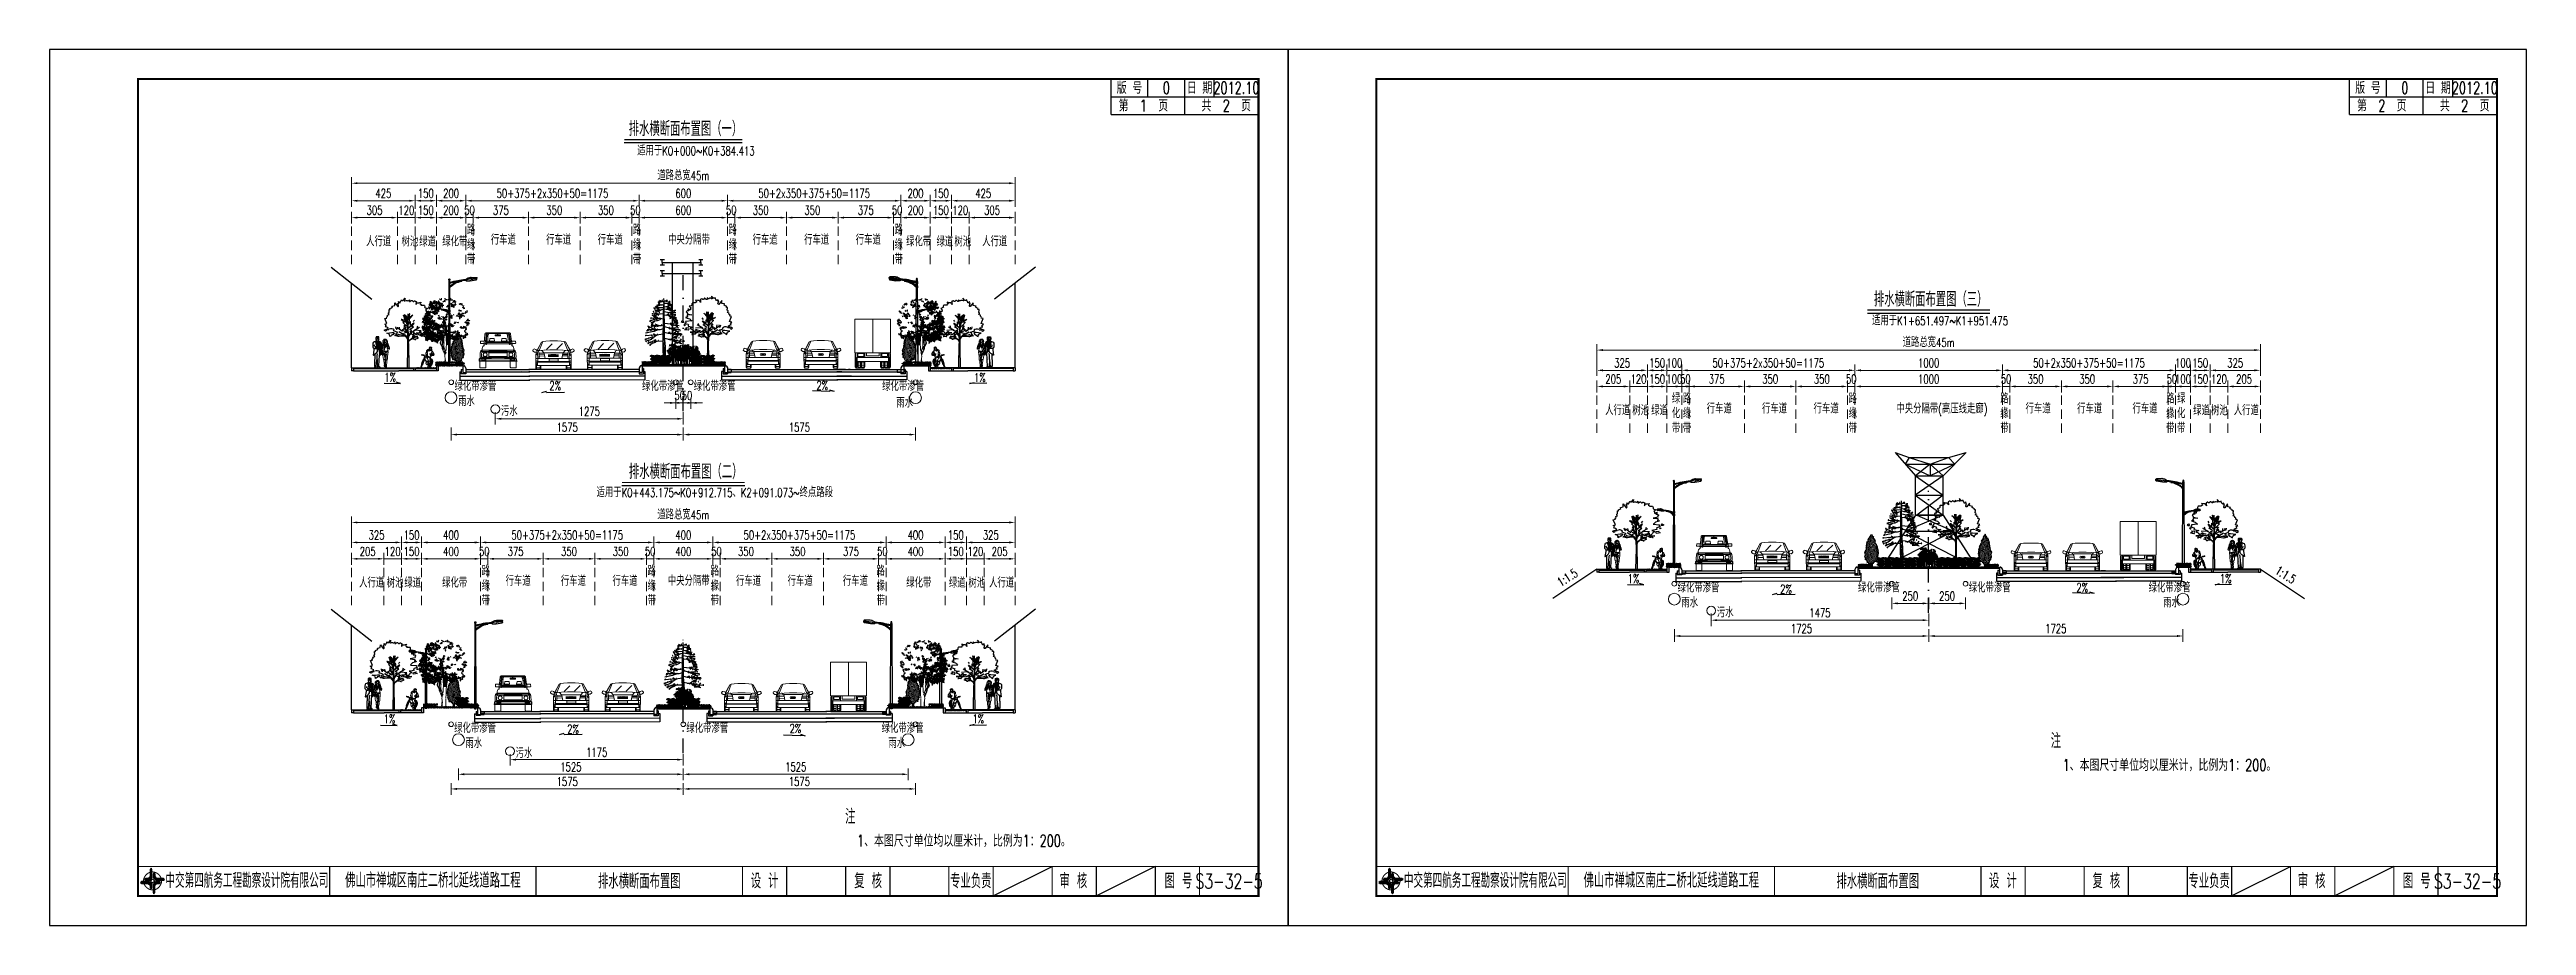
# Model space of a CAD drawing. Extents: x -1568 to -728, y -1287 to -990.
import ezdxf
from ezdxf.enums import TextEntityAlignment as Align

# ---------------------------------------------------------------- set-up
doc = ezdxf.new("R2010")
doc.units = 0
doc.header["$LTSCALE"] = 5
for name, pattern in [('DASHDOT', [25.4, 12.7, -6.35, 0, -6.35]), ('DASHED', [19.05, 12.7, -6.35]), ('HIDDEN', [9.525, 6.35, -3.175])]:
    doc.linetypes.add(name, pattern=pattern)
doc.layers.get('0').update_dxf_attribs({"linetype": 'CONTINUOUS'})
doc.layers.get('Defpoints').update_dxf_attribs({"linetype": 'CONTINUOUS'})
for name, color, linetype in [('2', 2, 'HIDDEN'), ('fz', 7, 'CONTINUOUS'), ('LH', 94, 'CONTINUOUS'), ('LV', 3, 'CONTINUOUS'), ('PP-COM', 7, 'CONTINUOUS'), ('PP-MAN', 7, 'CONTINUOUS'), ('乔木', 3, 'CONTINUOUS'), ('图框', 7, 'CONTINUOUS'), ('尺寸标注', 2, 'CONTINUOUS'), ('文字', 7, 'CONTINUOUS'), ('灯杆', 4, 'CONTINUOUS'), ('绿化', 3, 'CONTINUOUS'), ('路面边线', 7, 'CONTINUOUS'), ('道路结构', 7, 'CONTINUOUS')]:
    doc.layers.add(name, color=color, linetype=linetype)
doc.layers.add('标注', color=4, linetype='CONTINUOUS', lineweight=15)
doc.layers.add('车人', color=7, linetype='CONTINUOUS', lineweight=9)
doc.styles.get("Standard").update_dxf_attribs({"font": 'simplex1.shx', "width": 0.7, "bigfont": 'hztxt.shx'})
doc.dimstyles.new('比例1：200', dxfattribs={"dimtxt": 3, "dimasz": 2, "dimexe": 2, "dimexo": 1, "dimgap": 1, "dimtad": 1, "dimlfac": 20, "dimzin": 13, "dimdsep": 46, "dimtxsty": 'Standard', "dimcen": -0.09, "dimclrd": 256, "dimclre": 256, "dimclrt": 7, "dimaunit": 1, "dimadec": 0, "dimazin": 2, "dimtfac": 0.0005, "dimtix": 1, "dimtmove": 2, "dimatfit": 3, "dimfxl": 0, "dimtolj": 1, "dimtzin": 13, "dimlwd": -1, "dimlwe": -1, "dimarcsym": 0})

msp = doc.modelspace()

# ---------------------------------------------------------------- texts
at = {"width": 0.7, "flags": 9}
for tag, s in [('XSIZE', '530'), ('YSIZE', '1937')]:
    msp.add_attdef(tag, (-1454.35983, -1097.73937), s, height=0.00252, rotation=180, dxfattribs=at)
at = {"layer": '图框'}
for s, height, width, p in [('版 号', 4, 0.7, (-1201.95035, -1002.82642)), ('0', 4, 0.7, (-1189.45035, -1002.82642)), ('日 期', 4, 0.7, (-1178.20035, -1002.82642)), ('2012.10', 4, 0.7, (-1165.70035, -1002.82642)), ('版 号', 4, 0.7, (-781.95035, -1002.82642)), ('0', 4, 0.7, (-769.45035, -1002.82642)), ('日 期', 4, 0.7, (-758.20035, -1002.82642)), ('2012.10', 4, 0.7, (-745.70035, -1002.82642)), ('中交第四航务工程勘察设计院有限公司', 5, 0.65, (-1501.26951, -1271.57798)), ('佛山市禅城区南庄二桥北延线道路工程', 5, 0.7, (-1438.20035, -1271.51172)), ('设 计', 5, 0.7, (-1325.69959, -1271.73183)), ('复 核', 5, 0.7, (-1290.60477, -1271.73183)), ('专业负责', 5, 0.7, (-1255.75402, -1271.73183)), ('审 核', 5, 0.7, (-1220.98022, -1271.73183)), ('图 号', 5, 0.7, (-1185.36105, -1271.73183)), ('中交第四航务工程勘察设计院有限公司', 5, 0.65, (-1081.26951, -1271.57798)), ('佛山市禅城区南庄二桥北延线道路工程', 5, 0.7, (-1018.20035, -1271.51172)), ('设 计', 5, 0.7, (-905.76564, -1271.73183)), ('复 核', 5, 0.7, (-870.67082, -1271.73183)), ('专业负责', 5, 0.7, (-835.82007, -1271.73183)), ('审 核', 5, 0.7, (-801.04627, -1271.73183)), ('图 号', 5, 0.7, (-765.4271, -1271.73183))]:
    msp.add_text(s, height=height, dxfattribs=dict(at, width=width)).set_placement(p, align=Align.MIDDLE_CENTER)
at = {"layer": '文字', "width": 0.7}
for s, height, p in [('排水横断面布置图（一）', 5, (-1371.79129, -1019.18722)), ('适用于K0+000~K0+384.413', 3, (-1368.90975, -1025.71315)), ('人行道', 3, (-1460.8454, -1056.5136)), ('树池', 3, (-1448.8396, -1056.57741)), ('绿道', 3, (-1442.8396, -1056.57741)), ('绿化带', 3, (-1435.00953, -1056.5136)), ('行车道', 3, (-1418.53652, -1055.94304)), ('行车道', 3, (-1399.78652, -1055.94304)), ('行车道', 3, (-1382.28652, -1055.94304)), ('中央分隔带', 3, (-1358.4314, -1055.89287)), ('行车道', 3, (-1329.78652, -1055.94304)), ('行车道', 3, (-1312.28652, -1055.94304)), ('行车道', 3, (-1294.78652, -1055.94304)), ('绿化带', 3, (-1277.71251, -1056.5136)), ('绿道', 3, (-1267.40041, -1056.57741)), ('树池', 3, (-1261.33426, -1056.57741)), ('人行道', 3, (-1251.92624, -1056.5136)), ('排水横断面布置图（三）', 5, (-949.50571, -1076.99107)), ('适用于K1+651.497~K1+951.475', 3, (-950.12501, -1083.30408)), ('1%', 3, (-1454.65736, -1102.46242)), ('1%', 3, (-1254.66613, -1102.54303)), ('绿化带渗管', 3, (-1430.84996, -1105.51712)), ('雨水', 3, (-1429.65091, -1110.66555)), ('2%', 3, (-1398.68163, -1105.29868)), ('绿化带渗管', 3, (-1367.25876, -1105.51712)), ('绿化带渗管', 3, (-1349.73468, -1105.51712)), ('2%', 3, (-1308.12661, -1105.25626)), ('绿化带渗管', 3, (-1285.83268, -1105.51712)), ('雨水', 3, (-1281.03504, -1111.16569)), ('污水', 3, (-1415.10381, -1114.03695)), ('人行道', 3, (-1040.64511, -1113.75202)), ('树池', 3, (-1031.45671, -1113.81583)), ('绿道', 3, (-1025.04232, -1113.81583)), ('行车道', 3, (-1006.20174, -1113.18146)), ('行车道', 3, (-987.45174, -1113.18146)), ('行车道', 3, (-969.95174, -1113.18146)), ('中央分隔带(高压线走廊)', 3, (-941.87519, -1113.18146)), ('行车道', 3, (-898.06766, -1113.18146)), ('行车道', 3, (-880.56766, -1113.18146)), ('行车道', 3, (-861.81766, -1113.18146)), ('绿道', 3, (-841.24156, -1113.81583)), ('树池', 3, (-835.17542, -1113.81583)), ('人行道', 3, (-827.45697, -1113.75202)), ('排水横断面布置图（二）', 5, (-1371.71205, -1135.44946)), ('适用于K0+443.175~K0+912.715、K2+091.073~终点路段', 3, (-1382.69768, -1141.57033)), ('人行道', 3, (-1463.20292, -1172.1981)), ('树池', 3, (-1453.86284, -1172.26191)), ('绿道', 3, (-1447.86284, -1172.26191)), ('绿化带', 3, (-1435.06133, -1172.1981)), ('行车道', 3, (-1413.53652, -1171.62754)), ('行车道', 3, (-1394.78652, -1171.62754)), ('行车道', 3, (-1377.28652, -1171.62754)), ('中央分隔带', 3, (-1358.52294, -1171.57737)), ('行车道', 3, (-1335.40245, -1171.62754)), ('行车道', 3, (-1317.90245, -1171.62754)), ('行车道', 3, (-1299.15245, -1171.62754)), ('绿化带', 3, (-1277.66071, -1172.1981)), ('绿道', 3, (-1263.20449, -1172.26191)), ('树池', 3, (-1256.58057, -1172.26191)), ('人行道', 3, (-1249.56873, -1172.1981)), ('1%', 3, (-1033.00084, -1170.71063)), ('绿化带渗管', 3, (-1016.07395, -1173.85859)), ('雨水', 3, (-1014.81612, -1178.95622)), ('2%', 3, (-981.30658, -1174.30643)), ('绿化带渗管', 3, (-917.32395, -1173.85859)), ('2%', 3, (-880.83037, -1173.76207)), ('绿化带渗管', 3, (-856.31069, -1173.85859)), ('雨水', 3, (-851.40092, -1178.95622)), ('1%', 3, (-832.18238, -1170.71063)), ('污水', 3, (-1002.76903, -1182.33544)), ('1%', 3, (-1454.88073, -1218.28489)), ('1%', 3, (-1255.2132, -1218.28489)), ('绿化带渗管', 3, (-1430.98468, -1221.48923)), ('雨水', 3, (-1427.15091, -1226.63228)), ('2%', 3, (-1392.6423, -1221.7703)), ('绿化带渗管', 3, (-1352.23468, -1221.48923)), ('2%', 3, (-1317.2392, -1221.55021)), ('绿化带渗管', 3, (-1285.99034, -1221.48923)), ('注', 5, (-889.54654, -1226.71237)), ('污水', 3, (-1410.10381, -1230.0115)), ('1、本图尺寸单位均以厘米计，比例为1：200。', 4, (-885.51386, -1234.4385)), ('注', 5, (-1298.38306, -1252.38463)), ('1、本图尺寸单位均以厘米计，比例为1：200。', 4, (-1294.35037, -1260.11077))]:
    msp.add_text(s, height=height, dxfattribs=at).set_placement(p)
for s, rotation, p in [('1:1.5', 32.57895642, (-1055.67628, -1172.06079)), ('1:1.5', 327.42104358, (-813.7126, -1167.25502)), ('绿化带渗管', 360, (-954.89546, -1173.85859)), ('雨水', 360, (-1283.7357, -1226.63228))]:
    msp.add_text(s, height=3, rotation=rotation, dxfattribs=at).set_placement(p)
at = {"layer": '文字', "char_height": 3, "width": 2.4693725}
for s, insert, attachment_point in [('路缘带', (-1426.6404, -1049.51914), 1), ('路缘带', (-1370.3904, -1049.51914), 1), ('路缘带', (-1337.8904, -1049.51914), 1), ('路缘带', (-1281.6404, -1049.51914), 1), ('绿化带', (-1018.02096, -1106.75756), 1), ('路缘带', (-1014.30562, -1106.75756), 1), ('路缘带', (-958.05562, -1106.75756), 1), ('路缘带', (-903.81261, -1106.75756), 3), ('路缘带', (-847.56261, -1106.75756), 3), ('绿化带', (-843.84726, -1106.75756), 3), ('路缘带', (-1421.6404, -1165.20364), 1), ('路缘带', (-1365.3904, -1165.20364), 1), ('路缘带', (-1341.14739, -1165.20364), 3), ('路缘带', (-1284.89739, -1165.20364), 3)]:
    msp.add_mtext(s, dxfattribs=dict(at, insert=insert, attachment_point=attachment_point))

# ---------------------------------------------------------------- blocks, each defined once
blk = doc.blocks.new('*D12')
at = {"layer": 'Defpoints', "color": 0}
for p in [(-818.44, -1091.73), (-1043.43, -1098.6), (-818.44, -1098.83)]:
    blk.add_point(p, dxfattribs=at)
at = {"layer": '标注'}
for p, q in [((-1043.43, -1097.6), (-1043.43, -1089.73)), ((-1041.43, -1091.73), (-820.44, -1091.73)), ((-818.44, -1097.73), (-818.44, -1089.73))]:
    blk.add_line(p, q, dxfattribs=at)
for points in [[(-1041.43, -1091.4), (-1041.43, -1092.06), (-1043.43, -1091.73)], [(-820.44, -1091.4), (-820.44, -1092.06), (-818.44, -1091.73)]]:
    blk.add_solid(points, dxfattribs=at)
at = {"layer": '标注', "color": 7, "insert": (-930.94, -1089.23), "char_height": 3, "attachment_point": 5}
blk.add_mtext('\\A1;道路总宽45m', dxfattribs=at)
blk = doc.blocks.new('*D13')
at = {"layer": 'Defpoints', "color": 0}
for p in [(-847.18, -1098.6), (-905.93, -1101.42), (-847.18, -1101.42)]:
    blk.add_point(p, dxfattribs=at)
at = {"layer": '标注'}
for p, q in [((-905.93, -1100.42), (-905.93, -1096.6)), ((-903.93, -1098.6), (-849.18, -1098.6)), ((-847.18, -1100.42), (-847.18, -1096.6))]:
    blk.add_line(p, q, dxfattribs=at)
for points in [[(-903.93, -1098.27), (-903.93, -1098.93), (-905.93, -1098.6)], [(-849.18, -1098.27), (-849.18, -1098.93), (-847.18, -1098.6)]]:
    blk.add_solid(points, dxfattribs=at)
at = {"layer": '标注', "color": 7, "insert": (-876.56, -1096.1), "char_height": 3, "attachment_point": 5}
blk.add_mtext('\\A1;50+2x350+375+50=1175', dxfattribs=at)
blk = doc.blocks.new('cs2')
for p, q in [((4729.56, 1070.97), (4729.56, 1069.04)), ((4730.59, 1069.54), (4729.56, 1069.54)), ((4729.92, 1071.66), (4729.6, 1071.1)), ((4730.59, 1071.79), (4730.14, 1071.79)), ((4730.59, 1071.79), (4730.59, 1069.54))]:
    blk.add_line(p, q)
for centre, start, end in [((4729.81, 1070.97), 150.42004, 180), ((4730.14, 1071.54), 90, 150.42004)]:
    blk.add_arc(centre, 0.25, start, end)
blk.add_point((4730.18, 1071.79))
blk = doc.blocks.new('*D14')
at = {"layer": 'Defpoints', "color": 0}
for p in [(-905.93, -1098.6), (-955.93, -1101.42), (-905.93, -1101.42)]:
    blk.add_point(p, dxfattribs=at)
at = {"layer": '标注'}
for p, q in [((-955.93, -1100.42), (-955.93, -1096.6)), ((-953.93, -1098.6), (-907.93, -1098.6)), ((-905.93, -1100.42), (-905.93, -1096.6))]:
    blk.add_line(p, q, dxfattribs=at)
for points in [[(-953.93, -1098.27), (-953.93, -1098.93), (-955.93, -1098.6)], [(-907.93, -1098.27), (-907.93, -1098.93), (-905.93, -1098.6)]]:
    blk.add_solid(points, dxfattribs=at)
at = {"layer": '标注', "color": 7, "insert": (-930.93, -1096.1), "char_height": 3, "attachment_point": 5}
blk.add_mtext('\\A1;1000', dxfattribs=at)
blk = doc.blocks.new('mycar')
at = {"layer": '车人', "color": 143}
for p, q in [((-1.12, 1.28), (-0.82, 1.86)), ((-1.12, 1.31), (-0.82, 1.86)), ((-0.73, 1.91), (-0.95, 1.33)), ((-0.82, 1.86), (-0.73, 1.91)), ((-0.73, 1.91), (-0.52, 1.93)), ((-0.26, 1.95), (-0.52, 1.93)), ((-0.26, 1.95), (0.26, 1.95)), ((0.26, 1.95), (0.52, 1.93)), ((0.73, 1.91), (0.52, 1.93)), ((0.73, 1.91), (0.95, 1.33)), ((0.82, 1.88), (0.73, 1.91)), ((1.12, 1.31), (0.82, 1.88)), ((1.12, 1.28), (0.82, 1.88)), ((0.82, 1.86), (0.82, 1.88)), ((-1.37, 1.37), (-1.4, 1.31)), ((-1.38, 1.24), (-1.28, 1.17)), ((-1.19, 1.36), (-1.31, 1.4)), ((-1.16, 1.18), (-1.28, 1.17)), ((-1.15, 1.19), (-1.2, 1.02)), ((-1.16, 1.18), (-1.2, 1.02)), ((-1.08, 1.09), (-1.2, 0.98)), ((-1.2, 1.02), (-1.2, 0.51)), ((-1.2, 0.75), (-1.07, 0.76)), ((-1.07, 0.54), (-1.2, 0.62)), ((-1.2, 0.51), (-1.12, 0.27)), ((-1.19, 0.49), (-1.2, 0.51)), ((-1.2, 0.51), (-1.19, 0.49)), ((-1.08, 0.49), (-1.2, 0.51)), ((-1.12, 1.28), (-1.19, 1.36)), ((-1.19, 0.06), (-1.19, 0.49)), ((-1.19, 0.35), (-1.15, 0.33)), ((-1.19, 0.17), (-1.15, 0.12)), ((-1.19, 0.06), (-1.15, 0)), ((-1.12, 1.28), (-1.16, 1.18)), ((-1.16, 1.18), (-1.12, 1.28)), ((-1.15, 0), (-1.15, 0.35)), ((-1.14, 0.33), (-1.15, 0.33)), ((-0.9, 0.12), (-1.15, 0.12)), ((-1.15, 0), (-0.9, 0)), ((-1.12, 1.22), (-1.08, 1.28)), ((-1.12, 1.22), (-1.08, 1.13)), ((-1.12, 0.27), (1.12, 0.27)), ((-0.95, 1.33), (-1.08, 1.28)), ((-1.08, 1.13), (-1.08, 1.05)), ((-1.08, 1.05), (-0.97, 1.07)), ((-1.08, 1.05), (-1.07, 0.84)), ((-1.07, 0.54), (-1.08, 0.49)), ((-1.08, 0.49), (1.08, 0.49)), ((-1.08, 0.49), (-1.08, 0.27)), ((-1.07, 0.54), (-1.07, 0.84)), ((1.07, 0.76), (-1.07, 0.76)), ((-1.07, 0.54), (1.07, 0.54)), ((-1.01, 1.28), (-0.95, 1.33)), ((-1.01, 1.28), (-0.69, 1.32)), ((-0.97, 1.07), (-1.01, 1.28)), ((-1, 1.54), (-1, 1.54)), ((-0.98, 1.1), (-0.65, 1.12)), ((-0.97, 1.07), (-0.97, 0.76)), ((-0.9, 0.27), (-0.9, 0)), ((-0.86, 0.17), (-0.9, 0.12)), ((-0.9, 0), (-0.86, 0.06)), ((-0.86, 0.06), (-0.86, 0.27)), ((-0.75, 1.24), (-0.82, 1.3)), ((-0.64, 1.09), (-0.75, 1.24)), ((-0.64, 1.32), (-0.26, 1.34)), ((-0.64, 1.13), (0.64, 1.13)), ((-0.57, 0.76), (-0.64, 1.09)), ((0.26, 1.34), (-0.26, 1.34)), ((0.64, 1.32), (0.26, 1.34)), ((0.57, 0.76), (0.64, 1.09)), ((0.64, 1.09), (0.75, 1.24)), ((0.98, 1.1), (0.65, 1.12)), ((0.99, 1.28), (0.67, 1.32)), ((0.75, 1.24), (0.82, 1.3)), ((0.86, 0.06), (0.86, 0.27)), ((0.86, 0.17), (0.9, 0.12)), ((0.9, 0), (0.86, 0.06)), ((0.9, 0), (0.9, 0.27)), ((0.9, 0.12), (1.15, 0.12)), ((0.9, 0), (1.15, 0)), ((1.01, 1.28), (0.95, 1.33)), ((0.95, 1.33), (1.08, 1.28)), ((1.01, 1.28), (0.97, 1.07)), ((0.97, 1.07), (0.97, 0.76)), ((1.08, 1.05), (0.97, 1.07)), ((1, 1.54), (1, 1.54)), ((1.08, 1.05), (1.07, 0.84)), ((1.07, 0.54), (1.07, 0.84)), ((1.07, 0.76), (1.2, 0.75)), ((1.2, 0.62), (1.07, 0.54)), ((1.07, 0.54), (1.08, 0.49)), ((1.12, 1.28), (1.08, 1.28)), ((1.12, 1.22), (1.08, 1.28)), ((1.08, 1.13), (1.12, 1.22)), ((1.08, 1.05), (1.08, 1.13)), ((1.08, 1.05), (1.2, 0.94)), ((1.08, 0.49), (1.2, 0.51)), ((1.08, 0.27), (1.08, 0.49)), ((1.12, 1.28), (1.19, 1.36)), ((1.12, 1.28), (1.16, 1.18)), ((1.2, 0.51), (1.12, 0.27)), ((1.15, 0.33), (1.14, 0.33)), ((1.2, 1.02), (1.15, 1.19)), ((1.15, 0.33), (1.19, 0.35)), ((1.15, 0), (1.15, 0.35)), ((1.19, 0.17), (1.15, 0.12)), ((1.15, 0), (1.19, 0.06)), ((1.16, 1.18), (1.2, 1.02)), ((1.16, 1.18), (1.28, 1.17)), ((1.19, 1.36), (1.31, 1.4)), ((1.19, 0.49), (1.2, 0.51)), ((1.2, 0.51), (1.19, 0.49)), ((1.19, 0.49), (1.19, 0.06)), ((1.2, 1.02), (1.2, 0.51)), ((1.38, 1.24), (1.28, 1.17)), ((1.37, 1.37), (1.4, 1.31))]:
    blk.add_line(p, q, dxfattribs=at)
at = {"layer": '车人', "color": 143, "linetype": 'Continuous'}
for p, q in [((-0.47, 1.37), (-0.09, 1.74)), ((0.23, 1.38), (0.61, 1.76)), ((-0.99, 1.02), (-0.63, 1.04)), ((-0.93, 0.91), (-0.61, 0.92)), ((-0.36, 1), (0.34, 1)), ((-0.36, 0.94), (0.34, 0.94)), ((-0.36, 0.88), (0.34, 0.88)), ((-0.3, 0.57), (-0.3, 0.72)), ((-0.3, 0.72), (0.31, 0.72)), ((0.31, 0.57), (-0.3, 0.57)), ((0.31, 0.72), (0.31, 0.57)), ((0.62, 0.92), (0.96, 0.92)), ((0.63, 1.02), (0.98, 1.02))]:
    blk.add_line(p, q, dxfattribs=at)
at = {"layer": '车人', "color": 143}
for centre in [(-0.14, 0.96), (-0.04, 0.96), (0.04, 0.96), (0.11, 0.96)]:
    blk.add_circle(centre, 0.0695, dxfattribs=at)
for centre, start, end in [((-1.35, 1.29), 153.6733, 235.4221), ((-1.32, 1.34), 72.6944, 153.6733), ((1.32, 1.34), 26.3267, 107.3056), ((1.35, 1.29), 304.5779, 26.3267)]:
    blk.add_arc(centre, 0.0556, start, end, dxfattribs=at)
blk = doc.blocks.new('car')
at = {"layer": '车人', "color": 143}
for p, q in [((-1.35, 1.58), (-0.99, 2.23)), ((-1.34, 1.53), (-0.99, 2.23)), ((-0.87, 2.29), (-1.14, 1.6)), ((-0.99, 2.23), (-0.87, 2.29)), ((-0.87, 2.29), (-0.63, 2.32)), ((-0.31, 2.34), (-0.63, 2.32)), ((-0.31, 2.34), (0.31, 2.34)), ((0.31, 2.34), (0.63, 2.32)), ((0.87, 2.29), (0.63, 2.32)), ((0.98, 2.25), (0.87, 2.29)), ((0.87, 2.29), (1.14, 1.6)), ((0.99, 2.23), (0.98, 2.25)), ((1.34, 1.53), (0.98, 2.25)), ((1.35, 1.58), (0.98, 2.25)), ((-1.65, 1.64), (-1.68, 1.57)), ((-1.66, 1.49), (-1.54, 1.41)), ((-1.42, 1.63), (-1.57, 1.68)), ((-1.39, 1.41), (-1.54, 1.41)), ((-1.38, 1.42), (-1.44, 1.22)), ((-1.39, 1.41), (-1.44, 1.22)), ((-1.3, 1.31), (-1.44, 1.18)), ((-1.44, 1.22), (-1.44, 0.61)), ((-1.44, 0.9), (-1.28, 0.91)), ((-1.28, 0.64), (-1.44, 0.75)), ((-1.3, 0.59), (-1.44, 0.61)), ((-1.44, 0.61), (-1.43, 0.59)), ((-1.43, 0.59), (-1.44, 0.61)), ((-1.44, 0.61), (-1.35, 0.32)), ((-1.43, 0.07), (-1.43, 0.59)), ((-1.43, 0.42), (-1.38, 0.4)), ((-1.43, 0.2), (-1.38, 0.15)), ((-1.43, 0.07), (-1.38, 0)), ((-1.34, 1.53), (-1.42, 1.63)), ((-1.39, 1.41), (-1.34, 1.53)), ((-1.34, 1.53), (-1.39, 1.41)), ((-1.38, 0), (-1.38, 0.42)), ((-1.37, 0.4), (-1.38, 0.4)), ((-1.08, 0.15), (-1.38, 0.15)), ((-1.38, 0), (-1.08, 0)), ((-1.35, 1.46), (-1.3, 1.53)), ((-1.35, 1.46), (-1.3, 1.35)), ((-1.35, 0.32), (1.35, 0.32)), ((-1.14, 1.6), (-1.3, 1.53)), ((-1.3, 1.35), (-1.3, 1.26)), ((-1.3, 1.26), (-1.17, 1.28)), ((-1.3, 1.26), (-1.28, 1)), ((-1.28, 0.64), (-1.3, 0.59)), ((-1.3, 0.59), (-1.3, 0.32)), ((-1.3, 0.59), (1.3, 0.59)), ((-1.28, 0.64), (-1.28, 1)), ((1.28, 0.91), (-1.28, 0.91)), ((-1.28, 0.64), (1.28, 0.64)), ((-1.21, 1.53), (-1.14, 1.6)), ((-1.17, 1.28), (-1.21, 1.53)), ((-1.2, 1.85), (-1.2, 1.84)), ((-1.17, 1.37), (-0.76, 1.39)), ((-1.17, 1.29), (-1.17, 0.91)), ((-1.14, 1.5), (-0.76, 1.54)), ((-1.08, 0.32), (-1.08, 0)), ((-1.03, 0.2), (-1.08, 0.15)), ((-1.08, 0), (-1.03, 0.07)), ((-1.03, 0.07), (-1.03, 0.32)), ((-0.89, 1.49), (-0.99, 1.55)), ((-0.76, 1.31), (-0.89, 1.49)), ((-0.76, 1.54), (-0.31, 1.57)), ((-0.76, 1.41), (0.76, 1.41)), ((-0.69, 0.91), (-0.76, 1.31)), ((0.31, 1.57), (-0.31, 1.57)), ((0.76, 1.54), (0.31, 1.57)), ((0.69, 0.91), (0.76, 1.31)), ((1.14, 1.5), (0.76, 1.54)), ((0.76, 1.31), (0.89, 1.49)), ((1.17, 1.37), (0.76, 1.39)), ((0.89, 1.49), (0.99, 1.55)), ((1.03, 0.07), (1.03, 0.32)), ((1.03, 0.2), (1.08, 0.15)), ((1.08, 0), (1.03, 0.07)), ((1.08, 0), (1.08, 0.32)), ((1.08, 0.15), (1.38, 0.15)), ((1.08, 0), (1.38, 0)), ((1.21, 1.53), (1.14, 1.6)), ((1.14, 1.6), (1.3, 1.53)), ((1.21, 1.53), (1.17, 1.28)), ((1.17, 1.29), (1.17, 0.91)), ((1.3, 1.26), (1.17, 1.28)), ((1.2, 1.85), (1.2, 1.84)), ((1.3, 1.26), (1.28, 1)), ((1.28, 0.64), (1.28, 1)), ((1.28, 0.91), (1.43, 0.9)), ((1.43, 0.75), (1.28, 0.64)), ((1.28, 0.64), (1.3, 0.59)), ((1.35, 1.46), (1.3, 1.53)), ((1.34, 1.53), (1.3, 1.53)), ((1.3, 1.35), (1.35, 1.46)), ((1.3, 1.26), (1.3, 1.35)), ((1.3, 1.26), (1.44, 1.13)), ((1.3, 0.59), (1.43, 0.61)), ((1.3, 0.32), (1.3, 0.59)), ((1.34, 1.53), (1.42, 1.63)), ((1.34, 1.53), (1.39, 1.41)), ((1.43, 0.61), (1.35, 0.32)), ((1.38, 0.4), (1.37, 0.4)), ((1.43, 1.22), (1.38, 1.42)), ((1.38, 0.4), (1.43, 0.42)), ((1.38, 0), (1.38, 0.42)), ((1.43, 0.2), (1.38, 0.15)), ((1.38, 0), (1.43, 0.07)), ((1.39, 1.41), (1.43, 1.22)), ((1.39, 1.41), (1.54, 1.41)), ((1.42, 1.63), (1.57, 1.68)), ((1.43, 1.22), (1.43, 0.61)), ((1.43, 0.61), (1.43, 0.59)), ((1.43, 0.59), (1.43, 0.61)), ((1.43, 0.59), (1.43, 0.07)), ((1.66, 1.49), (1.54, 1.41)), ((1.65, 1.64), (1.68, 1.57))]:
    blk.add_line(p, q, dxfattribs=at)
at = {"layer": '车人', "color": 143, "linetype": 'Continuous'}
for p, q in [((-1.18, 1.22), (-0.75, 1.25)), ((-1.12, 1.09), (-0.74, 1.1)), ((0.74, 1.1), (1.16, 1.1)), ((0.76, 1.22), (1.17, 1.22))]:
    blk.add_line(p, q, dxfattribs=at)
at = {"layer": '车人', "color": 143}
for centre in [(-0.16, 1.15), (-0.05, 1.15), (0.04, 1.15), (0.13, 1.15)]:
    blk.add_circle(centre, 0.0833, dxfattribs=at)
for centre, start, end in [((-1.62, 1.54), 153.6733, 235.4221), ((-1.59, 1.61), 72.6944, 153.6733), ((1.59, 1.61), 26.3267, 107.3056), ((1.62, 1.54), 304.5779, 26.3267)]:
    blk.add_arc(centre, 0.0667, start, end, dxfattribs=at)
blk = doc.blocks.new('*D16')
at = {"layer": 'Defpoints', "color": 0}
for p in [(-1465.77, -1041.09), (-1240.77, -1035.15), (-1240.77, -1041.09)]:
    blk.add_point(p, dxfattribs=at)
at = {"layer": '标注'}
for p, q in [((-1465.77, -1040.09), (-1465.77, -1033.15)), ((-1240.77, -1040.09), (-1240.77, -1033.15)), ((-1463.77, -1035.15), (-1242.77, -1035.15))]:
    blk.add_line(p, q, dxfattribs=at)
for points in [[(-1463.77, -1034.82), (-1463.77, -1035.49), (-1465.77, -1035.15)], [(-1242.77, -1034.82), (-1242.77, -1035.49), (-1240.77, -1035.15)]]:
    blk.add_solid(points, dxfattribs=at)
at = {"layer": '标注', "color": 7, "insert": (-1353.27, -1032.65), "char_height": 3, "attachment_point": 5}
blk.add_mtext('\\A1;道路总宽45m', dxfattribs=at)
blk = doc.blocks.new('*D17')
at = {"layer": 'Defpoints', "color": 0}
for p in [(-1279.52, -1041.09), (-1338.27, -1044.13), (-1279.52, -1044.13)]:
    blk.add_point(p, dxfattribs=at)
at = {"layer": '标注'}
for p, q in [((-1338.27, -1043.13), (-1338.27, -1039.09)), ((-1336.27, -1041.09), (-1281.52, -1041.09)), ((-1279.52, -1043.13), (-1279.52, -1039.09))]:
    blk.add_line(p, q, dxfattribs=at)
for points in [[(-1336.27, -1040.76), (-1336.27, -1041.43), (-1338.27, -1041.09)], [(-1281.52, -1040.76), (-1281.52, -1041.43), (-1279.52, -1041.09)]]:
    blk.add_solid(points, dxfattribs=at)
at = {"layer": '标注', "color": 7, "insert": (-1308.89, -1038.59), "char_height": 3, "attachment_point": 5}
blk.add_mtext('\\A1;50+2x350+375+50=1175', dxfattribs=at)
blk = doc.blocks.new('*D18')
at = {"layer": 'Defpoints', "color": 0}
for p in [(-1269.52, -1041.09), (-1279.52, -1044.13), (-1269.52, -1044.13)]:
    blk.add_point(p, dxfattribs=at)
at = {"layer": '标注'}
for p, q in [((-1279.52, -1043.13), (-1279.52, -1039.09)), ((-1277.52, -1041.09), (-1271.52, -1041.09)), ((-1269.52, -1043.13), (-1269.52, -1039.09))]:
    blk.add_line(p, q, dxfattribs=at)
for points in [[(-1277.52, -1040.76), (-1277.52, -1041.43), (-1279.52, -1041.09)], [(-1271.52, -1040.76), (-1271.52, -1041.43), (-1269.52, -1041.09)]]:
    blk.add_solid(points, dxfattribs=at)
at = {"layer": '标注', "color": 7, "insert": (-1274.52, -1038.59), "char_height": 3, "attachment_point": 5}
blk.add_mtext('\\A1;200', dxfattribs=at)
blk = doc.blocks.new('carb')
at = {"layer": '车人', "color": 143}
for p, q in [((-1.52, 4.14), (-1.52, 1.29)), ((1.52, 4.14), (-1.52, 4.14)), ((1.52, 4.14), (1.52, 1.29)), ((-1.33, 1.29), (-1.52, 1.29)), ((-1.5, 0.09), (-1.5, 1.22)), ((-1.5, 0.09), (-1.41, 0)), ((-1.45, 0.53), (-1.45, 1.29)), ((1.44, 0.56), (-1.44, 0.56)), ((-1.41, 0), (-1.41, 0.53)), ((-1.41, 0.43), (-1.35, 0.43)), ((-1.41, 0.23), (-1.33, 0.23)), ((-1.41, 0.08), (-1.32, 0.08)), ((-1.04, 0), (-1.41, 0)), ((-1.39, 0.88), (1.39, 0.88)), ((-1.39, 0.56), (-1.39, 0.88)), ((-1.33, 0.09), (-1.33, 1.29)), ((-1.33, 0.88), (-1.33, 0.88)), ((-0.76, 1.22), (-1.25, 1.22)), ((-1.25, 0.97), (-1.25, 1.22)), ((-1.25, 0.97), (-0.76, 0.97)), ((-1.24, 0), (-1.24, 0.56)), ((-1.24, 0.43), (-1.04, 0.43)), ((-1.24, 0.23), (-1.04, 0.23)), ((-1.24, 0.08), (-1.04, 0.08)), ((-1.04, 0), (-1.04, 0.56)), ((-0.95, 0.56), (-0.95, 0)), ((-0.74, 0.43), (-0.95, 0.43)), ((-0.74, 0.23), (-0.95, 0.23)), ((-0.74, 0.08), (-0.95, 0.08)), ((-0.74, 0), (-0.95, 0)), ((-0.76, 1.22), (-0.76, 0.97)), ((-0.74, 0), (-0.74, 0.56)), ((-0.66, 0.09), (-0.74, 0)), ((-0.68, 0.88), (-0.68, 1.29)), ((-0.66, 0.56), (-0.66, 0.09)), ((-0.54, 1.29), (-0.54, 1.02)), ((-0.54, 1.02), (0.54, 1.02)), ((0.54, 1.02), (0.54, 1.29)), ((0.66, 0.56), (0.66, 0.09)), ((0.66, 0.09), (0.74, 0)), ((0.68, 0.88), (0.68, 1.29)), ((0.74, 0.56), (0.74, 0)), ((0.74, 0.43), (0.95, 0.43)), ((0.74, 0.23), (0.95, 0.23)), ((0.74, 0.08), (0.95, 0.08)), ((0.95, 0), (0.74, 0)), ((0.76, 1.22), (0.76, 0.97)), ((0.76, 1.22), (1.25, 1.22)), ((0.76, 0.97), (1.25, 0.97)), ((0.95, 0), (0.95, 0.56)), ((1.04, 0.56), (1.04, 0)), ((1.04, 0.43), (1.24, 0.43)), ((1.04, 0.23), (1.24, 0.23)), ((1.24, 0.08), (1.04, 0.08)), ((1.41, 0), (1.04, 0)), ((1.24, 0), (1.24, 0.56)), ((1.25, 1.22), (1.25, 0.97)), ((1.32, 0.08), (1.41, 0.08)), ((1.52, 1.29), (1.33, 1.29)), ((1.33, 0.09), (1.33, 1.29)), ((1.33, 0.88), (1.33, 0.88)), ((1.41, 0.23), (1.33, 0.23)), ((1.41, 0.43), (1.35, 0.43)), ((1.39, 0.56), (1.39, 0.88)), ((1.41, 0.53), (1.41, 0)), ((1.5, 0.09), (1.41, 0)), ((1.45, 0.53), (1.45, 1.29)), ((1.5, 0.09), (1.5, 1.22))]:
    blk.add_line(p, q, dxfattribs=at)
at = {"layer": '车人', "color": 143, "linetype": 'Continuous'}
for p, q in [((0, 4.14), (0, 1.29)), ((-1.33, 1.29), (1.45, 1.29))]:
    blk.add_line(p, q, dxfattribs=at)
blk = doc.blocks.new('carbb')
at = {"layer": '车人', "color": 143}
for p, q in [((-1, 1.52), (-1.01, 1.43)), ((-1.01, 1.43), (-1.01, 1.42)), ((-1.01, 1.42), (-1.01, 1.41)), ((-1.01, 1.41), (-1, 1.4)), ((-1, 1.54), (-1, 1.53)), ((-0.99, 1.54), (-1, 1.54)), ((-1, 1.53), (-1, 1.52)), ((-1, 1.4), (-0.99, 1.4)), ((-0.98, 1.54), (-0.99, 1.54)), ((-0.99, 1.4), (-0.84, 1.4)), ((-0.82, 1.54), (-0.98, 1.54)), ((-0.84, 1.4), (-0.83, 1.4)), ((-0.84, 1.4), (-0.84, 1.4)), ((-0.81, 1.54), (-0.82, 1.54)), ((-0.8, 1.54), (-0.81, 1.54)), ((-0.8, 1.41), (-0.75, 1.94)), ((-0.8, 1.53), (-0.8, 1.54)), ((-0.8, 1.52), (-0.8, 1.53)), ((-0.8, 1.43), (-0.8, 1.52)), ((-0.8, 1.43), (-0.8, 1.43)), ((-0.79, 1.4), (-0.8, 1.43)), ((-0.8, 1.41), (-0.8, 1.41)), ((-0.79, 1.41), (-0.8, 1.41)), ((-0.8, 1.41), (-0.8, 1.4)), ((-0.8, 1.41), (-0.8, 1.41)), ((-0.8, 1.4), (-0.8, 1.41)), ((-0.8, 1.4), (-0.79, 1.39)), ((-0.79, 1.39), (-0.8, 1.4)), ((-0.79, 1.41), (-0.79, 1.41)), ((-0.79, 1.4), (-0.79, 1.41)), ((-0.78, 1.39), (-0.79, 1.4)), ((-0.79, 1.4), (-0.79, 1.4)), ((-0.75, 1.94), (-0.74, 1.95)), ((-0.74, 1.96), (-0.73, 1.98)), ((-0.74, 1.95), (-0.74, 1.96)), ((-0.73, 1.98), (-0.72, 1.99)), ((-0.73, 1.42), (-0.73, 1.42)), ((-0.71, 1.35), (-0.73, 1.42)), ((-0.73, 1.42), (-0.64, 1.42)), ((-0.72, 1.99), (-0.71, 1.99)), ((-0.69, 1.9), (-0.72, 1.52)), ((-0.72, 1.52), (-0.72, 1.51)), ((-0.72, 1.51), (-0.72, 1.5)), ((-0.72, 1.5), (-0.72, 1.49)), ((-0.72, 1.49), (-0.71, 1.48)), ((-0.71, 1.99), (-0.7, 2)), ((-0.71, 1.48), (-0.7, 1.47)), ((-0.7, 2), (-0.69, 2.01)), ((-0.7, 1.47), (-0.69, 1.47)), ((-0.69, 2.01), (-0.67, 2.01)), ((-0.68, 1.93), (-0.69, 1.92)), ((-0.69, 1.92), (-0.69, 1.91)), ((-0.69, 1.91), (-0.69, 1.9)), ((-0.69, 1.47), (-0.68, 1.46)), ((-0.67, 1.94), (-0.68, 1.93)), ((-0.68, 1.46), (-0.67, 1.46)), ((-0.67, 2.01), (-0.03, 2.01)), ((-0.67, 1.95), (-0.67, 1.94)), ((-0.66, 1.95), (-0.67, 1.95)), ((-0.66, 1.66), (-0.67, 1.59)), ((-0.67, 1.59), (-0.67, 1.53)), ((-0.67, 1.53), (-0.67, 1.49)), ((-0.67, 1.49), (-0.66, 1.49)), ((-0.67, 1.49), (-0.67, 1.49)), ((-0.67, 1.46), (-0.02, 1.46)), ((-0.65, 1.96), (-0.66, 1.95)), ((-0.65, 1.81), (-0.66, 1.73)), ((-0.66, 1.73), (-0.66, 1.66)), ((-0.66, 1.49), (-0.64, 1.49)), ((-0.64, 1.42), (-0.66, 1.35)), ((-0.64, 1.96), (-0.65, 1.96)), ((-0.64, 1.87), (-0.65, 1.81)), ((-0.03, 1.96), (-0.64, 1.96)), ((-0.63, 1.94), (-0.64, 1.93)), ((-0.64, 1.93), (-0.64, 1.93)), ((-0.64, 1.93), (-0.64, 1.91)), ((-0.64, 1.91), (-0.64, 1.87)), ((-0.02, 1.49), (-0.64, 1.49)), ((-0.64, 1.49), (-0.63, 1.49)), ((-0.64, 1.49), (-0.64, 1.48)), ((-0.64, 1.48), (-0.02, 1.48)), ((-0.62, 1.94), (-0.63, 1.94)), ((-0.63, 1.49), (-0.61, 1.48)), ((-0.61, 1.94), (-0.62, 1.94)), ((-0.6, 1.95), (-0.61, 1.94)), ((-0.61, 1.48), (-0.6, 1.48)), ((-0.59, 1.95), (-0.6, 1.95)), ((-0.6, 1.48), (-0.59, 1.48)), ((-0.57, 1.95), (-0.59, 1.95)), ((-0.59, 1.86), (-0.58, 1.86)), ((-0.59, 1.86), (-0.59, 1.86)), ((-0.59, 1.85), (-0.59, 1.86)), ((-0.59, 1.85), (-0.59, 1.85)), ((-0.59, 1.84), (-0.59, 1.85)), ((-0.59, 1.83), (-0.59, 1.84)), ((-0.58, 1.82), (-0.59, 1.83)), ((-0.59, 1.8), (-0.58, 1.82)), ((-0.59, 1.75), (-0.59, 1.8)), ((-0.59, 1.69), (-0.59, 1.75)), ((-0.59, 1.67), (-0.59, 1.69)), ((-0.58, 1.66), (-0.59, 1.67)), ((-0.59, 1.64), (-0.58, 1.65)), ((-0.59, 1.64), (-0.59, 1.64)), ((-0.59, 1.63), (-0.59, 1.64)), ((-0.59, 1.61), (-0.59, 1.63)), ((-0.58, 1.59), (-0.59, 1.61)), ((-0.59, 1.48), (-0.57, 1.48)), ((-0.58, 1.87), (-0.57, 1.87)), ((-0.58, 1.86), (-0.58, 1.87)), ((-0.58, 1.65), (-0.58, 1.66)), ((-0.58, 1.56), (-0.58, 1.59)), ((-0.57, 1.53), (-0.58, 1.56)), ((-0.57, 1.95), (-0.57, 1.95)), ((-0.56, 1.95), (-0.57, 1.95)), ((-0.57, 1.92), (-0.56, 1.94)), ((-0.57, 1.9), (-0.57, 1.92)), ((-0.57, 1.88), (-0.57, 1.9)), ((-0.57, 1.88), (-0.57, 1.88)), ((-0.57, 1.87), (-0.57, 1.88)), ((-0.57, 1.87), (-0.57, 1.87)), ((-0.57, 1.51), (-0.57, 1.53)), ((-0.57, 1.49), (-0.57, 1.51)), ((-0.57, 1.48), (-0.57, 1.49)), ((-0.56, 1.94), (-0.56, 1.95)), ((-0.48, 1.67), (-0.5, 1.56)), ((-0.5, 1.56), (-0.5, 1.55)), ((-0.5, 1.56), (-0.5, 1.56)), ((-0.5, 1.55), (-0.49, 1.54)), ((-0.5, 1.55), (-0.5, 1.55)), ((-0.49, 1.54), (-0.48, 1.54)), ((-0.49, 1.54), (-0.49, 1.54)), ((-0.49, 1.51), (-0.48, 1.52)), ((-0.49, 1.5), (-0.49, 1.51)), ((-0.49, 1.49), (-0.49, 1.5)), ((-0.49, 1.5), (-0.49, 1.49)), ((-0.49, 1.49), (-0.49, 1.5)), ((-0.48, 1.49), (-0.49, 1.49)), ((-0.48, 1.69), (-0.48, 1.68)), ((-0.47, 1.69), (-0.48, 1.69)), ((-0.48, 1.68), (-0.48, 1.67)), ((-0.48, 1.68), (-0.48, 1.68)), ((-0.48, 1.67), (-0.48, 1.67)), ((-0.48, 1.54), (-0.24, 1.54)), ((-0.48, 1.54), (-0.48, 1.54)), ((-0.48, 1.54), (-0.48, 1.54)), ((-0.48, 1.53), (-0.47, 1.54)), ((-0.48, 1.52), (-0.48, 1.53)), ((-0.48, 1.52), (-0.48, 1.52)), ((-0.48, 1.48), (-0.48, 1.49)), ((-0.48, 1.48), (-0.48, 1.48)), ((-0.47, 1.48), (-0.48, 1.48)), ((-0.47, 1.69), (-0.47, 1.69)), ((-0.46, 1.69), (-0.47, 1.69)), ((-0.47, 1.54), (-0.46, 1.54)), ((-0.47, 1.54), (-0.47, 1.54)), ((-0.47, 1.49), (-0.47, 1.48)), ((-0.47, 1.49), (-0.47, 1.49)), ((-0.46, 1.49), (-0.47, 1.49)), ((-0.46, 1.69), (-0.46, 1.69)), ((-0.26, 1.69), (-0.46, 1.69)), ((-0.46, 1.54), (-0.25, 1.54)), ((-0.46, 1.49), (-0.46, 1.49)), ((-0.25, 1.49), (-0.46, 1.49)), ((-0.26, 1.69), (-0.26, 1.69)), ((-0.25, 1.69), (-0.26, 1.69)), ((-0.25, 1.69), (-0.25, 1.69)), ((-0.24, 1.69), (-0.25, 1.69)), ((-0.25, 1.54), (-0.24, 1.54)), ((-0.24, 1.49), (-0.25, 1.49)), ((-0.24, 1.68), (-0.24, 1.69)), ((-0.24, 1.68), (-0.24, 1.68)), ((-0.24, 1.67), (-0.24, 1.68)), ((-0.24, 1.67), (-0.24, 1.67)), ((-0.22, 1.56), (-0.24, 1.67)), ((-0.24, 1.54), (-0.24, 1.54)), ((-0.24, 1.54), (-0.23, 1.54)), ((-0.24, 1.54), (-0.24, 1.54)), ((-0.24, 1.54), (-0.23, 1.53)), ((-0.24, 1.54), (-0.24, 1.54)), ((-0.24, 1.49), (-0.24, 1.49)), ((-0.23, 1.48), (-0.24, 1.49)), ((-0.23, 1.55), (-0.22, 1.55)), ((-0.23, 1.54), (-0.23, 1.55)), ((-0.23, 1.54), (-0.23, 1.54)), ((-0.23, 1.54), (-0.23, 1.54)), ((-0.23, 1.53), (-0.23, 1.52)), ((-0.23, 1.52), (-0.23, 1.51)), ((-0.23, 1.52), (-0.23, 1.52)), ((-0.23, 1.51), (-0.22, 1.5)), ((-0.23, 1.49), (-0.23, 1.48)), ((-0.22, 1.49), (-0.23, 1.49)), ((-0.23, 1.48), (-0.23, 1.48)), ((-0.23, 1.48), (-0.23, 1.48)), ((-0.22, 1.56), (-0.22, 1.56)), ((-0.22, 1.55), (-0.22, 1.56)), ((-0.22, 1.5), (-0.22, 1.49)), ((-0.22, 1.49), (-0.22, 1.5)), ((-0.22, 1.5), (-0.22, 1.49)), ((-0.17, 1.87), (-0.18, 1.85)), ((-0.18, 1.85), (-0.18, 1.84)), ((-0.18, 1.84), (-0.18, 1.83)), ((-0.18, 1.83), (-0.17, 1.83)), ((-0.17, 1.89), (-0.17, 1.88)), ((-0.16, 1.89), (-0.17, 1.89)), ((-0.17, 1.88), (-0.17, 1.87)), ((-0.17, 1.83), (-0.16, 1.83)), ((-0.15, 1.89), (-0.16, 1.89)), ((-0.16, 1.83), (-0.03, 1.83)), ((-0.03, 1.89), (-0.15, 1.89)), ((-0.04, 1.94), (-0.04, 1.93)), ((-0.04, 1.94), (-0.04, 1.94)), ((-0.03, 1.94), (-0.04, 1.94)), ((-0.04, 1.93), (-0.04, 1.9)), ((-0.04, 1.9), (-0.04, 1.89)), ((-0.04, 1.9), (-0.04, 1.9)), ((-0.04, 1.89), (-0.03, 1.89)), ((-0.03, 2.01), (-0.02, 2.01)), ((-0.02, 1.96), (-0.03, 1.96)), ((-0.03, 1.94), (-0.03, 1.94)), ((-0.03, 1.94), (-0.03, 1.94)), ((-0.03, 1.94), (-0.03, 1.94)), ((-0.03, 1.94), (-0.03, 1.94)), ((-0.03, 1.94), (-0.03, 1.94)), ((-0.03, 1.93), (-0.03, 1.94)), ((-0.03, 1.9), (-0.03, 1.93)), ((-0.03, 1.9), (-0.03, 1.9)), ((-0.03, 1.89), (-0.03, 1.9)), ((-0.02, 1.89), (-0.03, 1.89)), ((-0.03, 1.89), (-0.03, 1.89)), ((-0.03, 1.89), (-0.03, 1.89)), ((-0.03, 1.89), (-0.03, 1.89)), ((-0.03, 1.89), (-0.03, 1.89)), ((-0.03, 1.89), (-0.03, 1.89)), ((-0.03, 1.83), (-0.02, 1.83)), ((-0.02, 2.01), (-0.02, 2.01)), ((-0.02, 2.01), (0.62, 2.01)), ((0.58, 1.96), (-0.02, 1.96)), ((0.1, 1.89), (-0.02, 1.89)), ((-0.02, 1.83), (-0.02, 1.83)), ((-0.02, 1.83), (0.11, 1.83)), ((-0.02, 1.49), (-0.02, 1.48)), ((-0.01, 1.49), (-0.02, 1.49)), ((-0.02, 1.49), (-0.02, 1.49)), ((-0.02, 1.48), (-0.02, 1.49)), ((-0.02, 1.49), (-0.02, 1.49)), ((-0.02, 1.48), (-0.01, 1.48)), ((-0.02, 1.48), (-0.02, 1.48)), ((-0.02, 1.46), (-0.01, 1.46)), ((-0.01, 1.49), (-0.01, 1.48)), ((0.61, 1.49), (-0.01, 1.49)), ((-0.01, 1.49), (-0.01, 1.49)), ((-0.01, 1.48), (-0.01, 1.49)), ((-0.01, 1.49), (-0.01, 1.49)), ((-0.01, 1.48), (0.61, 1.48)), ((-0.01, 1.48), (-0.01, 1.48)), ((-0.01, 1.46), (-0.01, 1.46)), ((-0.01, 1.46), (0.64, 1.46)), ((0.11, 1.89), (0.1, 1.89)), ((0.12, 1.89), (0.11, 1.89)), ((0.11, 1.83), (0.12, 1.83)), ((0.12, 1.88), (0.12, 1.89)), ((0.12, 1.87), (0.12, 1.88)), ((0.13, 1.85), (0.12, 1.87)), ((0.12, 1.83), (0.13, 1.84)), ((0.12, 1.83), (0.12, 1.83)), ((0.13, 1.84), (0.13, 1.85)), ((0.19, 1.56), (0.21, 1.67)), ((0.19, 1.55), (0.19, 1.56)), ((0.19, 1.55), (0.19, 1.55)), ((0.19, 1.55), (0.19, 1.55)), ((0.2, 1.54), (0.19, 1.55)), ((0.19, 1.51), (0.2, 1.52)), ((0.19, 1.5), (0.19, 1.51)), ((0.19, 1.49), (0.19, 1.5)), ((0.19, 1.5), (0.19, 1.49)), ((0.19, 1.49), (0.19, 1.5)), ((0.19, 1.49), (0.19, 1.49)), ((0.2, 1.48), (0.19, 1.49)), ((0.2, 1.54), (0.2, 1.54)), ((0.21, 1.54), (0.2, 1.54)), ((0.2, 1.53), (0.21, 1.54)), ((0.2, 1.52), (0.2, 1.53)), ((0.2, 1.52), (0.2, 1.52)), ((0.21, 1.49), (0.2, 1.48)), ((0.2, 1.48), (0.2, 1.48)), ((0.2, 1.48), (0.2, 1.48)), ((0.21, 1.68), (0.22, 1.69)), ((0.21, 1.68), (0.21, 1.68)), ((0.21, 1.68), (0.21, 1.68)), ((0.21, 1.67), (0.21, 1.68)), ((0.21, 1.67), (0.21, 1.67)), ((0.21, 1.54), (0.21, 1.54)), ((0.44, 1.54), (0.21, 1.54)), ((0.21, 1.54), (0.21, 1.54)), ((0.21, 1.54), (0.21, 1.54)), ((0.21, 1.54), (0.22, 1.54)), ((0.21, 1.54), (0.21, 1.54)), ((0.21, 1.49), (0.21, 1.49)), ((0.22, 1.49), (0.21, 1.49)), ((0.22, 1.69), (0.23, 1.69)), ((0.22, 1.69), (0.22, 1.69)), ((0.22, 1.69), (0.22, 1.69)), ((0.22, 1.54), (0.43, 1.54)), ((0.22, 1.49), (0.22, 1.49)), ((0.43, 1.49), (0.22, 1.49)), ((0.23, 1.69), (0.43, 1.69)), ((0.43, 1.69), (0.44, 1.69)), ((0.43, 1.69), (0.43, 1.69)), ((0.43, 1.54), (0.44, 1.54)), ((0.43, 1.54), (0.43, 1.54)), ((0.44, 1.49), (0.43, 1.49)), ((0.44, 1.69), (0.44, 1.68)), ((0.44, 1.69), (0.44, 1.69)), ((0.44, 1.68), (0.45, 1.68)), ((0.45, 1.54), (0.44, 1.54)), ((0.44, 1.54), (0.44, 1.53)), ((0.44, 1.53), (0.45, 1.52)), ((0.45, 1.48), (0.44, 1.49)), ((0.45, 1.68), (0.45, 1.67)), ((0.45, 1.68), (0.45, 1.68)), ((0.45, 1.67), (0.47, 1.56)), ((0.45, 1.67), (0.45, 1.67)), ((0.45, 1.54), (0.45, 1.54)), ((0.46, 1.54), (0.45, 1.54)), ((0.45, 1.52), (0.45, 1.51)), ((0.45, 1.52), (0.45, 1.52)), ((0.45, 1.51), (0.45, 1.5)), ((0.45, 1.5), (0.45, 1.49)), ((0.45, 1.49), (0.45, 1.5)), ((0.45, 1.5), (0.45, 1.49)), ((0.45, 1.49), (0.45, 1.48)), ((0.46, 1.55), (0.46, 1.54)), ((0.47, 1.55), (0.46, 1.55)), ((0.46, 1.54), (0.46, 1.54)), ((0.47, 1.56), (0.47, 1.55)), ((0.47, 1.55), (0.47, 1.55)), ((0.51, 1.94), (0.52, 1.95)), ((0.51, 1.94), (0.51, 1.94)), ((0.51, 1.94), (0.51, 1.94)), ((0.51, 1.92), (0.51, 1.94)), ((0.52, 1.9), (0.51, 1.92)), ((0.51, 1.88), (0.52, 1.9)), ((0.51, 1.88), (0.51, 1.88)), ((0.52, 1.87), (0.51, 1.88)), ((0.52, 1.95), (0.53, 1.95)), ((0.52, 1.87), (0.52, 1.87)), ((0.53, 1.87), (0.52, 1.87)), ((0.53, 1.95), (0.54, 1.95)), ((0.53, 1.86), (0.53, 1.87)), ((0.53, 1.86), (0.53, 1.86)), ((0.54, 1.86), (0.53, 1.86)), ((0.53, 1.83), (0.54, 1.84)), ((0.53, 1.82), (0.53, 1.83)), ((0.53, 1.82), (0.53, 1.82)), ((0.54, 1.8), (0.53, 1.82)), ((0.54, 1.95), (0.56, 1.94)), ((0.54, 1.85), (0.54, 1.86)), ((0.54, 1.85), (0.54, 1.85)), ((0.54, 1.84), (0.54, 1.85)), ((0.54, 1.78), (0.54, 1.8)), ((0.55, 1.75), (0.54, 1.78)), ((0.54, 1.53), (0.55, 1.56)), ((0.54, 1.51), (0.54, 1.53)), ((0.54, 1.49), (0.54, 1.51)), ((0.55, 1.48), (0.54, 1.49)), ((0.55, 1.72), (0.55, 1.75)), ((0.56, 1.69), (0.55, 1.72)), ((0.55, 1.66), (0.56, 1.67)), ((0.56, 1.65), (0.55, 1.66)), ((0.55, 1.58), (0.56, 1.61)), ((0.55, 1.56), (0.55, 1.58)), ((0.56, 1.48), (0.55, 1.48)), ((0.56, 1.94), (0.57, 1.94)), ((0.56, 1.67), (0.56, 1.69)), ((0.56, 1.67), (0.56, 1.67)), ((0.56, 1.64), (0.56, 1.65)), ((0.56, 1.64), (0.56, 1.64)), ((0.56, 1.63), (0.56, 1.64)), ((0.56, 1.61), (0.56, 1.63)), ((0.57, 1.48), (0.56, 1.48)), ((0.57, 1.94), (0.58, 1.94)), ((0.59, 1.48), (0.57, 1.48)), ((0.6, 1.96), (0.58, 1.96)), ((0.58, 1.94), (0.58, 1.93)), ((0.58, 1.93), (0.58, 1.93)), ((0.58, 1.93), (0.59, 1.91)), ((0.59, 1.91), (0.59, 1.87)), ((0.59, 1.87), (0.61, 1.81)), ((0.6, 1.49), (0.59, 1.48)), ((0.61, 1.95), (0.6, 1.96)), ((0.62, 1.49), (0.6, 1.49)), ((0.61, 1.95), (0.61, 1.95)), ((0.62, 1.94), (0.61, 1.95)), ((0.61, 1.81), (0.62, 1.73)), ((0.61, 1.49), (0.61, 1.49)), ((0.61, 1.48), (0.61, 1.49)), ((0.61, 1.49), (0.61, 1.49)), ((0.61, 1.48), (0.61, 1.48)), ((0.62, 2.01), (0.64, 2.01)), ((0.63, 1.93), (0.62, 1.94)), ((0.62, 1.73), (0.63, 1.66)), ((0.63, 1.49), (0.62, 1.49)), ((0.62, 1.42), (0.62, 1.42)), ((0.63, 1.35), (0.62, 1.42)), ((0.62, 1.42), (0.71, 1.42)), ((0.64, 1.92), (0.63, 1.93)), ((0.63, 1.66), (0.64, 1.59)), ((0.64, 1.49), (0.63, 1.49)), ((0.64, 2.01), (0.65, 2)), ((0.64, 1.91), (0.64, 1.92)), ((0.64, 1.9), (0.64, 1.91)), ((0.7, 1.52), (0.64, 1.9)), ((0.64, 1.59), (0.64, 1.53)), ((0.64, 1.53), (0.64, 1.49)), ((0.64, 1.49), (0.64, 1.49)), ((0.64, 1.46), (0.65, 1.46)), ((0.65, 2), (0.66, 1.99)), ((0.65, 1.46), (0.66, 1.47)), ((0.66, 1.99), (0.67, 1.99)), ((0.66, 1.47), (0.67, 1.47)), ((0.67, 1.99), (0.68, 1.98)), ((0.67, 1.47), (0.68, 1.48)), ((0.68, 1.98), (0.69, 1.96)), ((0.68, 1.48), (0.69, 1.49)), ((0.71, 1.42), (0.68, 1.35)), ((0.69, 1.96), (0.69, 1.95)), ((0.69, 1.95), (0.69, 1.94)), ((0.69, 1.94), (0.77, 1.41)), ((0.69, 1.5), (0.7, 1.51)), ((0.69, 1.49), (0.69, 1.5)), ((0.7, 1.51), (0.7, 1.52)), ((0.75, 1.38), (0.76, 1.4)), ((0.76, 1.4), (0.77, 1.43)), ((0.76, 1.41), (0.76, 1.4)), ((0.77, 1.41), (0.76, 1.41)), ((0.76, 1.4), (0.76, 1.4)), ((0.77, 1.4), (0.76, 1.39)), ((0.77, 1.53), (0.78, 1.54)), ((0.77, 1.53), (0.77, 1.53)), ((0.77, 1.52), (0.77, 1.53)), ((0.77, 1.43), (0.77, 1.52)), ((0.77, 1.43), (0.77, 1.43)), ((0.77, 1.4), (0.77, 1.41)), ((0.77, 1.41), (0.77, 1.4)), ((0.78, 1.54), (0.79, 1.54)), ((0.79, 1.54), (0.95, 1.54)), ((0.81, 1.4), (0.8, 1.39)), ((0.81, 1.4), (0.81, 1.4)), ((0.96, 1.4), (0.81, 1.4)), ((0.95, 1.54), (0.96, 1.54)), ((0.96, 1.54), (0.97, 1.53)), ((0.97, 1.4), (0.96, 1.4)), ((0.97, 1.53), (0.98, 1.52)), ((0.97, 1.53), (0.97, 1.53)), ((0.98, 1.41), (0.97, 1.4)), ((0.98, 1.52), (0.99, 1.42)), ((0.98, 1.42), (0.98, 1.41)), ((0.99, 1.42), (0.98, 1.42)), ((-1.08, 0.43), (-1.08, 0.42)), ((-1.07, 0.43), (-1.08, 0.43)), ((-1.08, 0.42), (-1.08, 0.41)), ((-1.08, 0.42), (-1.08, 0.42)), ((-1.08, 0.42), (-1.08, 0.42)), ((-1.08, 0.41), (-1.08, 0.4)), ((-1.08, 0.4), (-1.07, 0.4)), ((-0.01, 0.54), (-1.07, 0.54)), ((-1.07, 0.54), (-1.07, 0.43)), ((-1.07, 0.43), (-0.01, 0.43)), ((-1.06, 0.43), (-1.07, 0.43)), ((-1.07, 0.4), (-1.06, 0.4)), ((-0.02, 0.43), (-1.06, 0.43)), ((-1.06, 0.4), (-0.02, 0.4)), ((-1.04, 0.57), (-0.71, 0.56)), ((-1.04, 0.06), (-1.04, 0.57)), ((-1.04, 0.05), (-1.04, 0.06)), ((-1.04, 0.04), (-1.04, 0.05)), ((-1.03, 0.03), (-1.04, 0.04)), ((-1.02, 0.84), (-1.03, 0.77)), ((-1.03, 0.77), (-1.03, 0.7)), ((-1.03, 0.7), (-1.03, 0.64)), ((-1.03, 0.64), (-1.03, 0.63)), ((-1.03, 0.63), (-1.03, 0.62)), ((-1.03, 0.62), (-1.02, 0.61)), ((-1.02, 0.03), (-1.03, 0.03)), ((-1.02, 0.9), (-1.02, 0.84)), ((-1.01, 0.9), (-1.02, 0.9)), ((-1.02, 0.61), (-1.02, 0.6)), ((-1.02, 0.6), (-1.01, 0.59)), ((-0.73, 0.03), (-1.02, 0.03)), ((-1, 0.96), (-1.01, 0.93)), ((-1.01, 0.93), (-1, 0.92)), ((-1, 0.93), (-1.01, 0.92)), ((-1.01, 0.92), (-1.01, 0.91)), ((-1.01, 0.91), (-1.01, 0.9)), ((-1.01, 0.59), (-1, 0.59)), ((-0.99, 0.98), (-1, 0.96)), ((-1, 0.93), (-0.99, 0.96)), ((-1, 0.94), (-1, 0.94)), ((-1, 0.92), (-1, 0.94)), ((-1, 0.94), (-1, 0.93)), ((-0.99, 0.94), (-1, 0.93)), ((-1, 0.59), (-0.99, 0.58)), ((-0.97, 1), (-0.99, 0.98)), ((-0.99, 0.96), (-0.98, 0.98)), ((-0.98, 0.95), (-0.99, 0.94)), ((-0.99, 0.94), (-0.99, 0.94)), ((-0.99, 0.58), (-0.98, 0.58)), ((-0.98, 0.98), (-0.96, 0.99)), ((-0.97, 0.95), (-0.98, 0.95)), ((-0.98, 0.58), (-0.97, 0.58)), ((-0.95, 1.01), (-0.97, 1)), ((-0.95, 0.95), (-0.97, 0.95)), ((-0.97, 0.58), (-0.41, 0.58)), ((-0.96, 0.99), (-0.95, 1.01)), ((-0.94, 1.02), (-0.95, 1.01)), ((-0.95, 1.01), (-0.93, 1.01)), ((-0.02, 0.95), (-0.95, 0.95)), ((-0.92, 1.03), (-0.94, 1.02)), ((-0.93, 0.87), (-0.94, 0.83)), ((-0.94, 0.83), (-0.94, 0.78)), ((-0.94, 0.78), (-0.94, 0.72)), ((-0.94, 0.72), (-0.94, 0.67)), ((-0.94, 0.67), (-0.94, 0.66)), ((-0.94, 0.67), (-0.94, 0.67)), ((-0.94, 0.66), (-0.94, 0.65)), ((-0.94, 0.65), (-0.93, 0.64)), ((-0.93, 1.01), (-0.92, 1.02)), ((-0.92, 0.89), (-0.93, 0.88)), ((-0.93, 0.88), (-0.93, 0.87)), ((-0.93, 0.88), (-0.93, 0.88)), ((-0.93, 0.64), (-0.92, 0.63)), ((-0.93, 0.64), (-0.93, 0.64)), ((-0.93, 0.53), (-0.93, 0.52)), ((-0.92, 0.53), (-0.93, 0.53)), ((-0.93, 0.52), (-0.93, 0.45)), ((-0.93, 0.52), (-0.93, 0.52)), ((-0.93, 0.45), (-0.93, 0.44)), ((-0.93, 0.45), (-0.93, 0.45)), ((-0.93, 0.44), (-0.92, 0.44)), ((-0.91, 1.03), (-0.92, 1.03)), ((-0.92, 1.02), (-0.91, 1.02)), ((-0.92, 0.9), (-0.92, 0.89)), ((-0.91, 0.9), (-0.92, 0.9)), ((-0.92, 0.63), (-0.91, 0.63)), ((-0.92, 0.53), (-0.92, 0.53)), ((-0.76, 0.53), (-0.92, 0.53)), ((-0.92, 0.52), (-0.92, 0.51)), ((-0.92, 0.52), (-0.92, 0.52)), ((-0.92, 0.52), (-0.92, 0.52)), ((-0.91, 0.52), (-0.92, 0.52)), ((-0.92, 0.51), (-0.92, 0.46)), ((-0.92, 0.46), (-0.92, 0.45)), ((-0.92, 0.46), (-0.92, 0.46)), ((-0.92, 0.45), (-0.91, 0.45)), ((-0.92, 0.45), (-0.92, 0.45)), ((-0.92, 0.44), (-0.76, 0.44)), ((-0.92, 0.44), (-0.92, 0.44)), ((-0.91, 1.12), (-0.89, 1.19)), ((-0.91, 1.03), (-0.91, 1.12)), ((-0.01, 1.03), (-0.91, 1.03)), ((-0.91, 1.03), (-0.91, 1.03)), ((-0.91, 1.02), (-0.91, 1.03)), ((-0.91, 1.03), (-0.91, 1.02)), ((-0.91, 1.03), (-0.91, 1.03)), ((-0.91, 1.02), (-0.91, 1.03)), ((-0.91, 1.02), (-0.01, 1.02)), ((-0.91, 1.02), (-0.91, 1.02)), ((-0.91, 1.02), (-0.91, 1.02)), ((-0.91, 1.02), (-0.91, 1.02)), ((-0.91, 1.02), (-0.91, 1.02)), ((-0.91, 1.01), (-0.91, 1.02)), ((-0.91, 0.99), (-0.91, 1.01)), ((-0.91, 0.98), (-0.91, 0.99)), ((-0.9, 0.97), (-0.91, 0.98)), ((-0.91, 0.91), (-0.91, 0.9)), ((-0.9, 0.91), (-0.91, 0.91)), ((-0.91, 0.63), (-0.9, 0.63)), ((-0.91, 0.63), (-0.91, 0.63)), ((-0.76, 0.52), (-0.91, 0.52)), ((-0.91, 0.45), (-0.76, 0.45)), ((-0.89, 0.96), (-0.9, 0.97)), ((-0.89, 0.92), (-0.9, 0.91)), ((-0.9, 0.63), (-0.02, 0.63)), ((-0.89, 1.19), (-0.87, 1.23)), ((-0.88, 0.95), (-0.89, 0.96)), ((-0.02, 0.92), (-0.89, 0.92)), ((-0.89, 0.92), (-0.89, 0.92)), ((-0.87, 0.95), (-0.88, 0.95)), ((-0.87, 1.23), (-0.85, 1.26)), ((-0.85, 0.95), (-0.87, 0.95)), ((-0.85, 1.26), (-0.83, 1.27)), ((-0.83, 0.95), (-0.85, 0.95)), ((-0.84, 0.81), (-0.85, 0.79)), ((-0.85, 0.79), (-0.85, 0.77)), ((-0.85, 0.77), (-0.85, 0.75)), ((-0.85, 0.75), (-0.84, 0.73)), ((-0.83, 0.83), (-0.84, 0.81)), ((-0.84, 0.73), (-0.83, 0.71)), ((-0.83, 1.4), (-0.82, 1.38)), ((-0.83, 1.27), (-0.81, 1.27)), ((-0.8, 0.95), (-0.83, 0.95)), ((-0.82, 0.85), (-0.83, 0.83)), ((-0.83, 0.71), (-0.82, 0.69)), ((-0.82, 1.38), (-0.82, 1.37)), ((-0.82, 1.37), (-0.78, 1.37)), ((-0.8, 0.86), (-0.82, 0.85)), ((-0.82, 0.69), (-0.8, 0.68)), ((-0.81, 1.27), (-0.8, 1.27)), ((-0.8, 1.32), (-0.79, 1.34)), ((-0.8, 1.31), (-0.8, 1.32)), ((-0.8, 1.29), (-0.8, 1.31)), ((-0.8, 1.28), (-0.8, 1.29)), ((-0.8, 1.27), (-0.8, 1.28)), ((-0.78, 0.95), (-0.8, 0.95)), ((-0.78, 0.87), (-0.8, 0.86)), ((-0.8, 0.68), (-0.78, 0.67)), ((-0.78, 1.39), (-0.79, 1.4)), ((-0.79, 1.39), (-0.78, 1.38)), ((-0.78, 1.39), (-0.79, 1.39)), ((-0.79, 1.36), (-0.78, 1.37)), ((-0.79, 1.34), (-0.79, 1.36)), ((-0.78, 1.38), (-0.78, 1.39)), ((-0.77, 1.39), (-0.78, 1.39)), ((-0.77, 1.39), (-0.78, 1.39)), ((-0.78, 1.38), (0.75, 1.38)), ((-0.78, 1.37), (-0.78, 1.38)), ((-0.78, 1.38), (-0.77, 1.38)), ((-0.78, 1.38), (-0.78, 1.38)), ((-0.78, 1.37), (-0.78, 1.38)), ((-0.75, 0.95), (-0.78, 0.95)), ((-0.76, 0.88), (-0.78, 0.87)), ((-0.78, 0.67), (-0.76, 0.66)), ((-0.76, 1.39), (-0.77, 1.39)), ((-0.76, 1.38), (-0.77, 1.39)), ((-0.77, 1.38), (-0.76, 1.38)), ((-0.75, 1.39), (-0.76, 1.39)), ((-0.76, 1.38), (-0.75, 1.38)), ((-0.75, 1.38), (-0.76, 1.38)), ((-0.74, 0.88), (-0.76, 0.88)), ((-0.76, 0.66), (-0.74, 0.66)), ((-0.75, 0.53), (-0.76, 0.53)), ((-0.76, 0.52), (-0.76, 0.52)), ((-0.75, 0.52), (-0.76, 0.52)), ((-0.76, 0.45), (-0.76, 0.45)), ((-0.76, 0.45), (-0.75, 0.45)), ((-0.76, 0.45), (-0.76, 0.45)), ((-0.76, 0.44), (-0.76, 0.44)), ((-0.76, 0.44), (-0.75, 0.44)), ((-0.73, 1.39), (-0.75, 1.39)), ((-0.73, 1.39), (-0.75, 1.38)), ((-0.75, 1.38), (-0.73, 1.38)), ((-0.72, 0.95), (-0.75, 0.95)), ((-0.75, 0.53), (-0.75, 0.53)), ((-0.75, 0.52), (-0.75, 0.53)), ((-0.74, 0.52), (-0.75, 0.52)), ((-0.75, 0.52), (-0.75, 0.52)), ((-0.75, 0.51), (-0.75, 0.52)), ((-0.75, 0.46), (-0.75, 0.51)), ((-0.75, 0.46), (-0.75, 0.46)), ((-0.75, 0.45), (-0.75, 0.46)), ((-0.75, 0.45), (-0.74, 0.45)), ((-0.75, 0.44), (-0.75, 0.45)), ((-0.75, 0.44), (-0.75, 0.44)), ((-0.72, 0.88), (-0.74, 0.88)), ((-0.74, 0.66), (-0.74, 0.66)), ((-0.74, 0.66), (-0.72, 0.66)), ((-0.74, 0.45), (-0.74, 0.52)), ((-0.72, 1.39), (-0.73, 1.39)), ((-0.72, 1.39), (-0.73, 1.39)), ((-0.73, 1.38), (-0.72, 1.38)), ((-0.72, 0.03), (-0.73, 0.03)), ((-0.02, 1.39), (-0.72, 1.39)), ((-0.02, 1.39), (-0.72, 1.39)), ((-0.72, 1.38), (-0.72, 1.39)), ((-0.72, 1.39), (-0.72, 1.38)), ((-0.72, 1.39), (-0.72, 1.39)), ((-0.72, 1.38), (-0.02, 1.38)), ((-0.72, 1.38), (-0.72, 1.38)), ((-0.72, 1.38), (-0.72, 1.38)), ((-0.68, 0.95), (-0.72, 0.95)), ((-0.7, 0.87), (-0.72, 0.88)), ((-0.72, 0.66), (-0.7, 0.67)), ((-0.71, 0.04), (-0.72, 0.03)), ((-0.72, 0.03), (-0.72, 0.03)), ((-0.66, 1.35), (-0.71, 1.35)), ((-0.71, 0.56), (-0.71, 0.56)), ((-0.71, 0.56), (-0.71, 0.05)), ((-0.71, 0.05), (-0.71, 0.04)), ((-0.68, 0.86), (-0.7, 0.87)), ((-0.7, 0.67), (-0.68, 0.68)), ((-0.65, 0.95), (-0.68, 0.95)), ((-0.66, 0.85), (-0.68, 0.86)), ((-0.68, 0.68), (-0.66, 0.69)), ((-0.65, 0.83), (-0.66, 0.85)), ((-0.66, 0.69), (-0.65, 0.71)), ((-0.62, 0.95), (-0.65, 0.95)), ((-0.64, 0.81), (-0.65, 0.83)), ((-0.65, 0.71), (-0.64, 0.73)), ((-0.63, 0.79), (-0.64, 0.81)), ((-0.64, 0.73), (-0.63, 0.75)), ((-0.63, 0.77), (-0.63, 0.79)), ((-0.63, 0.75), (-0.63, 0.77)), ((-0.6, 0.95), (-0.62, 0.95)), ((-0.57, 0.95), (-0.6, 0.95)), ((-0.55, 0.95), (-0.57, 0.95)), ((-0.54, 0.95), (-0.55, 0.95)), ((-0.53, 0.95), (-0.54, 0.95)), ((-0.52, 0.95), (-0.53, 0.95)), ((-0.52, 0.88), (-0.53, 0.87)), ((-0.53, 0.87), (-0.53, 0.86)), ((-0.53, 0.86), (-0.53, 0.85)), ((-0.53, 0.85), (-0.53, 0.68)), ((-0.53, 0.68), (-0.53, 0.67)), ((-0.53, 0.67), (-0.53, 0.66)), ((-0.53, 0.66), (-0.52, 0.66)), ((-0.51, 0.97), (-0.52, 0.96)), ((-0.52, 0.96), (-0.52, 0.95)), ((-0.52, 0.96), (-0.52, 0.96)), ((-0.52, 0.96), (-0.52, 0.96)), ((-0.51, 0.88), (-0.52, 0.88)), ((-0.52, 0.66), (-0.51, 0.66)), ((-0.5, 0.98), (-0.51, 0.97)), ((-0.51, 0.97), (-0.51, 0.97)), ((-0.02, 0.88), (-0.51, 0.88)), ((-0.51, 0.66), (-0.01, 0.66)), ((-0.49, 0.98), (-0.5, 0.98)), ((-0.48, 0.98), (-0.49, 0.98)), ((-0.47, 0.98), (-0.48, 0.98)), ((-0.46, 0.98), (-0.47, 0.98)), ((-0.45, 0.98), (-0.46, 0.98)), ((-0.44, 0.98), (-0.45, 0.98)), ((-0.43, 0.98), (-0.44, 0.98)), ((-0.42, 0.98), (-0.43, 0.98)), ((-0.41, 0.98), (-0.42, 0.98)), ((-0.4, 0.98), (-0.41, 0.98)), ((-0.41, 0.59), (-0.4, 0.6)), ((-0.41, 0.59), (-0.41, 0.59)), ((-0.41, 0.58), (-0.41, 0.59)), ((-0.41, 0.58), (-0.41, 0.58)), ((-0.41, 0.58), (-0.41, 0.58)), ((-0.38, 0.98), (-0.4, 0.98)), ((-0.4, 0.6), (-0.39, 0.6)), ((-0.39, 0.6), (-0.38, 0.61)), ((-0.37, 0.98), (-0.38, 0.98)), ((-0.38, 0.61), (-0.35, 0.61)), ((-0.37, 0.98), (-0.37, 0.98)), ((-0.36, 0.98), (-0.37, 0.98)), ((-0.35, 0.98), (-0.36, 0.98)), ((-0.35, 0.98), (-0.35, 0.98)), ((-0.34, 0.98), (-0.35, 0.98)), ((-0.35, 0.61), (-0.34, 0.61)), ((0.31, 0.98), (-0.34, 0.98)), ((-0.34, 0.98), (-0.34, 0.98)), ((-0.34, 0.61), (-0.32, 0.61)), ((-0.32, 0.61), (-0.29, 0.61)), ((-0.29, 0.61), (-0.27, 0.61)), ((-0.27, 0.61), (-0.24, 0.61)), ((-0.24, 0.61), (-0.21, 0.61)), ((-0.21, 0.61), (-0.19, 0.61)), ((-0.19, 0.61), (-0.16, 0.61)), ((-0.16, 0.61), (-0.13, 0.61)), ((-0.13, 0.61), (-0.1, 0.61)), ((-0.1, 0.61), (-0.08, 0.61)), ((-0.08, 0.61), (-0.06, 0.61)), ((-0.06, 0.61), (-0.04, 0.61)), ((-0.04, 0.61), (-0.03, 0.61)), ((-0.03, 0.61), (-0.02, 0.61)), ((-0.02, 1.39), (-0.02, 1.38)), ((-0.02, 1.39), (-0.02, 1.39)), ((-0.01, 1.39), (-0.02, 1.39)), ((-0.01, 1.39), (-0.02, 1.39)), ((-0.02, 1.38), (-0.02, 1.39)), ((-0.02, 1.38), (-0.02, 1.38)), ((-0.02, 1.38), (-0.01, 1.38)), ((-0.02, 1.38), (-0.02, 1.38)), ((-0.01, 0.95), (-0.02, 0.95)), ((-0.01, 0.92), (-0.02, 0.92)), ((-0.01, 0.88), (-0.02, 0.88)), ((-0.02, 0.63), (-0.01, 0.63)), ((-0.02, 0.61), (-0.01, 0.61)), ((-0.02, 0.61), (-0.02, 0.61)), ((-0.01, 0.43), (-0.02, 0.43)), ((-0.02, 0.4), (-0.01, 0.4)), ((-0.01, 1.39), (-0.01, 1.38)), ((-0.01, 1.39), (-0.01, 1.39)), ((0.69, 1.39), (-0.01, 1.39)), ((-0.01, 1.38), (-0.01, 1.39)), ((0.69, 1.39), (-0.01, 1.39)), ((-0.01, 1.38), (-0.01, 1.38)), ((-0.01, 1.38), (0.69, 1.38)), ((-0.01, 1.38), (-0.01, 1.38)), ((-0.01, 1.03), (-0.01, 1.02)), ((-0.01, 1.03), (-0.01, 1.03)), ((0, 1.03), (-0.01, 1.03)), ((-0.01, 1.02), (-0.01, 1.03)), ((-0.01, 1.02), (-0.01, 1.02)), ((-0.01, 1.02), (0, 1.02)), ((-0.01, 1.02), (-0.01, 1.02)), ((0.93, 0.95), (-0.01, 0.95)), ((0.86, 0.92), (-0.01, 0.92)), ((0.49, 0.88), (-0.01, 0.88)), ((-0.01, 0.66), (0, 0.66)), ((-0.01, 0.63), (-0.01, 0.63)), ((-0.01, 0.63), (0.87, 0.63)), ((-0.01, 0.61), (-0.01, 0.61)), ((-0.01, 0.61), (0, 0.61)), ((-0.01, 0.54), (-0.01, 0.54)), ((1.04, 0.54), (-0.01, 0.54)), ((-0.01, 0.43), (-0.01, 0.43)), ((-0.01, 0.43), (-0.01, 0.43)), ((-0.01, 0.43), (1.04, 0.43)), ((1.04, 0.43), (-0.01, 0.43)), ((-0.01, 0.43), (-0.01, 0.43)), ((-0.01, 0.43), (-0.01, 0.43)), ((-0.01, 0.43), (-0.01, 0.43)), ((-0.01, 0.43), (-0.01, 0.43)), ((-0.01, 0.43), (-0.01, 0.43)), ((-0.01, 0.43), (-0.01, 0.43)), ((-0.01, 0.4), (-0.01, 0.4)), ((-0.01, 0.4), (1.04, 0.4)), ((0, 1.03), (0, 1.02)), ((0, 1.03), (0, 1.03)), ((0.88, 1.03), (0, 1.03)), ((0, 1.02), (0, 1.03)), ((0, 1.02), (0, 1.02)), ((0, 1.02), (0.88, 1.02)), ((0, 1.02), (0, 1.02)), ((0, 0.66), (0, 0.66)), ((0, 0.66), (0.49, 0.66)), ((0, 0.61), (0.02, 0.61)), ((0, 0.61), (0, 0.61)), ((0.02, 0.61), (0.03, 0.61)), ((0.03, 0.61), (0.06, 0.61)), ((0.06, 0.61), (0.08, 0.61)), ((0.08, 0.61), (0.11, 0.61)), ((0.11, 0.61), (0.13, 0.61)), ((0.13, 0.61), (0.16, 0.61)), ((0.16, 0.61), (0.19, 0.61)), ((0.19, 0.61), (0.22, 0.61)), ((0.22, 0.61), (0.24, 0.61)), ((0.24, 0.61), (0.27, 0.61)), ((0.27, 0.61), (0.29, 0.61)), ((0.29, 0.61), (0.31, 0.61)), ((0.31, 0.98), (0.31, 0.98)), ((0.32, 0.98), (0.31, 0.98)), ((0.31, 0.61), (0.33, 0.61)), ((0.33, 0.98), (0.32, 0.98)), ((0.32, 0.98), (0.32, 0.98)), ((0.34, 0.98), (0.33, 0.98)), ((0.33, 0.61), (0.35, 0.61)), ((0.35, 0.98), (0.34, 0.98)), ((0.35, 0.98), (0.35, 0.98)), ((0.37, 0.98), (0.35, 0.98)), ((0.35, 0.61), (0.37, 0.6)), ((0.38, 0.98), (0.37, 0.98)), ((0.37, 0.6), (0.38, 0.6)), ((0.39, 0.98), (0.38, 0.98)), ((0.38, 0.6), (0.39, 0.59)), ((0.4, 0.98), (0.39, 0.98)), ((0.39, 0.59), (0.39, 0.58)), ((0.39, 0.59), (0.39, 0.59)), ((0.39, 0.58), (0.39, 0.57)), ((0.39, 0.58), (0.39, 0.58)), ((0.39, 0.57), (0.95, 0.57)), ((0.41, 0.98), (0.4, 0.98)), ((0.42, 0.98), (0.41, 0.98)), ((0.43, 0.98), (0.42, 0.98)), ((0.44, 0.98), (0.43, 0.98)), ((0.45, 0.98), (0.44, 0.98)), ((0.46, 0.98), (0.45, 0.98)), ((0.47, 0.98), (0.46, 0.98)), ((0.48, 0.97), (0.47, 0.98)), ((0.48, 0.97), (0.48, 0.97)), ((0.49, 0.96), (0.48, 0.97)), ((0.49, 0.96), (0.49, 0.96)), ((0.49, 0.96), (0.49, 0.96)), ((0.49, 0.95), (0.49, 0.96)), ((0.49, 0.95), (0.49, 0.95)), ((0.51, 0.95), (0.49, 0.95)), ((0.5, 0.87), (0.49, 0.88)), ((0.49, 0.66), (0.5, 0.66)), ((0.5, 0.87), (0.5, 0.87)), ((0.51, 0.86), (0.5, 0.87)), ((0.5, 0.66), (0.51, 0.67)), ((0.5, 0.66), (0.5, 0.66)), ((0.52, 0.95), (0.51, 0.95)), ((0.51, 0.85), (0.51, 0.86)), ((0.51, 0.68), (0.51, 0.85)), ((0.51, 0.67), (0.51, 0.68)), ((0.54, 0.95), (0.52, 0.95)), ((0.57, 0.95), (0.54, 0.95)), ((0.59, 0.95), (0.57, 0.95)), ((0.62, 0.95), (0.59, 0.95)), ((0.61, 0.79), (0.6, 0.77)), ((0.6, 0.77), (0.61, 0.75)), ((0.62, 0.83), (0.61, 0.81)), ((0.61, 0.81), (0.61, 0.79)), ((0.61, 0.75), (0.61, 0.73)), ((0.61, 0.73), (0.62, 0.71)), ((0.65, 0.95), (0.62, 0.95)), ((0.64, 0.85), (0.62, 0.83)), ((0.62, 0.71), (0.64, 0.69)), ((0.68, 1.35), (0.63, 1.35)), ((0.65, 0.86), (0.64, 0.85)), ((0.64, 0.69), (0.65, 0.68)), ((0.69, 0.95), (0.65, 0.95)), ((0.67, 0.87), (0.65, 0.86)), ((0.65, 0.68), (0.67, 0.67)), ((0.69, 0.88), (0.67, 0.87)), ((0.67, 0.67), (0.69, 0.66)), ((0.68, 0.57), (1.02, 0.56)), ((0.68, 0.06), (0.68, 0.57)), ((0.69, 0.05), (0.68, 0.06)), ((0.69, 1.39), (0.69, 1.38)), ((0.69, 1.39), (0.69, 1.39)), ((0.71, 1.39), (0.69, 1.39)), ((0.69, 1.38), (0.69, 1.39)), ((0.71, 1.39), (0.69, 1.39)), ((0.69, 1.38), (0.69, 1.38)), ((0.69, 1.38), (0.71, 1.38)), ((0.69, 1.38), (0.69, 1.38)), ((0.72, 0.95), (0.69, 0.95)), ((0.71, 0.88), (0.69, 0.88)), ((0.69, 0.66), (0.71, 0.66)), ((0.69, 0.04), (0.69, 0.05)), ((0.7, 0.03), (0.69, 0.04)), ((0.71, 0.03), (0.7, 0.03)), ((0.72, 1.39), (0.71, 1.39)), ((0.72, 1.38), (0.71, 1.39)), ((0.71, 1.38), (0.72, 1.38)), ((0.74, 0.88), (0.71, 0.88)), ((0.71, 0.66), (0.71, 0.66)), ((0.71, 0.66), (0.74, 0.66)), ((1, 0.03), (0.71, 0.03)), ((0.73, 1.39), (0.72, 1.39)), ((0.72, 1.38), (0.73, 1.38)), ((0.73, 1.38), (0.72, 1.38)), ((0.75, 0.95), (0.72, 0.95)), ((0.72, 0.53), (0.73, 0.53)), ((0.72, 0.52), (0.72, 0.53)), ((0.72, 0.52), (0.72, 0.52)), ((0.72, 0.45), (0.72, 0.52)), ((0.72, 0.45), (0.72, 0.45)), ((0.72, 0.44), (0.72, 0.45)), ((0.73, 0.44), (0.72, 0.44)), ((0.74, 1.39), (0.73, 1.39)), ((0.75, 1.39), (0.73, 1.38)), ((0.73, 1.38), (0.75, 1.38)), ((0.73, 0.53), (0.89, 0.53)), ((0.73, 0.53), (0.73, 0.53)), ((0.73, 0.52), (0.74, 0.52)), ((0.73, 0.52), (0.73, 0.52)), ((0.73, 0.52), (0.73, 0.52)), ((0.73, 0.51), (0.73, 0.52)), ((0.73, 0.46), (0.73, 0.51)), ((0.73, 0.45), (0.73, 0.46)), ((0.73, 0.45), (0.73, 0.45)), ((0.73, 0.45), (0.73, 0.45)), ((0.74, 0.45), (0.73, 0.45)), ((0.73, 0.44), (0.73, 0.44)), ((0.89, 0.44), (0.73, 0.44)), ((0.73, 0.44), (0.73, 0.44)), ((0.75, 1.39), (0.74, 1.39)), ((0.76, 0.87), (0.74, 0.88)), ((0.74, 0.66), (0.76, 0.67)), ((0.74, 0.52), (0.89, 0.52)), ((0.74, 0.45), (0.74, 0.45)), ((0.89, 0.45), (0.74, 0.45)), ((0.76, 1.4), (0.75, 1.39)), ((0.75, 1.39), (0.75, 1.39)), ((0.76, 1.39), (0.75, 1.39)), ((0.75, 1.38), (0.75, 1.37)), ((0.75, 1.38), (0.75, 1.38)), ((0.75, 1.37), (0.75, 1.38)), ((0.75, 1.38), (0.76, 1.38)), ((0.75, 1.38), (0.75, 1.38)), ((0.75, 1.37), (0.76, 1.36)), ((0.75, 1.37), (0.75, 1.37)), ((0.79, 1.37), (0.75, 1.37)), ((0.77, 0.95), (0.75, 0.95)), ((0.76, 1.38), (0.77, 1.39)), ((0.76, 1.36), (0.76, 1.34)), ((0.76, 1.34), (0.77, 1.32)), ((0.78, 0.86), (0.76, 0.87)), ((0.76, 0.67), (0.78, 0.68)), ((0.77, 1.39), (0.77, 1.4)), ((0.77, 1.32), (0.77, 1.31)), ((0.77, 1.31), (0.77, 1.29)), ((0.77, 1.29), (0.77, 1.28)), ((0.77, 1.28), (0.77, 1.27)), ((0.77, 1.27), (0.78, 1.27)), ((0.8, 0.95), (0.77, 0.95)), ((0.78, 1.27), (0.8, 1.27)), ((0.79, 0.85), (0.78, 0.86)), ((0.78, 0.68), (0.79, 0.69)), ((0.8, 1.38), (0.79, 1.37)), ((0.81, 0.83), (0.79, 0.85)), ((0.79, 0.69), (0.81, 0.71)), ((0.8, 1.39), (0.8, 1.38)), ((0.8, 1.27), (0.82, 1.26)), ((0.82, 0.95), (0.8, 0.95)), ((0.82, 0.81), (0.81, 0.83)), ((0.81, 0.71), (0.82, 0.73)), ((0.82, 1.26), (0.84, 1.23)), ((0.84, 0.95), (0.82, 0.95)), ((0.82, 0.79), (0.82, 0.81)), ((0.83, 0.77), (0.82, 0.79)), ((0.82, 0.75), (0.83, 0.77)), ((0.82, 0.73), (0.82, 0.75)), ((0.84, 1.23), (0.86, 1.19)), ((0.85, 0.95), (0.84, 0.95)), ((0.86, 0.96), (0.85, 0.95)), ((0.86, 1.19), (0.88, 1.12)), ((0.87, 0.97), (0.86, 0.96)), ((0.87, 0.92), (0.86, 0.92)), ((0.88, 0.98), (0.87, 0.97)), ((0.88, 0.91), (0.87, 0.92)), ((0.87, 0.63), (0.88, 0.63)), ((0.88, 1.12), (0.88, 1.02)), ((0.88, 1.03), (0.88, 1.02)), ((0.88, 1.03), (0.88, 1.03)), ((0.89, 1.03), (0.88, 1.03)), ((0.88, 1.02), (0.88, 1.03)), ((0.88, 1.02), (0.88, 1.01)), ((0.88, 1.02), (0.88, 1.02)), ((0.88, 1.02), (0.88, 1.02)), ((0.88, 1.02), (0.88, 1.02)), ((0.88, 1.02), (0.89, 1.02)), ((0.88, 1.02), (0.88, 1.02)), ((0.88, 1.02), (0.88, 1.02)), ((0.88, 1.01), (0.88, 0.99)), ((0.88, 0.99), (0.88, 0.98)), ((0.89, 0.91), (0.88, 0.91)), ((0.88, 0.63), (0.89, 0.63)), ((0.89, 1.03), (0.89, 1.03)), ((0.91, 1.02), (0.89, 1.03)), ((0.89, 1.02), (0.91, 1.01)), ((0.89, 0.9), (0.89, 0.91)), ((0.9, 0.9), (0.89, 0.9)), ((0.89, 0.63), (0.9, 0.63)), ((0.89, 0.53), (0.9, 0.53)), ((0.89, 0.52), (0.9, 0.52)), ((0.89, 0.52), (0.89, 0.52)), ((0.89, 0.52), (0.89, 0.52)), ((0.89, 0.45), (0.89, 0.45)), ((0.89, 0.45), (0.89, 0.45)), ((0.9, 0.45), (0.89, 0.45)), ((0.9, 0.44), (0.89, 0.44)), ((0.9, 0.89), (0.9, 0.9)), ((0.9, 0.88), (0.9, 0.89)), ((0.9, 0.88), (0.9, 0.88)), ((0.91, 0.87), (0.9, 0.88)), ((0.9, 0.64), (0.91, 0.64)), ((0.9, 0.63), (0.9, 0.64)), ((0.9, 0.53), (0.9, 0.52)), ((0.9, 0.53), (0.9, 0.53)), ((0.9, 0.52), (0.91, 0.52)), ((0.9, 0.52), (0.9, 0.51)), ((0.9, 0.51), (0.9, 0.46)), ((0.9, 0.46), (0.9, 0.45)), ((0.9, 0.45), (0.9, 0.44)), ((0.91, 0.45), (0.9, 0.45)), ((0.9, 0.44), (0.9, 0.44)), ((0.93, 1.01), (0.91, 1.02)), ((0.91, 1.01), (0.92, 1.01)), ((0.91, 0.83), (0.91, 0.87)), ((0.92, 0.78), (0.91, 0.83)), ((0.91, 0.67), (0.92, 0.67)), ((0.91, 0.66), (0.91, 0.67)), ((0.91, 0.65), (0.91, 0.66)), ((0.91, 0.64), (0.91, 0.65)), ((0.91, 0.52), (0.91, 0.45)), ((0.92, 1.01), (0.94, 0.99)), ((0.92, 0.72), (0.92, 0.78)), ((0.92, 0.67), (0.92, 0.72)), ((0.94, 1), (0.93, 1.01)), ((0.94, 0.95), (0.93, 0.95)), ((0.96, 0.98), (0.94, 1)), ((0.94, 0.99), (0.95, 0.98)), ((0.95, 0.95), (0.94, 0.95)), ((0.95, 0.98), (0.97, 0.96)), ((0.96, 0.94), (0.95, 0.95)), ((0.95, 0.57), (0.96, 0.58)), ((0.97, 0.96), (0.96, 0.98)), ((0.97, 0.94), (0.96, 0.94)), ((0.96, 0.58), (0.97, 0.58)), ((0.98, 0.93), (0.97, 0.96)), ((0.97, 0.96), (0.97, 0.93)), ((0.98, 0.93), (0.97, 0.94)), ((0.97, 0.93), (0.98, 0.93)), ((0.97, 0.58), (0.98, 0.58)), ((0.98, 0.92), (0.98, 0.93)), ((0.98, 0.91), (0.98, 0.92)), ((0.99, 0.9), (0.98, 0.91)), ((0.98, 0.58), (0.99, 0.59)), ((0.99, 0.89), (0.99, 0.9)), ((1, 0.84), (0.99, 0.89)), ((0.99, 0.6), (1, 0.61)), ((0.99, 0.59), (0.99, 0.6)), ((1, 0.77), (1, 0.84)), ((1.01, 0.7), (1, 0.77)), ((1, 0.63), (1.01, 0.64)), ((1, 0.62), (1, 0.63)), ((1, 0.61), (1, 0.62)), ((1, 0.03), (1, 0.03)), ((1.01, 0.03), (1, 0.03)), ((1.01, 0.64), (1.01, 0.7)), ((1.02, 0.04), (1.01, 0.03)), ((1.02, 0.56), (1.02, 0.56)), ((1.02, 0.56), (1.02, 0.05)), ((1.02, 0.05), (1.02, 0.04)), ((1.04, 0.43), (1.04, 0.54)), ((1.04, 0.43), (1.04, 0.43)), ((1.05, 0.43), (1.04, 0.43)), ((1.04, 0.4), (1.05, 0.4)), ((1.04, 0.4), (1.04, 0.4)), ((1.05, 0.42), (1.05, 0.43)), ((1.06, 0.42), (1.05, 0.42)), ((1.05, 0.41), (1.06, 0.42)), ((1.05, 0.4), (1.05, 0.41)), ((1.06, 0.42), (1.06, 0.42))]:
    blk.add_line(p, q, dxfattribs=at)
blk = doc.blocks.new('*D19')
at = {"layer": 'Defpoints', "color": 0}
for p in [(-1444.19, -1041.09), (-1465.77, -1044.13), (-1444.19, -1044.82)]:
    blk.add_point(p, dxfattribs=at)
at = {"layer": '标注'}
for p, q in [((-1465.77, -1043.13), (-1465.77, -1039.09)), ((-1463.77, -1041.09), (-1446.19, -1041.09)), ((-1444.19, -1043.82), (-1444.19, -1039.09))]:
    blk.add_line(p, q, dxfattribs=at)
for points in [[(-1463.77, -1040.76), (-1463.77, -1041.43), (-1465.77, -1041.09)], [(-1446.19, -1040.76), (-1446.19, -1041.43), (-1444.19, -1041.09)]]:
    blk.add_solid(points, dxfattribs=at)
at = {"layer": '标注', "color": 7, "insert": (-1454.98, -1038.59), "char_height": 3, "attachment_point": 5}
blk.add_mtext('\\A1;425', dxfattribs=at)
blk = doc.blocks.new('*D15')
at = {"layer": 'Defpoints', "color": 0}
for p in [(-1338.27, -1041.09), (-1368.27, -1044.13), (-1338.27, -1044.13)]:
    blk.add_point(p, dxfattribs=at)
at = {"layer": '标注'}
for p, q in [((-1368.27, -1043.13), (-1368.27, -1039.09)), ((-1366.27, -1041.09), (-1340.27, -1041.09)), ((-1338.27, -1043.13), (-1338.27, -1039.09))]:
    blk.add_line(p, q, dxfattribs=at)
for points in [[(-1366.27, -1040.76), (-1366.27, -1041.43), (-1368.27, -1041.09)], [(-1340.27, -1040.76), (-1340.27, -1041.43), (-1338.27, -1041.09)]]:
    blk.add_solid(points, dxfattribs=at)
at = {"layer": '标注', "color": 7, "insert": (-1353.27, -1038.59), "char_height": 3, "attachment_point": 5}
blk.add_mtext('\\A1;600', dxfattribs=at)
blk = doc.blocks.new('高路灯')
at = {"layer": '灯杆'}
for p, q in [((-0.15, 28.91), (-0.31, 0)), ((-0.17, 27.03), (-0.17, 26.47)), ((-0.16, 28.45), (-0.16, 27.9)), ((-0.15, 28.91), (-0.06, 29.11)), ((0.15, 28.91), (0.06, 29.11)), ((0.31, 0), (0.15, 28.91)), ((0.16, 27.9), (0.16, 28.46)), ((0.17, 26.48), (0.17, 27.03)), ((4.18, 28.91), (4.21, 28.67)), ((5.52, 29.31), (6.42, 29.83)), ((5.52, 29.31), (5.52, 29.31)), ((5.54, 29.06), (5.52, 29.31)), ((6.9, 29.49), (5.54, 29.06)), ((5.54, 29.06), (5.71, 28.83)), ((5.71, 28.83), (7.1, 28.8)), ((6.53, 29.87), (7.24, 30.05)), ((9.38, 29.84), (6.9, 29.49)), ((7.09, 28.94), (7.1, 28.8)), ((7.1, 28.8), (9.12, 29.14)), ((7.34, 30.06), (9.17, 30.01)), ((9, 29.48), (7.36, 29.22)), ((9.12, 29.14), (9.13, 29.37)), ((9.12, 29.14), (9.15, 29.17)), ((9.17, 30.01), (9.38, 29.84)), ((9.29, 29.4), (9.38, 29.84)), ((-0.31, 0), (0.31, 0))]:
    blk.add_line(p, q, dxfattribs=at)
blk.add_ellipse((0, 29.3), major_axis=(0.136, 0.136), ratio=1, dxfattribs=at)
for centre, major_axis, start_param, end_param in [((0.01, 26.62), (0.312, 0.312), 0.414294, 1.192289), ((0.01, 26.07), (-0.312, 0.312), -1.162784, -0.372127), ((0.01, 28.04), (-0.312, 0.312), -1.139078, -0.393376), ((0.01, 27.49), (-0.312, 0.312), -1.145315, -0.387039)]:
    blk.add_ellipse(centre, major_axis=major_axis, ratio=1, start_param=start_param, end_param=end_param, dxfattribs=at)
at = {"layer": '灯杆', "extrusion": (0, 0, -1)}
for centre, major_axis, start_param, end_param in [((7.5, 3.52), (-25.87, 0), 1.283128, 1.494536), ((7.5, 3.52), (-25.62, 0), 1.280313, 1.494536), ((4.99, 22.18), (-4.79, 4.79), 6.27584, 6.948597), ((4.99, 22.18), (-4.62, 4.62), 6.236899, 6.948597), ((6.62, 29.49), (0.28, 0.28), -1.311687, -1.025083), ((7.41, 28.89), (-0.231, 0.231), 5.64658, 6.908794), ((7.33, 29.66), (-0.28, 0.28), 0.545714, 0.809948), ((9.02, 29.37), (-0.0772, 0.0772), 0.543089, 2.354978), ((8.9, 29.48), (-0.28, 0.28), 2.550965, 3.265752)]:
    blk.add_ellipse(centre, major_axis=major_axis, ratio=1, start_param=start_param, end_param=end_param, dxfattribs=at)
blk = doc.blocks.new('*D21')
at = {"layer": 'Defpoints', "color": 0}
for p in [(-1448.84, -1156.95), (-1465.77, -1159.82), (-1448.84, -1160.51)]:
    blk.add_point(p, dxfattribs=at)
at = {"layer": '标注'}
for p, q in [((-1465.77, -1158.82), (-1465.77, -1154.95)), ((-1463.77, -1156.95), (-1450.84, -1156.95)), ((-1448.84, -1159.51), (-1448.84, -1154.95))]:
    blk.add_line(p, q, dxfattribs=at)
for points in [[(-1463.77, -1156.62), (-1463.77, -1157.29), (-1465.77, -1156.95)], [(-1450.84, -1156.62), (-1450.84, -1157.29), (-1448.84, -1156.95)]]:
    blk.add_solid(points, dxfattribs=at)
at = {"layer": '标注', "color": 7, "insert": (-1457.3, -1154.45), "char_height": 3, "attachment_point": 5}
blk.add_mtext('\\A1;325', dxfattribs=at)
blk = doc.blocks.new('*D22')
at = {"layer": 'Defpoints', "color": 0}
for p in [(-1422.02, -1156.95), (-1442.02, -1159.82), (-1422.02, -1159.82)]:
    blk.add_point(p, dxfattribs=at)
at = {"layer": '标注'}
for p, q in [((-1442.02, -1158.82), (-1442.02, -1154.95)), ((-1440.02, -1156.95), (-1424.02, -1156.95)), ((-1422.02, -1158.82), (-1422.02, -1154.95))]:
    blk.add_line(p, q, dxfattribs=at)
for points in [[(-1440.02, -1156.62), (-1440.02, -1157.29), (-1442.02, -1156.95)], [(-1424.02, -1156.62), (-1424.02, -1157.29), (-1422.02, -1156.95)]]:
    blk.add_solid(points, dxfattribs=at)
at = {"layer": '标注', "color": 7, "insert": (-1432.02, -1154.45), "char_height": 3, "attachment_point": 5}
blk.add_mtext('\\A1;400', dxfattribs=at)
blk = doc.blocks.new('*D23')
at = {"layer": 'Defpoints', "color": 0}
for p in [(-1363.27, -1156.95), (-1422.02, -1159.82), (-1363.27, -1159.82)]:
    blk.add_point(p, dxfattribs=at)
at = {"layer": '标注'}
for p, q in [((-1422.02, -1158.82), (-1422.02, -1154.95)), ((-1420.02, -1156.95), (-1365.27, -1156.95)), ((-1363.27, -1158.82), (-1363.27, -1154.95))]:
    blk.add_line(p, q, dxfattribs=at)
for points in [[(-1420.02, -1156.62), (-1420.02, -1157.29), (-1422.02, -1156.95)], [(-1365.27, -1156.62), (-1365.27, -1157.29), (-1363.27, -1156.95)]]:
    blk.add_solid(points, dxfattribs=at)
at = {"layer": '标注', "color": 7, "insert": (-1392.64, -1154.45), "char_height": 3, "attachment_point": 5}
blk.add_mtext('\\A1;50+375+2x350+50=1175', dxfattribs=at)
blk = doc.blocks.new('*D24')
at = {"layer": 'Defpoints', "color": 0}
for p in [(-1343.27, -1156.95), (-1363.27, -1159.82), (-1343.27, -1159.82)]:
    blk.add_point(p, dxfattribs=at)
at = {"layer": '标注'}
for p, q in [((-1363.27, -1158.82), (-1363.27, -1154.95)), ((-1361.27, -1156.95), (-1345.27, -1156.95)), ((-1343.27, -1158.82), (-1343.27, -1154.95))]:
    blk.add_line(p, q, dxfattribs=at)
for points in [[(-1361.27, -1156.62), (-1361.27, -1157.29), (-1363.27, -1156.95)], [(-1345.27, -1156.62), (-1345.27, -1157.29), (-1343.27, -1156.95)]]:
    blk.add_solid(points, dxfattribs=at)
at = {"layer": '标注', "color": 7, "insert": (-1353.27, -1154.45), "char_height": 3, "attachment_point": 5}
blk.add_mtext('\\A1;400', dxfattribs=at)
blk = doc.blocks.new('*D25')
at = {"layer": 'Defpoints', "color": 0}
for p in [(-1284.52, -1156.95), (-1343.27, -1159.82), (-1284.52, -1159.82)]:
    blk.add_point(p, dxfattribs=at)
at = {"layer": '标注'}
for p, q in [((-1343.27, -1158.82), (-1343.27, -1154.95)), ((-1341.27, -1156.95), (-1286.52, -1156.95)), ((-1284.52, -1158.82), (-1284.52, -1154.95))]:
    blk.add_line(p, q, dxfattribs=at)
for points in [[(-1341.27, -1156.62), (-1341.27, -1157.29), (-1343.27, -1156.95)], [(-1286.52, -1156.62), (-1286.52, -1157.29), (-1284.52, -1156.95)]]:
    blk.add_solid(points, dxfattribs=at)
at = {"layer": '标注', "color": 7, "insert": (-1313.89, -1154.45), "char_height": 3, "attachment_point": 5}
blk.add_mtext('\\A1;50+2x350+375+50=1175', dxfattribs=at)
blk = doc.blocks.new('*D26')
at = {"layer": 'Defpoints', "color": 0}
for p in [(-1240.77, -1150.17), (-1465.77, -1159.82), (-1240.77, -1159.82)]:
    blk.add_point(p, dxfattribs=at)
at = {"layer": '标注'}
for p, q in [((-1465.77, -1156.17), (-1465.77, -1148.17)), ((-1463.77, -1150.17), (-1242.77, -1150.17)), ((-1240.77, -1156.17), (-1240.77, -1148.17))]:
    blk.add_line(p, q, dxfattribs=at)
for points in [[(-1463.77, -1149.84), (-1463.77, -1150.51), (-1465.77, -1150.17)], [(-1242.77, -1149.84), (-1242.77, -1150.51), (-1240.77, -1150.17)]]:
    blk.add_solid(points, dxfattribs=at)
at = {"layer": '标注', "color": 7, "insert": (-1353.27, -1147.67), "char_height": 3, "attachment_point": 5}
blk.add_mtext('\\A1;道路总宽45m', dxfattribs=at)
blk = doc.blocks.new('低路灯')
at = {"layer": '灯杆'}
for p, q in [((-5.57, 19.47), (-5.69, 19.37)), ((-5.69, 19.37), (-4.2, 19.16)), ((-5.64, 19.1), (-5.69, 19.37)), ((-4.47, 19.5), (-5.57, 19.47)), ((-5.53, 18.95), (-5.55, 18.96)), ((-5.53, 18.95), (-5.54, 19.08)), ((-4.32, 18.74), (-5.53, 18.95)), ((-5.46, 19.15), (-4.48, 18.99)), ((-3.98, 19.38), (-4.4, 19.49)), ((-4.32, 18.82), (-4.32, 18.74)), ((-3.49, 18.76), (-4.32, 18.74)), ((-4.2, 19.16), (-3.39, 18.9)), ((-3.38, 19.05), (-3.91, 19.36)), ((-3.39, 18.9), (-3.49, 18.76)), ((-3.39, 18.9), (-3.38, 19.05)), ((-3.38, 19.05), (-3.38, 19.05)), ((-2.57, 18.81), (-2.59, 18.66)), ((-0.15, 19.75), (-0.29, 0)), ((-0.17, 17.21), (-0.17, 17.76)), ((-0.16, 18.03), (-0.16, 18.59)), ((-0.15, 19.75), (-0.06, 19.96)), ((0.15, 19.75), (0.06, 19.96)), ((0.29, 0), (0.15, 19.75)), ((0.16, 18.58), (0.16, 18.03)), ((0.17, 17.76), (0.17, 17.2)), ((-0.29, 0), (0.29, 0))]:
    blk.add_line(p, q, dxfattribs=at)
for centre, major_axis, start_param, end_param in [((-5.4, 19.15), (0.168, 0.168), 2.550965, 3.265752), ((-5.48, 19.08), (-0.0463, 0.0463), -1.027707, 0.784181), ((-4.51, 18.8), (0.138, 0.138), 5.64658, 6.908794), ((-4.46, 19.26), (-0.168, 0.168), -1.025083, -0.760848), ((-4.03, 19.15), (-0.168, 0.168), -1.311687, -1.025083), ((-4.56, 3.57), (10.87, 10.87), 0.494916, 0.709139), ((-4.56, 3.57), (10.98, 10.98), 0.49773, 0.709139), ((-3.06, 14.77), (2.77, 2.77), 6.236899, 6.948597), ((-3.06, 14.77), (-2.87, 2.87), 4.705044, 5.3778)]:
    blk.add_ellipse(centre, major_axis=major_axis, ratio=1, start_param=start_param, end_param=end_param, dxfattribs=at)
blk.add_ellipse((0, 20.14), major_axis=(0.136, 0.136), ratio=1, dxfattribs=at)
at = {"layer": '灯杆', "extrusion": (0, 0, -1)}
for centre, major_axis, start_param, end_param in [((-0.01, 17.35), (-0.312, 0.312), 0.414294, 1.192289), ((-0.01, 16.8), (0.312, 0.312), -1.162784, -0.372127), ((-0.01, 18.17), (0.312, 0.312), -1.139078, -0.393376), ((-0.01, 17.62), (0.312, 0.312), -1.145315, -0.387039)]:
    blk.add_ellipse(centre, major_axis=major_axis, ratio=1, start_param=start_param, end_param=end_param, dxfattribs=at)
blk = doc.blocks.new('*D27')
at = {"layer": 'Defpoints', "color": 0}
for p in [(-1284.52, -1156.95), (-1284.52, -1159.82), (-1264.52, -1159.8)]:
    blk.add_point(p, dxfattribs=at)
at = {"layer": '标注'}
for p, q in [((-1284.52, -1158.82), (-1284.52, -1154.95)), ((-1266.52, -1156.95), (-1282.52, -1156.95)), ((-1264.52, -1158.8), (-1264.52, -1154.95))]:
    blk.add_line(p, q, dxfattribs=at)
for points in [[(-1282.52, -1156.62), (-1282.52, -1157.29), (-1284.52, -1156.95)], [(-1266.52, -1156.62), (-1266.52, -1157.29), (-1264.52, -1156.95)]]:
    blk.add_solid(points, dxfattribs=at)
at = {"layer": '标注', "color": 7, "insert": (-1274.52, -1154.45), "char_height": 3, "attachment_point": 5}
blk.add_mtext('\\A1;400', dxfattribs=at)
blk = doc.blocks.new('*D28')
at = {"layer": 'Defpoints', "color": 0}
for p in [(-1014.68, -1098.6), (-1019.68, -1101.42), (-1014.68, -1101.42)]:
    blk.add_point(p, dxfattribs=at)
at = {"layer": '标注'}
for p, q in [((-1021.68, -1098.6), (-1023.68, -1098.6)), ((-1019.68, -1100.42), (-1019.68, -1096.6)), ((-1019.68, -1098.6), (-1014.68, -1098.6)), ((-1014.68, -1100.42), (-1014.68, -1096.6)), ((-1012.68, -1098.6), (-1010.68, -1098.6))]:
    blk.add_line(p, q, dxfattribs=at)
for points in [[(-1021.68, -1098.27), (-1021.68, -1098.93), (-1019.68, -1098.6)], [(-1012.68, -1098.27), (-1012.68, -1098.93), (-1014.68, -1098.6)]]:
    blk.add_solid(points, dxfattribs=at)
at = {"layer": '标注', "color": 7, "insert": (-1017.18, -1096.1), "char_height": 3, "attachment_point": 5}
blk.add_mtext('\\A1;100', dxfattribs=at)
blk = doc.blocks.new('*D29')
at = {"layer": 'Defpoints', "color": 0}
for p in [(-847.18, -1098.6), (-847.18, -1101.42), (-842.18, -1101.42)]:
    blk.add_point(p, dxfattribs=at)
at = {"layer": '标注'}
for p, q in [((-849.18, -1098.6), (-851.18, -1098.6)), ((-847.18, -1100.42), (-847.18, -1096.6)), ((-842.18, -1098.6), (-847.18, -1098.6)), ((-842.18, -1100.42), (-842.18, -1096.6)), ((-840.18, -1098.6), (-838.18, -1098.6))]:
    blk.add_line(p, q, dxfattribs=at)
for points in [[(-849.18, -1098.27), (-849.18, -1098.93), (-847.18, -1098.6)], [(-840.18, -1098.27), (-840.18, -1098.93), (-842.18, -1098.6)]]:
    blk.add_solid(points, dxfattribs=at)
at = {"layer": '标注', "color": 7, "insert": (-844.68, -1096.1), "char_height": 3, "attachment_point": 5}
blk.add_mtext('\\A1;100', dxfattribs=at)
blk = doc.blocks.new('*D30')
at = {"layer": 'Defpoints', "color": 0}
for p in [(-1442.02, -1156.95), (-1448.84, -1160.51), (-1442.02, -1159.82)]:
    blk.add_point(p, dxfattribs=at)
at = {"layer": '标注'}
for p, q in [((-1448.84, -1159.51), (-1448.84, -1154.95)), ((-1446.84, -1156.95), (-1444.02, -1156.95)), ((-1442.02, -1158.82), (-1442.02, -1154.95))]:
    blk.add_line(p, q, dxfattribs=at)
for points in [[(-1446.84, -1156.62), (-1446.84, -1157.29), (-1448.84, -1156.95)], [(-1444.02, -1156.62), (-1444.02, -1157.29), (-1442.02, -1156.95)]]:
    blk.add_solid(points, dxfattribs=at)
at = {"layer": '标注', "color": 7, "insert": (-1445.43, -1154.45), "char_height": 3, "attachment_point": 5}
blk.add_mtext('\\A1;150', dxfattribs=at)
blk = doc.blocks.new('*D32')
at = {"layer": 'Defpoints', "color": 0}
for p in [(-1257.22, -1156.95), (-1257.22, -1160.51), (-1240.77, -1159.82)]:
    blk.add_point(p, dxfattribs=at)
at = {"layer": '标注'}
for p, q in [((-1257.22, -1159.51), (-1257.22, -1154.95)), ((-1242.77, -1156.95), (-1255.22, -1156.95)), ((-1240.77, -1158.82), (-1240.77, -1154.95))]:
    blk.add_line(p, q, dxfattribs=at)
for points in [[(-1255.22, -1156.62), (-1255.22, -1157.29), (-1257.22, -1156.95)], [(-1242.77, -1156.62), (-1242.77, -1157.29), (-1240.77, -1156.95)]]:
    blk.add_solid(points, dxfattribs=at)
at = {"layer": '标注', "color": 7, "insert": (-1248.99, -1154.45), "char_height": 3, "attachment_point": 5}
blk.add_mtext('\\A1;325', dxfattribs=at)
blk = doc.blocks.new('*D31')
at = {"layer": 'Defpoints', "color": 0}
for p in [(-1264.52, -1156.95), (-1264.52, -1159.8), (-1257.22, -1160.51)]:
    blk.add_point(p, dxfattribs=at)
at = {"layer": '标注'}
for p, q in [((-1264.52, -1158.8), (-1264.52, -1154.95)), ((-1259.22, -1156.95), (-1262.52, -1156.95)), ((-1257.22, -1159.51), (-1257.22, -1154.95))]:
    blk.add_line(p, q, dxfattribs=at)
for points in [[(-1262.52, -1156.62), (-1262.52, -1157.29), (-1264.52, -1156.95)], [(-1259.22, -1156.62), (-1259.22, -1157.29), (-1257.22, -1156.95)]]:
    blk.add_solid(points, dxfattribs=at)
at = {"layer": '标注', "color": 7, "insert": (-1260.87, -1154.45), "char_height": 3, "attachment_point": 5}
blk.add_mtext('\\A1;150', dxfattribs=at)
blk = doc.blocks.new('*D33')
at = {"layer": 'Defpoints', "color": 0}
for p in [(-1437.02, -1041.09), (-1444.19, -1044.82), (-1437.02, -1044.13)]:
    blk.add_point(p, dxfattribs=at)
at = {"layer": '标注'}
for p, q in [((-1444.19, -1043.82), (-1444.19, -1039.09)), ((-1442.19, -1041.09), (-1439.02, -1041.09)), ((-1437.02, -1043.13), (-1437.02, -1039.09))]:
    blk.add_line(p, q, dxfattribs=at)
for points in [[(-1442.19, -1040.76), (-1442.19, -1041.43), (-1444.19, -1041.09)], [(-1439.02, -1040.76), (-1439.02, -1041.43), (-1437.02, -1041.09)]]:
    blk.add_solid(points, dxfattribs=at)
at = {"layer": '标注', "color": 7, "insert": (-1440.6, -1038.59), "char_height": 3, "attachment_point": 5}
blk.add_mtext('\\A1;150', dxfattribs=at)
blk = doc.blocks.new('*D35')
at = {"layer": 'Defpoints', "color": 0}
for p in [(-1262.34, -1041.09), (-1262.34, -1044.82), (-1240.77, -1044.13)]:
    blk.add_point(p, dxfattribs=at)
at = {"layer": '标注'}
for p, q in [((-1262.34, -1043.82), (-1262.34, -1039.09)), ((-1242.77, -1041.09), (-1260.34, -1041.09)), ((-1240.77, -1043.13), (-1240.77, -1039.09))]:
    blk.add_line(p, q, dxfattribs=at)
for points in [[(-1260.34, -1040.76), (-1260.34, -1041.43), (-1262.34, -1041.09)], [(-1242.77, -1040.76), (-1242.77, -1041.43), (-1240.77, -1041.09)]]:
    blk.add_solid(points, dxfattribs=at)
at = {"layer": '标注', "color": 7, "insert": (-1251.56, -1038.59), "char_height": 3, "attachment_point": 5}
blk.add_mtext('\\A1;425', dxfattribs=at)
blk = doc.blocks.new('*D34')
at = {"layer": 'Defpoints', "color": 0}
for p in [(-1269.52, -1041.09), (-1269.52, -1044.13), (-1262.34, -1044.82)]:
    blk.add_point(p, dxfattribs=at)
at = {"layer": '标注'}
for p, q in [((-1269.52, -1043.13), (-1269.52, -1039.09)), ((-1264.34, -1041.09), (-1267.52, -1041.09)), ((-1262.34, -1043.82), (-1262.34, -1039.09))]:
    blk.add_line(p, q, dxfattribs=at)
for points in [[(-1267.52, -1040.76), (-1267.52, -1041.43), (-1269.52, -1041.09)], [(-1264.34, -1040.76), (-1264.34, -1041.43), (-1262.34, -1041.09)]]:
    blk.add_solid(points, dxfattribs=at)
at = {"layer": '标注', "color": 7, "insert": (-1265.93, -1038.59), "char_height": 3, "attachment_point": 5}
blk.add_mtext('\\A1;150', dxfattribs=at)
blk = doc.blocks.new('*D37')
at = {"layer": 'Defpoints', "color": 0}
for p in [(-1026.33, -1098.6), (-1043.43, -1101.42), (-1026.33, -1102.06)]:
    blk.add_point(p, dxfattribs=at)
at = {"layer": '标注'}
for p, q in [((-1043.43, -1100.42), (-1043.43, -1096.6)), ((-1041.43, -1098.6), (-1028.33, -1098.6)), ((-1026.33, -1101.06), (-1026.33, -1096.6))]:
    blk.add_line(p, q, dxfattribs=at)
for points in [[(-1041.43, -1098.27), (-1041.43, -1098.93), (-1043.43, -1098.6)], [(-1028.33, -1098.27), (-1028.33, -1098.93), (-1026.33, -1098.6)]]:
    blk.add_solid(points, dxfattribs=at)
at = {"layer": '标注', "color": 7, "insert": (-1034.88, -1096.1), "char_height": 3, "attachment_point": 5}
blk.add_mtext('\\A1;325', dxfattribs=at)
blk = doc.blocks.new('*D36')
at = {"layer": 'Defpoints', "color": 0}
for p in [(-1019.68, -1098.6), (-1026.33, -1102.06), (-1019.68, -1101.42)]:
    blk.add_point(p, dxfattribs=at)
at = {"layer": '标注'}
for p, q in [((-1026.33, -1101.06), (-1026.33, -1096.6)), ((-1024.33, -1098.6), (-1021.68, -1098.6)), ((-1019.68, -1100.42), (-1019.68, -1096.6))]:
    blk.add_line(p, q, dxfattribs=at)
for points in [[(-1024.33, -1098.27), (-1024.33, -1098.93), (-1026.33, -1098.6)], [(-1021.68, -1098.27), (-1021.68, -1098.93), (-1019.68, -1098.6)]]:
    blk.add_solid(points, dxfattribs=at)
at = {"layer": '标注', "color": 7, "insert": (-1023.01, -1096.1), "char_height": 3, "attachment_point": 5}
blk.add_mtext('\\A1;150', dxfattribs=at)
blk = doc.blocks.new('*D38')
at = {"layer": 'Defpoints', "color": 0}
for p in [(-835.49, -1098.6), (-835.49, -1102.06), (-818.44, -1101.42)]:
    blk.add_point(p, dxfattribs=at)
at = {"layer": '标注'}
for p, q in [((-835.49, -1101.06), (-835.49, -1096.6)), ((-820.44, -1098.6), (-833.49, -1098.6)), ((-818.44, -1100.42), (-818.44, -1096.6))]:
    blk.add_line(p, q, dxfattribs=at)
for points in [[(-833.49, -1098.27), (-833.49, -1098.93), (-835.49, -1098.6)], [(-820.44, -1098.27), (-820.44, -1098.93), (-818.44, -1098.6)]]:
    blk.add_solid(points, dxfattribs=at)
at = {"layer": '标注', "color": 7, "insert": (-826.97, -1096.1), "char_height": 3, "attachment_point": 5}
blk.add_mtext('\\A1;325', dxfattribs=at)
blk = doc.blocks.new('*D39')
at = {"layer": 'Defpoints', "color": 0}
for p in [(-842.18, -1098.6), (-842.18, -1101.42), (-835.49, -1102.06)]:
    blk.add_point(p, dxfattribs=at)
at = {"layer": '标注'}
for p, q in [((-842.18, -1100.42), (-842.18, -1096.6)), ((-837.49, -1098.6), (-840.18, -1098.6)), ((-835.49, -1101.06), (-835.49, -1096.6))]:
    blk.add_line(p, q, dxfattribs=at)
for points in [[(-840.18, -1098.27), (-840.18, -1098.93), (-842.18, -1098.6)], [(-837.49, -1098.27), (-837.49, -1098.93), (-835.49, -1098.6)]]:
    blk.add_solid(points, dxfattribs=at)
at = {"layer": '标注', "color": 7, "insert": (-838.84, -1096.1), "char_height": 3, "attachment_point": 5}
blk.add_mtext('\\A1;150', dxfattribs=at)
blk = doc.blocks.new('*D40')
at = {"layer": 'Defpoints', "color": 0}
for p in [(-1427.02, -1041.09), (-1437.02, -1044.13), (-1427.02, -1044.13)]:
    blk.add_point(p, dxfattribs=at)
at = {"layer": '标注'}
for p, q in [((-1437.02, -1043.13), (-1437.02, -1039.09)), ((-1435.02, -1041.09), (-1429.02, -1041.09)), ((-1427.02, -1043.13), (-1427.02, -1039.09))]:
    blk.add_line(p, q, dxfattribs=at)
for points in [[(-1435.02, -1040.76), (-1435.02, -1041.43), (-1437.02, -1041.09)], [(-1429.02, -1040.76), (-1429.02, -1041.43), (-1427.02, -1041.09)]]:
    blk.add_solid(points, dxfattribs=at)
at = {"layer": '标注', "color": 7, "insert": (-1432.02, -1038.59), "char_height": 3, "attachment_point": 5}
blk.add_mtext('\\A1;200', dxfattribs=at)
blk = doc.blocks.new('*D41')
at = {"layer": 'Defpoints', "color": 0}
for p in [(-1368.27, -1041.09), (-1427.02, -1044.13), (-1368.27, -1044.13)]:
    blk.add_point(p, dxfattribs=at)
at = {"layer": '标注'}
for p, q in [((-1427.02, -1043.13), (-1427.02, -1039.09)), ((-1425.02, -1041.09), (-1370.27, -1041.09)), ((-1368.27, -1043.13), (-1368.27, -1039.09))]:
    blk.add_line(p, q, dxfattribs=at)
for points in [[(-1425.02, -1040.76), (-1425.02, -1041.43), (-1427.02, -1041.09)], [(-1370.27, -1040.76), (-1370.27, -1041.43), (-1368.27, -1041.09)]]:
    blk.add_solid(points, dxfattribs=at)
at = {"layer": '标注', "color": 7, "insert": (-1397.64, -1038.59), "char_height": 3, "attachment_point": 5}
blk.add_mtext('\\A1;50+375+2x350+50=1175', dxfattribs=at)
blk = doc.blocks.new('乔木02')
at = {"color": 106, "lineweight": 20}
for p, q in [((-152, 119), (-213, 71)), ((-159, 896), (-145, 637)), ((-145, 637), (-159, 433)), ((-159, 433), (-152, 119)), ((201, 575), (208, 307)), ((208, 307), (208, 176)), ((208, 176), (245, 71)), ((252, 912), (218, 736)), ((218, 736), (245, 283)), ((245, 283), (279, 141)), ((282, 2), (369, -54)), ((301, 27), (432, -41)), ((369, -54), (301, 27)), ((432, -41), (687, -35))]:
    blk.add_line(p, q, dxfattribs=at)
at = {"color": 3}
for points in [[(-2122, 5590), (-2075, 5616), (-2071, 5650), (-2071, 5675), (-2041, 5671), (-2033, 5611), (-2024, 5594), (-2016, 5569), (-2033, 5505), (-1939, 5535), (-1939, 5556), (-1905, 5565), (-1875, 5543), (-1913, 5509), (-1939, 5462), (-1918, 5445), (-1854, 5390), (-1836, 5441)], [(-1563, 6064), (-1589, 6021), (-1679, 6025), (-1679, 5961), (-1696, 5919), (-1751, 5940), (-1836, 5948)], [(-1760, 5151), (-1772, 5117), (-1717, 5070), (-1691, 5130)], [(-1743, 6162), (-1666, 6179)], [(-1713, 6123), (-1670, 6102)], [(-1636, 5428), (-1696, 5407), (-1674, 5364), (-1623, 5377), (-1606, 5424), (-1580, 5402), (-1508, 5390), (-1538, 5347), (-1525, 5317), (-1529, 5279), (-1448, 5266)], [(-1371, 6285), (-1312, 6332), (-1252, 6366), (-1282, 6396), (-1307, 6392), (-1337, 6417), (-1363, 6430), (-1440, 6341), (-1461, 6362), (-1469, 6430), (-1533, 6392), (-1495, 6336), (-1504, 6281), (-1555, 6264), (-1619, 6277)], [(-1615, 5240), (-1615, 5176), (-1559, 5176), (-1551, 5198)], [(-1589, 5070), (-1469, 5159)], [(-1354, 5240), (-1371, 5194), (-1469, 5189), (-1487, 5283)], [(-1457, 5710), (-1465, 5667), (-1440, 5633), (-1367, 5667), (-1427, 5680), (-1444, 5684)], [(-1444, 5317), (-1367, 5270), (-1316, 5257), (-1286, 5300)], [(-1239, 5445), (-1230, 5364), (-1154, 5356), (-1120, 5313), (-1162, 5296), (-1294, 5313), (-1324, 5283)], [(-1213, 5752), (-1273, 5718), (-1286, 5658), (-1239, 5641), (-1235, 5692), (-1235, 5761)], [(-1252, 5381), (-1256, 5334)], [(-1243, 5449), (-1175, 5424), (-1171, 5368), (-1132, 5360), (-1115, 5292), (-1158, 5283)], [(-983, 5202), (-1056, 5202), (-1090, 5155), (-1056, 5117), (-966, 5108), (-983, 5194)], [(-863, 6433), (-779, 6377), (-835, 6321), (-909, 6368), (-858, 6284), (-876, 6238), (-765, 6243), (-775, 6270), (-705, 6252), (-673, 6289), (-617, 6257), (-649, 6169), (-714, 6159), (-686, 6131), (-696, 6020), (-575, 6085), (-626, 6136), (-524, 6118), (-492, 6173), (-496, 6229), (-580, 6270), (-482, 6284), (-422, 6298), (-487, 6317), (-482, 6386), (-422, 6386), (-408, 6405), (-343, 6382), (-399, 6354), (-422, 6377)], [(-673, 6623), (-663, 6692), (-649, 6724), (-705, 6743), (-793, 6729), (-733, 6655), (-784, 6618), (-876, 6599), (-798, 6525), (-742, 6548), (-751, 6618)], [(-580, 6595), (-589, 6548), (-612, 6516), (-584, 6474), (-533, 6497)], [(57, 5343), (33, 5363), (-7, 5327), (-31, 5307), (-19, 5264), (80, 5291), (92, 5315), (128, 5307), (96, 5248), (60, 5248), (68, 5168), (29, 5164)], [(-2171, 4314), (-2142, 4293), (-2052, 4314), (-2010, 4276), (-2072, 4252), (-2155, 4227), (-2118, 4198), (-2126, 4161), (-2097, 4120), (-2043, 4124), (-2023, 4140), (-1990, 4099)], [(-1414, 5117), (-1414, 5044), (-1461, 4989), (-1397, 4980), (-1359, 5027), (-1384, 5066)], [(-384, 4998), (-329, 4966), (-341, 4926), (-361, 4894)], [(-159, 4153), (-138, 4120), (-150, 4041), (-225, 4004), (-200, 3992), (-171, 3975), (-117, 3996), (-93, 4058)], [(239, 4847), (279, 4871), (263, 4958), (390, 4946), (418, 4902), (398, 4871), (315, 4871), (291, 4843), (259, 4795)]]:
    blk.add_lwpolyline(points, dxfattribs=at)
at = {"color": 94}
for points in [[(-1329, 5044), (-1226, 5134), (-1235, 5159), (-1265, 5176), (-1359, 5147), (-1354, 5002), (-1294, 4946), (-1252, 4912), (-1252, 4844), (-1350, 4857), (-1346, 4959), (-1252, 4997), (-1196, 5057), (-1213, 5117), (-1286, 5040)], [(-680, 5236), (-599, 5206)], [(-584, 6534), (-543, 6544), (-529, 6567)], [(-575, 6757), (-431, 6761), (-381, 6826), (-390, 6859), (-297, 6933), (-232, 6905), (-255, 6822), (-343, 6817), (-297, 6748)], [(-528, 5133), (-460, 5097), (-424, 5125), (-424, 5204), (-373, 5180), (-369, 5077), (-400, 5033), (-484, 5014)], [(-478, 6224), (-431, 6224), (-404, 6196), (-394, 6159), (-450, 6127), (-496, 6131)], [(-260, 6173), (-181, 6155), (-130, 6178)], [(-223, 6261), (-190, 6261), (-163, 6178), (-107, 6196), (-42, 6238), (-19, 6201), (-42, 6150), (-93, 6141), (-98, 6085)], [(-163, 5942), (-130, 5974), (-88, 5951), (-130, 5872), (-153, 5854)], [(-149, 6817), (-102, 6812)], [(-126, 5881), (-88, 5872)], [(-28, 6836), (27, 6789), (78, 6812), (143, 6831), (143, 6873), (217, 6882), (278, 6924)], [(41, 6118), (-10, 6099), (0, 6048), (51, 6085), (41, 6108)], [(199, 6655), (227, 6706), (338, 6697), (306, 6660), (222, 6646)], [(357, 6673), (352, 6632), (315, 6604), (375, 6618), (403, 6581), (431, 6604), (408, 6655), (389, 6636)], [(542, 6465), (584, 6433), (528, 6405), (547, 6358), (607, 6377), (611, 6405), (649, 6382), (621, 6331), (542, 6308), (560, 6289), (528, 6247), (477, 6252), (435, 6280), (426, 6182), (463, 6201), (560, 6219), (547, 6173), (491, 6145), (523, 6127), (496, 6085), (477, 6062)], [(579, 6914), (635, 6891), (639, 6845), (681, 6826), (616, 6799), (751, 6808), (755, 6854), (834, 6826)], [(778, 6215), (769, 6182), (806, 6136), (862, 6159), (899, 6081), (866, 6006), (876, 5904), (922, 5932), (968, 5914), (982, 5960), (978, 6030), (927, 6016), (880, 5993), (811, 6030), (792, 6076), (769, 5951), (727, 5965), (718, 5997), (649, 5993), (746, 6025), (709, 6071), (727, 6127), (662, 6104), (611, 6155), (658, 6196)], [(834, 6534), (797, 6511), (751, 6507), (746, 6442), (774, 6497), (811, 6474), (829, 6446), (667, 6400), (820, 6423), (904, 6437), (982, 6433), (1024, 6470), (987, 6511), (1047, 6544), (1107, 6553), (1089, 6581), (1172, 6599), (1163, 6562)], [(718, 6233), (774, 6257)], [(783, 6340), (839, 6340), (871, 6252), (774, 6233), (778, 6298)], [(904, 5778), (963, 5714), (956, 5675), (920, 5659), (848, 5655), (908, 5599), (975, 5615), (991, 5695)], [(851, 5188), (899, 5153), (958, 5168), (942, 5184), (907, 5192), (851, 5184)], [(917, 6711), (913, 6687), (876, 6664), (959, 6673), (927, 6632), (857, 6585), (927, 6595), (959, 6576), (950, 6521), (927, 6502), (927, 6433), (917, 6396)], [(932, 5778), (995, 5746), (1023, 5710), (1083, 5754), (1118, 5706), (1091, 5679), (1007, 5655)], [(1038, 6470), (1107, 6493), (1117, 6451), (1107, 6391), (1056, 6391)], [(1098, 6206), (1098, 6141), (1154, 6122), (1131, 6099), (1075, 6011), (1047, 6085), (1047, 6164), (1084, 6182)], [(1089, 6539), (1131, 6534), (1135, 6474), (1182, 6442), (1163, 6396), (1112, 6368), (1098, 6335), (1135, 6303)], [(1214, 6298), (1145, 6266), (1163, 6219), (1251, 6206), (1307, 6257)], [(1269, 5794), (1206, 5742), (1206, 5722), (1182, 5698), (1198, 5635), (1269, 5659), (1234, 5726)], [(1205, 6669), (1362, 6660), (1372, 6683), (1316, 6729), (1298, 6646), (1251, 6595), (1302, 6567), (1358, 6636), (1446, 6604), (1483, 6558), (1381, 6544), (1339, 6548), (1330, 6474), (1395, 6442)], [(1237, 6553), (1298, 6497), (1288, 6456), (1265, 6437), (1288, 6391), (1339, 6372), (1409, 6358), (1418, 6414), (1525, 6414)], [(1281, 5774), (1317, 5706), (1281, 5695)], [(1305, 5861), (1365, 5833), (1492, 5857)], [(1393, 5849), (1389, 5905), (1472, 5976), (1452, 6000), (1393, 5968), (1444, 5909)], [(1440, 6068), (1460, 5976), (1476, 5933), (1460, 5901), (1504, 5861), (1544, 5833)], [(1520, 6321), (1488, 6386), (1539, 6456), (1590, 6484), (1627, 6474), (1701, 6488), (1766, 6511), (1729, 6525), (1756, 6567), (1724, 6660), (1687, 6590), (1641, 6544)], [(1734, 6068), (1734, 6163), (1710, 6159), (1675, 6127), (1651, 6131), (1579, 6167), (1544, 6167), (1540, 6099), (1583, 6080), (1587, 6028), (1679, 5988), (1667, 5937), (1643, 5929), (1651, 5849), (1623, 5822), (1575, 5830), (1512, 5786)], [(1599, 5806), (1552, 5758), (1520, 5742), (1548, 5734), (1651, 5754), (1631, 5814)], [(1608, 6382), (1613, 6442), (1678, 6470), (1682, 6405), (1724, 6400), (1738, 6428), (1831, 6419), (1821, 6368), (1770, 6349), (1798, 6284), (1891, 6298), (1900, 6317), (1863, 6247), (1766, 6257), (1738, 6252), (1715, 6294), (1705, 6243), (1668, 6201), (1645, 6131)], [(1619, 6107), (1667, 6012), (1734, 5992), (1762, 5972), (1774, 6008), (1865, 6016), (1941, 6076), (1985, 6004), (1929, 5980), (1921, 5929), (1905, 5889), (1842, 5861), (1822, 5929), (1885, 5949)], [(1730, 5663), (1734, 5579), (1710, 5548), (1762, 5496), (1802, 5528), (1877, 5520), (1901, 5496), (1881, 5476), (1842, 5468), (1873, 5417), (1873, 5381)], [(1752, 5235), (1837, 5240), (1843, 5270)], [(1758, 5901), (1782, 5964), (1778, 6004)], [(2039, 5363), (1996, 5313), (1926, 5313), (1840, 5323), (1840, 5267), (1888, 5237), (1895, 5308), (1906, 5237), (1963, 5247), (1963, 5297)], [(2105, 5381), (2089, 5297), (2039, 5267)], [(2057, 5431), (2077, 5365), (2110, 5360), (2168, 5363)], [(2064, 5265), (2067, 5192), (2115, 5189), (2130, 5159), (2183, 5156), (2193, 5134), (2334, 5141)], [(2100, 5398), (2120, 5456), (2130, 5476), (2158, 5474), (2158, 5376), (2183, 5371), (2190, 5272), (2248, 5292), (2271, 5333), (2296, 5330), (2258, 5350), (2238, 5413), (2183, 5406)], [(-2118, 4718), (-2151, 4673), (-2184, 4689), (-2217, 4706), (-2295, 4669), (-2258, 4602), (-2159, 4627), (-2175, 4578)], [(-2295, 4363), (-2270, 4318), (-2204, 4305), (-2200, 4281), (-2184, 4342)], [(-2064, 4479), (-2109, 4450), (-2171, 4466), (-2221, 4454), (-2200, 4396), (-2229, 4367)], [(-2159, 4763), (-2097, 4718), (-2076, 4685), (-2089, 4644), (-2035, 4673), (-1990, 4681), (-2023, 4578)], [(-2126, 4834), (-2134, 4788), (-2093, 4755), (-2113, 4726)], [(-1853, 3639), (-1795, 3586), (-1799, 3515), (-1869, 3491), (-1914, 3445), (-1906, 3338), (-1935, 3292), (-1989, 3272), (-2018, 3202), (-2063, 3144), (-2092, 3165), (-2117, 3272), (-2076, 3297), (-2051, 3259)], [(-1969, 3913), (-1911, 3921), (-1890, 3888), (-1899, 3839), (-1965, 3843), (-2035, 3859)], [(-1899, 4367), (-1915, 4417), (-1973, 4421), (-1862, 4441), (-1862, 4475), (-1895, 4512), (-1915, 4528), (-1948, 4470), (-1998, 4458), (-2027, 4466)], [(-2001, 3189), (-1960, 3210), (-1948, 3160), (-1964, 3140), (-1943, 3111), (-1877, 3103), (-1857, 3160), (-1894, 3198)], [(-1965, 3839), (-1932, 3785), (-1948, 3723), (-1948, 3703), (-1911, 3699), (-1849, 3707)], [(-1948, 3251), (-1943, 3222)], [(-1915, 4004), (-1923, 3959), (-1878, 3954), (-1824, 3996), (-1791, 3971), (-1762, 3992), (-1729, 4000), (-1713, 4029), (-1634, 3996), (-1638, 3954), (-1758, 3942), (-1754, 3855), (-1680, 3872), (-1651, 3847), (-1622, 3843), (-1568, 3876), (-1568, 3909), (-1539, 3893), (-1465, 3934), (-1465, 4008), (-1482, 4041)], [(-1844, 3074), (-1840, 2991), (-1919, 2987), (-1881, 2971), (-1881, 2925), (-1890, 2909), (-1836, 2900), (-1836, 2942), (-1844, 2876), (-1795, 2851), (-1708, 2876)], [(-1877, 3173), (-1811, 3152), (-1799, 3103), (-1828, 3045), (-1869, 3057)], [(-1737, 2929), (-1691, 2954), (-1658, 2942), (-1638, 2884), (-1658, 2810), (-1638, 2764), (-1663, 2743)], [(-1625, 3074), (-1650, 3053), (-1704, 3065), (-1658, 3049), (-1654, 2999), (-1625, 2983), (-1568, 3012)], [(-1588, 3115), (-1559, 3082), (-1559, 3053), (-1534, 3074), (-1460, 3127), (-1473, 3189), (-1427, 3140), (-1386, 3074), (-1485, 3012), (-1468, 2958), (-1386, 2999), (-1278, 3008)], [(-1453, 4004), (-1353, 3979), (-1349, 3942), (-1374, 3901), (-1420, 3930), (-1403, 3893), (-1490, 3859), (-1527, 3884)], [(-1311, 3165), (-1225, 3148), (-1150, 3193), (-1159, 3235), (-1171, 3259), (-1130, 3259), (-1064, 3284), (-1035, 3218), (-1076, 3189), (-1109, 3193), (-1142, 3127), (-1113, 3103), (-1059, 3111), (-977, 3119), (-981, 3160)], [(-1307, 2966), (-1204, 2983), (-1163, 2962), (-1031, 2954)], [(-1245, 3462), (-1245, 3396), (-1266, 3383), (-1150, 3379), (-1159, 3429), (-1171, 3462), (-1113, 3491), (-1105, 3445), (-1018, 3458), (-1035, 3486), (-1072, 3532), (-1059, 3565), (-1080, 3598), (-1113, 3623)], [(-1183, 2987), (-1101, 3024), (-1117, 3053), (-1010, 3061), (-1026, 3020), (-1080, 3012)], [(-1133, 4499), (-1162, 4446), (-1129, 4413), (-1092, 4433), (-1096, 4470)], [(-857, 2867), (-857, 2810), (-931, 2797), (-931, 2797), (-960, 2706), (-985, 2673), (-1047, 2698), (-1093, 2723), (-1088, 2772), (-1006, 2777), (-973, 2810), (-989, 2847)], [(-960, 2954), (-907, 2954), (-907, 2913), (-911, 2855), (-969, 2851), (-1022, 2884), (-1076, 2880)], [(-1055, 3016), (-1064, 2975)], [(-1022, 3065), (-985, 3119), (-927, 3045), (-931, 3008)], [(-1014, 3016), (-973, 2995), (-973, 2937)], [(-989, 2937), (-998, 2884)], [(-919, 3507), (-898, 3491), (-865, 3470), (-841, 3511), (-841, 3565), (-783, 3561), (-783, 3503), (-832, 3470), (-783, 3445), (-787, 3420), (-832, 3371), (-820, 3346), (-779, 3359), (-762, 3396), (-692, 3383), (-696, 3334), (-675, 3305), (-618, 3354), (-589, 3387), (-572, 3354), (-531, 3354), (-523, 3437)], [(-911, 2876), (-828, 2896), (-750, 2888)], [(-906, 4470), (-869, 4454), (-811, 4487), (-807, 4520), (-758, 4446), (-782, 4413), (-815, 4433), (-848, 4441), (-857, 4404), (-828, 4338), (-741, 4334), (-724, 4384), (-691, 4359)], [(-890, 2929), (-820, 2929), (-750, 2950)], [(-853, 2987), (-799, 3020), (-783, 3065), (-729, 2999), (-675, 2983), (-692, 2904), (-721, 2859), (-708, 2789), (-741, 2764), (-816, 2760), (-758, 2838), (-762, 2921), (-762, 2958), (-775, 2966), (-775, 3012)], [(-779, 2756), (-741, 2735), (-766, 2706), (-845, 2710), (-832, 2628), (-787, 2620), (-704, 2649), (-692, 2727), (-725, 2743)], [(-638, 2777), (-692, 2756), (-680, 2686), (-576, 2686), (-564, 2743), (-618, 2768), (-609, 2851), (-655, 2896), (-700, 2896)], [(-642, 3392), (-609, 3433), (-651, 3486), (-680, 3474), (-688, 3387)], [(-687, 4045), (-609, 4066), (-592, 4107)], [(-684, 3065), (-527, 2946), (-469, 2867), (-448, 2772), (-345, 2739)], [(-680, 3004), (-638, 3008), (-531, 2933), (-556, 2909), (-651, 2851)], [(-663, 4140), (-671, 4107)], [(-613, 4128), (-605, 4148)], [(-596, 4181), (-530, 4194), (-539, 4136), (-514, 4115), (-497, 4128), (-485, 4099), (-522, 4091), (-555, 4049), (-543, 4016), (-464, 4012), (-485, 4062)], [(-543, 3251), (-547, 3198), (-593, 3177), (-514, 3177), (-477, 3169), (-494, 3119), (-535, 3074), (-481, 2942), (-477, 3020), (-465, 3074), (-436, 3111), (-456, 3156), (-485, 3160)], [(-512, 4910), (-468, 4871), (-428, 4859)], [(-392, 5041), (-400, 4982), (-496, 4922)], [(-468, 4264), (-419, 4223), (-353, 4239), (-353, 4334), (-328, 4268), (-258, 4285), (-258, 4301), (-258, 4206), (-283, 4169), (-328, 4173), (-398, 4153), (-382, 4103), (-295, 4128), (-278, 4078), (-311, 4062), (-204, 4078), (-208, 4153)], [(-373, 5010), (-309, 5014), (-297, 4962), (-313, 4926)], [(-361, 3078), (-361, 3201), (-298, 3151), (-235, 3138), (-219, 3185), (-266, 3230), (-291, 3267), (-285, 3299), (-231, 3267), (-194, 3214), (-181, 3192), (-149, 3324), (-102, 3334), (-77, 3261), (-80, 3236), (-108, 3192), (-143, 3195), (-165, 3141)], [(-93, 3633), (-80, 3561), (-96, 3517), (-143, 3513)], [(-121, 3715), (-111, 3696), (-80, 3684), (-86, 3646), (-111, 3633)], [(-86, 3630), (21, 3659), (31, 3630), (-1, 3599), (-51, 3542), (-83, 3583)], [(-45, 3536), (46, 3517), (50, 3545), (84, 3545), (144, 3614), (128, 3655)], [(-18, 4082), (81, 4078), (143, 4053), (151, 4037), (184, 4115)], [(2, 3189), (97, 3220), (179, 3214), (223, 3182), (207, 3163), (176, 3154), (195, 3097), (274, 3097), (299, 3141), (289, 3189), (223, 3230), (179, 3255)], [(12, 3211), (24, 3277), (5, 3340), (21, 3356), (81, 3280), (94, 3233), (157, 3248), (151, 3315)], [(126, 4016), (151, 3959), (126, 3909), (7, 3909), (81, 3946), (73, 4016), (118, 4020)], [(37, 5089), (17, 5045), (45, 4970), (88, 5002), (88, 5049), (112, 5069), (120, 5093), (180, 5085), (192, 5021), (160, 4970), (104, 4986), (108, 4938), (76, 4890)], [(21, 3554), (65, 3450), (147, 3403), (173, 3488)], [(24, 3668), (72, 3630), (94, 3605), (113, 3652)], [(172, 4811), (84, 4795), (64, 4767), (64, 4716), (108, 4696), (136, 4767), (223, 4755)], [(110, 3412), (103, 3362), (132, 3327), (182, 3353), (182, 3390)], [(116, 4319), (140, 4267), (180, 4263), (239, 4299), (255, 4366), (331, 4366), (382, 4354), (398, 4287)], [(172, 4485), (235, 4474), (196, 4402), (136, 4382)], [(220, 3744), (220, 3655), (192, 3630), (154, 3624)], [(422, 4787), (414, 4732), (303, 4696), (291, 4644), (235, 4632), (168, 4640)], [(303, 4771), (323, 4751), (414, 4771), (406, 4827)], [(456, 3612), (387, 3585), (324, 3585), (347, 3537), (435, 3492), (420, 3411), (372, 3416), (355, 3456)], [(405, 3411), (453, 3356), (521, 3381)], [(442, 5073), (430, 4998), (470, 4998), (509, 5053), (482, 5037)], [(466, 3456), (536, 3469), (541, 3431), (536, 3381)], [(493, 3660), (554, 3595)], [(501, 3507), (569, 3461), (624, 3444), (627, 3391), (576, 3383)], [(589, 5125), (609, 5081)], [(708, 4871), (744, 4883), (748, 4954), (803, 5002), (803, 5033), (855, 4982), (843, 4934), (839, 4847), (911, 4839), (978, 4898), (950, 4942), (879, 4938)], [(771, 3126), (735, 3111), (733, 3023), (826, 3028), (826, 3089)], [(961, 3024), (900, 3015), (855, 3021)], [(995, 3275), (995, 3197), (985, 3142), (937, 3142), (904, 3177)], [(1103, 3900), (1058, 3879), (1015, 3895), (962, 3932), (980, 3862), (1020, 3852), (1043, 3789), (987, 3791), (992, 3837)], [(1053, 4120), (1096, 4097), (1094, 4062), (1116, 4057), (1036, 4032), (1036, 3946), (1064, 3946), (1084, 3979), (1119, 3936), (1132, 3909), (1215, 3977), (1240, 3934), (1263, 3898), (1139, 3851), (1091, 3803), (1101, 3760)], [(1049, 2854), (1119, 2825)], [(1277, 3008), (1277, 2870), (1226, 2873), (1178, 2844), (1161, 2847), (1103, 2892), (1081, 2873), (1058, 2863)], [(1354, 4702), (1351, 4657), (1276, 4614), (1309, 4551), (1488, 4569), (1488, 4602), (1470, 4629), (1457, 4675), (1465, 4619), (1402, 4579), (1369, 4612), (1357, 4657)], [(1561, 3086), (1652, 3198), (1700, 3247), (1616, 3221), (1571, 3198), (1555, 3215), (1497, 3160), (1494, 3095), (1426, 3079), (1439, 3163), (1426, 3173), (1348, 3144), (1313, 3099), (1342, 3005), (1371, 2963), (1432, 3002), (1526, 3034), (1584, 3047), (1577, 3070)], [(1340, 4053), (1358, 4005), (1365, 3985), (1401, 3978)], [(1693, 3443), (1671, 3379), (1606, 3379), (1542, 3350), (1555, 3302), (1616, 3282), (1681, 3314), (1716, 3321), (1729, 3369), (1735, 3447), (1671, 3476)], [(1548, 2654), (1600, 2599), (1577, 2586)], [(1561, 2725), (1603, 2715), (1693, 2718), (1706, 2638), (1671, 2612)], [(1761, 3044), (1693, 3005), (1671, 2976), (1664, 2944), (1684, 2905), (1674, 2876), (1716, 2847), (1726, 2767), (1748, 2705), (1816, 2693), (1810, 2799), (1748, 2850)], [(1716, 3611), (1687, 3582), (1690, 3550), (1719, 3537), (1790, 3534), (1787, 3472), (1735, 3430), (1819, 3392), (1858, 3424), (1874, 3430), (1900, 3366), (1890, 3343), (1774, 3347), (1739, 3311), (1745, 3237), (1816, 3250), (1861, 3298), (1868, 3321)], [(1789, 4553), (1777, 4523), (1840, 4528), (1815, 4551)], [(2127, 4882), (2125, 4779), (2082, 4784), (2074, 4723), (2016, 4731), (2009, 4827), (1913, 4829), (1898, 4857), (1858, 4852), (1840, 4832), (1850, 4794), (1908, 4789), (1916, 4761), (2004, 4771)], [(2019, 4420), (2016, 4374), (1920, 4369), (1928, 4316), (1870, 4306)], [(2003, 3447), (2035, 3372), (2016, 3331), (1897, 3340)], [(2011, 3590), (1999, 3520), (1938, 3517), (1946, 3459), (2032, 3459), (2037, 3512), (2097, 3532), (2137, 3525)], [(2037, 3462), (2087, 3439), (2102, 3384), (2150, 3396), (2145, 3469)], [(2167, 2783), (2177, 2744), (2219, 2725)], [(2177, 2670), (2251, 2673)]]:
    blk.add_lwpolyline(points, dxfattribs=at)
at = {"color": 106}
for points in [[(1005, 6372), (913, 6358), (880, 6326), (917, 6280)], [(991, 5532), (1107, 5468), (1146, 5488), (1122, 5512), (1174, 5607), (1250, 5552), (1258, 5591), (1301, 5599), (1293, 5556), (1377, 5579), (1432, 5631), (1484, 5560), (1548, 5563), (1575, 5528), (1575, 5472), (1691, 5480)], [(1238, 5516), (1126, 5448), (1071, 5409), (1019, 5401), (1079, 5381), (1134, 5325), (1162, 5377), (1186, 5417), (1202, 5409), (1246, 5393), (1305, 5468), (1385, 5468), (1377, 5496), (1468, 5508), (1516, 5492), (1492, 5413), (1428, 5425)], [(1186, 5321), (1261, 5329), (1285, 5361)], [(1186, 5313), (1238, 5254), (1325, 5270), (1333, 5317)], [(1480, 6096), (1436, 6064), (1385, 6076), (1357, 6036), (1254, 6036), (1226, 6103), (1321, 6099), (1397, 6135), (1397, 6175), (1460, 6211), (1460, 6254), (1571, 6286), (1587, 6250), (1687, 6294), (1671, 6318), (1631, 6366), (1555, 6350), (1492, 6294)], [(1313, 5452), (1369, 5436), (1353, 5329), (1305, 5345), (1293, 5421), (1289, 5444)], [(1611, 5204), (1583, 5144), (1533, 5136), (1545, 5058), (1591, 5053), (1606, 5088), (1636, 5129), (1671, 5096), (1724, 5083), (1704, 5051), (1643, 5026), (1613, 4973), (1676, 4937), (1717, 4910)], [(1739, 5227), (1780, 5177), (1858, 5141), (1850, 5207)], [(1895, 5088), (1880, 5164)], [(1895, 5159), (2054, 5164)], [(2155, 5139), (2165, 5073), (2289, 5076), (2278, 4995)], [(2281, 5058), (2357, 5063), (2349, 5146)], [(-432, 3094), (-382, 3111)], [(-421, 3491), (-421, 3428), (-358, 3403), (-307, 3435), (-326, 3482), (-276, 3469), (-238, 3501), (-216, 3539), (-146, 3532), (-134, 3504), (-130, 3482), (-149, 3431), (-181, 3428), (-260, 3438), (-269, 3485)], [(-349, 3027), (-228, 3019), (-152, 3002)], [(-326, 2984), (-245, 2997)], [(-318, 2944), (-248, 2977), (-175, 2989)], [(-306, 2919), (-228, 2934), (-162, 2921)], [(-303, 2868), (-192, 2881), (-142, 2863)], [(-303, 2780), (-172, 2785), (-114, 2760)], [(-298, 2675), (-175, 2697), (-112, 2697)], [(-286, 2740), (-210, 2737), (-147, 2715)], [(-281, 2795), (-185, 2803), (-132, 2803)], [(-268, 2579), (-160, 2591), (-102, 2581)], [(-260, 2617), (-185, 2659), (-155, 2675)], [(-184, 3169), (-126, 2812), (-90, 2463), (-53, 2419)], [(-96, 3217), (-96, 3116), (-168, 3084)], [(-167, 2742), (-127, 2742)], [(-142, 4078), (-55, 4074), (-6, 4091), (19, 4157)], [(-137, 2968), (-99, 3043), (-33, 2977), (-67, 2924), (-121, 2914), (-121, 2864)], [(-70, 3242), (15, 3185), (-1, 3084), (-51, 3110)], [(12, 3183), (-9, 2841), (-39, 2478), (-53, 2427)], [(-51, 2949), (-26, 2920)], [(-31, 2612), (75, 2589), (107, 2571)], [(-26, 2634), (67, 2617), (107, 2581)], [(-11, 2677), (70, 2675), (117, 2647)], [(-6, 2732), (65, 2770), (120, 2783)], [(-1, 2883), (72, 2863), (115, 2858)], [(4, 2725), (87, 2725), (117, 2697)], [(87, 3151), (113, 3084), (84, 3065), (62, 3075), (8, 3081)], [(110, 3141), (94, 3100), (62, 3094), (8, 3084)], [(12, 2823), (100, 2823), (117, 2818)], [(14, 2919), (85, 2926), (122, 2919)], [(160, 3744), (166, 3819), (116, 3848), (62, 3848), (100, 3785), (128, 3766), (91, 3718), (116, 3659), (211, 3668), (280, 3655), (353, 3709), (337, 3731)], [(84, 3539), (138, 3513), (242, 3504), (236, 3469), (163, 3435), (214, 3400), (204, 3365), (283, 3390), (277, 3340), (252, 3305), (179, 3277), (144, 3318)], [(374, 4315), (287, 4287), (267, 4303), (223, 4255), (259, 4215), (227, 4180), (144, 4148), (108, 4136)], [(458, 4251), (402, 4251), (319, 4188), (311, 4152), (299, 4116), (219, 4073), (196, 4108), (188, 4128), (148, 4124)], [(239, 4057), (243, 3989), (267, 3973), (259, 3886), (215, 3850), (239, 3830), (354, 3878), (394, 3850), (438, 3858), (442, 3787), (458, 3775)], [(319, 4708), (406, 4640), (382, 4605), (311, 4561), (271, 4577), (279, 4505), (358, 4497), (374, 4525), (390, 4466), (438, 4470), (486, 4521), (505, 4481), (490, 4430), (462, 4426), (438, 4450), (410, 4442), (358, 4402)], [(291, 4037), (339, 4041), (339, 4132), (319, 4156), (378, 4148), (426, 4180)], [(339, 4049), (406, 4021), (454, 4108)], [(353, 3104), (341, 2870)], [(347, 2967), (407, 2967), (446, 2954)], [(347, 2908), (395, 2906), (446, 2878), (455, 2849)], [(347, 2764), (404, 2764), (448, 2766)], [(347, 2659), (404, 2668), (452, 2661), (491, 2641), (503, 2620)], [(350, 3052), (414, 3063), (457, 3040)], [(352, 3015), (430, 3020), (446, 3015)], [(359, 2810), (409, 2819), (446, 2835)], [(359, 2801), (404, 2801), (450, 2789), (462, 2780)], [(363, 2707), (425, 2707), (457, 2718), (466, 2734)], [(368, 2616), (433, 2618), (471, 2616), (491, 2603)], [(370, 2997), (441, 2997), (452, 2995)], [(410, 4009), (470, 3977), (482, 4005), (470, 3938), (501, 3938), (537, 3902)], [(474, 4247), (434, 4208), (454, 4140), (494, 4136), (553, 4192), (557, 4243), (648, 4239), (652, 4208), (613, 4148), (533, 4164), (573, 4116), (581, 4053)], [(459, 3266), (459, 2915), (469, 2751)], [(480, 2702), (572, 2716), (714, 2787)], [(494, 2595), (579, 2634), (760, 2762)], [(505, 4128), (553, 4045), (553, 3969), (525, 3938)], [(532, 2700), (578, 2686), (596, 2659), (596, 2647)], [(573, 4863), (593, 4815), (633, 4807), (656, 4831), (613, 4843), (541, 4855)], [(556, 3499), (622, 3524), (627, 3572), (682, 3612), (675, 3633), (753, 3590), (801, 3590), (788, 3542), (708, 3507), (685, 3519), (680, 3572), (662, 3585)], [(582, 3356), (569, 3255), (617, 3265), (627, 3298), (680, 3300)], [(585, 4069), (668, 4092), (692, 4148), (720, 4136), (732, 4057), (629, 4041), (609, 4045), (613, 3977), (652, 3977), (668, 4009), (641, 4029)], [(587, 2725), (638, 2709), (658, 2698)], [(647, 3285), (672, 3260), (665, 3235), (594, 3230), (597, 3184), (670, 3144), (713, 3159), (725, 3197), (765, 3172), (771, 3131), (821, 3139), (834, 3174)], [(618, 2957), (633, 2801)], [(642, 2739), (674, 2734), (706, 2721)], [(733, 3915), (700, 3930), (675, 3892), (745, 3889), (811, 3920), (803, 3980), (828, 3980), (841, 3897)], [(818, 3376), (808, 3308), (783, 3298), (776, 3230), (728, 3245), (715, 3272), (687, 3285), (723, 3310), (718, 3366)], [(702, 3504), (702, 3446), (791, 3446), (791, 3471), (781, 3484)], [(718, 4053), (786, 4056), (841, 4104), (831, 4134)], [(903, 3018), (926, 2970), (900, 2947), (829, 2941), (826, 2892), (891, 2854), (961, 2883), (958, 2850), (907, 2805), (842, 2802), (784, 2767), (720, 2783)], [(797, 2918), (778, 2928), (720, 2950), (720, 2889), (745, 2847), (791, 2886), (842, 2883)], [(740, 4819), (732, 4748), (784, 4795), (799, 4787)], [(735, 4101), (778, 4114), (788, 4154)], [(735, 3459), (745, 3388), (803, 3376), (856, 3396), (846, 3429), (894, 3403), (957, 3414)], [(820, 2670), (778, 2654), (774, 2631), (839, 2622), (897, 2689), (887, 2754)], [(798, 3280), (851, 3315), (864, 3288), (894, 3275), (924, 3303), (965, 3278), (1000, 3283), (1043, 3351)], [(894, 3789), (871, 3723), (813, 3698), (889, 3708), (912, 3696), (894, 3668), (851, 3650)], [(816, 4048), (849, 3995), (834, 3877), (816, 3859), (828, 3827), (874, 3852), (889, 3895), (856, 3935), (899, 4015), (917, 3983), (924, 3922), (1030, 4000)], [(819, 4145), (870, 4186), (849, 4241), (950, 4223), (943, 4143), (978, 4133), (973, 4045)], [(859, 3406), (884, 3361), (859, 3340), (828, 3335)], [(907, 2705), (968, 2705), (978, 2657), (920, 2638), (916, 2596), (871, 2593), (965, 2570), (958, 2531)], [(897, 3582), (894, 3555), (954, 3539), (985, 3612), (1038, 3587), (1010, 3484), (939, 3487), (944, 3421), (997, 3434), (1048, 3386), (1015, 3361), (947, 3373), (932, 3335)], [(924, 3839), (975, 3809), (929, 3759), (929, 3711), (995, 3708), (1023, 3728), (1053, 3683), (949, 3615), (899, 3615)], [(929, 3990), (942, 4058)], [(1052, 2847), (981, 2780), (945, 2773), (952, 2751), (974, 2734)], [(955, 4241), (1008, 4316), (1041, 4276), (1026, 4223)], [(1200, 4286), (1162, 4216), (1096, 4158), (1033, 4145), (1026, 4168), (996, 4193), (968, 4203)], [(1184, 3047), (1165, 3002), (1145, 2979), (1049, 2944), (990, 3034), (968, 3089)], [(975, 4193), (988, 4153), (983, 4125)], [(1013, 3231), (1081, 3176), (1074, 3121), (990, 3118)], [(1248, 2818), (1229, 2760), (1219, 2689), (1194, 2705), (1161, 2738), (1145, 2686), (1078, 2699), (1036, 2680), (997, 2660), (1010, 2599), (1029, 2506), (1000, 2473), (1010, 2438), (1061, 2444), (1045, 2399), (1000, 2325), (1058, 2344), (1094, 2415), (1087, 2441), (1071, 2496), (1126, 2496), (1161, 2554), (1110, 2593), (1013, 2593)], [(1031, 4281), (1091, 4291), (1104, 4347), (1142, 4392), (1094, 4422)], [(1091, 4281), (1106, 4236), (1134, 4266), (1182, 4314), (1300, 4314), (1346, 4301), (1338, 4231), (1381, 4203), (1379, 4118), (1389, 4196), (1437, 4170), (1472, 4135), (1454, 4085), (1391, 4050)], [(1162, 3854), (1174, 3809), (1158, 3773), (1097, 3780), (1103, 3699), (1116, 3657), (1171, 3683), (1213, 3725), (1226, 3777), (1258, 3757), (1274, 3712), (1320, 3690), (1374, 3674), (1374, 3744), (1336, 3773), (1291, 3712)], [(1336, 3405), (1316, 3350), (1274, 3350), (1242, 3385), (1184, 3376), (1258, 3334), (1294, 3279), (1268, 3234), (1200, 3198), (1126, 3231), (1126, 3205), (1158, 3131), (1145, 3066), (1181, 3053), (1271, 3063)], [(1263, 4178), (1300, 4203), (1321, 4173), (1215, 4107), (1167, 4110), (1164, 4160), (1205, 4211), (1177, 4236)], [(1178, 3005), (1265, 3031), (1329, 3089)], [(1181, 2638), (1207, 2580), (1207, 2551), (1223, 2602), (1287, 2651), (1287, 2593), (1310, 2583), (1332, 2638), (1345, 2683), (1339, 2709), (1319, 2734), (1277, 2751), (1271, 2783)], [(1202, 4206), (1285, 4216), (1270, 4301)], [(1213, 3828), (1223, 3796), (1300, 3761), (1307, 3815)], [(1213, 3205), (1229, 3147), (1326, 3166), (1355, 3234), (1310, 3285), (1261, 3279)], [(1305, 4357), (1273, 4395), (1250, 4410), (1293, 4432), (1323, 4435), (1358, 4387), (1328, 4334), (1384, 4392), (1409, 4450), (1401, 4470)], [(1281, 3883), (1374, 3870), (1374, 3831), (1403, 3880), (1432, 3764), (1471, 3761), (1442, 3722), (1378, 3735), (1374, 3754), (1410, 3783)], [(1342, 2796), (1342, 2699), (1361, 2605), (1394, 2586), (1394, 2551), (1326, 2544), (1307, 2557)], [(1432, 3350), (1426, 3302), (1336, 3318), (1313, 3372)], [(1348, 2783), (1445, 2773), (1545, 2709), (1542, 2670), (1497, 2618), (1429, 2689), (1403, 2702), (1329, 2722)], [(1336, 2792), (1384, 2841), (1455, 2899), (1465, 2838), (1461, 2757), (1497, 2802), (1558, 2873)], [(1345, 3250), (1426, 3231), (1477, 3273), (1468, 3350), (1477, 3382), (1513, 3398), (1584, 3440), (1581, 3495)], [(1564, 3575), (1577, 3514), (1552, 3476), (1487, 3482), (1442, 3440), (1384, 3418), (1348, 3453)], [(1349, 4481), (1460, 4488), (1455, 4445)], [(1358, 4299), (1386, 4352), (1477, 4342), (1474, 4284)], [(1358, 4286), (1437, 4261), (1442, 4231), (1406, 4188)], [(1361, 2612), (1400, 2644), (1432, 2664)], [(1390, 2564), (1468, 2544), (1481, 2506), (1526, 2473), (1603, 2486), (1600, 2567), (1635, 2615), (1574, 2683), (1539, 2702)], [(1410, 2615), (1500, 2593), (1497, 2557), (1519, 2557), (1584, 2570)], [(1458, 3450), (1445, 3376), (1413, 3347)], [(1413, 2954), (1432, 2925), (1474, 2912), (1542, 2905), (1552, 2873), (1603, 2863), (1606, 2821), (1613, 2776)], [(1426, 3802), (1558, 3773), (1610, 3802), (1594, 3877), (1594, 3938)], [(1548, 3696), (1507, 3693), (1500, 3645), (1465, 3599), (1439, 3596)], [(1555, 3867), (1519, 3802), (1465, 3864), (1471, 3918), (1503, 3906), (1577, 3860)], [(1545, 2754), (1471, 2767)], [(1492, 4342), (1550, 4327), (1522, 4291), (1522, 4259), (1568, 4248), (1666, 4248), (1646, 4329), (1646, 4397), (1580, 4405)], [(1697, 3102), (1639, 3018), (1577, 3002), (1500, 3012)], [(1568, 4755), (1568, 4670), (1535, 4660), (1548, 4649), (1576, 4647), (1568, 4609), (1503, 4587)], [(1553, 4597), (1551, 4503), (1525, 4481), (1508, 4398)], [(1520, 4965), (1633, 4902), (1671, 4827), (1686, 4927)], [(1528, 4039), (1560, 3988), (1563, 3930), (1606, 3905), (1631, 3950), (1628, 3998), (1606, 4016), (1618, 4031)], [(1529, 2944), (1603, 2931), (1610, 2831), (1645, 2763), (1719, 2773)], [(1537, 4425), (1560, 4432), (1598, 4432)], [(1581, 4720), (1601, 4672), (1606, 4632), (1583, 4622), (1573, 4584), (1606, 4587), (1641, 4624), (1664, 4584), (1666, 4524), (1593, 4503), (1553, 4498)], [(1645, 3514), (1658, 3447), (1590, 3430), (1574, 3447)], [(1603, 4491), (1596, 4413), (1593, 4372)], [(1597, 2847), (1703, 2857)], [(1631, 3991), (1631, 3908), (1656, 3840)], [(1636, 4337), (1706, 4334), (1711, 4374), (1701, 4455), (1714, 4490), (1762, 4485), (1777, 4379), (1830, 4377), (1825, 4332)], [(1636, 4001), (1656, 4023), (1681, 4018)], [(1777, 4379), (1769, 4294), (1716, 4279), (1716, 4233), (1759, 4238), (1734, 4188), (1643, 4188), (1681, 4291), (1678, 4334)], [(1649, 3923), (1696, 3920), (1701, 3983)], [(1674, 3031), (1771, 2992), (1764, 2960)], [(1858, 4081), (1840, 4028), (1782, 4021), (1825, 4016), (1810, 3953), (1782, 3968), (1684, 4031), (1782, 4064), (1800, 4129)], [(1716, 3124), (1835, 3099), (1948, 3099)], [(1742, 3802), (1825, 3809), (1898, 3850)], [(1761, 2857), (1797, 2896)], [(1840, 4501), (1835, 4569), (1772, 4619), (1780, 4652), (1838, 4655), (1843, 4685), (1924, 4692), (1961, 4680), (1936, 4639), (1913, 4614), (1886, 4607), (1868, 4576), (1813, 4569)], [(1772, 4463), (1827, 4455), (1872, 4425), (1893, 4430), (1893, 4473), (1923, 4483), (1928, 4520)], [(1802, 4296), (1807, 4218), (1832, 4208), (1857, 4246), (1895, 4291)], [(1948, 3099), (1803, 3218), (1816, 3121), (1842, 3031), (1861, 3060), (1890, 3015), (1926, 3037), (1974, 3037), (2013, 2973), (1990, 2957), (1951, 2983), (1935, 3031)], [(1806, 2831), (1842, 2860)], [(1903, 4104), (1868, 4066), (1825, 4091), (1810, 4117)], [(1822, 2963), (1810, 2912), (1835, 2834), (1887, 2821)], [(1815, 3804), (1822, 3744), (1885, 3754), (1893, 3769)], [(1826, 2776), (1861, 2773)], [(1865, 4041), (1885, 3996), (1890, 3966), (1860, 3935), (1860, 3898), (1903, 3882), (1898, 3779), (1964, 3792), (1958, 3857), (1979, 3887)], [(1945, 3331), (1932, 3282), (1864, 3260), (1887, 3189), (1974, 3205), (2022, 3276)], [(1926, 2983), (1884, 2966), (1887, 2879), (1948, 2889), (1987, 2925)], [(2021, 3762), (1946, 3731), (1893, 3714), (1941, 3691), (1926, 3590), (2037, 3608), (2034, 3658), (1984, 3709), (2039, 3691), (2064, 3739)], [(1990, 2744), (1919, 2802), (1916, 2712), (1893, 2699), (1984, 2699), (1990, 2664), (1990, 2644), (2061, 2644)], [(1913, 4624), (1934, 4556), (1929, 4521), (1959, 4551), (2002, 4546), (1994, 4639), (2039, 4627), (2118, 4629), (2160, 4665), (2143, 4685), (2107, 4707), (2029, 4637)], [(1928, 5134), (1974, 5111), (1981, 5076), (2049, 5068), (2054, 5026), (2039, 4980), (1986, 4983), (1961, 5043)], [(1948, 4485), (1971, 4435), (2039, 4430), (2054, 4473), (2029, 4518)], [(1958, 3189), (2003, 3131), (2087, 3121)], [(1977, 2892), (1997, 2863), (2035, 2825), (2029, 2773), (2074, 2773), (2055, 2734), (2035, 2696), (2064, 2660), (2064, 2638), (2077, 2602), (2068, 2576)], [(2120, 3842), (2107, 3769), (2034, 3759), (1999, 3789), (2016, 3832), (1981, 3875)], [(1987, 2941), (2013, 2905), (2068, 2934), (2129, 3053)], [(1988, 4367), (1996, 4264)], [(1990, 3118), (2064, 3060), (2055, 3012), (2003, 3024)], [(2125, 4493), (2135, 4413), (2100, 4345), (2080, 4302), (2002, 4282), (2009, 4209), (2055, 4196), (2039, 4166), (2102, 4179), (2176, 4206)], [(2013, 3224), (2051, 3182), (2074, 3124), (2132, 3079)], [(2145, 4064), (2082, 4049), (2069, 3950), (2027, 3925), (2039, 3875), (2135, 3887)], [(2045, 3302), (2109, 3340), (2180, 3343), (2180, 3302), (2093, 3247), (2109, 3192), (2209, 3202), (2219, 3263), (2284, 3321), (2335, 3347), (2355, 3408), (2413, 3353), (2409, 3314), (2345, 3295), (2287, 3298)], [(2047, 4995), (2054, 4884), (2140, 4892), (2183, 4869), (2193, 4799)], [(2048, 2995), (2074, 2973), (2071, 2963)], [(2052, 3608), (2110, 3603), (2120, 3653), (2132, 3754)], [(2079, 5126), (2077, 5081), (2054, 5046)], [(2142, 2638), (2100, 2618), (2061, 2538)], [(2062, 5023), (2107, 5046), (2125, 5114)], [(2072, 5026), (2087, 4998), (2190, 5008), (2178, 5061)], [(2077, 4955), (2155, 4945), (2155, 4890)], [(2084, 2928), (2122, 2918), (2122, 2850), (2184, 2850), (2255, 2805)], [(2092, 3966), (2130, 3991)], [(2178, 3945), (2223, 3880), (2205, 3852), (2102, 3855)], [(2109, 2973), (2177, 2950), (2222, 2992), (2226, 3012), (2258, 2973), (2296, 2912), (2261, 2902), (2222, 2928), (2206, 2889), (2193, 2857)], [(2145, 2831), (2145, 2780), (2113, 2751), (2113, 2699), (2138, 2664), (2164, 2602), (2264, 2589)], [(2143, 4579), (2188, 4531), (2181, 4486), (2120, 4468)], [(2203, 3812), (2183, 3762), (2125, 3744)], [(2183, 4738), (2173, 4652), (2135, 4649)], [(2193, 4505), (2201, 4420), (2145, 4321), (2246, 4321), (2286, 4347)], [(2223, 4246), (2188, 4206), (2150, 4178), (2155, 3858)], [(2213, 3746), (2299, 3749), (2349, 3688), (2284, 3638), (2210, 3663), (2168, 3699), (2193, 3610), (2178, 3560), (2155, 3560), (2165, 3515), (2246, 3467), (2241, 3419), (2309, 3414), (2291, 3349)], [(2174, 2770), (2206, 2805), (2255, 2812)], [(2178, 4911), (2221, 4944), (2256, 4982)], [(2264, 4957), (2239, 4894), (2193, 4874)], [(2216, 4856), (2289, 4856), (2281, 4768), (2249, 4755), (2259, 4677), (2332, 4692), (2329, 4745), (2344, 4798), (2324, 4826), (2302, 4838)], [(2216, 3195), (2245, 3208), (2261, 3240)], [(2347, 4054), (2334, 3996), (2289, 3968), (2221, 3971)], [(2221, 3850), (2223, 3777), (2294, 3772), (2289, 3822), (2226, 3819)], [(2223, 4412), (2296, 4354), (2324, 4296), (2377, 4243), (2433, 4248)], [(2304, 4304), (2244, 4241), (2249, 4206), (2302, 4201)], [(2249, 4198), (2269, 4165), (2380, 4160)], [(2255, 3276), (2277, 3231), (2284, 3169), (2274, 3121)], [(2261, 4677), (2261, 4609), (2322, 4603)], [(2261, 4094), (2284, 4119), (2397, 4122), (2402, 3960)], [(2278, 4970), (2306, 4963), (2304, 4869)], [(2284, 4505), (2284, 4402), (2380, 4399), (2395, 4437), (2387, 4500), (2370, 4543), (2422, 4548)], [(2394, 3996), (2347, 3981), (2306, 3948), (2314, 3915), (2392, 3903), (2442, 3845), (2475, 3860), (2465, 3799), (2407, 3764), (2377, 3681)], [(2445, 4937), (2380, 4929), (2339, 4884), (2370, 4866), (2397, 4866), (2407, 4748), (2382, 4710), (2322, 4697)], [(2377, 5119), (2372, 5031), (2339, 5003), (2329, 4937)], [(2334, 4071), (2384, 4079), (2384, 4096)], [(2342, 4780), (2397, 4783)], [(2359, 4387), (2359, 4331), (2433, 4248)], [(2397, 4420), (2450, 4387), (2501, 4450), (2617, 4493)], [(2561, 4101), (2485, 4049), (2485, 3981), (2450, 3943), (2410, 3943), (2407, 3915), (2402, 3903)], [(2450, 4937), (2498, 4901), (2541, 4891), (2543, 4831), (2559, 4785), (2455, 4780), (2420, 4743), (2455, 4685), (2458, 4642), (2445, 4614), (2453, 4592), (2448, 4564), (2420, 4554), (2455, 4511), (2536, 4521), (2556, 4571), (2543, 4581)], [(2536, 3807), (2528, 3736), (2528, 3694), (2483, 3666), (2430, 3648)], [(2568, 4096), (2583, 4046), (2568, 3991), (2649, 3971), (2609, 3890), (2493, 3892), (2553, 3857), (2541, 3767), (2447, 3751)], [(2462, 3814), (2536, 3807)], [(2478, 4500), (2475, 4440)], [(2488, 3958), (2568, 3966), (2609, 3940), (2546, 3928), (2536, 3953)], [(2490, 4034), (2525, 4016), (2571, 4026)], [(2523, 3681), (2548, 3643), (2518, 3613)], [(-273, 2471), (-165, 2476), (-92, 2461)], [(-271, 2551), (-187, 2559), (-114, 2554), (-87, 2521)], [(-237, 2281), (-172, 2303), (-73, 2306), (30, 2298)], [(-232, 2331), (-136, 2336), (-28, 2336), (40, 2321), (80, 2313)], [(-222, 2150), (-131, 2167), (-61, 2165), (5, 2167), (35, 2145)], [(-204, 2190), (-141, 2230), (-83, 2235), (-3, 2223)], [(-182, 2399), (-61, 2417), (32, 2399), (85, 2371)], [(-124, 2240), (-58, 2281), (43, 2281)], [(-21, 2508), (85, 2506)], [(138, 1361), (199, 1288), (231, 1182), (246, 1152)], [(191, 1491), (251, 1464), (289, 1401), (314, 1303)], [(216, 1527), (256, 1504), (292, 1444), (304, 1350)], [(322, 1753), (377, 1748), (408, 1728), (438, 1678), (450, 1572)], [(347, 1879), (420, 1884), (481, 1846), (508, 1806)], [(352, 1809), (398, 1781), (438, 1718)], [(355, 2442), (415, 2449), (458, 2439), (501, 2434)], [(357, 2334), (373, 2318)], [(362, 2525), (451, 2533), (499, 2512)], [(362, 2386), (375, 2329), (393, 2318)], [(405, 1976), (451, 1976), (501, 1961)], [(1213, 2425), (1229, 2489), (1284, 2515), (1200, 2547)]]:
    blk.add_lwpolyline(points, dxfattribs=at)
at = {"color": 106, "lineweight": 20}
for points in [[(-359, 3111), (-301, 2645), (-264, 2419), (-184, 1925), (-177, 1364), (-148, 942)], [(131, 3021), (111, 2600), (91, 2407), (72, 2253), (107, 1840), (107, 1622), (142, 1500)], [(349, 2801), (349, 2538), (360, 2393), (349, 2212), (352, 1949), (320, 1818), (260, 1602), (154, 1442)], [(498, 2593), (511, 2253), (526, 1991), (519, 1757), (433, 1524), (337, 1260), (302, 1194), (226, 1096)], [(647, 2631), (693, 2475), (729, 2354), (736, 2301), (704, 2205), (555, 1953)], [(565, 3202), (569, 2908), (572, 2783)], [(597, 3195), (604, 3000), (640, 2996), (750, 3025), (991, 3120)], [(622, 2968), (693, 2982), (981, 3106)], [(241, 1106), (267, 970), (259, 922)], [(622, 2556), (658, 2411), (661, 2304), (562, 2099), (544, 2067)]]:
    blk.add_lwpolyline(points, dxfattribs=at)
blk = doc.blocks.new('茶')
at = {"layer": 'LH'}
for p, q in [((-0.71, 0.29), (-0.72, 0.28)), ((-0.72, 0.28), (-0.72, 0.26)), ((-0.72, 0.26), (-0.72, 0.25)), ((-0.72, 0.25), (-0.72, 0.24)), ((-0.72, 0.24), (-0.72, 0.24)), ((-0.72, 0.24), (-0.72, 0.23)), ((-0.72, 0.23), (-0.72, 0.22)), ((-0.72, 0.22), (-0.71, 0.22)), ((-0.72, 0.22), (-0.72, 0.22)), ((-0.7, 0.31), (-0.71, 0.3)), ((-0.71, 0.3), (-0.71, 0.29)), ((-0.71, 0.22), (-0.7, 0.21)), ((-0.69, 0.32), (-0.7, 0.31)), ((-0.7, 0.21), (-0.69, 0.21)), ((-0.68, 0.34), (-0.69, 0.33)), ((-0.69, 0.33), (-0.69, 0.32)), ((-0.69, 0.21), (-0.68, 0.21)), ((-0.67, 0.35), (-0.68, 0.34)), ((-0.68, 0.21), (-0.67, 0.21)), ((-0.66, 0.36), (-0.67, 0.35)), ((-0.67, 0.21), (-0.66, 0.21)), ((-0.65, 0.37), (-0.66, 0.36)), ((-0.66, 0.21), (-0.65, 0.21)), ((-0.64, 0.38), (-0.65, 0.37)), ((-0.65, 0.21), (-0.64, 0.21)), ((-0.63, 0.38), (-0.64, 0.38)), ((-0.64, 0.21), (-0.63, 0.21)), ((-0.62, 0.39), (-0.63, 0.38)), ((-0.63, 0.21), (-0.61, 0.22)), ((-0.61, 0.4), (-0.62, 0.39)), ((-0.6, 0.41), (-0.61, 0.4)), ((-0.61, 0.22), (-0.6, 0.22)), ((-0.58, 0.42), (-0.6, 0.41)), ((-0.6, 0.22), (-0.59, 0.22)), ((-0.59, 0.22), (-0.58, 0.22)), ((-0.57, 0.42), (-0.58, 0.42)), ((-0.56, 0.31), (-0.58, 0.31)), ((-0.58, 0.22), (-0.57, 0.22)), ((-0.56, 0.43), (-0.57, 0.42)), ((-0.57, 0.22), (-0.55, 0.22)), ((-0.54, 0.44), (-0.56, 0.43)), ((-0.55, 0.31), (-0.56, 0.31)), ((-0.55, 0.19), (-0.56, 0.18)), ((-0.56, 0.18), (-0.56, 0.18)), ((-0.56, 0.18), (-0.56, 0.17)), ((-0.56, 0.17), (-0.56, 0.17)), ((-0.56, 0.17), (-0.56, 0.16)), ((-0.56, 0.16), (-0.56, 0.15)), ((-0.56, 0.15), (-0.56, 0.15)), ((-0.56, 0.15), (-0.56, 0.14)), ((-0.56, 0.14), (-0.56, 0.13)), ((-0.56, 0.13), (-0.56, 0.12)), ((-0.56, 0.12), (-0.56, 0.12)), ((-0.56, 0.12), (-0.56, 0.11)), ((-0.56, 0.11), (-0.56, 0.1)), ((-0.56, 0.1), (-0.55, 0.09)), ((-0.54, 0.32), (-0.55, 0.31)), ((-0.55, 0.22), (-0.55, 0.22)), ((-0.55, 0.22), (-0.54, 0.22)), ((-0.55, 0.2), (-0.55, 0.19)), ((-0.54, 0.2), (-0.55, 0.2)), ((-0.55, 0.19), (-0.55, 0.19)), ((-0.55, 0.09), (-0.55, 0.08)), ((-0.55, 0.09), (-0.55, 0.09)), ((-0.55, 0.08), (-0.54, 0.07)), ((-0.53, 0.44), (-0.54, 0.44)), ((-0.52, 0.32), (-0.54, 0.32)), ((-0.54, 0.22), (-0.53, 0.22)), ((-0.53, 0.21), (-0.54, 0.21)), ((-0.54, 0.21), (-0.54, 0.2)), ((-0.54, 0.07), (-0.54, 0.06)), ((-0.54, 0.06), (-0.53, 0.05)), ((-0.52, 0.45), (-0.53, 0.44)), ((-0.52, 0.22), (-0.53, 0.21)), ((-0.53, 0.22), (-0.52, 0.22)), ((-0.53, 0.21), (-0.53, 0.21)), ((-0.53, 0.05), (-0.53, 0.05)), ((-0.53, 0.05), (-0.52, 0.04)), ((-0.5, 0.45), (-0.52, 0.45)), ((-0.5, 0.33), (-0.52, 0.32)), ((-0.52, 0.22), (-0.52, 0.22)), ((-0.52, 0.22), (-0.52, 0.22)), ((-0.52, 0.22), (-0.52, 0.22)), ((-0.52, 0.22), (-0.52, 0.22)), ((-0.52, 0.22), (-0.52, 0.22)), ((-0.52, 0.04), (-0.52, 0.03)), ((-0.52, 0.03), (-0.51, 0.02)), ((-0.51, 0.02), (-0.5, 0.01)), ((-0.49, 0.45), (-0.5, 0.45)), ((-0.48, 0.33), (-0.5, 0.33)), ((-0.5, 0.01), (-0.49, 0)), ((-0.48, 0.45), (-0.49, 0.45)), ((-0.49, 0), (-0.49, -0.01)), ((-0.46, 0.45), (-0.48, 0.45)), ((-0.47, 0.33), (-0.48, 0.33)), ((-0.45, 0.34), (-0.47, 0.33)), ((-0.45, 0.45), (-0.46, 0.45)), ((-0.44, 0.45), (-0.45, 0.45)), ((-0.43, 0.34), (-0.45, 0.34)), ((-0.45, 0.1), (-0.44, 0.12)), ((-0.45, 0.07), (-0.45, 0.1)), ((-0.42, 0.45), (-0.44, 0.45)), ((-0.44, 0.14), (-0.43, 0.16)), ((-0.44, 0.12), (-0.44, 0.14)), ((-0.41, 0.34), (-0.43, 0.34)), ((-0.43, 0.19), (-0.42, 0.2)), ((-0.43, 0.17), (-0.43, 0.19)), ((-0.43, 0.16), (-0.43, 0.17)), ((-0.4, 0.44), (-0.42, 0.45)), ((-0.42, 0.22), (-0.41, 0.23)), ((-0.42, 0.21), (-0.42, 0.22)), ((-0.42, 0.2), (-0.42, 0.21)), ((-0.4, 0.34), (-0.41, 0.34)), ((-0.41, 0.24), (-0.4, 0.25)), ((-0.41, 0.23), (-0.41, 0.24)), ((-0.41, 0), (-0.4, 0.01)), ((-0.41, -0.01), (-0.41, 0)), ((-0.39, 0.44), (-0.4, 0.44)), ((-0.38, 0.34), (-0.4, 0.34)), ((-0.4, 0.26), (-0.39, 0.27)), ((-0.4, 0.25), (-0.4, 0.26)), ((-0.4, 0.01), (-0.39, 0.02)), ((-0.37, 0.43), (-0.39, 0.44)), ((-0.39, 0.27), (-0.38, 0.28)), ((-0.39, 0.02), (-0.38, 0.03)), ((-0.39, 0.02), (-0.39, 0.02)), ((-0.37, 0.34), (-0.38, 0.34)), ((-0.38, 0.28), (-0.38, 0.29)), ((-0.38, 0.29), (-0.37, 0.29)), ((-0.38, 0.03), (-0.37, 0.04)), ((-0.35, 0.42), (-0.37, 0.43)), ((-0.36, 0.34), (-0.37, 0.34)), ((-0.37, 0.29), (-0.36, 0.3)), ((-0.37, 0.05), (-0.36, 0.06)), ((-0.37, 0.04), (-0.37, 0.05)), ((-0.35, 0.34), (-0.36, 0.34)), ((-0.36, 0.3), (-0.35, 0.31)), ((-0.36, 0.06), (-0.35, 0.07)), ((-0.33, 0.41), (-0.35, 0.42)), ((-0.34, 0.33), (-0.35, 0.34)), ((-0.35, 0.31), (-0.34, 0.32)), ((-0.35, 0.31), (-0.35, 0.31)), ((-0.35, 0.08), (-0.34, 0.09)), ((-0.35, 0.07), (-0.35, 0.08)), ((-0.34, 0.32), (-0.34, 0.33)), ((-0.34, 0.33), (-0.34, 0.33)), ((-0.34, 0.33), (-0.34, 0.33)), ((-0.34, 0.1), (-0.33, 0.11)), ((-0.34, 0.09), (-0.34, 0.1)), ((-0.31, 0.39), (-0.33, 0.41)), ((-0.33, 0.12), (-0.32, 0.13)), ((-0.33, 0.11), (-0.33, 0.12)), ((-0.32, 0.14), (-0.31, 0.15)), ((-0.32, 0.13), (-0.32, 0.14)), ((-0.32, 0.14), (-0.32, 0.14)), ((-0.29, 0.38), (-0.31, 0.39)), ((-0.29, 0.31), (-0.31, 0.33)), ((-0.31, 0.19), (-0.3, 0.2)), ((-0.31, 0.18), (-0.31, 0.19)), ((-0.31, 0.17), (-0.31, 0.18)), ((-0.31, 0.16), (-0.31, 0.17)), ((-0.31, 0.15), (-0.31, 0.16)), ((-0.3, 0.24), (-0.29, 0.25)), ((-0.3, 0.23), (-0.3, 0.24)), ((-0.3, 0.24), (-0.3, 0.24)), ((-0.3, 0.22), (-0.3, 0.23)), ((-0.3, 0.22), (-0.3, 0.22)), ((-0.3, 0.21), (-0.3, 0.22)), ((-0.3, 0.2), (-0.3, 0.21)), ((-0.27, 0.35), (-0.29, 0.38)), ((-0.26, 0.3), (-0.29, 0.31)), ((-0.29, 0.25), (-0.29, 0.25)), ((-0.29, 0.25), (-0.29, 0.24)), ((-0.29, 0.24), (-0.29, 0.24)), ((-0.29, 0.24), (-0.29, 0.23)), ((-0.29, 0.23), (-0.28, 0.23)), ((-0.27, 0.37), (-0.28, 0.37)), ((-0.28, 0.37), (-0.28, 0.37)), ((-0.28, 0.23), (-0.28, 0.22)), ((-0.28, 0.22), (-0.28, 0.21)), ((-0.28, 0.21), (-0.28, 0.2)), ((-0.28, 0.2), (-0.27, 0.19)), ((-0.26, 0.38), (-0.27, 0.38)), ((-0.27, 0.38), (-0.27, 0.37)), ((-0.27, 0.19), (-0.27, 0.18)), ((-0.27, 0.18), (-0.26, 0.17)), ((-0.24, 0.38), (-0.26, 0.38)), ((-0.23, 0.28), (-0.26, 0.3)), ((-0.26, 0.17), (-0.26, 0.16)), ((-0.26, 0.16), (-0.25, 0.15)), ((-0.25, 0.15), (-0.25, 0.14)), ((-0.25, 0.14), (-0.24, 0.14)), ((-0.23, 0.38), (-0.24, 0.38)), ((-0.24, 0.14), (-0.23, 0.13)), ((-0.22, 0.38), (-0.23, 0.38)), ((-0.2, 0.25), (-0.23, 0.28)), ((-0.23, 0.13), (-0.23, 0.13)), ((-0.23, 0.13), (-0.22, 0.12)), ((-0.2, 0.38), (-0.22, 0.38)), ((-0.22, 0.12), (-0.22, 0.12)), ((-0.22, 0.12), (-0.21, 0.11)), ((-0.21, 0.11), (-0.2, 0.11)), ((-0.19, 0.38), (-0.2, 0.38)), ((-0.16, 0.23), (-0.2, 0.25)), ((-0.2, 0.11), (-0.2, 0.1)), ((-0.2, 0.1), (-0.19, 0.1)), ((-0.18, 0.38), (-0.19, 0.38)), ((-0.19, 0.1), (-0.18, 0.09)), ((-0.16, 0.38), (-0.18, 0.38)), ((-0.18, 0.09), (-0.17, 0.09)), ((-0.17, 0.09), (-0.17, 0.09)), ((-0.17, 0.09), (-0.16, 0.08)), ((-0.15, 0.37), (-0.16, 0.38)), ((-0.13, 0.19), (-0.16, 0.23)), ((-0.16, 0.08), (-0.15, 0.08)), ((-0.14, 0.37), (-0.15, 0.37)), ((-0.15, 0.08), (-0.14, 0.08)), ((-0.13, 0.37), (-0.14, 0.37)), ((-0.14, 0.08), (-0.13, 0.08)), ((-0.12, 0.37), (-0.13, 0.37)), ((-0.1, 0.15), (-0.13, 0.19)), ((-0.13, 0.08), (-0.12, 0.08)), ((-0.1, 0.37), (-0.12, 0.37)), ((-0.12, 0.08), (-0.11, 0.07)), ((-0.11, 0.07), (-0.1, 0.07)), ((-0.09, 0.36), (-0.1, 0.37)), ((-0.08, 0.1), (-0.1, 0.15)), ((-0.1, 0.07), (-0.09, 0.07)), ((-0.08, 0.36), (-0.09, 0.36)), ((-0.09, 0.07), (-0.08, 0.07)), ((-0.07, 0.35), (-0.08, 0.36)), ((-0.08, 0.07), (-0.07, 0.07)), ((-0.06, 0.35), (-0.07, 0.35)), ((-0.07, 0.07), (-0.06, 0.07)), ((-0.05, 0.34), (-0.06, 0.35)), ((-0.06, 0.07), (-0.05, 0.07)), ((-0.05, 0.33), (-0.05, 0.34)), ((-0.04, 0.33), (-0.05, 0.33)), ((-0.05, 0.07), (-0.04, 0.06)), ((-0.03, 0.32), (-0.04, 0.33)), ((-0.04, 0.06), (-0.04, 0.06)), ((-0.04, 0.06), (-0.03, 0.06)), ((-0.02, 0.31), (-0.03, 0.32)), ((-0.03, 0.06), (-0.02, 0.06)), ((-0.02, 0.3), (-0.02, 0.31)), ((-0.01, 0.3), (-0.02, 0.3)), ((-0.02, 0.06), (-0.02, 0.06)), ((-0.02, 0.06), (-0.01, 0.06)), ((0, 0.29), (-0.01, 0.3)), ((-0.01, 0.06), (0, 0.06)), ((0, 0.28), (0, 0.29)), ((0.01, 0.27), (0, 0.28)), ((0, 0.06), (0, 0.06)), ((0, 0.06), (0.01, 0.06)), ((0.01, 0.26), (0.01, 0.27)), ((0.02, 0.25), (0.01, 0.26)), ((0.01, 0.06), (0.02, 0.07)), ((0.01, 0.06), (0.01, 0.06)), ((0.02, 0.24), (0.02, 0.25)), ((0.02, 0.23), (0.02, 0.24)), ((0.02, 0.21), (0.02, 0.23)), ((0.03, 0.2), (0.02, 0.21)), ((0.02, 0.07), (0.03, 0.08)), ((0.02, 0.07), (0.02, 0.07)), ((0.02, 0.07), (0.02, 0.07)), ((0.02, 0.07), (0.02, 0.07)), ((0.03, 0.19), (0.03, 0.2)), ((0.03, 0.18), (0.03, 0.19)), ((0.03, 0.17), (0.03, 0.18)), ((0.03, 0.16), (0.03, 0.17)), ((0.03, 0.15), (0.03, 0.16)), ((0.03, 0.14), (0.03, 0.15)), ((0.03, 0.13), (0.03, 0.14)), ((0.03, 0.12), (0.03, 0.13)), ((0.03, 0.13), (0.03, 0.13)), ((0.03, 0.11), (0.03, 0.12)), ((0.03, 0.1), (0.03, 0.11)), ((0.03, 0.09), (0.03, 0.1)), ((0.03, 0.1), (0.03, 0.1)), ((0.03, 0.08), (0.03, 0.09)), ((0.03, 0.09), (0.03, 0.09)), ((0.03, 0.08), (0.03, 0.08)), ((0.03, 0.08), (0.03, 0.08)), ((0.13, 0.07), (0.12, 0.06)), ((0.12, 0.06), (0.12, 0.05)), ((0.12, 0.05), (0.13, 0.04)), ((0.14, 0.15), (0.13, 0.14)), ((0.13, 0.14), (0.13, 0.12)), ((0.13, 0.12), (0.13, 0.1)), ((0.13, 0.1), (0.13, 0.09)), ((0.13, 0.09), (0.13, 0.07)), ((0.13, 0.04), (0.13, 0.04)), ((0.13, 0.04), (0.13, 0.03)), ((0.13, 0.03), (0.13, 0.03)), ((0.13, 0.03), (0.14, 0.02)), ((0.15, 0.21), (0.14, 0.19)), ((0.14, 0.19), (0.14, 0.17)), ((0.14, 0.17), (0.14, 0.15)), ((0.14, 0.02), (0.15, 0.02)), ((0.16, 0.23), (0.15, 0.21)), ((0.15, 0.02), (0.15, 0.02)), ((0.15, 0.02), (0.16, 0.02)), ((0.17, 0.27), (0.16, 0.25)), ((0.16, 0.25), (0.16, 0.23)), ((0.16, 0.02), (0.17, 0.03)), ((0.18, 0.29), (0.17, 0.27)), ((0.17, 0.03), (0.18, 0.03)), ((0.2, 0.31), (0.18, 0.29)), ((0.18, 0.03), (0.2, 0.03)), ((0.21, 0.33), (0.2, 0.31)), ((0.21, 0.07), (0.2, 0.05)), ((0.2, 0.03), (0.21, 0.04)), ((0.22, 0.35), (0.21, 0.33)), ((0.22, 0.09), (0.21, 0.07)), ((0.21, 0.04), (0.22, 0.04)), ((0.24, 0.37), (0.22, 0.35)), ((0.23, 0.11), (0.22, 0.09)), ((0.22, 0.04), (0.24, 0.05)), ((0.24, 0.12), (0.23, 0.11)), ((0.25, 0.38), (0.24, 0.37)), ((0.25, 0.14), (0.24, 0.12)), ((0.24, 0.05), (0.25, 0.06)), ((0.27, 0.39), (0.25, 0.38)), ((0.26, 0.16), (0.25, 0.14)), ((0.25, 0.06), (0.27, 0.07)), ((0.27, 0.19), (0.26, 0.18)), ((0.26, 0.18), (0.26, 0.16)), ((0.28, 0.41), (0.27, 0.39)), ((0.28, 0.21), (0.27, 0.19)), ((0.27, 0.07), (0.28, 0.07)), ((0.3, 0.42), (0.28, 0.41)), ((0.28, 0.23), (0.28, 0.21)), ((0.28, 0.07), (0.3, 0.08)), ((0.3, 0.25), (0.28, 0.23)), ((0.32, 0.43), (0.3, 0.42)), ((0.31, 0.27), (0.3, 0.25)), ((0.3, 0.08), (0.32, 0.09)), ((0.33, 0.3), (0.31, 0.27)), ((0.34, 0.44), (0.32, 0.43)), ((0.32, 0.09), (0.33, 0.1)), ((0.35, 0.32), (0.33, 0.3)), ((0.33, 0.1), (0.34, 0.11)), ((0.37, 0.44), (0.34, 0.44)), ((0.34, 0.11), (0.35, 0.12)), ((0.38, 0.35), (0.35, 0.32)), ((0.35, 0.12), (0.37, 0.14)), ((0.4, 0.45), (0.37, 0.44)), ((0.37, 0.14), (0.38, 0.15)), ((0.42, 0.39), (0.38, 0.35)), ((0.38, 0.15), (0.39, 0.16)), ((0.39, 0.16), (0.4, 0.18)), ((0.43, 0.45), (0.4, 0.45)), ((0.4, 0.18), (0.41, 0.19)), ((0.43, 0.4), (0.41, 0.45)), ((0.41, 0.19), (0.42, 0.21)), ((0.42, 0.21), (0.43, 0.22)), ((0.47, 0.45), (0.43, 0.45)), ((0.44, 0.35), (0.43, 0.4)), ((0.43, 0.22), (0.44, 0.24)), ((0.45, 0.32), (0.44, 0.35)), ((0.44, 0.24), (0.45, 0.26)), ((0.45, 0.29), (0.45, 0.32)), ((0.45, 0.26), (0.45, 0.29)), ((0.45, 0.23), (0.46, 0.2)), ((0.46, 0.2), (0.47, 0.17)), ((0.49, 0.43), (0.47, 0.43)), ((0.47, 0.17), (0.48, 0.15)), ((0.48, 0.15), (0.49, 0.13)), ((0.5, 0.43), (0.49, 0.42)), ((0.5, 0.43), (0.49, 0.43)), ((0.49, 0.42), (0.49, 0.42)), ((0.49, 0.42), (0.5, 0.41)), ((0.49, 0.13), (0.5, 0.12)), ((0.51, 0.44), (0.5, 0.44)), ((0.5, 0.44), (0.5, 0.43)), ((0.5, 0.43), (0.5, 0.43)), ((0.51, 0.43), (0.5, 0.43)), ((0.5, 0.41), (0.5, 0.4)), ((0.5, 0.4), (0.5, 0.39)), ((0.5, 0.39), (0.51, 0.38)), ((0.5, 0.12), (0.52, 0.1)), ((0.52, 0.45), (0.51, 0.45)), ((0.51, 0.45), (0.51, 0.44)), ((0.53, 0.43), (0.51, 0.43)), ((0.51, 0.38), (0.52, 0.37)), ((0.53, 0.46), (0.52, 0.45)), ((0.52, 0.37), (0.52, 0.36)), ((0.52, 0.36), (0.53, 0.34)), ((0.52, 0.1), (0.53, 0.09)), ((0.54, 0.47), (0.53, 0.46)), ((0.53, 0.46), (0.53, 0.46)), ((0.54, 0.43), (0.53, 0.43)), ((0.53, 0.34), (0.54, 0.33)), ((0.53, 0.09), (0.54, 0.08)), ((0.55, 0.47), (0.54, 0.47)), ((0.55, 0.42), (0.54, 0.43)), ((0.54, 0.33), (0.55, 0.32)), ((0.54, 0.08), (0.55, 0.08)), ((0.56, 0.48), (0.55, 0.47)), ((0.56, 0.42), (0.55, 0.42)), ((0.55, 0.32), (0.55, 0.31)), ((0.55, 0.31), (0.56, 0.3)), ((0.55, 0.08), (0.56, 0.07)), ((0.57, 0.49), (0.56, 0.48)), ((0.57, 0.42), (0.56, 0.42)), ((0.56, 0.3), (0.57, 0.29)), ((0.56, 0.07), (0.57, 0.07)), ((0.58, 0.49), (0.57, 0.49)), ((0.59, 0.41), (0.57, 0.42)), ((0.57, 0.29), (0.57, 0.28)), ((0.57, 0.28), (0.58, 0.27)), ((0.57, 0.07), (0.58, 0.06)), ((0.59, 0.5), (0.58, 0.49)), ((0.58, 0.27), (0.58, 0.26)), ((0.58, 0.26), (0.59, 0.24)), ((0.58, 0.06), (0.59, 0.05)), ((0.6, 0.5), (0.59, 0.5)), ((0.6, 0.41), (0.59, 0.41)), ((0.59, 0.24), (0.59, 0.23)), ((0.59, 0.23), (0.59, 0.21)), ((0.59, 0.21), (0.59, 0.19)), ((0.59, 0.19), (0.6, 0.17)), ((0.59, 0.05), (0.6, 0.05)), ((0.61, 0.51), (0.6, 0.5)), ((0.61, 0.4), (0.6, 0.41)), ((0.6, 0.17), (0.6, 0.15)), ((0.6, 0.15), (0.6, 0.13)), ((0.6, 0.13), (0.6, 0.11)), ((0.6, 0.11), (0.61, 0.09)), ((0.6, 0.05), (0.6, 0.05)), ((0.6, 0.05), (0.61, 0.04)), ((0.62, 0.51), (0.61, 0.51)), ((0.63, 0.39), (0.61, 0.4)), ((0.61, 0.09), (0.61, 0.08)), ((0.61, 0.04), (0.62, 0.04)), ((0.64, 0.51), (0.62, 0.51)), ((0.62, 0.04), (0.63, 0.03)), ((0.64, 0.39), (0.63, 0.39)), ((0.63, 0.03), (0.63, 0.03)), ((0.63, 0.03), (0.64, 0.03)), ((0.65, 0.52), (0.64, 0.51)), ((0.66, 0.38), (0.64, 0.39)), ((0.64, 0.03), (0.65, 0.02)), ((0.66, 0.52), (0.65, 0.52)), ((0.65, 0.02), (0.65, 0.02)), ((0.65, 0.02), (0.66, 0.02)), ((0.68, 0.52), (0.66, 0.52)), ((0.68, 0.37), (0.66, 0.38)), ((0.66, 0.02), (0.66, 0.02)), ((0.66, 0.02), (0.67, 0.02)), ((0.67, 0.02), (0.67, 0.03)), ((0.67, 0.03), (0.67, 0.03)), ((0.67, 0.03), (0.68, 0.03)), ((0.69, 0.52), (0.68, 0.52)), ((0.69, 0.36), (0.68, 0.37)), ((0.68, 0.26), (0.68, 0.27)), ((0.68, 0.27), (0.68, 0.27)), ((0.68, 0.27), (0.68, 0.27)), ((0.68, 0.27), (0.68, 0.27)), ((0.68, 0.27), (0.69, 0.27)), ((0.69, 0.26), (0.68, 0.26)), ((0.68, 0.04), (0.68, 0.05)), ((0.68, 0.05), (0.69, 0.05)), ((0.68, 0.03), (0.68, 0.04)), ((0.71, 0.51), (0.69, 0.52)), ((0.71, 0.35), (0.69, 0.36)), ((0.69, 0.27), (0.69, 0.26)), ((0.69, 0.25), (0.69, 0.26)), ((0.69, 0.26), (0.7, 0.26)), ((0.69, 0.24), (0.69, 0.25)), ((0.7, 0.24), (0.69, 0.24)), ((0.69, 0.08), (0.7, 0.09)), ((0.69, 0.07), (0.69, 0.08)), ((0.69, 0.06), (0.69, 0.07)), ((0.69, 0.05), (0.69, 0.06)), ((0.7, 0.26), (0.71, 0.25)), ((0.7, 0.23), (0.7, 0.24)), ((0.7, 0.21), (0.7, 0.23)), ((0.7, 0.2), (0.7, 0.21)), ((0.7, 0.19), (0.7, 0.2)), ((0.71, 0.18), (0.7, 0.19)), ((0.7, 0.13), (0.71, 0.14)), ((0.7, 0.12), (0.7, 0.13)), ((0.7, 0.11), (0.7, 0.12)), ((0.7, 0.1), (0.7, 0.11)), ((0.7, 0.09), (0.7, 0.1)), ((0.73, 0.51), (0.71, 0.51)), ((0.73, 0.34), (0.71, 0.35)), ((0.71, 0.25), (0.71, 0.24)), ((0.71, 0.24), (0.73, 0.24)), ((0.71, 0.17), (0.71, 0.18)), ((0.71, 0.15), (0.71, 0.17)), ((0.71, 0.14), (0.71, 0.15)), ((0.74, 0.51), (0.73, 0.51)), ((0.75, 0.33), (0.73, 0.34)), ((0.73, 0.24), (0.74, 0.23)), ((0.76, 0.5), (0.74, 0.51)), ((0.74, 0.23), (0.75, 0.23)), ((0.77, 0.31), (0.75, 0.33)), ((0.75, 0.23), (0.76, 0.22)), ((0.78, 0.5), (0.76, 0.5)), ((0.76, 0.22), (0.77, 0.22)), ((0.79, 0.3), (0.77, 0.31)), ((0.77, 0.22), (0.79, 0.21)), ((0.79, 0.49), (0.78, 0.5)), ((0.81, 0.48), (0.79, 0.49)), ((0.8, 0.28), (0.79, 0.3)), ((0.79, 0.21), (0.8, 0.21)), ((0.82, 0.25), (0.8, 0.28)), ((0.8, 0.21), (0.82, 0.21)), ((0.83, 0.47), (0.81, 0.48)), ((0.83, 0.22), (0.82, 0.25)), ((0.82, 0.21), (0.83, 0.21)), ((0.84, 0.46), (0.83, 0.47)), ((0.83, 0.21), (0.85, 0.21)), ((0.86, 0.44), (0.84, 0.46)), ((0.85, 0.21), (0.86, 0.21)), ((0.87, 0.43), (0.86, 0.44)), ((0.86, 0.21), (0.88, 0.21)), ((0.89, 0.41), (0.87, 0.43)), ((0.88, 0.21), (0.89, 0.22)), ((0.9, 0.4), (0.89, 0.41)), ((0.89, 0.22), (0.91, 0.22)), ((0.91, 0.38), (0.9, 0.4)), ((0.92, 0.36), (0.91, 0.38)), ((0.91, 0.22), (0.92, 0.22)), ((0.93, 0.35), (0.92, 0.36)), ((0.92, 0.22), (0.93, 0.23)), ((0.94, 0.33), (0.93, 0.35)), ((0.93, 0.23), (0.95, 0.23)), ((0.95, 0.32), (0.94, 0.33)), ((0.96, 0.3), (0.95, 0.32)), ((0.95, 0.24), (0.96, 0.25)), ((0.95, 0.23), (0.95, 0.24)), ((0.96, 0.29), (0.96, 0.3)), ((0.96, 0.28), (0.96, 0.29)), ((0.96, 0.27), (0.96, 0.28)), ((0.96, 0.26), (0.96, 0.27)), ((0.96, 0.25), (0.96, 0.26)), ((-0.49, -0.01), (-0.48, -0.01)), ((-0.48, -0.01), (-0.47, -0.02)), ((-0.47, -0.02), (-0.46, -0.03)), ((-0.46, -0.03), (-0.46, -0.03)), ((-0.46, -0.03), (-0.45, -0.03)), ((-0.45, -0.03), (-0.45, -0.03)), ((-0.45, -0.03), (-0.44, -0.03)), ((-0.44, -0.03), (-0.44, -0.03)), ((-0.44, -0.03), (-0.43, -0.03)), ((-0.43, -0.03), (-0.43, -0.02)), ((-0.43, -0.02), (-0.42, -0.02)), ((-0.42, -0.02), (-0.42, -0.01)), ((-0.42, -0.01), (-0.41, -0.01)), ((-0.35, -0.38), (-0.36, -0.4)), ((-0.36, -0.4), (-0.36, -0.42)), ((-0.36, -0.42), (-0.36, -0.43)), ((-0.36, -0.43), (-0.36, -0.45)), ((-0.36, -0.45), (-0.36, -0.46)), ((-0.36, -0.46), (-0.36, -0.47)), ((-0.36, -0.47), (-0.36, -0.48)), ((-0.36, -0.48), (-0.36, -0.48)), ((-0.36, -0.48), (-0.35, -0.49)), ((-0.34, -0.33), (-0.35, -0.35)), ((-0.35, -0.35), (-0.35, -0.37)), ((-0.35, -0.37), (-0.35, -0.38)), ((-0.35, -0.49), (-0.35, -0.49)), ((-0.35, -0.49), (-0.35, -0.5)), ((-0.35, -0.5), (-0.34, -0.5)), ((-0.33, -0.29), (-0.34, -0.31)), ((-0.34, -0.31), (-0.34, -0.33)), ((-0.34, -0.5), (-0.33, -0.5)), ((-0.32, -0.27), (-0.33, -0.29)), ((-0.33, -0.5), (-0.32, -0.5)), ((-0.31, -0.25), (-0.32, -0.27)), ((-0.32, -0.5), (-0.31, -0.49)), ((-0.3, -0.23), (-0.31, -0.25)), ((-0.31, -0.49), (-0.3, -0.49)), ((-0.29, -0.21), (-0.3, -0.23)), ((-0.3, -0.49), (-0.29, -0.49)), ((-0.28, -0.19), (-0.29, -0.21)), ((-0.29, -0.49), (-0.28, -0.48)), ((-0.26, -0.17), (-0.28, -0.19)), ((-0.27, -0.45), (-0.28, -0.47)), ((-0.28, -0.48), (-0.26, -0.48)), ((-0.26, -0.43), (-0.27, -0.45)), ((-0.25, -0.15), (-0.26, -0.17)), ((-0.25, -0.41), (-0.26, -0.43)), ((-0.26, -0.48), (-0.25, -0.47)), ((-0.23, -0.14), (-0.25, -0.15)), ((-0.24, -0.4), (-0.25, -0.41)), ((-0.25, -0.47), (-0.23, -0.46)), ((-0.23, -0.36), (-0.24, -0.38)), ((-0.24, -0.38), (-0.24, -0.4)), ((-0.22, -0.12), (-0.23, -0.14)), ((-0.22, -0.34), (-0.23, -0.36)), ((-0.23, -0.46), (-0.22, -0.45)), ((-0.2, -0.11), (-0.22, -0.12)), ((-0.21, -0.31), (-0.22, -0.33)), ((-0.22, -0.33), (-0.22, -0.34)), ((-0.22, -0.45), (-0.2, -0.45)), ((-0.2, -0.29), (-0.21, -0.31)), ((-0.18, -0.1), (-0.2, -0.11)), ((-0.19, -0.27), (-0.2, -0.29)), ((-0.2, -0.45), (-0.18, -0.44)), ((-0.17, -0.25), (-0.19, -0.27)), ((-0.16, -0.09), (-0.18, -0.1)), ((-0.18, -0.44), (-0.17, -0.43)), ((-0.16, -0.22), (-0.17, -0.25)), ((-0.17, -0.43), (-0.16, -0.42)), ((-0.14, -0.08), (-0.16, -0.09)), ((-0.13, -0.2), (-0.16, -0.22)), ((-0.16, -0.42), (-0.14, -0.41)), ((-0.12, -0.08), (-0.14, -0.08)), ((-0.14, -0.41), (-0.13, -0.4)), ((-0.1, -0.16), (-0.13, -0.2)), ((-0.13, -0.4), (-0.12, -0.38)), ((-0.09, -0.07), (-0.12, -0.08)), ((-0.12, -0.38), (-0.11, -0.37)), ((-0.11, -0.37), (-0.1, -0.36)), ((-0.07, -0.13), (-0.1, -0.16)), ((-0.1, -0.36), (-0.09, -0.34)), ((-0.06, -0.07), (-0.09, -0.07)), ((-0.09, -0.34), (-0.08, -0.33)), ((-0.06, -0.12), (-0.08, -0.07)), ((-0.08, -0.33), (-0.07, -0.31)), ((-0.07, -0.31), (-0.06, -0.3)), ((-0.02, -0.07), (-0.06, -0.07)), ((-0.04, -0.17), (-0.06, -0.12)), ((-0.06, -0.3), (-0.05, -0.28)), ((-0.05, -0.28), (-0.04, -0.26)), ((-0.04, -0.2), (-0.04, -0.17)), ((-0.03, -0.23), (-0.04, -0.2)), ((-0.04, -0.26), (-0.03, -0.23)), ((-0.04, -0.29), (-0.03, -0.32)), ((-0.03, -0.32), (-0.02, -0.35)), ((-0.02, -0.35), (-0.01, -0.37)), ((0, -0.09), (-0.01, -0.09)), ((-0.01, -0.37), (0.01, -0.39)), ((0.02, -0.09), (0, -0.09)), ((0.01, -0.08), (0.01, -0.09)), ((0.02, -0.08), (0.01, -0.08)), ((0.01, -0.09), (0.01, -0.09)), ((0.01, -0.09), (0.01, -0.1)), ((0.01, -0.1), (0.01, -0.11)), ((0.01, -0.11), (0.01, -0.12)), ((0.01, -0.12), (0.02, -0.13)), ((0.01, -0.39), (0.02, -0.4)), ((0.03, -0.07), (0.02, -0.08)), ((0.02, -0.08), (0.02, -0.08)), ((0.03, -0.09), (0.02, -0.09)), ((0.02, -0.13), (0.02, -0.14)), ((0.02, -0.14), (0.03, -0.15)), ((0.02, -0.4), (0.03, -0.42)), ((0.04, -0.06), (0.03, -0.07)), ((0.03, -0.07), (0.03, -0.07)), ((0.04, -0.09), (0.03, -0.09)), ((0.03, -0.15), (0.04, -0.16)), ((0.03, -0.42), (0.04, -0.43)), ((0.05, -0.06), (0.04, -0.06)), ((0.05, -0.09), (0.04, -0.09)), ((0.04, -0.16), (0.05, -0.18)), ((0.04, -0.43), (0.06, -0.43)), ((0.06, -0.05), (0.05, -0.06)), ((0.06, -0.1), (0.05, -0.09)), ((0.05, -0.18), (0.05, -0.19)), ((0.05, -0.19), (0.06, -0.2)), ((0.07, -0.04), (0.06, -0.05)), ((0.08, -0.1), (0.06, -0.1)), ((0.06, -0.2), (0.07, -0.21)), ((0.06, -0.43), (0.07, -0.44)), ((0.08, -0.03), (0.07, -0.04)), ((0.07, -0.04), (0.07, -0.04)), ((0.07, -0.21), (0.07, -0.22)), ((0.07, -0.22), (0.08, -0.23)), ((0.07, -0.44), (0.08, -0.45)), ((0.09, -0.03), (0.08, -0.03)), ((0.09, -0.1), (0.08, -0.1)), ((0.08, -0.23), (0.09, -0.24)), ((0.08, -0.45), (0.09, -0.45)), ((0.1, -0.02), (0.09, -0.03)), ((0.1, -0.11), (0.09, -0.1)), ((0.09, -0.24), (0.09, -0.25)), ((0.09, -0.25), (0.1, -0.26)), ((0.09, -0.45), (0.1, -0.46)), ((0.12, -0.02), (0.1, -0.02)), ((0.12, -0.11), (0.1, -0.11)), ((0.1, -0.26), (0.1, -0.28)), ((0.1, -0.28), (0.1, -0.29)), ((0.1, -0.29), (0.11, -0.31)), ((0.1, -0.46), (0.11, -0.47)), ((0.1, -0.46), (0.1, -0.46)), ((0.11, -0.31), (0.11, -0.33)), ((0.11, -0.33), (0.11, -0.35)), ((0.11, -0.35), (0.11, -0.37)), ((0.11, -0.37), (0.12, -0.39)), ((0.11, -0.47), (0.12, -0.47)), ((0.13, -0.01), (0.12, -0.02)), ((0.13, -0.12), (0.12, -0.11)), ((0.12, -0.39), (0.12, -0.41)), ((0.12, -0.41), (0.12, -0.43)), ((0.12, -0.43), (0.13, -0.44)), ((0.12, -0.47), (0.13, -0.48)), ((0.14, -0.01), (0.13, -0.01)), ((0.14, -0.13), (0.13, -0.12)), ((0.13, -0.48), (0.13, -0.48)), ((0.13, -0.48), (0.14, -0.49)), ((0.15, -0.01), (0.14, -0.01)), ((0.16, -0.13), (0.14, -0.13)), ((0.14, -0.49), (0.15, -0.49)), ((0.16, 0), (0.15, -0.01)), ((0.15, -0.49), (0.15, -0.49)), ((0.15, -0.49), (0.16, -0.5)), ((0.18, 0), (0.16, 0)), ((0.18, -0.14), (0.16, -0.13)), ((0.16, -0.5), (0.17, -0.5)), ((0.17, -0.5), (0.17, -0.5)), ((0.17, -0.5), (0.18, -0.5)), ((0.19, 0), (0.18, 0)), ((0.19, -0.15), (0.18, -0.14)), ((0.18, -0.5), (0.19, -0.49)), ((0.18, -0.5), (0.18, -0.5)), ((0.21, 0), (0.19, 0)), ((0.21, -0.16), (0.19, -0.15)), ((0.19, -0.49), (0.2, -0.48)), ((0.19, -0.49), (0.19, -0.49)), ((0.19, -0.49), (0.19, -0.49)), ((0.2, -0.26), (0.2, -0.25)), ((0.2, -0.25), (0.2, -0.25)), ((0.2, -0.25), (0.2, -0.25)), ((0.2, -0.25), (0.2, -0.25)), ((0.2, -0.25), (0.2, -0.25)), ((0.2, -0.25), (0.21, -0.26)), ((0.21, -0.27), (0.2, -0.26)), ((0.2, -0.26), (0.2, -0.26)), ((0.2, -0.46), (0.21, -0.45)), ((0.2, -0.47), (0.2, -0.46)), ((0.2, -0.48), (0.2, -0.47)), ((0.2, -0.47), (0.2, -0.47)), ((0.22, -0.01), (0.21, 0)), ((0.23, -0.17), (0.21, -0.16)), ((0.21, -0.26), (0.21, -0.26)), ((0.21, -0.26), (0.22, -0.27)), ((0.21, -0.28), (0.21, -0.27)), ((0.21, -0.29), (0.21, -0.28)), ((0.21, -0.28), (0.21, -0.28)), ((0.22, -0.31), (0.21, -0.29)), ((0.21, -0.42), (0.22, -0.41)), ((0.21, -0.43), (0.21, -0.42)), ((0.21, -0.44), (0.21, -0.43)), ((0.21, -0.45), (0.21, -0.44)), ((0.24, -0.01), (0.22, -0.01)), ((0.22, -0.27), (0.23, -0.27)), ((0.22, -0.32), (0.22, -0.31)), ((0.22, -0.33), (0.22, -0.32)), ((0.22, -0.34), (0.22, -0.33)), ((0.22, -0.35), (0.22, -0.34)), ((0.22, -0.37), (0.22, -0.35)), ((0.22, -0.38), (0.22, -0.37)), ((0.22, -0.39), (0.22, -0.38)), ((0.22, -0.4), (0.22, -0.39)), ((0.22, -0.41), (0.22, -0.4)), ((0.25, -0.18), (0.23, -0.17)), ((0.23, -0.27), (0.24, -0.28)), ((0.26, -0.01), (0.24, -0.01)), ((0.24, -0.28), (0.25, -0.29)), ((0.26, -0.19), (0.25, -0.18)), ((0.25, -0.29), (0.26, -0.29)), ((0.27, -0.02), (0.26, -0.01)), ((0.28, -0.21), (0.26, -0.19)), ((0.26, -0.29), (0.28, -0.3)), ((0.29, -0.02), (0.27, -0.02)), ((0.3, -0.22), (0.28, -0.21)), ((0.28, -0.3), (0.29, -0.3)), ((0.31, -0.03), (0.29, -0.02)), ((0.29, -0.3), (0.3, -0.31)), ((0.32, -0.24), (0.3, -0.22)), ((0.3, -0.31), (0.32, -0.31)), ((0.33, -0.04), (0.31, -0.03)), ((0.33, -0.27), (0.32, -0.24)), ((0.32, -0.31), (0.33, -0.31)), ((0.34, -0.05), (0.33, -0.04)), ((0.35, -0.3), (0.33, -0.27)), ((0.33, -0.31), (0.35, -0.31)), ((0.36, -0.06), (0.34, -0.05)), ((0.35, -0.31), (0.36, -0.31)), ((0.37, -0.08), (0.36, -0.06)), ((0.36, -0.31), (0.38, -0.31)), ((0.39, -0.09), (0.37, -0.08)), ((0.38, -0.31), (0.39, -0.31)), ((0.4, -0.11), (0.39, -0.09)), ((0.39, -0.31), (0.41, -0.3)), ((0.41, -0.12), (0.4, -0.11)), ((0.43, -0.14), (0.41, -0.12)), ((0.41, -0.3), (0.42, -0.3)), ((0.42, -0.3), (0.44, -0.3)), ((0.44, -0.16), (0.43, -0.14)), ((0.45, -0.17), (0.44, -0.16)), ((0.44, -0.3), (0.45, -0.29)), ((0.46, -0.19), (0.45, -0.17)), ((0.45, -0.29), (0.46, -0.29)), ((0.46, -0.2), (0.46, -0.19)), ((0.47, -0.21), (0.46, -0.2)), ((0.46, -0.29), (0.47, -0.28)), ((0.48, -0.23), (0.47, -0.21)), ((0.47, -0.27), (0.48, -0.26)), ((0.47, -0.28), (0.47, -0.27)), ((0.48, -0.24), (0.48, -0.23)), ((0.48, -0.25), (0.48, -0.24)), ((0.48, -0.26), (0.48, -0.25))]:
    blk.add_line(p, q, dxfattribs=at)
blk = doc.blocks.new('茶1')
at = {"layer": '尺寸标注'}
for p in [(-0.08, 0.71), (-0.08, 0.03), (-0.08, -0.65)]:
    blk.add_blockref('茶', p, dxfattribs=at)
blk = doc.blocks.new('A$C3DF60D46')
at = {"color": 3}
for p, q in [((0, 410.633351), (25.4, 440.266701)), ((16.93335, 372.533351), (0, 410.633351)), ((55.03335, 334.433351), (16.93335, 372.533351)), ((25.4, 452.966701), (71.9667, 402.166651)), ((50.8, 385.233351), (25.4, 385.233351)), ((29.63335, 224.366651), (63.5, 224.366651)), ((33.8667, 220.133351), (33.8667, 194.733351)), ((38.1, 537.633351), (110.0667, 512.233351)), ((42.33335, 190.500001), (55.03335, 186.266651)), ((71.9667, 402.166651), (50.8, 385.233351)), ((55.03335, 334.433351), (50.8, 292.100001)), ((50.8, 292.100001), (93.13335, 279.400001)), ((139.7, 414.866651), (55.03335, 334.433351)), ((59.2667, 186.266651), (67.73335, 207.433351)), ((63.5, 156.633351), (59.2667, 186.266651)), ((63.5, 389.466651), (80.43335, 372.533351)), ((93.13335, 579.966701), (67.73335, 533.400001)), ((71.9667, 347.133351), (105.83335, 330.200001)), ((84.6667, 258.233351), (71.9667, 224.366651)), ((110.0667, 575.733351), (93.13335, 579.966701)), ((110.0667, 292.100001), (93.13335, 270.933351)), ((105.83335, 330.200001), (173.5667, 393.700001)), ((148.1667, 537.633351), (110.0667, 575.733351)), ((110.0667, 325.966651), (110.0667, 292.100001)), ((131.23335, 609.600001), (114.3, 588.433351)), ((127, 520.700001), (114.3, 508.000001)), ((114.3, 508.000001), (139.7, 414.866651)), ((114.3, 287.866651), (131.23335, 249.766651)), ((143.93335, 287.866651), (122.7667, 279.400001)), ((182.03335, 440.266701), (127, 520.700001)), ((152.4, 592.666701), (131.23335, 609.600001)), ((177.8, 567.266701), (131.23335, 533.400001)), ((131.23335, 249.766651), (148.1667, 249.766651)), ((148.1667, 287.866651), (148.1667, 300.566651)), ((148.1667, 249.766651), (173.5667, 287.866651)), ((156.63335, 275.166651), (148.1667, 287.866651)), ((169.33335, 613.833351), (152.4, 592.666701)), ((152.4, 245.533351), (152.4, 224.366651)), ((177.8, 605.366701), (169.33335, 613.833351)), ((173.5667, 635.000001), (177.8, 567.266701)), ((173.5667, 393.700001), (283.63335, 393.700001)), ((211.6667, 681.566701), (275.1667, 715.433351)), ((224.3667, 677.333351), (258.23335, 651.933351)), ((241.30005, 182.033351), (254.00005, 194.733351)), ((245.53335, 643.466701), (249.7667, 618.066701)), ((245.53335, 173.566651), (287.8667, 152.400001)), ((249.7667, 618.066701), (292.10005, 537.633351)), ((254.00005, 194.733351), (330.20005, 207.433351)), ((258.23335, 651.933351), (283.63335, 677.333351)), ((292.10005, 46.566651), (266.70005, 25.400001)), ((275.1667, 715.433351), (287.8667, 706.966701)), ((279.40005, 622.300001), (309.03335, 626.533351)), ((283.63335, 393.700001), (292.10005, 385.233351)), ((287.8667, 706.966701), (313.2667, 728.133351)), ((287.8667, 698.500001), (287.8667, 681.566701)), ((287.8667, 681.566701), (321.73335, 651.933351)), ((287.8667, 152.400001), (313.2667, 143.933351)), ((292.10005, 385.233351), (292.10005, 325.966651)), ((292.10005, 325.966651), (321.73335, 313.266651)), ((317.50005, 131.233351), (296.33335, 50.800001)), ((296.33335, 50.800001), (385.23335, 12.700001)), ((309.03335, 626.533351), (325.9667, 643.466701)), ((330.20005, 169.333351), (309.03335, 152.400001)), ((313.2667, 38.100001), (309.03335, 25.400001)), ((313.2667, 101.600001), (338.6667, 80.433351)), ((313.2667, 16.933351), (330.20005, 16.933351)), ((317.50005, 736.600001), (330.20005, 715.433351)), ((342.90005, 152.400001), (317.50005, 131.233351)), ((321.73335, 651.933351), (397.93335, 732.366701)), ((321.73335, 313.266651), (469.90005, 296.333351)), ((330.20005, 715.433351), (355.60005, 732.366701)), ((334.43335, 414.866651), (330.20005, 376.766651)), ((330.20005, 376.766651), (351.3667, 359.833351)), ((330.20005, 207.433351), (338.6667, 194.733351)), ((330.20005, 16.933351), (334.43335, 25.400001)), ((347.13335, 546.100001), (334.43335, 533.400001)), ((334.43335, 533.400001), (338.6667, 482.600001)), ((338.6667, 194.733351), (334.43335, 173.566651)), ((334.43335, 173.566651), (342.90005, 152.400001)), ((334.43335, 76.200001), (338.6667, 42.333351)), ((338.6667, 482.600001), (347.13335, 469.900001)), ((338.6667, 423.333351), (364.0667, 431.800001)), ((338.6667, 42.333351), (393.70005, 97.366651)), ((338.6667, 80.433351), (355.60005, 88.900001)), ((402.1667, 550.333351), (347.13335, 546.100001)), ((347.13335, 469.900001), (419.10005, 461.433351)), ((351.3667, 359.833351), (491.0667, 321.733351)), ((355.60005, 732.366701), (381.00005, 719.666701)), ((355.60005, 88.900001), (372.53335, 76.200001)), ((364.0667, 431.800001), (419.10005, 427.566701)), ((368.30005, 0.000001), (410.63335, 33.866651)), ((372.53335, 698.500001), (419.10005, 656.166701)), ((393.70005, 668.866701), (414.8667, 609.600001)), ((393.70005, 97.366651), (419.10005, 67.733351)), ((397.93335, 732.366701), (419.10005, 719.666701)), ((410.63335, 575.733351), (402.1667, 550.333351)), ((410.63335, 33.866651), (444.50005, 8.466651)), ((414.8667, 609.600001), (414.8667, 588.433351)), ((419.10005, 719.666701), (440.2667, 723.900001)), ((419.10005, 461.433351), (469.90005, 444.500001)), ((419.10005, 427.566701), (474.13335, 406.400001)), ((419.10005, 220.133351), (419.10005, 156.633351)), ((419.10005, 156.633351), (431.80005, 148.166651)), ((419.10005, 67.733351), (423.33335, 29.633351)), ((431.80005, 690.033351), (423.33335, 681.566701)), ((436.03335, 558.800001), (423.33335, 554.566701)), ((423.33335, 237.066651), (427.5667, 241.300001)), ((427.5667, 643.466701), (444.50005, 643.466701)), ((444.50005, 677.333351), (431.80005, 690.033351)), ((431.80005, 249.766651), (431.80005, 249.766651)), ((431.80005, 148.166651), (457.20005, 203.200001)), ((444.50005, 635.000001), (436.03335, 558.800001)), ((436.03335, 258.233351), (436.03335, 258.233351)), ((444.50005, 736.600001), (452.9667, 745.066701)), ((452.9667, 715.433351), (444.50005, 736.600001)), ((444.50005, 702.733351), (469.90005, 715.433351)), ((448.73335, 647.700001), (444.50005, 677.333351)), ((444.50005, 8.466651), (482.60005, 42.333351)), ((478.3667, 660.400001), (448.73335, 647.700001)), ((457.20005, 203.200001), (508.00005, 203.200001)), ((474.13335, 270.933351), (465.6667, 237.066651)), ((465.6667, 237.066651), (482.60005, 224.366651)), ((469.90005, 715.433351), (558.80005, 605.366701)), ((469.90005, 444.500001), (558.80005, 465.666701)), ((474.13335, 406.400001), (469.90005, 338.666651)), ((469.90005, 296.333351), (482.60005, 283.633351)), ((469.90005, 76.200001), (469.90005, 38.100001)), ((474.13335, 270.933351), (482.60005, 279.400001)), ((486.83335, 101.600001), (474.13335, 84.666651)), ((524.93335, 706.966701), (478.3667, 660.400001)), ((482.60005, 283.633351), (495.30005, 287.866651)), ((482.60005, 42.333351), (508.00005, 12.700001)), ((486.83335, 220.133351), (516.4667, 186.266651)), ((537.63335, 55.033351), (486.83335, 101.600001)), ((491.0667, 321.733351), (613.83335, 338.666651)), ((495.30005, 287.866651), (554.5667, 232.833351)), ((503.7667, 427.566701), (567.2667, 469.900001)), ((508.00005, 330.200001), (503.7667, 427.566701)), ((524.93335, 59.266651), (508.00005, 25.400001)), ((524.93335, 97.366651), (554.5667, 71.966651)), ((529.1667, 664.633351), (550.33335, 685.800001)), ((588.43335, 330.200001), (533.40005, 292.100001)), ((533.40005, 292.100001), (563.03335, 241.300001)), ((575.73335, 80.433351), (537.63335, 55.033351)), ((546.10005, 478.366701), (563.03335, 478.366701)), ((550.33335, 186.266651), (546.10005, 127.000001)), ((546.10005, 127.000001), (601.13335, 67.733351)), ((550.33335, 685.800001), (575.73335, 677.333351)), ((584.20005, 211.666651), (550.33335, 186.266651)), ((563.03335, 478.366701), (554.5667, 469.900001)), ((554.5667, 241.300001), (554.5667, 241.300001)), ((554.5667, 55.033351), (571.50005, 33.866651)), ((558.80005, 605.366701), (584.20005, 622.300001)), ((558.80005, 588.433351), (558.80005, 601.133351)), ((601.13335, 558.800001), (558.80005, 588.433351)), ((579.9667, 503.766701), (558.80005, 486.833351)), ((558.80005, 228.600001), (558.80005, 228.600001)), ((567.2667, 469.900001), (592.6667, 499.533351)), ((567.2667, 495.300001), (584.20005, 482.600001)), ((567.2667, 245.533351), (588.43335, 224.366651)), ((567.2667, 220.133351), (622.30005, 122.766651)), ((567.2667, 114.300001), (575.73335, 114.300001)), ((575.73335, 677.333351), (605.3667, 698.500001)), ((575.73335, 114.300001), (647.70005, 198.966651)), ((592.6667, 499.533351), (579.9667, 503.766701)), ((579.9667, 338.666651), (588.43335, 330.200001)), ((588.43335, 224.366651), (626.53335, 224.366651)), ((596.90005, 685.800001), (601.13335, 613.833351)), ((601.13335, 613.833351), (630.7667, 635.000001)), ((618.0667, 618.066701), (601.13335, 512.233351)), ((656.1667, 558.800001), (601.13335, 558.800001)), ((605.3667, 736.600001), (719.6667, 605.366701)), ((609.60005, 529.166701), (618.0667, 520.700001)), ((618.0667, 520.700001), (660.40005, 537.633351)), ((626.53335, 728.133351), (656.1667, 766.233351)), ((630.7667, 220.133351), (698.50005, 118.533351)), ((635.00005, 664.633351), (643.4667, 630.766701)), ((635.00005, 520.700001), (656.1667, 503.766701)), ((643.4667, 630.766701), (660.40005, 635.000001)), ((647.70005, 342.900001), (664.63335, 355.600001)), ((668.8667, 321.733351), (647.70005, 342.900001)), ((656.1667, 766.233351), (685.80005, 736.600001)), ((694.2667, 601.133351), (656.1667, 558.800001)), ((656.1667, 503.766701), (668.8667, 512.233351)), ((656.1667, 309.033351), (711.20005, 376.766651)), ((677.33335, 287.866651), (656.1667, 309.033351)), ((681.5667, 732.366701), (660.40005, 706.966701)), ((723.90005, 575.733351), (660.40005, 626.533351)), ((660.40005, 554.566701), (677.33335, 512.233351)), ((664.63335, 465.666701), (668.8667, 436.033351)), ((664.63335, 355.600001), (694.2667, 359.833351)), ((694.2667, 220.133351), (664.63335, 190.500001)), ((685.80005, 478.366701), (668.8667, 474.133351)), ((668.8667, 436.033351), (690.03335, 419.100001)), ((677.33335, 512.233351), (694.2667, 499.533351)), ((694.2667, 309.033351), (677.33335, 287.866651)), ((681.5667, 770.466701), (698.50005, 740.833351)), ((681.5667, 325.966651), (694.2667, 313.266651)), ((681.5667, 283.633351), (690.03335, 275.166651)), ((685.80005, 736.600001), (740.83335, 753.533351)), ((711.20005, 715.433351), (690.03335, 681.566701)), ((706.9667, 512.233351), (690.03335, 482.600001)), ((690.03335, 482.600001), (715.43335, 469.900001)), ((690.03335, 419.100001), (711.20005, 436.033351)), ((694.2667, 313.266651), (728.13335, 317.500001)), ((694.2667, 224.366651), (711.20005, 232.833351)), ((715.43335, 165.100001), (694.2667, 139.700001)), ((728.13335, 711.200001), (702.73335, 732.366701)), ((719.6667, 605.366701), (706.9667, 588.433351)), ((732.3667, 829.733351), (711.20005, 833.966701)), ((732.3667, 482.600001), (711.20005, 457.200001)), ((711.20005, 457.200001), (749.30005, 397.933351)), ((711.20005, 232.833351), (719.6667, 232.833351)), ((715.43335, 825.500001), (719.6667, 804.333351)), ((719.6667, 804.333351), (774.70005, 753.533351)), ((757.7667, 706.966701), (723.90005, 656.166701)), ((723.90005, 194.733351), (732.3667, 203.200001)), ((723.90005, 160.866651), (723.90005, 194.733351)), ((740.83335, 143.933351), (723.90005, 160.866651)), ((783.1667, 706.966701), (728.13335, 711.200001)), ((753.5334, 876.300001), (732.3667, 829.733351)), ((732.3667, 643.466701), (770.4667, 601.133351)), ((774.70005, 478.366701), (732.3667, 440.266701)), ((736.60005, 338.666651), (732.3667, 321.733351)), ((732.3667, 321.733351), (770.4667, 283.633351)), ((753.5334, 808.566701), (736.60005, 791.633351)), ((736.60005, 266.700001), (740.83335, 190.500001)), ((762.00005, 266.700001), (736.60005, 266.700001)), ((740.83335, 753.533351), (749.30005, 766.233351)), ((783.1667, 368.300001), (740.83335, 347.133351)), ((740.83335, 190.500001), (783.1667, 177.800001)), ((749.30005, 397.933351), (817.0334, 364.066651)), ((774.70005, 800.100001), (753.5334, 808.566701)), ((753.5334, 626.533351), (766.2334, 643.466701)), ((757.7667, 855.133351), (783.1667, 833.966701)), ((757.7667, 309.033351), (783.1667, 325.966651)), ((770.4667, 283.633351), (762.00005, 266.700001)), ((766.2334, 643.466701), (783.1667, 626.533351)), ((766.2334, 457.200001), (795.8667, 410.633351)), ((766.2334, 258.233351), (770.4667, 228.600001)), ((770.4667, 228.600001), (774.70005, 224.366651)), ((795.8667, 855.133351), (774.70005, 838.200001)), ((787.40005, 825.500001), (774.70005, 800.100001)), ((774.70005, 753.533351), (804.3334, 783.166701)), ((774.70005, 588.433351), (833.9667, 508.000001)), ((774.70005, 355.600001), (774.70005, 334.433351)), ((774.70005, 266.700001), (791.6334, 258.233351)), ((774.70005, 220.133351), (804.3334, 169.333351)), ((791.6334, 715.433351), (783.1667, 706.966701)), ((783.1667, 601.133351), (825.50005, 584.200001)), ((795.8667, 410.633351), (783.1667, 381.000001)), ((783.1667, 325.966651), (812.80005, 330.200001)), ((783.1667, 177.800001), (795.8667, 186.266651)), ((791.6334, 757.766701), (791.6334, 715.433351)), ((825.50005, 478.366701), (791.6334, 431.800001)), ((804.3334, 783.166701), (808.5667, 804.333351)), ((812.80005, 452.966701), (872.0667, 457.200001)), ((812.80005, 330.200001), (817.0334, 359.833351)), ((817.0334, 364.066651), (842.4334, 376.766651)), ((817.0334, 325.966651), (842.4334, 304.800001)), ((825.50005, 584.200001), (846.6667, 601.133351)), ((880.5334, 491.066701), (825.50005, 478.366701)), ((833.9667, 508.000001), (863.60005, 491.066701)), ((842.4334, 376.766651), (893.2334, 359.833351)), ((842.4334, 304.800001), (889.00005, 287.866651)), ((846.6667, 601.133351), (855.1334, 639.233351)), ((855.1334, 550.333351), (884.7667, 550.333351)), ((863.60005, 491.066701), (855.1334, 486.833351)), ((867.8334, 330.200001), (855.1334, 317.500001)), ((855.1334, 317.500001), (859.3667, 304.800001)), ((931.3334, 660.400001), (863.60005, 656.166701)), ((884.7667, 381.000001), (867.8334, 330.200001)), ((872.0667, 690.033351), (880.5334, 668.866701)), ((872.0667, 457.200001), (927.10005, 465.666701)), ((897.4667, 512.233351), (880.5334, 491.066701)), ((880.5334, 491.066701), (889.00005, 469.900001)), ((956.7334, 690.033351), (884.7667, 605.366701)), ((884.7667, 605.366701), (931.3334, 588.433351)), ((884.7667, 550.333351), (897.4667, 512.233351)), ((884.7667, 279.400001), (884.7667, 270.933351)), ((889.00005, 287.866651), (914.40005, 317.500001)), ((935.5667, 368.300001), (905.9334, 351.366651)), ((905.9334, 351.366651), (939.80005, 292.100001)), ((918.6334, 808.566701), (965.20005, 753.533351)), ((952.50005, 825.500001), (927.10005, 804.333351)), ((927.10005, 465.666701), (1003.30005, 461.433351)), ((952.50005, 647.700001), (931.3334, 660.400001)), ((931.3334, 588.433351), (935.5667, 508.000001)), ((931.3334, 486.833351), (939.80005, 469.900001)), ((956.7334, 402.166651), (935.5667, 368.300001)), ((965.20005, 330.200001), (939.80005, 309.033351)), ((944.0334, 499.533351), (1049.8667, 482.600001)), ((999.0667, 351.366651), (956.7334, 402.166651)), ((965.20005, 753.533351), (982.1334, 749.300001)), ((977.90005, 829.733351), (969.4334, 817.033351)), ((973.6667, 876.300001), (982.1334, 833.966701)), ((1007.5334, 867.833351), (977.90005, 859.366701)), ((982.1334, 833.966701), (1041.40005, 787.400001)), ((994.8334, 664.633351), (982.1334, 630.766701)), ((1037.1667, 846.666701), (986.3667, 791.633351)), ((1011.7667, 757.766701), (990.60005, 745.066701)), ((1024.4667, 897.466701), (1007.5334, 867.833351)), ((1007.5334, 698.500001), (1049.8667, 732.366701)), ((1007.5334, 681.566701), (1007.5334, 698.500001)), ((1041.40005, 732.366701), (1011.7667, 757.766701)), ((1016.00005, 452.966701), (1037.1667, 474.133351)), ((1049.8667, 414.866651), (1016.00005, 452.966701)), ((1024.4667, 884.766701), (1041.40005, 872.066701)), ((1041.40005, 495.300001), (1024.4667, 491.066701)), ((1028.70005, 753.533351), (1054.10005, 770.466701)), ((1032.9334, 698.500001), (1032.9334, 706.966701)), ((1032.9334, 461.433351), (1045.6334, 444.500001)), ((1054.10005, 884.766701), (1037.1667, 846.666701)), ((1041.40005, 787.400001), (1054.10005, 787.400001)), ((1041.40005, 503.766701), (1066.80005, 499.533351)), ((1045.6334, 444.500001), (1045.6334, 427.566701)), ((1049.8667, 482.600001), (1109.1334, 520.700001)), ((1062.5667, 414.866651), (1049.8667, 414.866651)), ((1054.10005, 787.400001), (1104.90005, 745.066701)), ((1054.10005, 770.466701), (1079.50005, 698.500001)), ((1071.0334, 355.600001), (1075.2667, 376.766651)), ((1087.9667, 338.666651), (1071.0334, 355.600001)), ((1075.2667, 376.766651), (1147.2334, 427.566701)), ((1079.50005, 698.500001), (1092.20005, 698.500001)), ((1113.3667, 342.900001), (1087.9667, 338.666651)), ((1092.20005, 698.500001), (1130.30005, 723.900001)), ((1096.4334, 461.433351), (1096.4334, 427.566701)), ((1096.4334, 427.566701), (1134.5334, 368.300001)), ((1181.10005, 516.466701), (1100.6667, 469.900001)), ((1104.90005, 745.066701), (1113.3667, 719.666701)), ((1109.1334, 520.700001), (1138.7667, 563.033351)), ((1109.1334, 512.233351), (1164.1667, 457.200001)), ((1134.5334, 368.300001), (1113.3667, 342.900001)), ((1134.5334, 571.500001), (1155.70005, 546.100001)), ((1138.7667, 364.066651), (1155.70005, 359.833351)), ((1155.70005, 546.100001), (1198.0334, 567.266701)), ((1172.6334, 550.333351), (1181.10005, 541.866701)), ((1181.10005, 541.866701), (1181.10005, 516.466701))]:
    blk.add_line(p, q, dxfattribs=at)
for centre, radius, start, end in [((228.60005, 499.533351), 71.96665, 231.842773, 30.963757), ((355.60005, 639.233351), 76.2, 177.137595, 319.398705), ((520.70005, 105.833351), 21.16665, 243.434949, 201.801409), ((736.60005, 626.533351), 42.33335, 255.963757, 0), ((893.2334, 778.933351), 84.66665, 316.84761, 50.906141), ((994.8334, 706.966701), 33.86665, 165.963757, 347.471192), ((1176.8667, 448.733351), 29.63335, 81.869898, 270)]:
    blk.add_arc(centre, radius, start, end, dxfattribs=at)
blk = doc.blocks.new('花')
at = {"layer": 'LH', "color": 12}
for p, q in [((-0.71, 0.23), (-0.72, 0.22)), ((-0.72, 0.22), (-0.72, 0.21)), ((-0.72, 0.21), (-0.72, 0.2)), ((-0.72, 0.2), (-0.72, 0.19)), ((-0.72, 0.19), (-0.72, 0.19)), ((-0.72, 0.19), (-0.72, 0.18)), ((-0.72, 0.18), (-0.71, 0.18)), ((-0.7, 0.26), (-0.71, 0.24)), ((-0.71, 0.24), (-0.71, 0.23)), ((-0.71, 0.18), (-0.71, 0.17)), ((-0.71, 0.17), (-0.7, 0.17)), ((-0.69, 0.28), (-0.7, 0.27)), ((-0.7, 0.27), (-0.7, 0.26)), ((-0.7, 0.17), (-0.69, 0.17)), ((-0.68, 0.29), (-0.69, 0.28)), ((-0.69, 0.17), (-0.68, 0.17)), ((-0.67, 0.31), (-0.68, 0.3)), ((-0.68, 0.3), (-0.68, 0.29)), ((-0.68, 0.17), (-0.67, 0.17)), ((-0.66, 0.32), (-0.67, 0.31)), ((-0.67, 0.17), (-0.66, 0.17)), ((-0.65, 0.33), (-0.66, 0.32)), ((-0.66, 0.17), (-0.65, 0.17)), ((-0.64, 0.33), (-0.65, 0.33)), ((-0.65, 0.17), (-0.64, 0.17)), ((-0.63, 0.34), (-0.64, 0.33)), ((-0.64, 0.17), (-0.63, 0.17)), ((-0.62, 0.35), (-0.63, 0.34)), ((-0.63, 0.17), (-0.61, 0.17)), ((-0.61, 0.36), (-0.62, 0.35)), ((-0.6, 0.37), (-0.61, 0.36)), ((-0.61, 0.17), (-0.6, 0.17)), ((-0.58, 0.38), (-0.6, 0.37)), ((-0.6, 0.17), (-0.59, 0.18)), ((-0.59, 0.18), (-0.58, 0.18)), ((-0.57, 0.38), (-0.58, 0.38)), ((-0.56, 0.27), (-0.58, 0.27)), ((-0.58, 0.18), (-0.56, 0.18)), ((-0.56, 0.39), (-0.57, 0.38)), ((-0.54, 0.4), (-0.56, 0.39)), ((-0.55, 0.27), (-0.56, 0.27)), ((-0.56, 0.18), (-0.55, 0.18)), ((-0.55, 0.15), (-0.56, 0.14)), ((-0.56, 0.14), (-0.56, 0.13)), ((-0.56, 0.13), (-0.56, 0.13)), ((-0.56, 0.13), (-0.56, 0.12)), ((-0.56, 0.12), (-0.56, 0.11)), ((-0.56, 0.12), (-0.56, 0.12)), ((-0.56, 0.11), (-0.56, 0.1)), ((-0.56, 0.1), (-0.56, 0.09)), ((-0.56, 0.1), (-0.56, 0.1)), ((-0.56, 0.09), (-0.56, 0.08)), ((-0.56, 0.08), (-0.56, 0.08)), ((-0.56, 0.08), (-0.56, 0.07)), ((-0.56, 0.07), (-0.56, 0.06)), ((-0.56, 0.06), (-0.55, 0.05)), ((-0.54, 0.28), (-0.55, 0.27)), ((-0.55, 0.18), (-0.54, 0.18)), ((-0.55, 0.16), (-0.55, 0.15)), ((-0.54, 0.16), (-0.55, 0.16)), ((-0.55, 0.15), (-0.55, 0.15)), ((-0.55, 0.05), (-0.55, 0.04)), ((-0.55, 0.04), (-0.55, 0.04)), ((-0.55, 0.04), (-0.54, 0.03)), ((-0.53, 0.4), (-0.54, 0.4)), ((-0.52, 0.28), (-0.54, 0.28)), ((-0.54, 0.18), (-0.54, 0.18)), ((-0.54, 0.18), (-0.53, 0.18)), ((-0.53, 0.16), (-0.54, 0.16)), ((-0.54, 0.03), (-0.54, 0.02)), ((-0.54, 0.02), (-0.53, 0.01)), ((-0.52, 0.4), (-0.53, 0.4)), ((-0.53, 0.18), (-0.52, 0.18)), ((-0.52, 0.17), (-0.53, 0.17)), ((-0.53, 0.17), (-0.53, 0.16)), ((-0.53, 0.01), (-0.53, 0)), ((-0.53, 0), (-0.52, 0)), ((-0.5, 0.41), (-0.52, 0.4)), ((-0.5, 0.28), (-0.52, 0.28)), ((-0.52, 0.18), (-0.52, 0.18)), ((-0.52, 0.18), (-0.52, 0.18)), ((-0.52, 0.18), (-0.52, 0.18)), ((-0.52, 0.18), (-0.52, 0.18)), ((-0.52, 0.18), (-0.52, 0.17)), ((-0.52, 0.17), (-0.52, 0.17)), ((-0.49, 0.41), (-0.5, 0.41)), ((-0.48, 0.29), (-0.5, 0.28)), ((-0.48, 0.41), (-0.49, 0.41)), ((-0.46, 0.41), (-0.48, 0.41)), ((-0.47, 0.29), (-0.48, 0.29)), ((-0.45, 0.3), (-0.47, 0.29)), ((-0.45, 0.41), (-0.46, 0.41)), ((-0.44, 0.41), (-0.45, 0.41)), ((-0.43, 0.3), (-0.45, 0.3)), ((-0.45, 0.06), (-0.44, 0.08)), ((-0.45, 0.03), (-0.45, 0.06)), ((-0.42, 0.4), (-0.44, 0.41)), ((-0.44, 0.1), (-0.43, 0.11)), ((-0.44, 0.08), (-0.44, 0.1)), ((-0.41, 0.3), (-0.43, 0.3)), ((-0.43, 0.14), (-0.42, 0.16)), ((-0.43, 0.13), (-0.43, 0.14)), ((-0.43, 0.11), (-0.43, 0.13)), ((-0.4, 0.4), (-0.42, 0.4)), ((-0.42, 0.18), (-0.41, 0.19)), ((-0.42, 0.17), (-0.42, 0.18)), ((-0.42, 0.16), (-0.42, 0.17)), ((-0.39, 0.3), (-0.41, 0.3)), ((-0.41, 0.2), (-0.4, 0.21)), ((-0.41, 0.19), (-0.41, 0.2)), ((-0.39, 0.39), (-0.4, 0.4)), ((-0.4, 0.21), (-0.39, 0.22)), ((-0.37, 0.39), (-0.39, 0.39)), ((-0.38, 0.3), (-0.39, 0.3)), ((-0.39, 0.22), (-0.39, 0.23)), ((-0.39, 0.23), (-0.38, 0.23)), ((-0.37, 0.3), (-0.38, 0.3)), ((-0.38, 0.23), (-0.37, 0.24)), ((-0.35, 0.38), (-0.37, 0.39)), ((-0.36, 0.3), (-0.37, 0.3)), ((-0.37, 0.25), (-0.36, 0.26)), ((-0.37, 0.24), (-0.37, 0.25)), ((-0.37, 0), (-0.36, 0.01)), ((-0.35, 0.3), (-0.36, 0.3)), ((-0.36, 0.26), (-0.35, 0.27)), ((-0.36, 0.01), (-0.35, 0.02)), ((-0.36, 0.01), (-0.36, 0.01)), ((-0.33, 0.37), (-0.35, 0.38)), ((-0.34, 0.29), (-0.35, 0.3)), ((-0.35, 0.27), (-0.34, 0.28)), ((-0.35, 0.27), (-0.35, 0.27)), ((-0.35, 0.03), (-0.34, 0.04)), ((-0.35, 0.02), (-0.35, 0.03)), ((-0.34, 0.28), (-0.34, 0.29)), ((-0.34, 0.29), (-0.34, 0.29)), ((-0.34, 0.28), (-0.34, 0.28)), ((-0.34, 0.04), (-0.33, 0.05)), ((-0.31, 0.35), (-0.33, 0.37)), ((-0.33, 0.07), (-0.32, 0.08)), ((-0.33, 0.06), (-0.33, 0.07)), ((-0.33, 0.05), (-0.33, 0.06)), ((-0.32, 0.1), (-0.31, 0.11)), ((-0.32, 0.09), (-0.32, 0.1)), ((-0.32, 0.08), (-0.32, 0.09)), ((-0.29, 0.33), (-0.31, 0.35)), ((-0.29, 0.27), (-0.31, 0.29)), ((-0.31, 0.15), (-0.3, 0.16)), ((-0.31, 0.14), (-0.31, 0.15)), ((-0.31, 0.13), (-0.31, 0.14)), ((-0.31, 0.12), (-0.31, 0.13)), ((-0.31, 0.11), (-0.31, 0.12)), ((-0.3, 0.19), (-0.3, 0.2)), ((-0.3, 0.2), (-0.3, 0.2)), ((-0.3, 0.2), (-0.29, 0.2)), ((-0.3, 0.18), (-0.3, 0.19)), ((-0.3, 0.17), (-0.3, 0.18)), ((-0.3, 0.16), (-0.3, 0.17)), ((-0.3, 0.17), (-0.3, 0.17)), ((-0.27, 0.31), (-0.29, 0.33)), ((-0.26, 0.25), (-0.29, 0.27)), ((-0.29, 0.2), (-0.29, 0.2)), ((-0.29, 0.2), (-0.29, 0.2)), ((-0.29, 0.2), (-0.29, 0.2)), ((-0.29, 0.2), (-0.29, 0.19)), ((-0.29, 0.19), (-0.28, 0.18)), ((-0.27, 0.33), (-0.28, 0.33)), ((-0.28, 0.33), (-0.28, 0.33)), ((-0.28, 0.18), (-0.28, 0.17)), ((-0.28, 0.17), (-0.28, 0.16)), ((-0.28, 0.16), (-0.27, 0.15)), ((-0.26, 0.33), (-0.27, 0.33)), ((-0.27, 0.15), (-0.27, 0.14)), ((-0.27, 0.14), (-0.27, 0.13)), ((-0.27, 0.13), (-0.26, 0.12)), ((-0.25, 0.33), (-0.26, 0.33)), ((-0.23, 0.24), (-0.26, 0.25)), ((-0.26, 0.12), (-0.25, 0.11)), ((-0.26, 0.12), (-0.26, 0.12)), ((-0.24, 0.33), (-0.25, 0.33)), ((-0.25, 0.11), (-0.25, 0.1)), ((-0.25, 0.1), (-0.24, 0.09)), ((-0.23, 0.34), (-0.24, 0.33)), ((-0.24, 0.09), (-0.23, 0.09)), ((-0.22, 0.34), (-0.23, 0.34)), ((-0.2, 0.21), (-0.23, 0.24)), ((-0.23, 0.09), (-0.23, 0.08)), ((-0.23, 0.08), (-0.22, 0.08)), ((-0.2, 0.34), (-0.22, 0.34)), ((-0.22, 0.08), (-0.22, 0.07)), ((-0.22, 0.07), (-0.21, 0.07)), ((-0.21, 0.07), (-0.2, 0.06)), ((-0.19, 0.34), (-0.2, 0.34)), ((-0.16, 0.18), (-0.2, 0.21)), ((-0.2, 0.06), (-0.2, 0.06)), ((-0.2, 0.06), (-0.19, 0.06)), ((-0.18, 0.33), (-0.19, 0.34)), ((-0.19, 0.06), (-0.18, 0.05)), ((-0.16, 0.33), (-0.18, 0.33)), ((-0.18, 0.05), (-0.17, 0.05)), ((-0.17, 0.05), (-0.17, 0.05)), ((-0.17, 0.05), (-0.16, 0.04)), ((-0.15, 0.33), (-0.16, 0.33)), ((-0.13, 0.15), (-0.16, 0.18)), ((-0.16, 0.04), (-0.15, 0.04)), ((-0.14, 0.33), (-0.15, 0.33)), ((-0.15, 0.04), (-0.14, 0.04)), ((-0.13, 0.33), (-0.14, 0.33)), ((-0.14, 0.04), (-0.13, 0.03)), ((-0.11, 0.33), (-0.13, 0.33)), ((-0.1, 0.11), (-0.13, 0.15)), ((-0.13, 0.03), (-0.12, 0.03)), ((-0.12, 0.03), (-0.11, 0.03)), ((-0.1, 0.32), (-0.11, 0.33)), ((-0.11, 0.03), (-0.1, 0.03)), ((-0.09, 0.32), (-0.1, 0.32)), ((-0.08, 0.06), (-0.1, 0.11)), ((-0.1, 0.03), (-0.09, 0.03)), ((-0.08, 0.31), (-0.09, 0.32)), ((-0.09, 0.03), (-0.08, 0.03)), ((-0.07, 0.31), (-0.08, 0.31)), ((-0.08, 0.03), (-0.07, 0.03)), ((-0.06, 0.3), (-0.07, 0.31)), ((-0.07, 0.03), (-0.06, 0.02)), ((-0.05, 0.3), (-0.06, 0.3)), ((-0.06, 0.02), (-0.05, 0.02)), ((-0.04, 0.29), (-0.05, 0.3)), ((-0.05, 0.02), (-0.04, 0.02)), ((-0.04, 0.28), (-0.04, 0.29)), ((-0.03, 0.28), (-0.04, 0.28)), ((-0.04, 0.02), (-0.04, 0.02)), ((-0.04, 0.02), (-0.03, 0.02)), ((-0.02, 0.27), (-0.03, 0.28)), ((-0.03, 0.02), (-0.02, 0.02)), ((-0.01, 0.26), (-0.02, 0.27)), ((-0.02, 0.02), (-0.01, 0.02)), ((-0.01, 0.25), (-0.01, 0.26)), ((0, 0.24), (-0.01, 0.25)), ((-0.01, 0.02), (-0.01, 0.02)), ((-0.01, 0.02), (0, 0.02)), ((0.01, 0.23), (0, 0.24)), ((0, 0.24), (0, 0.24)), ((0, 0.02), (0, 0.02)), ((0, 0.02), (0.01, 0.02)), ((0.01, 0.22), (0.01, 0.23)), ((0.02, 0.21), (0.01, 0.22)), ((0.01, 0.02), (0.01, 0.02)), ((0.01, 0.02), (0.02, 0.02)), ((0.02, 0.19), (0.02, 0.21)), ((0.02, 0.18), (0.02, 0.19)), ((0.03, 0.17), (0.02, 0.18)), ((0.02, 0.02), (0.02, 0.03)), ((0.02, 0.03), (0.02, 0.03)), ((0.02, 0.03), (0.02, 0.03)), ((0.02, 0.03), (0.03, 0.03)), ((0.03, 0.16), (0.03, 0.17)), ((0.03, 0.15), (0.03, 0.16)), ((0.03, 0.14), (0.03, 0.15)), ((0.03, 0.13), (0.03, 0.14)), ((0.03, 0.12), (0.03, 0.13)), ((0.03, 0.11), (0.03, 0.12)), ((0.03, 0.1), (0.03, 0.11)), ((0.03, 0.09), (0.03, 0.1)), ((0.03, 0.08), (0.03, 0.09)), ((0.03, 0.07), (0.03, 0.08)), ((0.03, 0.08), (0.03, 0.08)), ((0.03, 0.06), (0.03, 0.07)), ((0.03, 0.05), (0.03, 0.06)), ((0.03, 0.06), (0.03, 0.06)), ((0.03, 0.04), (0.03, 0.05)), ((0.03, 0.03), (0.03, 0.04)), ((0.03, 0.04), (0.03, 0.04)), ((0.03, 0.04), (0.03, 0.04)), ((0.14, 0.11), (0.13, 0.09)), ((0.13, 0.09), (0.13, 0.08)), ((0.13, 0.08), (0.13, 0.06)), ((0.13, 0.06), (0.13, 0.05)), ((0.13, 0.05), (0.13, 0.03)), ((0.13, 0.03), (0.13, 0.02)), ((0.13, 0.02), (0.13, 0.01)), ((0.13, 0.01), (0.13, 0)), ((0.13, 0), (0.13, -0.01)), ((0.15, 0.17), (0.14, 0.15)), ((0.14, 0.15), (0.14, 0.13)), ((0.14, 0.13), (0.14, 0.11)), ((0.16, 0.19), (0.15, 0.17)), ((0.17, 0.23), (0.16, 0.21)), ((0.16, 0.21), (0.16, 0.19)), ((0.19, 0.25), (0.17, 0.23)), ((0.2, 0.27), (0.19, 0.25)), ((0.21, 0.29), (0.2, 0.27)), ((0.21, 0.03), (0.2, 0.01)), ((0.22, 0.31), (0.21, 0.29)), ((0.22, 0.04), (0.21, 0.03)), ((0.21, 0), (0.22, 0)), ((0.24, 0.32), (0.22, 0.31)), ((0.23, 0.06), (0.22, 0.04)), ((0.22, 0), (0.24, 0.01)), ((0.24, 0.08), (0.23, 0.06)), ((0.25, 0.34), (0.24, 0.32)), ((0.25, 0.1), (0.24, 0.08)), ((0.24, 0.01), (0.25, 0.02)), ((0.27, 0.35), (0.25, 0.34)), ((0.26, 0.12), (0.25, 0.1)), ((0.25, 0.02), (0.27, 0.02)), ((0.27, 0.15), (0.26, 0.13)), ((0.26, 0.13), (0.26, 0.12)), ((0.29, 0.37), (0.27, 0.35)), ((0.28, 0.17), (0.27, 0.15)), ((0.27, 0.02), (0.29, 0.03)), ((0.29, 0.19), (0.28, 0.17)), ((0.3, 0.38), (0.29, 0.37)), ((0.3, 0.21), (0.29, 0.19)), ((0.29, 0.03), (0.3, 0.04)), ((0.32, 0.39), (0.3, 0.38)), ((0.31, 0.23), (0.3, 0.21)), ((0.3, 0.04), (0.32, 0.05)), ((0.33, 0.25), (0.31, 0.23)), ((0.34, 0.39), (0.32, 0.39)), ((0.32, 0.05), (0.33, 0.06)), ((0.35, 0.28), (0.33, 0.25)), ((0.33, 0.06), (0.34, 0.07)), ((0.37, 0.4), (0.34, 0.39)), ((0.34, 0.07), (0.36, 0.08)), ((0.38, 0.31), (0.35, 0.28)), ((0.36, 0.08), (0.37, 0.09)), ((0.4, 0.4), (0.37, 0.4)), ((0.37, 0.09), (0.38, 0.11)), ((0.42, 0.35), (0.38, 0.31)), ((0.38, 0.11), (0.39, 0.12)), ((0.39, 0.12), (0.4, 0.13)), ((0.43, 0.41), (0.4, 0.4)), ((0.4, 0.13), (0.41, 0.15)), ((0.43, 0.35), (0.41, 0.4)), ((0.41, 0.15), (0.42, 0.16)), ((0.42, 0.16), (0.43, 0.18)), ((0.47, 0.41), (0.43, 0.41)), ((0.44, 0.31), (0.43, 0.35)), ((0.43, 0.18), (0.44, 0.2)), ((0.45, 0.27), (0.44, 0.31)), ((0.44, 0.2), (0.45, 0.22)), ((0.45, 0.24), (0.45, 0.27)), ((0.45, 0.22), (0.45, 0.24)), ((0.45, 0.19), (0.46, 0.16)), ((0.46, 0.16), (0.47, 0.13)), ((0.47, 0.13), (0.48, 0.11)), ((0.49, 0.39), (0.48, 0.38)), ((0.48, 0.11), (0.49, 0.09)), ((0.5, 0.39), (0.49, 0.39)), ((0.49, 0.09), (0.5, 0.07)), ((0.51, 0.4), (0.5, 0.4)), ((0.5, 0.4), (0.5, 0.39)), ((0.5, 0.39), (0.5, 0.39)), ((0.5, 0.39), (0.5, 0.38)), ((0.51, 0.39), (0.5, 0.39)), ((0.5, 0.38), (0.5, 0.38)), ((0.5, 0.38), (0.5, 0.37)), ((0.5, 0.37), (0.5, 0.36)), ((0.5, 0.36), (0.5, 0.35)), ((0.5, 0.35), (0.51, 0.34)), ((0.5, 0.07), (0.52, 0.06)), ((0.52, 0.41), (0.51, 0.4)), ((0.51, 0.4), (0.51, 0.4)), ((0.53, 0.39), (0.51, 0.39)), ((0.51, 0.34), (0.52, 0.33)), ((0.53, 0.41), (0.52, 0.41)), ((0.52, 0.33), (0.52, 0.31)), ((0.52, 0.31), (0.53, 0.3)), ((0.52, 0.06), (0.53, 0.05)), ((0.54, 0.43), (0.53, 0.42)), ((0.53, 0.42), (0.53, 0.41)), ((0.54, 0.38), (0.53, 0.39)), ((0.53, 0.3), (0.54, 0.29)), ((0.53, 0.05), (0.54, 0.04)), ((0.55, 0.43), (0.54, 0.43)), ((0.55, 0.38), (0.54, 0.38)), ((0.54, 0.29), (0.55, 0.28)), ((0.54, 0.04), (0.55, 0.04)), ((0.56, 0.44), (0.55, 0.43)), ((0.56, 0.38), (0.55, 0.38)), ((0.55, 0.28), (0.55, 0.27)), ((0.55, 0.27), (0.56, 0.26)), ((0.55, 0.04), (0.56, 0.03)), ((0.57, 0.44), (0.56, 0.44)), ((0.57, 0.37), (0.56, 0.38)), ((0.56, 0.26), (0.57, 0.25)), ((0.56, 0.03), (0.57, 0.02)), ((0.58, 0.45), (0.57, 0.44)), ((0.59, 0.37), (0.57, 0.37)), ((0.57, 0.25), (0.57, 0.24)), ((0.57, 0.24), (0.58, 0.23)), ((0.57, 0.02), (0.58, 0.02)), ((0.59, 0.46), (0.58, 0.45)), ((0.58, 0.23), (0.58, 0.21)), ((0.58, 0.21), (0.59, 0.2)), ((0.58, 0.02), (0.59, 0.01)), ((0.6, 0.46), (0.59, 0.46)), ((0.6, 0.36), (0.59, 0.37)), ((0.59, 0.2), (0.59, 0.18)), ((0.59, 0.18), (0.59, 0.17)), ((0.59, 0.17), (0.6, 0.15)), ((0.59, 0.01), (0.6, 0.01)), ((0.61, 0.47), (0.6, 0.46)), ((0.62, 0.36), (0.6, 0.36)), ((0.6, 0.15), (0.6, 0.12)), ((0.6, 0.12), (0.6, 0.1)), ((0.6, 0.1), (0.6, 0.08)), ((0.6, 0.08), (0.61, 0.06)), ((0.6, 0.01), (0.6, 0)), ((0.6, 0), (0.61, 0)), ((0.62, 0.47), (0.61, 0.47)), ((0.61, 0.06), (0.61, 0.05)), ((0.61, 0.05), (0.61, 0.03)), ((0.64, 0.47), (0.62, 0.47)), ((0.63, 0.35), (0.62, 0.36)), ((0.65, 0.34), (0.63, 0.35)), ((0.65, 0.47), (0.64, 0.47)), ((0.66, 0.47), (0.65, 0.47)), ((0.66, 0.34), (0.65, 0.34)), ((0.68, 0.47), (0.66, 0.47)), ((0.68, 0.33), (0.66, 0.34)), ((0.69, 0.47), (0.68, 0.47)), ((0.7, 0.32), (0.68, 0.33)), ((0.69, 0.22), (0.68, 0.23)), ((0.68, 0.23), (0.68, 0.23)), ((0.68, 0.23), (0.68, 0.23)), ((0.68, 0.23), (0.68, 0.23)), ((0.68, 0.23), (0.69, 0.23)), ((0.68, 0), (0.69, 0.01)), ((0.68, 0), (0.68, 0)), ((0.71, 0.47), (0.69, 0.47)), ((0.69, 0.23), (0.69, 0.22)), ((0.69, 0.21), (0.69, 0.22)), ((0.69, 0.22), (0.69, 0.22)), ((0.69, 0.22), (0.7, 0.22)), ((0.69, 0.2), (0.69, 0.21)), ((0.7, 0.19), (0.69, 0.2)), ((0.69, 0.03), (0.7, 0.04)), ((0.69, 0.02), (0.69, 0.03)), ((0.69, 0.01), (0.69, 0.02)), ((0.71, 0.31), (0.7, 0.32)), ((0.7, 0.22), (0.71, 0.21)), ((0.7, 0.18), (0.7, 0.19)), ((0.7, 0.17), (0.7, 0.18)), ((0.7, 0.16), (0.7, 0.17)), ((0.71, 0.15), (0.7, 0.16)), ((0.7, 0.09), (0.71, 0.1)), ((0.7, 0.08), (0.7, 0.09)), ((0.7, 0.07), (0.7, 0.08)), ((0.7, 0.06), (0.7, 0.07)), ((0.7, 0.05), (0.7, 0.06)), ((0.7, 0.04), (0.7, 0.05)), ((0.73, 0.47), (0.71, 0.47)), ((0.73, 0.3), (0.71, 0.31)), ((0.71, 0.21), (0.72, 0.2)), ((0.71, 0.14), (0.71, 0.15)), ((0.71, 0.12), (0.71, 0.14)), ((0.71, 0.11), (0.71, 0.12)), ((0.71, 0.1), (0.71, 0.11)), ((0.72, 0.2), (0.73, 0.2)), ((0.74, 0.47), (0.73, 0.47)), ((0.75, 0.29), (0.73, 0.3)), ((0.73, 0.2), (0.74, 0.19)), ((0.76, 0.46), (0.74, 0.47)), ((0.74, 0.19), (0.75, 0.18)), ((0.77, 0.27), (0.75, 0.29)), ((0.75, 0.18), (0.76, 0.18)), ((0.78, 0.45), (0.76, 0.46)), ((0.76, 0.18), (0.78, 0.17)), ((0.79, 0.25), (0.77, 0.27)), ((0.8, 0.45), (0.78, 0.45)), ((0.78, 0.17), (0.79, 0.17)), ((0.8, 0.23), (0.79, 0.25)), ((0.79, 0.17), (0.8, 0.17)), ((0.81, 0.44), (0.8, 0.45)), ((0.82, 0.21), (0.8, 0.23)), ((0.8, 0.17), (0.82, 0.17)), ((0.83, 0.43), (0.81, 0.44)), ((0.84, 0.18), (0.82, 0.21)), ((0.82, 0.17), (0.83, 0.17)), ((0.84, 0.41), (0.83, 0.43)), ((0.83, 0.17), (0.85, 0.17)), ((0.86, 0.4), (0.84, 0.41)), ((0.85, 0.17), (0.87, 0.17)), ((0.87, 0.39), (0.86, 0.4)), ((0.89, 0.37), (0.87, 0.39)), ((0.87, 0.17), (0.88, 0.17)), ((0.88, 0.17), (0.9, 0.17)), ((0.9, 0.35), (0.89, 0.37)), ((0.91, 0.34), (0.9, 0.35)), ((0.9, 0.17), (0.91, 0.18)), ((0.92, 0.32), (0.91, 0.34)), ((0.91, 0.18), (0.92, 0.18)), ((0.93, 0.31), (0.92, 0.32)), ((0.92, 0.18), (0.94, 0.19)), ((0.94, 0.29), (0.93, 0.31)), ((0.95, 0.28), (0.94, 0.29)), ((0.94, 0.19), (0.95, 0.19)), ((0.96, 0.26), (0.95, 0.28)), ((0.95, 0.2), (0.96, 0.21)), ((0.95, 0.19), (0.95, 0.2)), ((0.96, 0.25), (0.96, 0.26)), ((0.96, 0.24), (0.96, 0.25)), ((0.97, 0.23), (0.96, 0.24)), ((0.96, 0.22), (0.97, 0.23)), ((0.96, 0.21), (0.96, 0.22)), ((-0.52, 0), (-0.52, -0.01)), ((-0.52, -0.01), (-0.51, -0.02)), ((-0.51, -0.02), (-0.5, -0.03)), ((-0.5, -0.03), (-0.49, -0.04)), ((-0.49, -0.04), (-0.49, -0.05)), ((-0.49, -0.05), (-0.48, -0.06)), ((-0.48, -0.06), (-0.47, -0.06)), ((-0.47, -0.06), (-0.46, -0.07)), ((-0.46, -0.07), (-0.46, -0.07)), ((-0.46, -0.07), (-0.45, -0.08)), ((-0.45, -0.08), (-0.44, -0.08)), ((-0.44, -0.08), (-0.44, -0.07)), ((-0.44, -0.07), (-0.43, -0.07)), ((-0.44, -0.08), (-0.44, -0.08)), ((-0.43, -0.07), (-0.42, -0.06)), ((-0.43, -0.07), (-0.43, -0.07)), ((-0.42, -0.06), (-0.41, -0.05)), ((-0.42, -0.06), (-0.42, -0.06)), ((-0.41, -0.04), (-0.4, -0.03)), ((-0.41, -0.05), (-0.41, -0.04)), ((-0.4, -0.03), (-0.39, -0.03)), ((-0.39, -0.02), (-0.38, -0.01)), ((-0.39, -0.03), (-0.39, -0.02)), ((-0.38, -0.01), (-0.37, 0)), ((-0.35, -0.44), (-0.36, -0.46)), ((-0.36, -0.46), (-0.36, -0.47)), ((-0.36, -0.47), (-0.36, -0.49)), ((-0.36, -0.49), (-0.36, -0.5)), ((-0.36, -0.5), (-0.36, -0.51)), ((-0.36, -0.51), (-0.36, -0.52)), ((-0.36, -0.52), (-0.36, -0.53)), ((-0.36, -0.53), (-0.35, -0.53)), ((-0.34, -0.37), (-0.35, -0.39)), ((-0.35, -0.39), (-0.35, -0.41)), ((-0.35, -0.41), (-0.35, -0.43)), ((-0.35, -0.43), (-0.35, -0.44)), ((-0.35, -0.53), (-0.35, -0.54)), ((-0.35, -0.54), (-0.34, -0.54)), ((-0.33, -0.33), (-0.34, -0.35)), ((-0.34, -0.35), (-0.34, -0.37)), ((-0.34, -0.54), (-0.34, -0.54)), ((-0.34, -0.54), (-0.33, -0.54)), ((-0.32, -0.31), (-0.33, -0.33)), ((-0.33, -0.54), (-0.32, -0.54)), ((-0.31, -0.29), (-0.32, -0.31)), ((-0.32, -0.54), (-0.31, -0.54)), ((-0.3, -0.27), (-0.31, -0.29)), ((-0.31, -0.54), (-0.3, -0.53)), ((-0.29, -0.25), (-0.3, -0.27)), ((-0.3, -0.53), (-0.29, -0.53)), ((-0.28, -0.23), (-0.29, -0.25)), ((-0.29, -0.53), (-0.27, -0.52)), ((-0.26, -0.21), (-0.28, -0.23)), ((-0.27, -0.49), (-0.28, -0.51)), ((-0.26, -0.47), (-0.27, -0.49)), ((-0.27, -0.52), (-0.26, -0.52)), ((-0.25, -0.2), (-0.26, -0.21)), ((-0.25, -0.46), (-0.26, -0.47)), ((-0.26, -0.52), (-0.25, -0.51)), ((-0.23, -0.18), (-0.25, -0.2)), ((-0.24, -0.44), (-0.25, -0.46)), ((-0.25, -0.51), (-0.23, -0.5)), ((-0.23, -0.4), (-0.24, -0.42)), ((-0.24, -0.42), (-0.24, -0.44)), ((-0.22, -0.17), (-0.23, -0.18)), ((-0.22, -0.39), (-0.23, -0.4)), ((-0.23, -0.5), (-0.22, -0.5)), ((-0.2, -0.15), (-0.22, -0.17)), ((-0.21, -0.35), (-0.22, -0.37)), ((-0.22, -0.37), (-0.22, -0.39)), ((-0.22, -0.5), (-0.2, -0.49)), ((-0.2, -0.33), (-0.21, -0.35)), ((-0.18, -0.14), (-0.2, -0.15)), ((-0.19, -0.31), (-0.2, -0.33)), ((-0.2, -0.49), (-0.18, -0.48)), ((-0.17, -0.29), (-0.19, -0.31)), ((-0.16, -0.13), (-0.18, -0.14)), ((-0.18, -0.48), (-0.17, -0.47)), ((-0.16, -0.27), (-0.17, -0.29)), ((-0.17, -0.47), (-0.16, -0.46)), ((-0.14, -0.13), (-0.16, -0.13)), ((-0.13, -0.24), (-0.16, -0.27)), ((-0.16, -0.46), (-0.14, -0.45)), ((-0.12, -0.12), (-0.14, -0.13)), ((-0.14, -0.45), (-0.13, -0.44)), ((-0.1, -0.21), (-0.13, -0.24)), ((-0.13, -0.44), (-0.12, -0.43)), ((-0.09, -0.12), (-0.12, -0.12)), ((-0.12, -0.43), (-0.11, -0.41)), ((-0.11, -0.41), (-0.1, -0.4)), ((-0.07, -0.17), (-0.1, -0.21)), ((-0.1, -0.4), (-0.09, -0.39)), ((-0.05, -0.11), (-0.09, -0.12)), ((-0.09, -0.39), (-0.08, -0.37)), ((-0.06, -0.17), (-0.08, -0.12)), ((-0.08, -0.37), (-0.07, -0.36)), ((-0.07, -0.36), (-0.05, -0.34)), ((-0.04, -0.21), (-0.06, -0.17)), ((-0.02, -0.11), (-0.05, -0.11)), ((-0.05, -0.32), (-0.04, -0.3)), ((-0.05, -0.34), (-0.05, -0.32)), ((-0.04, -0.25), (-0.04, -0.21)), ((-0.03, -0.28), (-0.04, -0.25)), ((-0.04, -0.3), (-0.03, -0.28)), ((-0.04, -0.33), (-0.03, -0.36)), ((-0.03, -0.36), (-0.02, -0.39)), ((-0.02, -0.39), (-0.01, -0.41)), ((0, -0.13), (-0.01, -0.13)), ((-0.01, -0.41), (0.01, -0.43)), ((0.02, -0.13), (0, -0.13)), ((0.02, -0.12), (0.01, -0.13)), ((0.01, -0.13), (0.01, -0.13)), ((0.01, -0.13), (0.01, -0.14)), ((0.01, -0.14), (0.01, -0.14)), ((0.01, -0.14), (0.01, -0.15)), ((0.01, -0.15), (0.01, -0.16)), ((0.01, -0.16), (0.02, -0.17)), ((0.01, -0.43), (0.02, -0.45)), ((0.03, -0.11), (0.02, -0.12)), ((0.02, -0.12), (0.02, -0.12)), ((0.03, -0.13), (0.02, -0.13)), ((0.02, -0.17), (0.03, -0.18)), ((0.02, -0.45), (0.03, -0.46)), ((0.04, -0.11), (0.03, -0.11)), ((0.04, -0.13), (0.03, -0.13)), ((0.03, -0.18), (0.03, -0.19)), ((0.03, -0.19), (0.04, -0.21)), ((0.03, -0.46), (0.04, -0.47)), ((0.05, -0.1), (0.04, -0.1)), ((0.04, -0.1), (0.04, -0.11)), ((0.05, -0.14), (0.04, -0.13)), ((0.04, -0.21), (0.05, -0.22)), ((0.04, -0.47), (0.06, -0.48)), ((0.06, -0.09), (0.05, -0.1)), ((0.07, -0.14), (0.05, -0.14)), ((0.05, -0.22), (0.05, -0.23)), ((0.05, -0.23), (0.06, -0.24)), ((0.07, -0.09), (0.06, -0.09)), ((0.06, -0.24), (0.07, -0.25)), ((0.06, -0.48), (0.07, -0.48)), ((0.08, -0.08), (0.07, -0.09)), ((0.08, -0.14), (0.07, -0.14)), ((0.07, -0.25), (0.08, -0.26)), ((0.07, -0.48), (0.08, -0.49)), ((0.09, -0.07), (0.08, -0.07)), ((0.08, -0.07), (0.08, -0.08)), ((0.09, -0.15), (0.08, -0.14)), ((0.08, -0.26), (0.08, -0.27)), ((0.08, -0.27), (0.09, -0.28)), ((0.08, -0.49), (0.09, -0.5)), ((0.11, -0.06), (0.09, -0.07)), ((0.1, -0.15), (0.09, -0.15)), ((0.09, -0.28), (0.09, -0.29)), ((0.09, -0.29), (0.1, -0.31)), ((0.09, -0.5), (0.1, -0.5)), ((0.12, -0.16), (0.1, -0.15)), ((0.1, -0.31), (0.1, -0.32)), ((0.1, -0.32), (0.1, -0.34)), ((0.1, -0.34), (0.11, -0.35)), ((0.1, -0.5), (0.1, -0.51)), ((0.1, -0.51), (0.11, -0.51)), ((0.12, -0.06), (0.11, -0.06)), ((0.11, -0.35), (0.11, -0.37)), ((0.11, -0.37), (0.11, -0.39)), ((0.11, -0.39), (0.11, -0.42)), ((0.11, -0.42), (0.12, -0.44)), ((0.11, -0.51), (0.12, -0.52)), ((0.13, -0.05), (0.12, -0.06)), ((0.13, -0.16), (0.12, -0.16)), ((0.12, -0.44), (0.12, -0.45)), ((0.12, -0.45), (0.12, -0.47)), ((0.12, -0.47), (0.13, -0.48)), ((0.12, -0.52), (0.13, -0.52)), ((0.13, -0.01), (0.13, -0.01)), ((0.13, -0.01), (0.14, -0.02)), ((0.14, -0.05), (0.13, -0.05)), ((0.14, -0.17), (0.13, -0.16)), ((0.13, -0.52), (0.13, -0.52)), ((0.13, -0.52), (0.14, -0.53)), ((0.14, -0.02), (0.14, -0.02)), ((0.14, -0.02), (0.15, -0.02)), ((0.15, -0.05), (0.14, -0.05)), ((0.16, -0.17), (0.14, -0.17)), ((0.14, -0.53), (0.15, -0.53)), ((0.15, -0.02), (0.16, -0.02)), ((0.16, -0.05), (0.15, -0.05)), ((0.15, -0.53), (0.15, -0.54)), ((0.15, -0.54), (0.16, -0.54)), ((0.16, -0.02), (0.16, -0.02)), ((0.16, -0.02), (0.17, -0.02)), ((0.18, -0.04), (0.16, -0.05)), ((0.18, -0.18), (0.16, -0.17)), ((0.16, -0.54), (0.17, -0.54)), ((0.17, -0.02), (0.19, -0.01)), ((0.17, -0.54), (0.17, -0.54)), ((0.17, -0.54), (0.18, -0.54)), ((0.19, -0.04), (0.18, -0.04)), ((0.19, -0.19), (0.18, -0.18)), ((0.18, -0.54), (0.18, -0.54)), ((0.18, -0.54), (0.19, -0.54)), ((0.19, -0.01), (0.2, -0.01)), ((0.21, -0.05), (0.19, -0.04)), ((0.21, -0.2), (0.19, -0.19)), ((0.19, -0.53), (0.2, -0.52)), ((0.19, -0.54), (0.19, -0.53)), ((0.19, -0.53), (0.19, -0.53)), ((0.2, -0.01), (0.21, 0)), ((0.2, -0.3), (0.2, -0.29)), ((0.2, -0.29), (0.2, -0.29)), ((0.2, -0.29), (0.2, -0.29)), ((0.2, -0.29), (0.2, -0.29)), ((0.2, -0.29), (0.2, -0.29)), ((0.2, -0.29), (0.21, -0.3)), ((0.21, -0.31), (0.2, -0.3)), ((0.2, -0.3), (0.2, -0.3)), ((0.2, -0.5), (0.21, -0.49)), ((0.2, -0.51), (0.2, -0.5)), ((0.2, -0.52), (0.2, -0.51)), ((0.2, -0.52), (0.2, -0.52)), ((0.22, -0.05), (0.21, -0.05)), ((0.23, -0.21), (0.21, -0.2)), ((0.21, -0.3), (0.21, -0.3)), ((0.21, -0.3), (0.22, -0.31)), ((0.21, -0.32), (0.21, -0.31)), ((0.21, -0.33), (0.21, -0.32)), ((0.22, -0.34), (0.21, -0.33)), ((0.21, -0.46), (0.22, -0.45)), ((0.21, -0.47), (0.21, -0.46)), ((0.21, -0.48), (0.21, -0.47)), ((0.21, -0.49), (0.21, -0.48)), ((0.24, -0.05), (0.22, -0.05)), ((0.22, -0.31), (0.23, -0.32)), ((0.22, -0.35), (0.22, -0.34)), ((0.22, -0.36), (0.22, -0.35)), ((0.22, -0.37), (0.22, -0.36)), ((0.22, -0.38), (0.22, -0.37)), ((0.22, -0.4), (0.22, -0.38)), ((0.22, -0.41), (0.22, -0.4)), ((0.22, -0.42), (0.22, -0.41)), ((0.22, -0.43), (0.22, -0.42)), ((0.22, -0.44), (0.22, -0.43)), ((0.22, -0.45), (0.22, -0.44)), ((0.25, -0.22), (0.23, -0.21)), ((0.23, -0.32), (0.24, -0.32)), ((0.26, -0.05), (0.24, -0.05)), ((0.24, -0.32), (0.25, -0.33)), ((0.27, -0.23), (0.25, -0.22)), ((0.25, -0.33), (0.26, -0.34)), ((0.28, -0.06), (0.26, -0.05)), ((0.26, -0.34), (0.28, -0.34)), ((0.28, -0.25), (0.27, -0.23)), ((0.29, -0.07), (0.28, -0.06)), ((0.3, -0.27), (0.28, -0.25)), ((0.28, -0.34), (0.29, -0.34)), ((0.31, -0.07), (0.29, -0.07)), ((0.29, -0.34), (0.3, -0.35)), ((0.32, -0.29), (0.3, -0.27)), ((0.3, -0.35), (0.32, -0.35)), ((0.33, -0.08), (0.31, -0.07)), ((0.34, -0.31), (0.32, -0.29)), ((0.32, -0.35), (0.33, -0.35)), ((0.34, -0.09), (0.33, -0.08)), ((0.33, -0.35), (0.35, -0.35)), ((0.36, -0.11), (0.34, -0.09)), ((0.35, -0.34), (0.34, -0.31)), ((0.35, -0.35), (0.36, -0.35)), ((0.37, -0.12), (0.36, -0.11)), ((0.36, -0.35), (0.38, -0.35)), ((0.39, -0.13), (0.37, -0.12)), ((0.38, -0.35), (0.4, -0.35)), ((0.4, -0.15), (0.39, -0.13)), ((0.41, -0.17), (0.4, -0.15)), ((0.4, -0.35), (0.41, -0.35)), ((0.43, -0.18), (0.41, -0.17)), ((0.41, -0.35), (0.42, -0.34)), ((0.42, -0.34), (0.44, -0.34)), ((0.44, -0.2), (0.43, -0.18)), ((0.45, -0.21), (0.44, -0.2)), ((0.44, -0.34), (0.45, -0.33)), ((0.46, -0.23), (0.45, -0.21)), ((0.45, -0.33), (0.46, -0.33)), ((0.46, -0.24), (0.46, -0.23)), ((0.47, -0.26), (0.46, -0.24)), ((0.46, -0.33), (0.47, -0.32)), ((0.48, -0.27), (0.47, -0.26)), ((0.47, -0.32), (0.48, -0.31)), ((0.48, -0.28), (0.48, -0.27)), ((0.48, -0.29), (0.48, -0.28)), ((0.48, -0.3), (0.48, -0.29)), ((0.48, -0.31), (0.48, -0.3)), ((0.61, 0), (0.62, 0)), ((0.62, 0), (0.63, -0.01)), ((0.63, -0.01), (0.63, -0.01)), ((0.63, -0.01), (0.64, -0.02)), ((0.64, -0.02), (0.65, -0.02)), ((0.65, -0.02), (0.65, -0.02)), ((0.65, -0.02), (0.66, -0.02)), ((0.66, -0.02), (0.66, -0.02)), ((0.66, -0.02), (0.67, -0.02)), ((0.67, -0.02), (0.68, -0.01)), ((0.67, -0.02), (0.67, -0.02)), ((0.68, -0.01), (0.68, 0)), ((0.68, -0.01), (0.68, -0.01))]:
    blk.add_line(p, q, dxfattribs=at)
blk = doc.blocks.new('LIM43')
at = {"color": 98}
for p, q in [((942284.46, 2579499.84), (942284.37, 2579499.82)), ((942284.37, 2579499.82), (942284.37, 2579499.76)), ((942284.37, 2579499.76), (942284.51, 2579499.79)), ((942284.41, 2579500.67), (942284.54, 2579500.77)), ((942284.75, 2579500.51), (942284.46, 2579500.56)), ((942284.46, 2579500.56), (942284.49, 2579500.24)), ((942284.47, 2579499.92), (942284.46, 2579499.84)), ((942284.53, 2579499.84), (942284.47, 2579499.92)), ((942284.49, 2579500.24), (942284.68, 2579500.32)), ((942284.68, 2579500.32), (942284.5, 2579500.43)), ((942284.51, 2579499.79), (942284.61, 2579499.85)), ((942284.61, 2579499.85), (942284.53, 2579499.84)), ((942284.54, 2579500.77), (942284.6, 2579500.68)), ((942284.56, 2579499.74), (942284.54, 2579499.82)), ((942284.54, 2579499.82), (942284.62, 2579499.65)), ((942284.61, 2579499.63), (942284.56, 2579499.74)), ((942284.6, 2579500.68), (942284.6, 2579500.76)), ((942284.6, 2579500.76), (942284.94, 2579500.76)), ((942284.6, 2579499.52), (942284.61, 2579499.63)), ((942284.62, 2579499.89), (942284.61, 2579499.85)), ((942284.61, 2579499.85), (942284.66, 2579499.82)), ((942284.75, 2579499.92), (942284.62, 2579499.89)), ((942284.62, 2579499.65), (942284.64, 2579499.5)), ((942284.64, 2579499.5), (942284.69, 2579499.63)), ((942284.66, 2579500.11), (942284.76, 2579500.27)), ((942284.66, 2579499.82), (942284.82, 2579499.88)), ((942284.69, 2579499.63), (942284.78, 2579499.76)), ((942284.72, 2579499.85), (942284.75, 2579499.92)), ((942284.78, 2579499.76), (942284.72, 2579499.85)), ((942284.76, 2579500.63), (942284.75, 2579500.51)), ((942285.02, 2579500.63), (942284.76, 2579500.78)), ((942284.76, 2579500.78), (942284.76, 2579500.63)), ((942284.76, 2579500.27), (942284.82, 2579500.06)), ((942284.82, 2579500.06), (942284.98, 2579500.12)), ((942284.82, 2579499.88), (942284.86, 2579499.82)), ((942284.86, 2579499.82), (942284.97, 2579499.74)), ((942284.94, 2579500.76), (942284.95, 2579500.58)), ((942284.94, 2579499.78), (942284.95, 2579499.98)), ((942285.1, 2579499.81), (942284.94, 2579499.78)), ((942284.95, 2579500.58), (942285.29, 2579500.61)), ((942284.95, 2579499.98), (942285.09, 2579500.07)), ((942284.97, 2579499.74), (942285.06, 2579499.85)), ((942285.07, 2579500.76), (942285.02, 2579500.63)), ((942285.21, 2579499.64), (942285.02, 2579499.75)), ((942285.06, 2579499.85), (942285.1, 2579499.81)), ((942285.18, 2579500.77), (942285.07, 2579500.76)), ((942285.09, 2579500.07), (942285.07, 2579499.9)), ((942285.07, 2579499.9), (942285.11, 2579499.94)), ((942285.11, 2579499.94), (942285.22, 2579499.83)), ((942285.26, 2579500.77), (942285.18, 2579500.77)), ((942285.22, 2579499.83), (942285.18, 2579499.83)), ((942285.18, 2579499.83), (942285.23, 2579499.72)), ((942285.23, 2579499.72), (942285.21, 2579499.48)), ((942285.21, 2579499.59), (942285.34, 2579499.68)), ((942285.28, 2579499.51), (942285.21, 2579499.64)), ((942285.21, 2579499.48), (942285.21, 2579499.59)), ((942285.29, 2579500.61), (942285.26, 2579500.77)), ((942285.33, 2579499.72), (942285.26, 2579499.59)), ((942285.26, 2579499.59), (942285.28, 2579499.51)), ((942285.36, 2579499.97), (942285.3, 2579499.91)), ((942285.3, 2579499.91), (942285.39, 2579499.78)), ((942285.36, 2579499.84), (942285.33, 2579499.72)), ((942285.34, 2579500.74), (942285.61, 2579500.78)), ((942285.34, 2579500.64), (942285.34, 2579500.74)), ((942285.34, 2579499.68), (942285.36, 2579499.84)), ((942285.34, 2579499.83), (942285.54, 2579499.78)), ((942285.5, 2579499.84), (942285.36, 2579499.97)), ((942285.48, 2579500.67), (942285.39, 2579500.79)), ((942285.39, 2579499.78), (942285.63, 2579499.73)), ((942285.54, 2579500.38), (942285.46, 2579500.23)), ((942285.46, 2579500.23), (942285.54, 2579500.19)), ((942285.61, 2579500.59), (942285.48, 2579500.67)), ((942285.54, 2579499.94), (942285.5, 2579499.84)), ((942285.58, 2579500.34), (942285.53, 2579500.37)), ((942285.54, 2579500.19), (942285.67, 2579500.3)), ((942285.68, 2579499.73), (942285.54, 2579499.94)), ((942285.54, 2579499.78), (942285.63, 2579499.87)), ((942285.67, 2579500.3), (942285.58, 2579500.34)), ((942285.61, 2579500.78), (942285.77, 2579500.7)), ((942285.89, 2579500.78), (942285.61, 2579500.75)), ((942285.61, 2579500.75), (942285.61, 2579500.59)), ((942285.63, 2579499.87), (942285.74, 2579499.77)), ((942285.63, 2579499.73), (942285.71, 2579499.61)), ((942285.74, 2579499.77), (942285.68, 2579499.73)), ((942285.71, 2579499.61), (942285.72, 2579499.47)), ((942285.72, 2579499.55), (942285.77, 2579499.61)), ((942285.72, 2579499.47), (942285.72, 2579499.55)), ((942285.77, 2579500.7), (942285.92, 2579500.7)), ((942285.77, 2579499.61), (942285.95, 2579499.77)), ((942285.84, 2579499.77), (942285.77, 2579499.74)), ((942285.77, 2579499.74), (942286.05, 2579499.71)), ((942285.95, 2579499.77), (942285.84, 2579499.88)), ((942285.84, 2579499.88), (942285.84, 2579499.77)), ((942286.03, 2579500.78), (942285.88, 2579500.6)), ((942285.88, 2579500.6), (942286.01, 2579500.41)), ((942285.92, 2579500.7), (942285.89, 2579500.78)), ((942286.06, 2579499.67), (942285.97, 2579499.75)), ((942285.97, 2579499.75), (942286.09, 2579499.63)), ((942285.98, 2579500.65), (942286.12, 2579500.74)), ((942286.01, 2579500.41), (942286.06, 2579500.57)), ((942286.2, 2579500.57), (942286.03, 2579500.78)), ((942286.05, 2579499.71), (942286.23, 2579499.9)), ((942286.09, 2579499.56), (942286.06, 2579499.67)), ((942286.08, 2579499.99), (942286.07, 2579499.9)), ((942286.07, 2579499.9), (942286.24, 2579499.7)), ((942286.23, 2579499.9), (942286.08, 2579499.99)), ((942286.09, 2579499.63), (942286.09, 2579499.51)), ((942286.14, 2579499.5), (942286.09, 2579499.56)), ((942286.24, 2579499.7), (942286.11, 2579499.67)), ((942286.11, 2579499.67), (942286.12, 2579499.56)), ((942286.12, 2579500.74), (942286.33, 2579500.61)), ((942286.2, 2579500.2), (942286.12, 2579500.25)), ((942286.12, 2579499.56), (942286.14, 2579499.5)), ((942286.27, 2579500.73), (942286.2, 2579500.57)), ((942286.21, 2579500.31), (942286.2, 2579500.2)), ((942286.33, 2579500.33), (942286.21, 2579500.31)), ((942286.56, 2579500.75), (942286.27, 2579500.73)), ((942286.53, 2579500.04), (942286.29, 2579499.8)), ((942286.29, 2579499.8), (942286.48, 2579499.75)), ((942286.51, 2579499.94), (942286.31, 2579500.07)), ((942286.31, 2579500.07), (942286.37, 2579499.91)), ((942286.33, 2579500.61), (942286.4, 2579500.76)), ((942286.33, 2579499.73), (942286.51, 2579499.94)), ((942286.43, 2579499.73), (942286.33, 2579499.73)), ((942286.37, 2579499.91), (942286.53, 2579500.04)), ((942286.4, 2579500.76), (942286.7, 2579500.69)), ((942286.45, 2579499.72), (942286.4, 2579499.81)), ((942286.53, 2579499.65), (942286.43, 2579499.73)), ((942286.53, 2579499.64), (942286.45, 2579499.72)), ((942286.48, 2579499.75), (942286.7, 2579499.86)), ((942286.6, 2579499.52), (942286.53, 2579499.65)), ((942286.56, 2579499.52), (942286.53, 2579499.64)), ((942286.54, 2579499.6), (942286.61, 2579499.71)), ((942286.59, 2579499.51), (942286.54, 2579499.6)), ((942286.57, 2579500.58), (942286.56, 2579500.75)), ((942286.7, 2579500.69), (942286.57, 2579500.58)), ((942286.64, 2579499.76), (942286.59, 2579499.68)), ((942286.59, 2579499.68), (942286.6, 2579499.52)), ((942286.61, 2579499.71), (942286.64, 2579499.87)), ((942286.64, 2579499.87), (942286.64, 2579499.76)), ((942286.7, 2579499.86), (942286.7, 2579499.76)), ((942286.7, 2579499.76), (942286.75, 2579499.73)), ((942286.78, 2579499.62), (942286.74, 2579499.92)), ((942286.81, 2579500.78), (942286.75, 2579500.74)), ((942286.75, 2579500.56), (942286.84, 2579500.67)), ((942286.75, 2579499.73), (942286.86, 2579499.73)), ((942286.88, 2579499.55), (942286.78, 2579499.62)), ((942286.94, 2579500.7), (942286.81, 2579500.78)), ((942286.83, 2579499.71), (942286.86, 2579499.84)), ((942286.88, 2579499.65), (942286.83, 2579499.71)), ((942286.84, 2579500.67), (942286.92, 2579500.61)), ((942286.84, 2579500.16), (942286.93, 2579500.3)), ((942286.96, 2579500.03), (942286.84, 2579500.16)), ((942286.86, 2579499.84), (942287.06, 2579499.88)), ((942286.86, 2579499.73), (942286.96, 2579499.79)), ((942286.97, 2579499.73), (942286.88, 2579499.65)), ((942286.97, 2579499.47), (942286.88, 2579499.55)), ((942286.89, 2579499.53), (942286.93, 2579499.77)), ((942286.94, 2579499.47), (942286.89, 2579499.53)), ((942286.93, 2579499.77), (942286.91, 2579499.6)), ((942286.91, 2579499.6), (942286.97, 2579499.47)), ((942286.92, 2579500.61), (942287.04, 2579500.67)), ((942286.93, 2579500.3), (942287.05, 2579500.22)), ((942287.07, 2579500.57), (942286.94, 2579500.7)), ((942286.96, 2579499.79), (942286.97, 2579499.73)), ((942287.04, 2579500.06), (942286.98, 2579500.04)), ((942287.05, 2579500.22), (942287, 2579500.17)), ((942287, 2579500.17), (942287.04, 2579500.06)), ((942287.04, 2579500.67), (942287.48, 2579500.63)), ((942287.37, 2579500.76), (942287.05, 2579500.76)), ((942287.05, 2579500.76), (942287.07, 2579500.57)), ((942287.06, 2579499.88), (942287.15, 2579499.77)), ((942287.12, 2579499.69), (942287.23, 2579499.87)), ((942287.22, 2579499.82), (942287.12, 2579499.79)), ((942287.12, 2579499.79), (942287.12, 2579499.69)), ((942287.15, 2579499.77), (942287.25, 2579499.67)), ((942287.23, 2579499.51), (942287.15, 2579499.45)), ((942287.15, 2579499.45), (942287.26, 2579499.47)), ((942287.16, 2579500.19), (942287.46, 2579500.18)), ((942287.23, 2579499.87), (942287.16, 2579500.19)), ((942287.21, 2579499.58), (942287.37, 2579499.66)), ((942287.26, 2579499.47), (942287.21, 2579499.58)), ((942287.34, 2579499.85), (942287.22, 2579499.82)), ((942287.25, 2579499.67), (942287.23, 2579499.51)), ((942287.24, 2579500.55), (942287.28, 2579500.71)), ((942287.28, 2579500.71), (942287.66, 2579500.76)), ((942287.39, 2579499.78), (942287.34, 2579499.85)), ((942287.46, 2579500.18), (942287.36, 2579500.07)), ((942287.36, 2579500.07), (942287.6, 2579499.78)), ((942287.4, 2579500.53), (942287.37, 2579500.76)), ((942287.37, 2579499.66), (942287.38, 2579499.83)), ((942287.38, 2579499.83), (942287.49, 2579499.85)), ((942287.49, 2579499.75), (942287.39, 2579499.78)), ((942287.48, 2579500.52), (942287.4, 2579500.53)), ((942287.48, 2579500.63), (942287.48, 2579500.52)), ((942287.49, 2579499.85), (942287.49, 2579499.75)), ((942287.53, 2579499.69), (942287.52, 2579499.81)), ((942287.73, 2579499.62), (942287.53, 2579499.69)), ((942287.67, 2579500.55), (942287.56, 2579500.64)), ((942287.56, 2579500.64), (942287.77, 2579500.23)), ((942287.56, 2579500.4), (942287.66, 2579500.45)), ((942287.62, 2579500.34), (942287.56, 2579500.4)), ((942287.6, 2579499.78), (942287.75, 2579499.87)), ((942287.62, 2579500.21), (942287.62, 2579500.34)), ((942287.77, 2579500.23), (942287.62, 2579500.21)), ((942287.62, 2579499.75), (942287.76, 2579499.75)), ((942287.66, 2579499.73), (942287.62, 2579499.75)), ((942287.66, 2579500.76), (942287.75, 2579500.58)), ((942287.66, 2579500.45), (942287.74, 2579500.39)), ((942287.75, 2579499.87), (942287.66, 2579499.73)), ((942287.84, 2579500.66), (942287.67, 2579500.55)), ((942287.74, 2579500.39), (942287.69, 2579500.34)), ((942287.76, 2579499.75), (942287.71, 2579499.62)), ((942287.71, 2579499.62), (942287.77, 2579499.47)), ((942287.72, 2579499.54), (942287.73, 2579499.62)), ((942287.76, 2579499.46), (942287.72, 2579499.54)), ((942287.75, 2579500.58), (942287.91, 2579500.56)), ((942287.76, 2579499.54), (942287.89, 2579499.62)), ((942287.77, 2579499.47), (942287.76, 2579499.54)), ((942287.82, 2579500.77), (942288.08, 2579500.61)), ((942287.89, 2579500.75), (942287.84, 2579500.66)), ((942287.98, 2579500.75), (942287.89, 2579500.75)), ((942287.89, 2579499.81), (942288.08, 2579499.87)), ((942287.89, 2579499.62), (942287.89, 2579499.81)), ((942287.91, 2579500.56), (942287.98, 2579500.64)), ((942287.91, 2579499.92), (942287.98, 2579499.78)), ((942288.05, 2579499.76), (942287.91, 2579499.92)), ((942287.93, 2579499.65), (942288.26, 2579500.27)), ((942288.05, 2579499.68), (942287.93, 2579499.65)), ((942287.98, 2579500.64), (942287.98, 2579500.75)), ((942287.98, 2579499.78), (942288.11, 2579499.66)), ((942287.99, 2579500.56), (942288.05, 2579500.77)), ((942288.12, 2579500.54), (942287.99, 2579500.56)), ((942288.16, 2579499.69), (942288.05, 2579499.76)), ((942288.11, 2579499.53), (942288.05, 2579499.68)), ((942288.08, 2579500.61), (942288.09, 2579500.73)), ((942288.26, 2579500.27), (942288.08, 2579500.11)), ((942288.08, 2579500.11), (942288.13, 2579500.05)), ((942288.08, 2579499.87), (942288.18, 2579499.76)), ((942288.09, 2579500.73), (942288.21, 2579500.78)), ((942288.11, 2579499.66), (942288.09, 2579499.63)), ((942288.09, 2579499.63), (942288.12, 2579499.49)), ((942288.1, 2579500.35), (942288.41, 2579500.43)), ((942288.26, 2579500.27), (942288.1, 2579500.35)), ((942288.29, 2579499.63), (942288.11, 2579499.53)), ((942288.19, 2579500.7), (942288.12, 2579500.54)), ((942288.12, 2579499.52), (942288.29, 2579499.6)), ((942288.12, 2579499.49), (942288.12, 2579499.52)), ((942288.13, 2579500.05), (942288.27, 2579499.98)), ((942288.16, 2579500.09), (942288.23, 2579500.2)), ((942288.27, 2579499.98), (942288.16, 2579500.09)), ((942288.4, 2579499.79), (942288.16, 2579499.69)), ((942288.18, 2579499.76), (942288.29, 2579499.8)), ((942288.33, 2579500.6), (942288.19, 2579500.7)), ((942288.21, 2579500.78), (942288.35, 2579500.78)), ((942288.23, 2579500.2), (942288.23, 2579500.04)), ((942288.34, 2579500.22), (942288.26, 2579500.27)), ((942288.29, 2579499.8), (942288.37, 2579499.91)), ((942288.32, 2579499.8), (942288.29, 2579499.63)), ((942288.29, 2579499.6), (942288.32, 2579499.8)), ((942288.35, 2579500.78), (942288.33, 2579500.67)), ((942288.33, 2579500.67), (942288.48, 2579500.63)), ((942288.41, 2579500.51), (942288.33, 2579500.6)), ((942288.33, 2579500.35), (942288.34, 2579500.22)), ((942288.41, 2579500.3), (942288.33, 2579500.35)), ((942288.37, 2579499.91), (942288.4, 2579499.8)), ((942288.59, 2579499.86), (942288.4, 2579499.79)), ((942288.4, 2579499.8), (942288.53, 2579499.69)), ((942288.57, 2579500.65), (942288.41, 2579500.51)), ((942288.41, 2579500.43), (942288.41, 2579500.3)), ((942288.67, 2579499.94), (942288.42, 2579500.03)), ((942288.42, 2579500.03), (942288.43, 2579499.9)), ((942288.48, 2579500.63), (942288.53, 2579500.74)), ((942288.53, 2579500.74), (942288.72, 2579500.76)), ((942288.53, 2579499.69), (942288.66, 2579499.72)), ((942288.6, 2579500.53), (942288.57, 2579500.65)), ((942288.64, 2579499.69), (942288.58, 2579499.8)), ((942288.58, 2579499.8), (942288.7, 2579499.62)), ((942288.66, 2579499.72), (942288.59, 2579499.86)), ((942288.72, 2579500.69), (942288.6, 2579500.53)), ((942288.72, 2579499.57), (942288.64, 2579499.69)), ((942288.79, 2579499.96), (942288.67, 2579499.94)), ((942288.72, 2579500.76), (942288.68, 2579500.66)), ((942288.68, 2579500.66), (942288.76, 2579500.55)), ((942288.7, 2579499.62), (942288.75, 2579499.76)), ((942288.7, 2579499.45), (942288.72, 2579499.57)), ((942288.91, 2579500.69), (942288.72, 2579500.69)), ((942288.75, 2579499.76), (942288.77, 2579499.96)), ((942288.75, 2579499.51), (942288.85, 2579499.57)), ((942288.75, 2579499.43), (942288.75, 2579499.51)), ((942288.76, 2579500.55), (942288.84, 2579500.6)), ((942288.78, 2579500.68), (942288.86, 2579500.75)), ((942288.84, 2579500.6), (942288.78, 2579500.68)), ((942288.78, 2579499.75), (942288.82, 2579499.84)), ((942288.86, 2579499.67), (942288.78, 2579499.75)), ((942288.85, 2579499.83), (942288.79, 2579499.96)), ((942288.85, 2579499.57), (942288.91, 2579499.84)), ((942288.93, 2579499.67), (942288.85, 2579499.83)), ((942288.86, 2579500.75), (942288.96, 2579500.75)), ((942288.86, 2579500.55), (942288.91, 2579500.69)), ((942288.99, 2579500.59), (942288.86, 2579500.55)), ((942289.01, 2579499.6), (942288.93, 2579499.67)), ((942289.29, 2579500.75), (942288.94, 2579500.74)), ((942288.94, 2579500.74), (942288.99, 2579500.59)), ((942288.96, 2579500.75), (942289.13, 2579500.75)), ((942289.04, 2579499.94), (942288.98, 2579499.92)), ((942288.98, 2579499.92), (942289.01, 2579499.71)), ((942289.06, 2579500.22), (942289, 2579500.18)), ((942289, 2579500.18), (942289.04, 2579500.13)), ((942289.01, 2579499.83), (942289.3, 2579499.95)), ((942289.05, 2579499.62), (942289.01, 2579499.83)), ((942289.01, 2579499.71), (942289.01, 2579499.6)), ((942289.04, 2579500.13), (942289.08, 2579500.18)), ((942289.14, 2579499.95), (942289.04, 2579499.94)), ((942289.25, 2579499.57), (942289.05, 2579499.62)), ((942289.08, 2579500.18), (942289.08, 2579500.27)), ((942289.13, 2579500.75), (942289.1, 2579500.64)), ((942289.1, 2579500.7), (942289.29, 2579500.75)), ((942289.26, 2579500.65), (942289.1, 2579500.7)), ((942289.1, 2579500.64), (942289.13, 2579500.54)), ((942289.13, 2579500.54), (942289.23, 2579500.59)), ((942289.22, 2579499.76), (942289.14, 2579499.95)), ((942289.2, 2579499.55), (942289.15, 2579499.47)), ((942289.15, 2579499.47), (942289.24, 2579499.45)), ((942289.16, 2579499.47), (942289.25, 2579499.61)), ((942289.25, 2579499.63), (942289.2, 2579499.55)), ((942289.28, 2579499.84), (942289.22, 2579499.76)), ((942289.23, 2579500.59), (942289.26, 2579500.65)), ((942289.24, 2579499.45), (942289.25, 2579499.57)), ((942289.25, 2579499.61), (942289.25, 2579499.76)), ((942289.25, 2579499.76), (942289.25, 2579499.63)), ((942289.3, 2579499.95), (942289.28, 2579499.84))]:
    blk.add_line(p, q, dxfattribs=at)
blk = doc.blocks.new('A$C3E764F27')
at = {"color": 0}
for p, q in [((0.07, 3.63), (0.22, 3.67)), ((0.18, 3.72), (0.2, 3.76)), ((0.22, 3.67), (0.18, 3.72)), ((0.2, 3.76), (0.27, 3.8)), ((0.25, 3.88), (0.38, 3.92)), ((0.27, 3.8), (0.25, 3.88)), ((0.33, 4.01), (0.34, 4.05)), ((0.38, 3.92), (0.33, 4.01)), ((0.34, 4.05), (0.39, 4.09)), ((0.37, 4.3), (0.45, 4.3)), ((0.37, 4.26), (0.37, 4.3)), ((0.39, 4.09), (0.37, 4.26)), ((0.44, 4.38), (0.55, 4.42)), ((0.45, 4.3), (0.44, 4.38)), ((0.55, 4.42), (0.62, 4.47)), ((0.59, 4.55), (0.79, 4.59)), ((0.62, 4.47), (0.59, 4.55)), ((0.79, 4.59), (0.8, 4.8)), ((0.8, 4.8), (1.01, 4.51)), ((1.01, 4.51), (1.05, 4.51)), ((1.02, 4.76), (1.09, 4.76)), ((1.08, 4.59), (1.02, 4.76)), ((1.05, 4.51), (1.07, 4.55)), ((1.07, 4.88), (1.12, 4.84)), ((1.09, 4.8), (1.07, 4.88)), ((1.07, 4.55), (1.08, 4.59)), ((1.09, 4.76), (1.09, 4.8)), ((1.12, 4.84), (1.16, 4.8)), ((1.16, 4.8), (1.2, 4.8)), ((1.2, 4.8), (1.23, 4.88)), ((1.23, 4.88), (1.27, 4.93)), ((1.27, 4.93), (1.28, 5.01)), ((1.28, 5.01), (1.36, 4.97)), ((1.36, 4.97), (1.42, 4.97)), ((1.42, 4.97), (1.56, 5.13)), ((1.44, 3.87), (1.53, 3.51)), ((1.67, 3.59), (1.44, 3.87)), ((1.73, 3.14), (1.44, 3.87)), ((1.51, 4.97), (1.5, 4.93)), ((1.5, 4.93), (1.55, 4.93)), ((1.5, 3.92), (1.5, 3.88)), ((1.55, 3.88), (1.5, 3.92)), ((1.5, 3.88), (1.67, 3.59)), ((1.53, 5.01), (1.51, 4.97)), ((1.54, 5.05), (1.53, 5.01)), ((1.55, 5.09), (1.54, 5.05)), ((1.56, 5.13), (1.55, 5.09)), ((1.55, 4.93), (1.63, 4.97)), ((1.64, 3.8), (1.55, 3.88)), ((1.75, 3.61), (1.56, 3.87)), ((1.63, 4.97), (1.7, 4.97)), ((1.74, 3.72), (1.64, 3.8)), ((1.7, 4.97), (1.75, 4.93)), ((1.76, 3.72), (1.74, 3.72)), ((1.75, 4.93), (1.79, 4.93)), ((1.75, 3.54), (1.93, 3.84)), ((1.89, 3.97), (1.76, 3.72)), ((1.77, 3.61), (1.79, 3.98)), ((1.77, 3.6), (1.91, 3.7)), ((1.79, 4.93), (1.84, 4.97)), ((1.84, 4.97), (1.88, 5.01)), ((1.87, 3.72), (1.9, 3.97)), ((1.9, 3.72), (1.87, 3.72)), ((1.88, 5.01), (1.88, 4.93)), ((1.88, 4.93), (1.88, 4.88)), ((1.88, 4.88), (1.94, 4.88)), ((1.9, 3.97), (1.89, 3.97)), ((2.12, 3.88), (1.9, 3.72)), ((1.9, 3.63), (2.12, 3.88)), ((1.94, 4.88), (1.99, 4.93)), ((1.99, 4.93), (2.04, 4.97)), ((2.04, 4.97), (2.07, 4.97)), ((2.07, 4.97), (2.15, 4.88)), ((2.15, 4.88), (2.2, 4.88)), ((2.2, 4.88), (2.26, 4.93)), ((2.26, 4.93), (2.28, 4.93)), ((2.28, 4.93), (2.36, 4.88)), ((2.36, 4.88), (2.39, 4.88)), ((2.37, 4.76), (2.36, 4.72)), ((2.36, 4.67), (2.4, 4.72)), ((2.36, 4.72), (2.36, 4.67)), ((2.38, 4.8), (2.37, 4.76)), ((2.39, 4.88), (2.38, 4.84)), ((2.38, 4.84), (2.38, 4.8)), ((2.4, 4.72), (2.43, 4.76)), ((2.43, 4.76), (2.46, 4.8)), ((2.46, 4.8), (2.58, 4.8)), ((2.58, 4.8), (2.73, 4.84)), ((2.68, 4.76), (2.65, 4.72)), ((2.65, 4.72), (2.75, 4.67)), ((2.71, 4.8), (2.68, 4.76)), ((2.73, 4.84), (2.71, 4.8)), ((2.75, 4.67), (2.73, 4.63)), ((2.73, 4.63), (2.97, 4.63)), ((2.97, 4.63), (2.99, 4.59)), ((2.99, 4.59), (3.01, 4.55)), ((3.01, 4.51), (3, 4.47)), ((3, 4.47), (3.06, 4.42)), ((3.25, 3.8), (3, 3.76)), ((3, 3.76), (3.35, 3.72)), ((3.01, 4.55), (3.01, 4.51)), ((3.06, 4.42), (3.2, 4.38)), ((3.12, 4.3), (3.07, 4.26)), ((3.07, 4.26), (3.12, 4.22)), ((3.12, 4.22), (3.11, 4.17)), ((3.11, 4.17), (3.11, 4.13)), ((3.11, 4.13), (3.15, 4.13)), ((3.16, 4.34), (3.12, 4.3)), ((3.15, 4.13), (3.25, 4.17)), ((3.2, 4.38), (3.16, 4.34)), ((3.25, 4.09), (3.22, 4.05)), ((3.22, 4.05), (3.36, 4.05)), ((3.25, 4.17), (3.3, 4.17)), ((3.28, 4.13), (3.25, 4.09)), ((3.37, 3.84), (3.25, 3.8)), ((3.3, 4.17), (3.28, 4.13)), ((3.36, 3.92), (3.34, 3.88)), ((3.34, 3.88), (3.37, 3.84)), ((3.35, 3.72), (3.35, 3.67)), ((3.35, 3.67), (3.39, 3.63)), ((3.36, 4.05), (3.37, 4.01)), ((3.42, 3.97), (3.36, 3.92)), ((3.37, 4.01), (3.42, 3.97)), ((0, 2.77), (0.07, 2.81)), ((0.12, 2.69), (0, 2.77)), ((0.05, 3.21), (0.22, 3.26)), ((0.16, 3.13), (0.05, 3.21)), ((0.22, 3.26), (0.07, 3.63)), ((0.07, 2.81), (0.3, 2.9)), ((0.23, 2.99), (0.09, 3.03)), ((0.11, 3.05), (0.16, 3.13)), ((0.16, 2.73), (0.12, 2.69)), ((0.19, 2.77), (0.16, 2.73)), ((0.2, 2.81), (0.19, 2.77)), ((0.35, 2.81), (0.2, 2.81)), ((0.31, 2.94), (0.22, 2.98)), ((0.3, 2.9), (0.31, 2.94)), ((0.49, 2.88), (0.38, 2.84)), ((0.57, 2.88), (0.49, 2.88)), ((0.68, 2.84), (0.57, 2.88)), ((0.75, 2.8), (0.68, 2.84)), ((0.71, 2.76), (0.75, 2.8)), ((0.72, 2.71), (0.71, 2.76)), ((0.85, 2.67), (0.72, 2.71)), ((1.15, 2.42), (0.78, 2.36)), ((0.79, 2.38), (0.86, 2.42)), ((1.04, 2.3), (0.79, 2.38)), ((0.98, 2.63), (0.85, 2.67)), ((0.86, 2.42), (0.93, 2.46)), ((0.91, 2.86), (0.88, 3.02)), ((0.89, 2.55), (1.02, 2.59)), ((0.93, 2.46), (0.89, 2.55)), ((0.95, 2.81), (0.99, 3)), ((1.02, 2.59), (0.98, 2.63)), ((1.36, 2.67), (1.01, 2.91)), ((1.15, 2.42), (1.01, 2.47)), ((1.11, 2.3), (1.04, 2.3)), ((1.58, 2.35), (1.1, 2.66)), ((1.41, 2.34), (1.11, 2.3)), ((1.6, 2.37), (1.13, 2.65)), ((1.18, 2.79), (1.14, 3)), ((1.58, 2.35), (1.15, 2.42)), ((1.27, 3.55), (1.33, 3.51)), ((1.32, 3.55), (1.27, 3.55)), ((1.5, 3.51), (1.32, 3.55)), ((1.33, 3.51), (1.4, 3.46)), ((1.51, 2.84), (1.33, 2.8)), ((1.33, 2.8), (1.68, 2.59)), ((1.4, 3.46), (1.47, 3.42)), ((1.53, 3.38), (1.4, 3.34)), ((1.4, 3.34), (1.6, 3.13)), ((1.56, 2.34), (1.41, 2.34)), ((1.48, 2.55), (1.43, 2.5)), ((1.43, 2.5), (1.49, 2.46)), ((1.44, 2.92), (1.51, 2.84)), ((1.52, 2.92), (1.44, 2.92)), ((1.65, 3.35), (1.46, 3.43)), ((1.47, 3.42), (1.53, 3.38)), ((1.47, 3.09), (1.61, 2.92)), ((1.59, 3.09), (1.47, 3.09)), ((1.68, 2.59), (1.48, 2.55)), ((1.49, 2.46), (1.56, 2.42)), ((1.53, 3.51), (1.5, 3.51)), ((1.61, 2.92), (1.52, 2.92)), ((1.76, 2.58), (1.52, 2.91)), ((1.54, 2.91), (1.76, 2.63)), ((1.56, 2.42), (1.56, 2.34)), ((1.76, 2.11), (1.58, 2.35)), ((1.76, 3.44), (1.59, 3.64)), ((1.73, 3.03), (1.59, 3.15)), ((1.64, 3.09), (1.59, 3.09)), ((1.6, 3.13), (1.64, 3.09)), ((1.75, 2.21), (1.6, 2.37)), ((1.75, 3.2), (1.61, 3.47)), ((1.76, 2.63), (1.73, 3.14)), ((1.77, 2.21), (1.76, 2.58)), ((1.77, 1.5), (1.76, 2.11)), ((1.77, 3.46), (1.77, 3.58)), ((1.78, 2.96), (1.77, 3.46)), ((1.79, 3.18), (1.88, 3.31)), ((1.79, 2.92), (2.07, 3.14)), ((1.79, 2.97), (1.93, 3.04)), ((1.81, 2.41), (1.79, 2.92)), ((1.79, 2.39), (2.04, 2.65)), ((1.8, 1.15), (1.81, 2.15)), ((1.81, 2.15), (1.85, 2.35)), ((1.82, 1.86), (1.87, 2)), ((1.84, 2), (2.1, 2.2)), ((1.85, 2.35), (2.09, 2.66)), ((1.87, 3.3), (1.88, 3.59)), ((1.88, 3.3), (1.87, 3.3)), ((1.87, 2), (2.03, 2.13)), ((1.88, 3.59), (1.9, 3.63)), ((1.92, 3.38), (1.88, 3.3)), ((1.95, 3.38), (1.92, 3.38)), ((1.92, 2.84), (2.17, 3.01)), ((1.94, 2.8), (1.92, 2.84)), ((2.06, 2.76), (1.94, 2.8)), ((1.94, 2.67), (1.96, 2.71)), ((2.02, 2.5), (1.94, 2.67)), ((1.95, 3.13), (1.95, 3.38)), ((1.98, 3.13), (1.95, 3.13)), ((1.96, 2.71), (2.06, 2.76)), ((2.2, 3.3), (1.98, 3.13)), ((2.07, 2.46), (2.02, 2.5)), ((2.05, 3.05), (2.23, 3.3)), ((2.17, 3.01), (2.05, 3.05)), ((2.14, 2.42), (2.07, 2.46)), ((2.09, 2.66), (2.33, 2.8)), ((2.1, 2.2), (2.18, 2.31)), ((2.1, 2.2), (2.4, 2.29)), ((2.21, 2.38), (2.14, 2.42)), ((2.15, 3.41), (2.24, 3.52)), ((2.16, 2.59), (2.2, 2.42)), ((2.18, 2.59), (2.16, 2.59)), ((2.36, 2.46), (2.18, 2.59)), ((2.23, 3.3), (2.2, 3.3)), ((2.2, 2.76), (2.62, 3)), ((2.2, 2.42), (2.21, 2.38)), ((2.33, 2.8), (2.75, 2.76)), ((2.42, 2.46), (2.36, 2.46)), ((2.37, 2.58), (2.65, 2.61)), ((2.43, 2.51), (2.42, 2.46)), ((2.66, 2.55), (2.43, 2.51)), ((2.43, 2.51), (2.74, 2.38)), ((2.46, 2.91), (2.51, 3.1)), ((2.6, 2.44), (2.72, 2.47)), ((2.62, 2.67), (2.63, 2.63)), ((2.68, 2.67), (2.62, 2.67)), ((2.63, 2.63), (2.64, 2.59)), ((2.64, 2.59), (2.66, 2.55)), ((2.75, 2.63), (2.68, 2.67)), ((2.76, 2.5), (2.75, 2.63)), ((2.85, 2.5), (2.76, 2.5)), ((2.95, 2.63), (2.85, 2.5)), ((3.15, 2.88), (2.92, 2.84)), ((2.92, 2.84), (3.05, 2.8)), ((2.98, 2.67), (2.95, 2.63)), ((3.06, 2.71), (2.98, 2.67)), ((3.06, 3.34), (3.02, 3.3)), ((3.02, 3.3), (3.47, 3.26)), ((3.05, 2.8), (3.13, 2.76)), ((3.1, 3.38), (3.06, 3.34)), ((3.13, 2.76), (3.06, 2.71)), ((3.13, 3.42), (3.1, 3.38)), ((3.18, 3.46), (3.13, 3.42)), ((3.29, 2.92), (3.15, 2.88)), ((3.35, 3.51), (3.18, 3.46)), ((3.29, 3.05), (3.25, 3.01)), ((3.25, 3.01), (3.27, 2.96)), ((3.27, 2.96), (3.29, 2.92)), ((3.44, 3.09), (3.29, 3.05)), ((3.39, 3.63), (3.3, 3.59)), ((3.3, 3.59), (3.47, 3.55)), ((3.47, 3.55), (3.35, 3.51)), ((3.54, 3.13), (3.44, 3.09)), ((3.47, 3.26), (3.45, 3.21)), ((3.45, 3.21), (3.46, 3.17)), ((3.46, 3.17), (3.54, 3.13)), ((1.74, 0), (1.77, 1.5)), ((1.85, 0.05), (1.83, 1.8))]:
    blk.add_line(p, q, dxfattribs=at)
for points in [[(0.58, 2.59), (0.72, 2.59), (0.76, 2.55), (0.66, 2.42), (0.57, 2.42), (0.56, 2.38), (0.5, 2.34), (0.43, 2.3), (0.43, 2.34), (0.44, 2.38), (0.38, 2.42), (0.42, 2.46), (0.34, 2.5), (0.2, 2.55)], [(2.11, 2.34), (2.11, 2.3), (2.11, 2.25), (2.11, 2.21), (2.1, 2.17), (2.1, 2.13), (2.11, 2.13), (2.22, 2.13), (2.3, 2.09), (2.35, 2.09), (2.32, 2.13), (2.46, 2.17), (2.55, 2.21), (2.4, 2.25), (2.46, 2.3), (2.51, 2.34), (2.35, 2.3), (2.28, 2.3), (2.28, 2.34), (2.25, 2.34), (2.23, 2.3), (2.21, 2.3), (2.14, 2.34)], [(2.72, 2.46), (3.13, 2.46), (2.98, 2.42), (2.94, 2.38), (2.97, 2.34), (3.01, 2.3), (2.98, 2.3), (2.88, 2.34), (2.8, 2.34), (2.79, 2.3), (2.78, 2.3)], [(3.28, 2.63), (3.25, 2.63), (3.23, 2.67), (3.21, 2.71), (3.24, 2.76), (3.44, 2.8), (3.45, 2.8), (3.42, 2.76), (3.4, 2.71), (3.54, 2.67)], [(3.66, 3.34), (3.67, 3.34), (3.68, 3.3), (3.79, 3.26), (3.73, 3.21), (3.6, 3.21), (3.62, 3.26), (3.64, 3.3)]]:
    blk.add_lwpolyline(points, close=True, dxfattribs=at)
blk.add_lwpolyline([(3.48, 3.01), (3.6, 3.01), (3.54, 2.96), (3.52, 2.96), (3.48, 3.01)], dxfattribs=at)
blk = doc.blocks.new('A$C7F962729')
at = {"color": 0, "xscale": 0.6433862224851765, "yscale": 0.6433862224851765, "zscale": 0.6433862224851765}
blk.add_blockref('A$C3E764F27', (0, 0), dxfattribs=at)
blk = doc.blocks.new('15')
at = {"layer": 'LH', "color": 38}
for p, q in [((-1.09, 2), (-1.08, 2.02)), ((-1.09, 1.99), (-1.09, 2)), ((-1.09, 1.97), (-1.09, 1.99)), ((-1.09, 1.96), (-1.09, 1.97)), ((-1.09, 1.95), (-1.09, 1.96)), ((-1.09, 1.94), (-1.09, 1.95)), ((-1.08, 1.94), (-1.09, 1.94)), ((-1.08, 2.03), (-1.07, 2.05)), ((-1.08, 2.02), (-1.08, 2.03)), ((-1.07, 1.93), (-1.08, 1.94)), ((-1.07, 2.05), (-1.06, 2.06)), ((-1.06, 1.93), (-1.07, 1.93)), ((-1.06, 2.06), (-1.05, 2.08)), ((-1.05, 1.92), (-1.06, 1.93)), ((-1.05, 2.08), (-1.04, 2.1)), ((-1.03, 1.92), (-1.05, 1.92)), ((-1.04, 2.1), (-1.03, 2.11)), ((-1.04, 1.31), (-1.03, 1.33)), ((-1.04, 1.3), (-1.04, 1.31)), ((-1.04, 1.29), (-1.04, 1.3)), ((-1.04, 1.28), (-1.04, 1.29)), ((-1.03, 1.27), (-1.04, 1.28)), ((-1.03, 2.11), (-1.02, 2.13)), ((-1.02, 1.92), (-1.03, 1.92)), ((-1.03, 1.34), (-1.02, 1.36)), ((-1.03, 1.33), (-1.03, 1.34)), ((-1.02, 1.26), (-1.03, 1.27)), ((-1.02, 2.13), (-1, 2.15)), ((-1.01, 1.92), (-1.02, 1.92)), ((-1.02, 1.36), (-1.01, 1.37)), ((-1, 1.25), (-1.02, 1.26)), ((-1.02, 1.26), (-1.02, 1.26)), ((-0.99, 1.91), (-1.01, 1.92)), ((-1.01, 1.37), (-1, 1.39)), ((-1, 2.15), (-0.99, 2.16)), ((-1, 1.39), (-0.99, 1.41)), ((-0.99, 1.25), (-1, 1.25)), ((-0.99, 2.16), (-0.97, 2.17)), ((-0.97, 1.92), (-0.99, 1.91)), ((-0.99, 1.41), (-0.98, 1.42)), ((-0.98, 1.25), (-0.99, 1.25)), ((-0.98, 1.42), (-0.97, 1.44)), ((-0.96, 1.24), (-0.98, 1.25)), ((-0.98, 0.63), (-0.97, 0.65)), ((-0.98, 0.62), (-0.98, 0.63)), ((-0.98, 0.61), (-0.98, 0.62)), ((-0.98, 0.6), (-0.98, 0.61)), ((-0.97, 0.59), (-0.98, 0.6)), ((-0.97, 2.17), (-0.96, 2.19)), ((-0.96, 1.92), (-0.97, 1.92)), ((-0.97, 1.44), (-0.96, 1.46)), ((-0.97, 0.66), (-0.96, 0.68)), ((-0.97, 0.65), (-0.97, 0.66)), ((-0.97, 0.58), (-0.97, 0.59)), ((-0.96, 0.58), (-0.97, 0.58)), ((-0.96, 2.19), (-0.94, 2.2)), ((-0.96, 1.93), (-0.95, 1.96)), ((-0.94, 1.92), (-0.96, 1.92)), ((-0.96, 1.46), (-0.95, 1.47)), ((-0.95, 1.24), (-0.96, 1.24)), ((-0.96, 0.69), (-0.95, 0.71)), ((-0.96, 0.68), (-0.96, 0.69)), ((-0.95, 0.57), (-0.96, 0.58)), ((-0.95, 1.96), (-0.93, 1.98)), ((-0.95, 1.47), (-0.93, 1.49)), ((-0.93, 1.24), (-0.95, 1.24)), ((-0.95, 0.71), (-0.94, 0.73)), ((-0.94, 0.57), (-0.95, 0.57)), ((-0.94, 2.2), (-0.93, 2.21)), ((-0.93, 1.92), (-0.94, 1.92)), ((-0.94, 0.73), (-0.93, 0.74)), ((-0.92, 0.56), (-0.94, 0.57)), ((-0.93, 2.21), (-0.91, 2.21)), ((-0.93, 1.98), (-0.92, 2.01)), ((-0.91, 1.92), (-0.93, 1.92)), ((-0.93, 1.49), (-0.92, 1.5)), ((-0.92, 1.24), (-0.93, 1.24)), ((-0.93, 0.74), (-0.92, 0.76)), ((-0.92, 2.01), (-0.9, 2.02)), ((-0.92, 1.5), (-0.9, 1.51)), ((-0.9, 1.24), (-0.92, 1.24)), ((-0.92, 0.76), (-0.9, 0.78)), ((-0.91, 0.56), (-0.92, 0.56)), ((-0.91, 2.21), (-0.89, 2.22)), ((-0.9, 1.93), (-0.91, 1.92)), ((-0.91, 1.26), (-0.89, 1.29)), ((-0.89, 0.56), (-0.91, 0.56)), ((-0.9, 2.02), (-0.89, 2.04)), ((-0.89, 1.93), (-0.9, 1.93)), ((-0.9, 1.51), (-0.89, 1.52)), ((-0.89, 1.24), (-0.9, 1.24)), ((-0.9, 0.78), (-0.89, 0.79)), ((-0.89, 2.22), (-0.88, 2.23)), ((-0.89, 2.04), (-0.87, 2.06)), ((-0.88, 1.94), (-0.89, 1.93)), ((-0.89, 1.52), (-0.87, 1.53)), ((-0.89, 1.29), (-0.88, 1.31)), ((-0.87, 1.25), (-0.89, 1.24)), ((-0.89, 0.79), (-0.88, 0.81)), ((-0.88, 0.56), (-0.89, 0.56)), ((-0.88, 2.23), (-0.86, 2.23)), ((-0.86, 1.95), (-0.88, 1.94)), ((-0.88, 1.31), (-0.86, 1.33)), ((-0.88, 0.81), (-0.86, 0.82)), ((-0.86, 0.56), (-0.88, 0.56)), ((-0.87, 2.06), (-0.85, 2.07)), ((-0.87, 1.53), (-0.85, 1.54)), ((-0.86, 1.25), (-0.87, 1.25)), ((-0.86, 2.23), (-0.84, 2.23)), ((-0.85, 1.95), (-0.86, 1.95)), ((-0.86, 1.33), (-0.85, 1.35)), ((-0.84, 1.25), (-0.86, 1.25)), ((-0.86, 0.82), (-0.85, 0.83)), ((-0.85, 0.56), (-0.86, 0.56)), ((-0.85, 2.07), (-0.83, 2.08)), ((-0.84, 1.96), (-0.85, 1.95)), ((-0.85, 1.54), (-0.84, 1.55)), ((-0.85, 1.35), (-0.83, 1.37)), ((-0.85, 0.83), (-0.83, 0.84)), ((-0.85, 0.58), (-0.84, 0.61)), ((-0.83, 0.56), (-0.85, 0.56)), ((-0.84, 2.23), (-0.83, 2.24)), ((-0.83, 1.97), (-0.84, 1.96)), ((-0.84, 1.55), (-0.82, 1.55)), ((-0.83, 1.26), (-0.84, 1.25)), ((-0.84, 0.61), (-0.82, 0.63)), ((-0.83, 2.24), (-0.81, 2.24)), ((-0.83, 2.08), (-0.82, 2.09)), ((-0.82, 1.98), (-0.83, 1.97)), ((-0.83, 1.97), (-0.83, 1.97)), ((-0.83, 1.94), (-0.82, 1.95)), ((-0.83, 1.93), (-0.83, 1.94)), ((-0.83, 1.92), (-0.83, 1.93)), ((-0.83, 1.91), (-0.83, 1.92)), ((-0.83, 1.9), (-0.83, 1.91)), ((-0.83, 1.88), (-0.83, 1.9)), ((-0.83, 1.87), (-0.83, 1.88)), ((-0.83, 1.86), (-0.83, 1.87)), ((-0.82, 1.85), (-0.83, 1.86)), ((-0.83, 1.37), (-0.81, 1.38)), ((-0.82, 1.27), (-0.83, 1.26)), ((-0.83, 0.84), (-0.81, 0.85)), ((-0.82, 0.57), (-0.83, 0.56)), ((-0.82, 2.09), (-0.8, 2.1)), ((-0.81, 1.99), (-0.82, 1.99)), ((-0.82, 1.99), (-0.82, 1.98)), ((-0.82, 1.97), (-0.82, 1.98)), ((-0.82, 1.98), (-0.81, 1.98)), ((-0.82, 1.96), (-0.82, 1.97)), ((-0.82, 1.95), (-0.82, 1.96)), ((-0.82, 1.84), (-0.82, 1.85)), ((-0.82, 1.83), (-0.82, 1.84)), ((-0.82, 1.82), (-0.82, 1.83)), ((-0.81, 1.81), (-0.82, 1.82)), ((-0.82, 1.55), (-0.8, 1.56)), ((-0.81, 1.27), (-0.82, 1.27)), ((-0.82, 0.63), (-0.81, 0.65)), ((-0.8, 0.57), (-0.82, 0.57)), ((-0.81, 2.24), (-0.8, 2.24)), ((-0.81, 1.98), (-0.81, 1.99)), ((-0.81, 1.99), (-0.81, 1.99)), ((-0.81, 1.99), (-0.81, 1.99)), ((-0.81, 1.99), (-0.81, 1.99)), ((-0.81, 1.8), (-0.81, 1.81)), ((-0.81, 1.79), (-0.81, 1.8)), ((-0.8, 1.78), (-0.81, 1.79)), ((-0.81, 1.38), (-0.79, 1.4)), ((-0.8, 1.28), (-0.81, 1.27)), ((-0.81, 0.85), (-0.8, 0.86)), ((-0.81, 0.65), (-0.79, 0.67)), ((-0.8, 2.24), (-0.79, 2.24)), ((-0.8, 2.1), (-0.79, 2.11)), ((-0.8, 1.77), (-0.8, 1.78)), ((-0.79, 1.76), (-0.8, 1.77)), ((-0.8, 1.77), (-0.8, 1.77)), ((-0.8, 1.56), (-0.79, 1.56)), ((-0.79, 1.29), (-0.8, 1.28)), ((-0.8, 0.86), (-0.78, 0.87)), ((-0.79, 0.57), (-0.8, 0.57)), ((-0.79, 2.24), (-0.77, 2.23)), ((-0.79, 2.11), (-0.77, 2.12)), ((-0.79, 1.75), (-0.79, 1.76)), ((-0.78, 1.75), (-0.79, 1.75)), ((-0.79, 1.75), (-0.79, 1.75)), ((-0.79, 1.56), (-0.77, 1.56)), ((-0.79, 1.4), (-0.78, 1.41)), ((-0.78, 1.29), (-0.79, 1.29)), ((-0.79, 0.67), (-0.77, 0.69)), ((-0.77, 0.58), (-0.79, 0.57)), ((-0.78, 1.74), (-0.78, 1.75)), ((-0.77, 1.74), (-0.78, 1.74)), ((-0.78, 1.41), (-0.76, 1.42)), ((-0.77, 1.3), (-0.78, 1.29)), ((-0.78, 0.87), (-0.76, 0.87)), ((-0.77, 2.23), (-0.76, 2.23)), ((-0.77, 2.12), (-0.76, 2.12)), ((-0.76, 1.74), (-0.77, 1.74)), ((-0.77, 1.74), (-0.77, 1.74)), ((-0.77, 1.56), (-0.76, 1.56)), ((-0.76, 1.31), (-0.77, 1.31)), ((-0.77, 1.31), (-0.77, 1.3)), ((-0.77, 1.29), (-0.76, 1.3)), ((-0.77, 1.28), (-0.77, 1.29)), ((-0.77, 1.27), (-0.77, 1.28)), ((-0.77, 1.26), (-0.77, 1.27)), ((-0.77, 1.25), (-0.77, 1.26)), ((-0.77, 1.23), (-0.77, 1.25)), ((-0.77, 1.22), (-0.77, 1.23)), ((-0.77, 1.21), (-0.77, 1.22)), ((-0.77, 1.2), (-0.77, 1.21)), ((-0.77, 1.19), (-0.77, 1.2)), ((-0.77, 1.17), (-0.77, 1.19)), ((-0.76, 1.16), (-0.77, 1.17)), ((-0.77, 0.69), (-0.75, 0.7)), ((-0.76, 0.59), (-0.77, 0.58)), ((-0.76, 2.23), (-0.75, 2.23)), ((-0.76, 2.12), (-0.74, 2.13)), ((-0.75, 1.75), (-0.76, 1.75)), ((-0.76, 1.75), (-0.76, 1.74)), ((-0.76, 1.56), (-0.74, 1.56)), ((-0.76, 1.42), (-0.74, 1.43)), ((-0.76, 1.31), (-0.76, 1.32)), ((-0.76, 1.32), (-0.76, 1.32)), ((-0.76, 1.32), (-0.76, 1.32)), ((-0.76, 1.32), (-0.76, 1.31)), ((-0.76, 1.3), (-0.76, 1.31)), ((-0.76, 1.31), (-0.76, 1.31)), ((-0.76, 1.3), (-0.76, 1.3)), ((-0.76, 1.15), (-0.76, 1.16)), ((-0.76, 1.14), (-0.76, 1.15)), ((-0.76, 1.13), (-0.76, 1.14)), ((-0.75, 1.12), (-0.76, 1.13)), ((-0.76, 0.87), (-0.75, 0.88)), ((-0.75, 0.59), (-0.76, 0.59)), ((-0.75, 2.23), (-0.74, 2.22)), ((-0.74, 1.75), (-0.75, 1.75)), ((-0.75, 1.11), (-0.75, 1.12)), ((-0.75, 1.12), (-0.75, 1.12)), ((-0.74, 1.1), (-0.75, 1.11)), ((-0.75, 0.88), (-0.73, 0.88)), ((-0.75, 0.7), (-0.74, 0.71)), ((-0.74, 0.6), (-0.75, 0.59)), ((-0.74, 2.22), (-0.73, 2.22)), ((-0.74, 2.13), (-0.73, 2.14)), ((-0.73, 1.76), (-0.74, 1.76)), ((-0.74, 1.76), (-0.74, 1.75)), ((-0.74, 1.56), (-0.73, 1.56)), ((-0.74, 1.43), (-0.73, 1.44)), ((-0.74, 1.09), (-0.74, 1.1)), ((-0.73, 1.08), (-0.74, 1.09)), ((-0.74, 1.09), (-0.74, 1.09)), ((-0.74, 0.71), (-0.72, 0.73)), ((-0.73, 0.61), (-0.74, 0.6)), ((-0.73, 2.22), (-0.72, 2.21)), ((-0.73, 2.14), (-0.72, 2.14)), ((-0.72, 1.82), (-0.73, 1.8)), ((-0.72, 1.77), (-0.73, 1.76)), ((-0.73, 1.56), (-0.72, 1.56)), ((-0.73, 1.44), (-0.71, 1.44)), ((-0.72, 1.07), (-0.73, 1.08)), ((-0.73, 1.08), (-0.73, 1.08)), ((-0.73, 0.88), (-0.72, 0.88)), ((-0.72, 0.61), (-0.73, 0.61)), ((-0.72, 2.21), (-0.71, 2.21)), ((-0.72, 2.14), (-0.7, 2.15)), ((-0.71, 1.97), (-0.72, 1.95)), ((-0.72, 1.95), (-0.72, 1.93)), ((-0.72, 1.93), (-0.72, 1.91)), ((-0.72, 1.91), (-0.72, 1.89)), ((-0.72, 1.89), (-0.72, 1.87)), ((-0.72, 1.87), (-0.72, 1.85)), ((-0.72, 1.85), (-0.72, 1.83)), ((-0.72, 1.83), (-0.72, 1.82)), ((-0.71, 1.78), (-0.72, 1.77)), ((-0.72, 1.77), (-0.72, 1.77)), ((-0.72, 1.56), (-0.71, 1.56)), ((-0.71, 1.07), (-0.72, 1.07)), ((-0.72, 1.07), (-0.72, 1.07)), ((-0.72, 1.07), (-0.72, 1.07)), ((-0.72, 0.88), (-0.7, 0.88)), ((-0.72, 0.73), (-0.7, 0.74)), ((-0.71, 0.62), (-0.72, 0.61)), ((-0.72, 0.57), (-0.71, 0.58)), ((-0.72, 0.55), (-0.72, 0.57)), ((-0.72, 0.54), (-0.72, 0.55)), ((-0.71, 0.53), (-0.72, 0.54)), ((-0.71, 2.21), (-0.7, 2.2)), ((-0.7, 2.01), (-0.71, 1.99)), ((-0.71, 1.99), (-0.71, 1.98)), ((-0.71, 1.98), (-0.71, 1.97)), ((-0.7, 1.78), (-0.71, 1.78)), ((-0.71, 1.56), (-0.69, 1.55)), ((-0.71, 1.44), (-0.7, 1.45)), ((-0.7, 1.07), (-0.71, 1.07)), ((-0.71, 1.07), (-0.71, 1.07)), ((-0.7, 0.63), (-0.71, 0.63)), ((-0.71, 0.63), (-0.71, 0.62)), ((-0.71, 0.61), (-0.71, 0.62)), ((-0.71, 0.62), (-0.7, 0.62)), ((-0.71, 0.6), (-0.71, 0.61)), ((-0.71, 0.59), (-0.71, 0.6)), ((-0.71, 0.58), (-0.71, 0.59)), ((-0.71, 0.52), (-0.71, 0.53)), ((-0.71, 0.51), (-0.71, 0.52)), ((-0.71, 0.49), (-0.71, 0.51)), ((-0.71, 0.48), (-0.71, 0.49)), ((-0.71, 0.47), (-0.71, 0.48)), ((-0.7, 0.46), (-0.71, 0.47)), ((-0.7, 2.2), (-0.69, 2.2)), ((-0.7, 2.15), (-0.69, 2.15)), ((-0.69, 2.03), (-0.7, 2.02)), ((-0.7, 2.02), (-0.7, 2.01)), ((-0.69, 1.79), (-0.7, 1.78)), ((-0.7, 1.45), (-0.69, 1.46)), ((-0.69, 1.08), (-0.7, 1.07)), ((-0.7, 0.88), (-0.69, 0.88)), ((-0.7, 0.74), (-0.69, 0.75)), ((-0.7, 0.63), (-0.7, 0.64)), ((-0.7, 0.64), (-0.7, 0.64)), ((-0.7, 0.64), (-0.7, 0.64)), ((-0.7, 0.64), (-0.7, 0.63)), ((-0.7, 0.62), (-0.7, 0.63)), ((-0.7, 0.63), (-0.7, 0.63)), ((-0.7, 0.45), (-0.7, 0.46)), ((-0.7, 0.44), (-0.7, 0.45)), ((-0.69, 0.44), (-0.7, 0.44)), ((-0.69, 2.2), (-0.68, 2.19)), ((-0.69, 2.15), (-0.68, 2.16)), ((-0.68, 2.05), (-0.69, 2.04)), ((-0.69, 2.04), (-0.69, 2.03)), ((-0.68, 1.8), (-0.69, 1.79)), ((-0.69, 1.79), (-0.69, 1.79)), ((-0.69, 1.55), (-0.68, 1.55)), ((-0.69, 1.46), (-0.67, 1.46)), ((-0.68, 1.08), (-0.69, 1.08)), ((-0.69, 1.08), (-0.69, 1.08)), ((-0.69, 0.88), (-0.67, 0.88)), ((-0.69, 0.75), (-0.67, 0.75)), ((-0.69, 0.43), (-0.69, 0.44)), ((-0.69, 0.42), (-0.69, 0.43)), ((-0.68, 0.41), (-0.69, 0.42)), ((-0.68, 2.19), (-0.67, 2.19)), ((-0.68, 2.16), (-0.67, 2.16)), ((-0.67, 2.07), (-0.68, 2.06)), ((-0.68, 2.06), (-0.68, 2.05)), ((-0.67, 1.81), (-0.68, 1.8)), ((-0.68, 1.55), (-0.67, 1.55)), ((-0.67, 1.09), (-0.68, 1.08)), ((-0.68, 0.4), (-0.68, 0.41)), ((-0.68, 0.41), (-0.68, 0.41)), ((-0.67, 0.4), (-0.68, 0.4)), ((-0.67, 2.19), (-0.67, 2.18)), ((-0.67, 2.18), (-0.66, 2.18)), ((-0.67, 2.16), (-0.66, 2.16)), ((-0.66, 2.09), (-0.67, 2.07)), ((-0.66, 1.82), (-0.67, 1.81)), ((-0.67, 1.55), (-0.66, 1.54)), ((-0.67, 1.46), (-0.66, 1.47)), ((-0.66, 1.18), (-0.67, 1.16)), ((-0.67, 1.16), (-0.67, 1.14)), ((-0.67, 1.14), (-0.67, 1.13)), ((-0.66, 1.1), (-0.67, 1.09)), ((-0.67, 1.09), (-0.67, 1.09)), ((-0.67, 0.88), (-0.66, 0.88)), ((-0.67, 0.75), (-0.66, 0.76)), ((-0.67, 0.39), (-0.67, 0.4)), ((-0.66, 0.39), (-0.67, 0.39)), ((-0.66, 2.18), (-0.65, 2.18)), ((-0.66, 2.16), (-0.65, 2.16)), ((-0.65, 2.11), (-0.66, 2.1)), ((-0.66, 2.1), (-0.66, 2.09)), ((-0.65, 1.83), (-0.66, 1.82)), ((-0.66, 1.54), (-0.65, 1.54)), ((-0.66, 1.47), (-0.65, 1.47)), ((-0.65, 1.31), (-0.66, 1.29)), ((-0.66, 1.29), (-0.66, 1.28)), ((-0.66, 1.28), (-0.66, 1.26)), ((-0.66, 1.26), (-0.66, 1.24)), ((-0.66, 1.24), (-0.66, 1.22)), ((-0.66, 1.22), (-0.66, 1.2)), ((-0.66, 1.2), (-0.66, 1.18)), ((-0.65, 1.1), (-0.66, 1.1)), ((-0.66, 0.88), (-0.65, 0.88)), ((-0.66, 0.76), (-0.64, 0.77)), ((-0.65, 0.39), (-0.66, 0.39)), ((-0.66, 0.39), (-0.66, 0.39)), ((-0.65, 2.18), (-0.65, 2.17)), ((-0.65, 2.17), (-0.64, 2.17)), ((-0.65, 2.16), (-0.63, 2.16)), ((-0.64, 2.13), (-0.65, 2.12)), ((-0.65, 2.12), (-0.65, 2.11)), ((-0.63, 1.84), (-0.65, 1.83)), ((-0.65, 1.54), (-0.64, 1.53)), ((-0.65, 1.47), (-0.64, 1.48)), ((-0.64, 1.34), (-0.65, 1.33)), ((-0.65, 1.33), (-0.65, 1.32)), ((-0.65, 1.32), (-0.65, 1.31)), ((-0.65, 1.11), (-0.65, 1.1)), ((-0.64, 1.11), (-0.65, 1.11)), ((-0.65, 0.88), (-0.64, 0.87)), ((-0.64, 0.39), (-0.65, 0.39)), ((-0.65, 0.39), (-0.65, 0.39)), ((-0.64, 2.17), (-0.64, 2.16)), ((-0.64, 2.16), (-0.64, 2.16)), ((-0.64, 2.16), (-0.64, 2.15)), ((-0.64, 2.15), (-0.64, 2.14)), ((-0.64, 2.14), (-0.64, 2.13)), ((-0.64, 1.53), (-0.63, 1.52)), ((-0.64, 1.48), (-0.63, 1.48)), ((-0.63, 1.37), (-0.64, 1.35)), ((-0.64, 1.35), (-0.64, 1.34)), ((-0.63, 1.12), (-0.64, 1.11)), ((-0.64, 0.87), (-0.63, 0.87)), ((-0.64, 0.77), (-0.63, 0.78)), ((-0.63, 0.4), (-0.64, 0.4)), ((-0.64, 0.4), (-0.64, 0.39)), ((-0.63, 2.16), (-0.62, 2.16)), ((-0.62, 1.85), (-0.63, 1.84)), ((-0.63, 1.52), (-0.63, 1.52)), ((-0.63, 1.52), (-0.62, 1.51)), ((-0.63, 1.48), (-0.61, 1.49)), ((-0.62, 1.39), (-0.63, 1.38)), ((-0.63, 1.38), (-0.63, 1.37)), ((-0.62, 1.13), (-0.63, 1.12)), ((-0.63, 0.87), (-0.62, 0.87)), ((-0.63, 0.78), (-0.62, 0.78)), ((-0.62, 0.4), (-0.63, 0.4)), ((-0.62, 2.18), (-0.58, 2.19)), ((-0.61, 1.87), (-0.62, 1.85)), ((-0.62, 1.51), (-0.61, 1.51)), ((-0.61, 1.4), (-0.62, 1.39)), ((-0.61, 1.13), (-0.62, 1.13)), ((-0.62, 0.87), (-0.61, 0.86)), ((-0.62, 0.78), (-0.6, 0.79)), ((-0.61, 0.41), (-0.62, 0.41)), ((-0.62, 0.41), (-0.62, 0.4)), ((-0.6, 1.89), (-0.61, 1.87)), ((-0.61, 1.51), (-0.6, 1.51)), ((-0.61, 1.49), (-0.6, 1.49)), ((-0.6, 1.43), (-0.61, 1.41)), ((-0.61, 1.41), (-0.61, 1.4)), ((-0.6, 1.14), (-0.61, 1.13)), ((-0.61, 0.86), (-0.6, 0.86)), ((-0.6, 0.58), (-0.61, 0.56)), ((-0.61, 0.56), (-0.61, 0.54)), ((-0.61, 0.54), (-0.61, 0.52)), ((-0.61, 0.52), (-0.61, 0.5)), ((-0.61, 0.5), (-0.61, 0.48)), ((-0.61, 0.48), (-0.61, 0.46)), ((-0.61, 0.46), (-0.61, 0.45)), ((-0.6, 0.42), (-0.61, 0.41)), ((-0.59, 1.91), (-0.6, 1.89)), ((-0.6, 1.51), (-0.6, 1.5)), ((-0.6, 1.5), (-0.59, 1.5)), ((-0.6, 1.49), (-0.59, 1.49)), ((-0.59, 1.44), (-0.6, 1.43)), ((-0.59, 1.15), (-0.6, 1.14)), ((-0.6, 0.86), (-0.59, 0.85)), ((-0.6, 0.79), (-0.59, 0.79)), ((-0.59, 0.64), (-0.6, 0.63)), ((-0.6, 0.63), (-0.6, 0.61)), ((-0.6, 0.61), (-0.6, 0.6)), ((-0.6, 0.6), (-0.6, 0.58)), ((-0.59, 0.43), (-0.6, 0.42)), ((-0.6, 0.42), (-0.6, 0.42)), ((-0.58, 1.94), (-0.59, 1.91)), ((-0.59, 1.5), (-0.59, 1.49)), ((-0.59, 1.49), (-0.58, 1.49)), ((-0.59, 1.49), (-0.58, 1.49)), ((-0.58, 1.47), (-0.59, 1.46)), ((-0.59, 1.46), (-0.59, 1.45)), ((-0.59, 1.45), (-0.59, 1.44)), ((-0.58, 1.16), (-0.59, 1.15)), ((-0.59, 0.85), (-0.58, 0.84)), ((-0.59, 0.79), (-0.58, 0.8)), ((-0.58, 0.67), (-0.59, 0.66)), ((-0.59, 0.66), (-0.59, 0.65)), ((-0.59, 0.65), (-0.59, 0.64)), ((-0.58, 0.43), (-0.59, 0.43)), ((-0.58, 2.19), (-0.54, 2.19)), ((-0.58, 2.09), (-0.57, 2.13)), ((-0.58, 2.05), (-0.58, 2.09)), ((-0.58, 2.02), (-0.58, 2.05)), ((-0.58, 2), (-0.58, 2.02)), ((-0.57, 1.98), (-0.58, 2)), ((-0.58, 1.97), (-0.58, 1.94)), ((-0.58, 1.49), (-0.58, 1.48)), ((-0.58, 1.49), (-0.56, 1.49)), ((-0.58, 1.48), (-0.58, 1.48)), ((-0.58, 1.48), (-0.58, 1.47)), ((-0.57, 1.18), (-0.58, 1.16)), ((-0.58, 0.84), (-0.57, 0.84)), ((-0.58, 0.8), (-0.57, 0.8)), ((-0.57, 0.68), (-0.58, 0.67)), ((-0.57, 0.44), (-0.58, 0.43)), ((-0.57, 2.13), (-0.55, 2.19)), ((-0.56, 1.96), (-0.57, 1.98)), ((-0.57, 1.51), (-0.56, 1.52)), ((-0.57, 1.5), (-0.57, 1.51)), ((-0.57, 1.49), (-0.57, 1.5)), ((-0.57, 1.48), (-0.57, 1.49)), ((-0.56, 1.47), (-0.57, 1.48)), ((-0.55, 1.19), (-0.57, 1.18)), ((-0.57, 0.84), (-0.56, 0.83)), ((-0.57, 0.8), (-0.56, 0.81)), ((-0.56, 0.71), (-0.57, 0.7)), ((-0.57, 0.7), (-0.57, 0.68)), ((-0.56, 0.45), (-0.57, 0.44)), ((-0.56, 2.13), (-0.52, 2.1)), ((-0.55, 1.95), (-0.56, 1.96)), ((-0.56, 1.54), (-0.55, 1.55)), ((-0.56, 1.52), (-0.56, 1.54)), ((-0.56, 1.51), (-0.52, 1.51)), ((-0.55, 1.46), (-0.56, 1.47)), ((-0.56, 0.83), (-0.55, 0.83)), ((-0.56, 0.81), (-0.55, 0.81)), ((-0.55, 0.73), (-0.56, 0.72)), ((-0.56, 0.72), (-0.56, 0.71)), ((-0.55, 0.45), (-0.56, 0.45)), ((-0.53, 1.93), (-0.55, 1.95)), ((-0.55, 1.55), (-0.54, 1.57)), ((-0.55, 1.45), (-0.55, 1.46)), ((-0.53, 1.45), (-0.55, 1.45)), ((-0.54, 1.21), (-0.55, 1.19)), ((-0.55, 0.83), (-0.55, 0.83)), ((-0.55, 0.83), (-0.54, 0.82)), ((-0.55, 0.81), (-0.53, 0.81)), ((-0.54, 0.75), (-0.55, 0.73)), ((-0.54, 0.46), (-0.55, 0.45)), ((-0.54, 2.19), (-0.51, 2.19)), ((-0.54, 1.57), (-0.53, 1.59)), ((-0.53, 1.24), (-0.54, 1.21)), ((-0.54, 0.82), (-0.54, 0.82)), ((-0.54, 0.82), (-0.53, 0.81)), ((-0.53, 0.77), (-0.54, 0.76)), ((-0.54, 0.76), (-0.54, 0.75)), ((-0.53, 0.47), (-0.54, 0.46)), ((-0.52, 1.92), (-0.53, 1.93)), ((-0.53, 1.59), (-0.52, 1.6)), ((-0.52, 1.44), (-0.53, 1.45)), ((-0.53, 1.38), (-0.52, 1.42)), ((-0.53, 1.35), (-0.53, 1.38)), ((-0.52, 1.33), (-0.53, 1.35)), ((-0.52, 1.3), (-0.53, 1.26)), ((-0.53, 1.26), (-0.53, 1.24)), ((-0.53, 0.81), (-0.53, 0.81)), ((-0.53, 0.81), (-0.53, 0.8)), ((-0.53, 0.81), (-0.52, 0.81)), ((-0.53, 0.8), (-0.53, 0.8)), ((-0.53, 0.8), (-0.53, 0.79)), ((-0.53, 0.79), (-0.53, 0.78)), ((-0.53, 0.78), (-0.53, 0.77)), ((-0.52, 0.48), (-0.53, 0.47)), ((-0.52, 2.1), (-0.49, 2.07)), ((-0.51, 1.9), (-0.52, 1.92)), ((-0.52, 1.6), (-0.51, 1.62)), ((-0.52, 1.51), (-0.49, 1.51)), ((-0.52, 1.42), (-0.51, 1.46)), ((-0.51, 1.44), (-0.52, 1.44)), ((-0.51, 1.31), (-0.52, 1.33)), ((-0.52, 0.81), (-0.51, 0.81)), ((-0.51, 0.5), (-0.52, 0.48)), ((-0.51, 2.19), (-0.49, 2.18)), ((-0.5, 1.89), (-0.51, 1.9)), ((-0.51, 1.62), (-0.5, 1.64)), ((-0.51, 1.46), (-0.5, 1.51)), ((-0.49, 1.44), (-0.51, 1.44)), ((-0.5, 1.29), (-0.51, 1.31)), ((-0.51, 0.85), (-0.5, 0.86)), ((-0.51, 0.84), (-0.51, 0.85)), ((-0.51, 0.82), (-0.51, 0.84)), ((-0.51, 0.81), (-0.51, 0.82)), ((-0.51, 0.8), (-0.51, 0.81)), ((-0.5, 0.79), (-0.51, 0.8)), ((-0.5, 0.51), (-0.51, 0.5)), ((-0.49, 1.88), (-0.5, 1.89)), ((-0.5, 1.64), (-0.49, 1.65)), ((-0.5, 1.46), (-0.47, 1.42)), ((-0.49, 1.27), (-0.5, 1.29)), ((-0.5, 0.86), (-0.49, 0.88)), ((-0.5, 0.83), (-0.46, 0.83)), ((-0.49, 0.78), (-0.5, 0.79)), ((-0.5, 0.79), (-0.5, 0.79)), ((-0.49, 0.53), (-0.5, 0.51)), ((-0.49, 2.18), (-0.47, 2.18)), ((-0.49, 2.07), (-0.46, 2.04)), ((-0.47, 1.87), (-0.49, 1.88)), ((-0.49, 1.65), (-0.48, 1.67)), ((-0.49, 1.51), (-0.46, 1.51)), ((-0.48, 1.44), (-0.49, 1.44)), ((-0.48, 1.26), (-0.49, 1.27)), ((-0.49, 0.9), (-0.48, 0.91)), ((-0.49, 0.88), (-0.49, 0.9)), ((-0.48, 0.77), (-0.49, 0.78)), ((-0.48, 0.56), (-0.49, 0.53)), ((-0.48, 1.67), (-0.46, 1.68)), ((-0.46, 1.44), (-0.48, 1.44)), ((-0.47, 1.24), (-0.48, 1.26)), ((-0.48, 0.91), (-0.47, 0.93)), ((-0.47, 0.77), (-0.48, 0.77)), ((-0.47, 0.58), (-0.48, 0.56)), ((-0.47, 2.18), (-0.45, 2.17)), ((-0.46, 1.86), (-0.47, 1.87)), ((-0.47, 1.42), (-0.43, 1.4)), ((-0.45, 1.23), (-0.47, 1.24)), ((-0.47, 0.93), (-0.46, 0.95)), ((-0.47, 0.74), (-0.46, 0.78)), ((-0.45, 0.77), (-0.47, 0.77)), ((-0.47, 0.7), (-0.47, 0.74)), ((-0.47, 0.67), (-0.47, 0.7)), ((-0.46, 0.65), (-0.47, 0.67)), ((-0.46, 0.62), (-0.47, 0.58)), ((-0.46, 2.04), (-0.44, 2.02)), ((-0.45, 1.85), (-0.46, 1.86)), ((-0.46, 1.68), (-0.45, 1.7)), ((-0.46, 1.51), (-0.43, 1.51)), ((-0.45, 1.44), (-0.46, 1.44)), ((-0.46, 0.95), (-0.45, 0.96)), ((-0.46, 0.83), (-0.43, 0.83)), ((-0.46, 0.78), (-0.44, 0.83)), ((-0.46, 0.63), (-0.46, 0.65)), ((-0.44, 0.61), (-0.46, 0.63)), ((-0.45, 2.17), (-0.43, 2.16)), ((-0.43, 1.84), (-0.45, 1.85)), ((-0.45, 1.7), (-0.43, 1.71)), ((-0.43, 1.44), (-0.45, 1.44)), ((-0.44, 1.22), (-0.45, 1.23)), ((-0.45, 0.96), (-0.43, 0.98)), ((-0.45, 0.78), (-0.41, 0.74)), ((-0.44, 0.77), (-0.45, 0.77)), ((-0.45, 0.17), (-0.44, 0.18)), ((-0.45, 0.16), (-0.45, 0.17)), ((-0.45, 0.14), (-0.45, 0.16)), ((-0.45, 0.13), (-0.45, 0.14)), ((-0.45, 0.12), (-0.45, 0.13)), ((-0.45, 0.11), (-0.45, 0.12)), ((-0.44, 0.11), (-0.45, 0.11)), ((-0.44, 2.02), (-0.43, 2)), ((-0.43, 1.21), (-0.44, 1.22)), ((-0.42, 0.76), (-0.44, 0.77)), ((-0.43, 0.59), (-0.44, 0.61)), ((-0.44, 0.2), (-0.43, 0.22)), ((-0.44, 0.18), (-0.44, 0.2)), ((-0.43, 0.1), (-0.44, 0.11)), ((-0.43, 2.16), (-0.41, 2.15)), ((-0.43, 2), (-0.41, 1.98)), ((-0.42, 1.83), (-0.43, 1.84)), ((-0.43, 1.71), (-0.42, 1.72)), ((-0.43, 1.51), (-0.41, 1.5)), ((-0.43, 1.45), (-0.42, 1.48)), ((-0.42, 1.44), (-0.43, 1.44)), ((-0.43, 1.4), (-0.41, 1.37)), ((-0.42, 1.2), (-0.43, 1.21)), ((-0.43, 0.98), (-0.42, 0.99)), ((-0.43, 0.83), (-0.4, 0.83)), ((-0.42, 0.58), (-0.43, 0.59)), ((-0.43, 0.22), (-0.42, 0.23)), ((-0.42, 0.09), (-0.43, 0.1)), ((-0.4, 1.83), (-0.42, 1.83)), ((-0.42, 1.72), (-0.4, 1.73)), ((-0.42, 1.48), (-0.41, 1.51)), ((-0.4, 1.44), (-0.42, 1.44)), ((-0.4, 1.19), (-0.42, 1.2)), ((-0.42, 0.99), (-0.41, 1.01)), ((-0.41, 0.76), (-0.42, 0.76)), ((-0.41, 0.56), (-0.42, 0.58)), ((-0.42, 0.23), (-0.41, 0.25)), ((-0.41, 0.09), (-0.42, 0.09)), ((-0.41, 2.15), (-0.39, 2.13)), ((-0.41, 1.98), (-0.4, 1.96)), ((-0.41, 1.51), (-0.39, 1.53)), ((-0.41, 1.5), (-0.39, 1.5)), ((-0.41, 1.37), (-0.39, 1.35)), ((-0.41, 1.01), (-0.39, 1.02)), ((-0.39, 0.76), (-0.41, 0.76)), ((-0.41, 0.74), (-0.38, 0.72)), ((-0.4, 0.55), (-0.41, 0.56)), ((-0.41, 0.25), (-0.4, 0.27)), ((-0.4, 0.09), (-0.41, 0.09)), ((-0.4, 1.96), (-0.39, 1.95)), ((-0.38, 1.82), (-0.4, 1.83)), ((-0.4, 1.73), (-0.38, 1.74)), ((-0.39, 1.45), (-0.4, 1.44)), ((-0.39, 1.18), (-0.4, 1.19)), ((-0.4, 0.83), (-0.37, 0.83)), ((-0.39, 0.54), (-0.4, 0.55)), ((-0.4, 0.27), (-0.39, 0.28)), ((-0.38, 0.09), (-0.4, 0.09)), ((-0.39, 2.13), (-0.38, 2.12)), ((-0.39, 1.95), (-0.39, 1.93)), ((-0.39, 1.93), (-0.38, 1.91)), ((-0.39, 1.53), (-0.38, 1.55)), ((-0.39, 1.5), (-0.37, 1.49)), ((-0.37, 1.45), (-0.39, 1.45)), ((-0.39, 1.35), (-0.37, 1.33)), ((-0.38, 1.17), (-0.39, 1.18)), ((-0.39, 1.02), (-0.38, 1.03)), ((-0.38, 0.77), (-0.39, 0.76)), ((-0.37, 0.53), (-0.39, 0.54)), ((-0.39, 0.28), (-0.38, 0.3)), ((-0.38, 2.12), (-0.36, 2.11)), ((-0.38, 1.91), (-0.37, 1.9)), ((-0.37, 1.81), (-0.38, 1.82)), ((-0.38, 1.74), (-0.37, 1.74)), ((-0.38, 1.55), (-0.36, 1.56)), ((-0.36, 1.16), (-0.38, 1.17)), ((-0.38, 1.03), (-0.36, 1.05)), ((-0.38, 0.78), (-0.37, 0.81)), ((-0.36, 0.77), (-0.38, 0.77)), ((-0.38, 0.72), (-0.35, 0.69)), ((-0.38, 0.3), (-0.36, 0.31)), ((-0.37, 0.08), (-0.38, 0.09)), ((-0.37, 1.9), (-0.36, 1.88)), ((-0.35, 1.81), (-0.37, 1.81)), ((-0.37, 1.74), (-0.35, 1.75)), ((-0.37, 1.49), (-0.35, 1.47)), ((-0.36, 1.46), (-0.37, 1.45)), ((-0.37, 1.33), (-0.36, 1.31)), ((-0.37, 0.83), (-0.35, 0.82)), ((-0.37, 0.81), (-0.35, 0.83)), ((-0.36, 0.52), (-0.37, 0.53)), ((-0.35, 0.08), (-0.37, 0.08)), ((-0.36, 2.11), (-0.35, 2.09)), ((-0.36, 1.88), (-0.35, 1.86)), ((-0.36, 1.56), (-0.34, 1.58)), ((-0.35, 1.46), (-0.36, 1.46)), ((-0.36, 1.31), (-0.35, 1.29)), ((-0.34, 1.15), (-0.36, 1.16)), ((-0.36, 1.05), (-0.34, 1.05)), ((-0.35, 0.77), (-0.36, 0.77)), ((-0.35, 0.51), (-0.36, 0.52)), ((-0.36, 0.31), (-0.35, 0.33)), ((-0.35, 2.09), (-0.33, 2.07)), ((-0.35, 1.86), (-0.34, 1.84)), ((-0.34, 1.8), (-0.35, 1.81)), ((-0.35, 1.75), (-0.33, 1.75)), ((-0.34, 1.47), (-0.35, 1.46)), ((-0.35, 1.47), (-0.34, 1.46)), ((-0.35, 1.29), (-0.34, 1.27)), ((-0.35, 0.83), (-0.34, 0.86)), ((-0.35, 0.82), (-0.33, 0.81)), ((-0.33, 0.77), (-0.35, 0.77)), ((-0.35, 0.69), (-0.33, 0.67)), ((-0.33, 0.5), (-0.35, 0.51)), ((-0.35, 0.33), (-0.34, 0.34)), ((-0.33, 0.08), (-0.35, 0.08)), ((-0.34, 1.84), (-0.33, 1.83)), ((-0.32, 1.8), (-0.34, 1.8)), ((-0.34, 1.58), (-0.32, 1.59)), ((-0.33, 1.48), (-0.34, 1.47)), ((-0.34, 1.46), (-0.32, 1.45)), ((-0.34, 1.27), (-0.33, 1.26)), ((-0.33, 1.15), (-0.34, 1.15)), ((-0.34, 1.05), (-0.33, 1.06)), ((-0.34, 0.86), (-0.32, 0.87)), ((-0.34, 0.34), (-0.32, 0.35)), ((-0.33, 2.07), (-0.32, 2.05)), ((-0.33, 1.83), (-0.31, 1.81)), ((-0.33, 1.75), (-0.32, 1.76)), ((-0.32, 1.48), (-0.33, 1.48)), ((-0.33, 1.26), (-0.32, 1.24)), ((-0.31, 1.14), (-0.33, 1.15)), ((-0.33, 1.06), (-0.31, 1.07)), ((-0.33, 0.81), (-0.31, 0.81)), ((-0.32, 0.78), (-0.33, 0.77)), ((-0.33, 0.67), (-0.31, 0.65)), ((-0.32, 0.49), (-0.33, 0.5)), ((-0.32, 0.09), (-0.33, 0.08)), ((-0.32, 2.05), (-0.31, 2.03)), ((-0.31, 1.79), (-0.32, 1.8)), ((-0.32, 1.76), (-0.3, 1.76)), ((-0.32, 1.59), (-0.31, 1.6)), ((-0.31, 1.49), (-0.32, 1.48)), ((-0.32, 1.45), (-0.31, 1.43)), ((-0.32, 1.24), (-0.31, 1.22)), ((-0.32, 0.87), (-0.3, 0.89)), ((-0.3, 0.78), (-0.32, 0.78)), ((-0.3, 0.48), (-0.32, 0.49)), ((-0.32, 0.35), (-0.3, 0.37)), ((-0.32, 0.1), (-0.31, 0.13)), ((-0.3, 0.09), (-0.32, 0.09)), ((-0.31, 2.03), (-0.3, 2.02)), ((-0.3, 1.79), (-0.31, 1.79)), ((-0.31, 1.6), (-0.29, 1.61)), ((-0.3, 1.5), (-0.31, 1.49)), ((-0.31, 1.43), (-0.29, 1.42)), ((-0.31, 1.22), (-0.3, 1.21)), ((-0.3, 1.13), (-0.31, 1.14)), ((-0.31, 1.07), (-0.29, 1.08)), ((-0.31, 0.81), (-0.3, 0.79)), ((-0.31, 0.65), (-0.3, 0.63)), ((-0.31, 0.13), (-0.29, 0.15)), ((-0.3, 2.02), (-0.29, 2)), ((-0.29, 1.79), (-0.3, 1.79)), ((-0.3, 1.76), (-0.29, 1.76)), ((-0.29, 1.5), (-0.3, 1.5)), ((-0.3, 1.48), (-0.29, 1.49)), ((-0.3, 1.46), (-0.3, 1.48)), ((-0.3, 1.48), (-0.3, 1.48)), ((-0.3, 1.45), (-0.3, 1.46)), ((-0.3, 1.44), (-0.3, 1.45)), ((-0.3, 1.43), (-0.3, 1.44)), ((-0.3, 1.42), (-0.3, 1.43)), ((-0.3, 1.41), (-0.3, 1.42)), ((-0.3, 1.39), (-0.3, 1.41)), ((-0.3, 1.38), (-0.3, 1.39)), ((-0.3, 1.37), (-0.3, 1.38)), ((-0.29, 1.36), (-0.3, 1.37)), ((-0.3, 1.21), (-0.3, 1.19)), ((-0.3, 1.19), (-0.28, 1.17)), ((-0.28, 1.13), (-0.3, 1.13)), ((-0.3, 0.89), (-0.28, 0.91)), ((-0.3, 0.79), (-0.28, 0.78)), ((-0.29, 0.79), (-0.3, 0.78)), ((-0.3, 0.63), (-0.29, 0.61)), ((-0.29, 0.47), (-0.3, 0.48)), ((-0.3, 0.37), (-0.29, 0.37)), ((-0.29, 0.09), (-0.3, 0.09)), ((-0.29, 2), (-0.28, 1.98)), ((-0.28, 1.79), (-0.29, 1.79)), ((-0.29, 1.76), (-0.27, 1.76)), ((-0.29, 1.61), (-0.27, 1.62)), ((-0.29, 1.5), (-0.29, 1.51)), ((-0.29, 1.51), (-0.29, 1.51)), ((-0.29, 1.51), (-0.29, 1.51)), ((-0.29, 1.51), (-0.29, 1.51)), ((-0.29, 1.51), (-0.29, 1.51)), ((-0.29, 1.51), (-0.29, 1.51)), ((-0.29, 1.51), (-0.29, 1.5)), ((-0.29, 1.49), (-0.29, 1.5)), ((-0.29, 1.42), (-0.28, 1.4)), ((-0.29, 1.35), (-0.29, 1.36)), ((-0.29, 1.34), (-0.29, 1.35)), ((-0.29, 1.33), (-0.29, 1.34)), ((-0.28, 1.32), (-0.29, 1.33)), ((-0.29, 1.08), (-0.28, 1.08)), ((-0.28, 0.8), (-0.29, 0.79)), ((-0.29, 0.61), (-0.28, 0.59)), ((-0.27, 0.47), (-0.29, 0.47)), ((-0.29, 0.37), (-0.27, 0.38)), ((-0.29, 0.15), (-0.28, 0.18)), ((-0.28, 0.09), (-0.29, 0.09)), ((-0.28, 1.98), (-0.27, 1.96)), ((-0.27, 1.79), (-0.28, 1.79)), ((-0.28, 1.4), (-0.26, 1.38)), ((-0.28, 1.31), (-0.28, 1.32)), ((-0.28, 1.3), (-0.28, 1.31)), ((-0.27, 1.3), (-0.28, 1.3)), ((-0.28, 1.17), (-0.27, 1.15)), ((-0.27, 1.12), (-0.28, 1.13)), ((-0.28, 1.08), (-0.26, 1.08)), ((-0.28, 0.91), (-0.27, 0.92)), ((-0.27, 0.8), (-0.28, 0.8)), ((-0.28, 0.78), (-0.26, 0.77)), ((-0.28, 0.59), (-0.27, 0.58)), ((-0.28, 0.18), (-0.26, 0.19)), ((-0.26, 0.1), (-0.28, 0.09)), ((-0.27, 1.96), (-0.26, 1.94)), ((-0.26, 1.79), (-0.27, 1.79)), ((-0.27, 1.76), (-0.26, 1.76)), ((-0.27, 1.62), (-0.26, 1.63)), ((-0.27, 1.29), (-0.27, 1.3)), ((-0.27, 1.28), (-0.27, 1.29)), ((-0.26, 1.28), (-0.27, 1.28)), ((-0.27, 1.15), (-0.26, 1.13)), ((-0.25, 1.12), (-0.27, 1.12)), ((-0.27, 0.92), (-0.25, 0.93)), ((-0.26, 0.81), (-0.27, 0.8)), ((-0.27, 0.58), (-0.27, 0.56)), ((-0.27, 0.56), (-0.26, 0.54)), ((-0.26, 0.46), (-0.27, 0.47)), ((-0.27, 0.38), (-0.25, 0.39)), ((-0.26, 1.94), (-0.26, 1.92)), ((-0.26, 1.92), (-0.25, 1.9)), ((-0.25, 1.79), (-0.26, 1.79)), ((-0.26, 1.76), (-0.25, 1.76)), ((-0.26, 1.63), (-0.24, 1.64)), ((-0.26, 1.38), (-0.25, 1.36)), ((-0.26, 1.27), (-0.26, 1.28)), ((-0.25, 1.27), (-0.26, 1.27)), ((-0.26, 1.08), (-0.25, 1.08)), ((-0.25, 0.82), (-0.26, 0.81)), ((-0.26, 0.77), (-0.25, 0.75)), ((-0.26, 0.54), (-0.25, 0.53)), ((-0.24, 0.45), (-0.26, 0.46)), ((-0.26, 0.19), (-0.25, 0.21)), ((-0.25, 0.1), (-0.26, 0.1)), ((-0.25, 1.9), (-0.25, 1.88)), ((-0.25, 1.88), (-0.25, 1.87)), ((-0.25, 1.87), (-0.24, 1.85)), ((-0.24, 1.8), (-0.25, 1.79)), ((-0.25, 1.79), (-0.25, 1.79)), ((-0.25, 1.76), (-0.24, 1.75)), ((-0.25, 1.36), (-0.24, 1.34)), ((-0.25, 1.26), (-0.25, 1.27)), ((-0.25, 1.27), (-0.25, 1.27)), ((-0.24, 1.26), (-0.25, 1.26)), ((-0.24, 1.12), (-0.25, 1.12)), ((-0.25, 1.08), (-0.23, 1.09)), ((-0.25, 0.93), (-0.23, 0.94)), ((-0.24, 0.82), (-0.25, 0.82)), ((-0.25, 0.77), (-0.24, 0.78)), ((-0.25, 0.76), (-0.25, 0.77)), ((-0.25, 0.75), (-0.25, 0.76)), ((-0.25, 0.75), (-0.23, 0.74)), ((-0.24, 0.73), (-0.25, 0.75)), ((-0.25, 0.53), (-0.24, 0.51)), ((-0.25, 0.39), (-0.24, 0.39)), ((-0.25, 0.21), (-0.23, 0.22)), ((-0.24, 0.11), (-0.25, 0.1)), ((-0.24, 1.85), (-0.24, 1.84)), ((-0.24, 1.84), (-0.24, 1.83)), ((-0.24, 1.83), (-0.24, 1.82)), ((-0.24, 1.82), (-0.24, 1.81)), ((-0.24, 1.81), (-0.24, 1.8)), ((-0.24, 1.8), (-0.24, 1.8)), ((-0.24, 1.75), (-0.22, 1.75)), ((-0.24, 1.64), (-0.23, 1.65)), ((-0.24, 1.34), (-0.23, 1.32)), ((-0.23, 1.27), (-0.24, 1.26)), ((-0.23, 1.11), (-0.24, 1.12)), ((-0.23, 0.84), (-0.24, 0.83)), ((-0.24, 0.82), (-0.23, 0.83)), ((-0.24, 0.83), (-0.24, 0.82)), ((-0.24, 0.81), (-0.24, 0.82)), ((-0.24, 0.8), (-0.24, 0.81)), ((-0.24, 0.79), (-0.24, 0.8)), ((-0.24, 0.78), (-0.24, 0.79)), ((-0.24, 0.72), (-0.24, 0.73)), ((-0.24, 0.71), (-0.24, 0.72)), ((-0.24, 0.7), (-0.24, 0.71)), ((-0.24, 0.69), (-0.24, 0.7)), ((-0.24, 0.68), (-0.24, 0.69)), ((-0.23, 0.67), (-0.24, 0.68)), ((-0.24, 0.51), (-0.23, 0.49)), ((-0.22, 0.45), (-0.24, 0.45)), ((-0.24, 0.39), (-0.22, 0.4)), ((-0.22, 0.11), (-0.24, 0.11)), ((-0.23, 1.65), (-0.22, 1.65)), ((-0.23, 1.32), (-0.22, 1.3)), ((-0.22, 1.27), (-0.23, 1.27)), ((-0.23, 1.27), (-0.23, 1.27)), ((-0.22, 1.11), (-0.23, 1.11)), ((-0.23, 1.09), (-0.22, 1.09)), ((-0.23, 0.94), (-0.22, 0.95)), ((-0.23, 0.83), (-0.23, 0.84)), ((-0.23, 0.84), (-0.23, 0.84)), ((-0.23, 0.84), (-0.23, 0.84)), ((-0.23, 0.84), (-0.23, 0.84)), ((-0.23, 0.84), (-0.23, 0.84)), ((-0.23, 0.83), (-0.23, 0.83)), ((-0.23, 0.74), (-0.22, 0.72)), ((-0.23, 0.66), (-0.23, 0.67)), ((-0.23, 0.65), (-0.23, 0.66)), ((-0.22, 0.64), (-0.23, 0.65)), ((-0.23, 0.49), (-0.22, 0.47)), ((-0.23, 0.22), (-0.21, 0.24)), ((-0.22, 1.75), (-0.21, 1.75)), ((-0.22, 1.65), (-0.2, 1.66)), ((-0.22, 1.3), (-0.21, 1.28)), ((-0.21, 1.28), (-0.22, 1.28)), ((-0.22, 1.28), (-0.22, 1.27)), ((-0.21, 1.11), (-0.22, 1.11)), ((-0.22, 1.09), (-0.2, 1.08)), ((-0.22, 0.95), (-0.2, 0.96)), ((-0.22, 0.72), (-0.21, 0.7)), ((-0.22, 0.63), (-0.22, 0.64)), ((-0.22, 0.62), (-0.22, 0.63)), ((-0.21, 0.61), (-0.22, 0.62)), ((-0.22, 0.47), (-0.2, 0.45)), ((-0.21, 0.44), (-0.22, 0.45)), ((-0.22, 0.4), (-0.2, 0.4)), ((-0.21, 0.12), (-0.22, 0.11)), ((-0.21, 1.75), (-0.2, 1.74)), ((-0.2, 1.28), (-0.21, 1.28)), ((-0.21, 1.28), (-0.21, 1.26)), ((-0.21, 1.26), (-0.2, 1.25)), ((-0.2, 1.11), (-0.21, 1.11)), ((-0.21, 0.7), (-0.19, 0.68)), ((-0.21, 0.6), (-0.21, 0.61)), ((-0.21, 0.61), (-0.21, 0.61)), ((-0.2, 0.6), (-0.21, 0.6)), ((-0.2, 0.44), (-0.21, 0.44)), ((-0.21, 0.24), (-0.19, 0.25)), ((-0.2, 0.13), (-0.21, 0.12)), ((-0.2, 1.74), (-0.19, 1.74)), ((-0.2, 1.66), (-0.19, 1.66)), ((-0.19, 1.37), (-0.2, 1.36)), ((-0.2, 1.36), (-0.2, 1.34)), ((-0.2, 1.34), (-0.2, 1.32)), ((-0.2, 1.29), (-0.2, 1.28)), ((-0.19, 1.29), (-0.2, 1.29)), ((-0.2, 1.25), (-0.2, 1.23)), ((-0.2, 1.23), (-0.19, 1.21)), ((-0.19, 1.12), (-0.2, 1.12)), ((-0.2, 1.12), (-0.2, 1.11)), ((-0.2, 1.08), (-0.19, 1.08)), ((-0.2, 0.96), (-0.19, 0.97)), ((-0.2, 0.59), (-0.2, 0.6)), ((-0.19, 0.59), (-0.2, 0.59)), ((-0.18, 0.44), (-0.2, 0.44)), ((-0.2, 0.4), (-0.19, 0.4)), ((-0.19, 0.14), (-0.2, 0.14)), ((-0.2, 0.14), (-0.2, 0.13)), ((-0.19, 1.74), (-0.18, 1.73)), ((-0.19, 1.66), (-0.18, 1.67)), ((-0.18, 1.5), (-0.19, 1.49)), ((-0.19, 1.49), (-0.19, 1.47)), ((-0.19, 1.47), (-0.19, 1.46)), ((-0.19, 1.46), (-0.19, 1.44)), ((-0.19, 1.44), (-0.19, 1.42)), ((-0.19, 1.42), (-0.19, 1.39)), ((-0.19, 1.39), (-0.19, 1.37)), ((-0.18, 1.3), (-0.19, 1.29)), ((-0.19, 1.21), (-0.19, 1.19)), ((-0.19, 1.19), (-0.19, 1.18)), ((-0.19, 1.18), (-0.19, 1.17)), ((-0.19, 1.17), (-0.18, 1.15)), ((-0.18, 1.13), (-0.19, 1.12)), ((-0.19, 1.12), (-0.19, 1.12)), ((-0.19, 1.08), (-0.18, 1.08)), ((-0.19, 0.97), (-0.17, 0.97)), ((-0.19, 0.68), (-0.18, 0.66)), ((-0.18, 0.59), (-0.19, 0.59)), ((-0.19, 0.59), (-0.19, 0.59)), ((-0.19, 0.4), (-0.17, 0.41)), ((-0.19, 0.25), (-0.18, 0.26)), ((-0.18, 0.15), (-0.19, 0.14)), ((-0.19, 0.11), (-0.18, 0.12)), ((-0.19, 0.1), (-0.19, 0.11)), ((-0.19, 0.09), (-0.19, 0.1)), ((-0.19, 0.08), (-0.19, 0.09)), ((-0.19, 0.06), (-0.19, 0.08)), ((-0.19, 0.05), (-0.19, 0.06)), ((-0.19, 0.04), (-0.19, 0.05)), ((-0.19, 0.03), (-0.19, 0.04)), ((-0.18, 0.02), (-0.19, 0.03)), ((-0.18, 1.73), (-0.17, 1.73)), ((-0.18, 1.67), (-0.17, 1.67)), ((-0.17, 1.54), (-0.18, 1.53)), ((-0.18, 1.53), (-0.18, 1.52)), ((-0.18, 1.52), (-0.18, 1.5)), ((-0.17, 1.31), (-0.18, 1.3)), ((-0.18, 1.3), (-0.18, 1.3)), ((-0.18, 1.15), (-0.18, 1.14)), ((-0.18, 1.14), (-0.18, 1.13)), ((-0.18, 1.14), (-0.18, 1.14)), ((-0.18, 1.08), (-0.17, 1.08)), ((-0.18, 0.66), (-0.17, 0.64)), ((-0.17, 0.6), (-0.18, 0.59)), ((-0.18, 0.59), (-0.18, 0.59)), ((-0.17, 0.43), (-0.18, 0.44)), ((-0.18, 0.26), (-0.16, 0.27)), ((-0.18, 0.15), (-0.17, 0.16)), ((-0.17, 0.16), (-0.18, 0.15)), ((-0.18, 0.14), (-0.18, 0.15)), ((-0.18, 0.15), (-0.18, 0.15)), ((-0.18, 0.15), (-0.18, 0.15)), ((-0.18, 0.13), (-0.18, 0.14)), ((-0.18, 0.12), (-0.18, 0.13)), ((-0.18, 0.01), (-0.18, 0.02)), ((-0.18, 0), (-0.18, 0.01)), ((-0.17, 1.73), (-0.16, 1.72)), ((-0.17, 1.67), (-0.16, 1.68)), ((-0.16, 1.56), (-0.17, 1.55)), ((-0.17, 1.55), (-0.17, 1.54)), ((-0.16, 1.32), (-0.17, 1.31)), ((-0.17, 1.08), (-0.16, 1.07)), ((-0.17, 0.97), (-0.16, 0.98)), ((-0.17, 0.64), (-0.16, 0.62)), ((-0.16, 0.6), (-0.17, 0.6)), ((-0.17, 0.6), (-0.17, 0.6)), ((-0.16, 0.43), (-0.17, 0.43)), ((-0.17, 0.41), (-0.16, 0.41)), ((-0.17, 0.16), (-0.17, 0.16)), ((-0.17, 0.16), (-0.17, 0.16)), ((-0.17, 0.16), (-0.17, 0.16)), ((-0.16, 1.96), (-0.15, 1.97)), ((-0.16, 1.94), (-0.16, 1.96)), ((-0.16, 1.93), (-0.16, 1.94)), ((-0.15, 1.92), (-0.16, 1.93)), ((-0.16, 1.72), (-0.15, 1.72)), ((-0.16, 1.68), (-0.14, 1.68)), ((-0.15, 1.57), (-0.16, 1.56)), ((-0.15, 1.32), (-0.16, 1.32)), ((-0.16, 1.07), (-0.15, 1.07)), ((-0.16, 0.98), (-0.15, 0.99)), ((-0.16, 0.62), (-0.16, 0.6)), ((-0.15, 0.61), (-0.16, 0.6)), ((-0.16, 0.6), (-0.15, 0.58)), ((-0.15, 0.43), (-0.16, 0.43)), ((-0.16, 0.41), (-0.15, 0.4)), ((-0.16, 0.27), (-0.15, 0.28)), ((-0.15, 2.02), (-0.14, 2.03)), ((-0.15, 2.01), (-0.15, 2.02)), ((-0.15, 2), (-0.15, 2.01)), ((-0.15, 1.99), (-0.15, 2)), ((-0.15, 1.98), (-0.15, 1.99)), ((-0.15, 1.97), (-0.15, 1.98)), ((-0.15, 1.92), (-0.15, 1.92)), ((-0.15, 1.91), (-0.15, 1.92)), ((-0.15, 1.9), (-0.15, 1.91)), ((-0.15, 1.89), (-0.15, 1.9)), ((-0.15, 1.88), (-0.15, 1.89)), ((-0.15, 1.87), (-0.15, 1.88)), ((-0.15, 1.88), (-0.15, 1.88)), ((-0.15, 1.86), (-0.15, 1.87)), ((-0.15, 1.87), (-0.15, 1.87)), ((-0.14, 1.85), (-0.15, 1.86)), ((-0.15, 1.86), (-0.15, 1.86)), ((-0.15, 1.72), (-0.15, 1.71)), ((-0.15, 1.71), (-0.14, 1.71)), ((-0.14, 1.6), (-0.15, 1.58)), ((-0.15, 1.58), (-0.15, 1.57)), ((-0.14, 1.33), (-0.15, 1.32)), ((-0.15, 1.07), (-0.14, 1.06)), ((-0.15, 0.99), (-0.13, 0.99)), ((-0.14, 0.62), (-0.15, 0.61)), ((-0.15, 0.61), (-0.15, 0.61)), ((-0.15, 0.58), (-0.15, 0.56)), ((-0.15, 0.56), (-0.14, 0.55)), ((-0.14, 0.43), (-0.15, 0.43)), ((-0.15, 0.43), (-0.15, 0.43)), ((-0.15, 0.4), (-0.13, 0.4)), ((-0.15, 0.28), (-0.13, 0.29)), ((-0.14, 2.05), (-0.13, 2.06)), ((-0.14, 2.04), (-0.14, 2.05)), ((-0.14, 2.03), (-0.14, 2.04)), ((-0.14, 1.84), (-0.14, 1.85)), ((-0.14, 1.85), (-0.14, 1.85)), ((-0.14, 1.85), (-0.14, 1.85)), ((-0.13, 1.84), (-0.14, 1.84)), ((-0.14, 1.84), (-0.14, 1.84)), ((-0.14, 1.71), (-0.13, 1.7)), ((-0.14, 1.68), (-0.13, 1.68)), ((-0.13, 1.62), (-0.14, 1.61)), ((-0.14, 1.61), (-0.14, 1.6)), ((-0.13, 1.34), (-0.14, 1.33)), ((-0.14, 1.06), (-0.13, 1.06)), ((-0.13, 0.78), (-0.14, 0.76)), ((-0.14, 0.76), (-0.14, 0.74)), ((-0.14, 0.74), (-0.14, 0.72)), ((-0.14, 0.72), (-0.14, 0.7)), ((-0.14, 0.7), (-0.14, 0.68)), ((-0.14, 0.68), (-0.14, 0.67)), ((-0.14, 0.67), (-0.14, 0.65)), ((-0.13, 0.62), (-0.14, 0.62)), ((-0.14, 0.55), (-0.14, 0.53)), ((-0.14, 0.53), (-0.13, 0.51)), ((-0.13, 0.44), (-0.14, 0.43)), ((-0.13, 2.07), (-0.12, 2.08)), ((-0.13, 2.06), (-0.13, 2.07)), ((-0.12, 1.84), (-0.13, 1.84)), ((-0.13, 1.84), (-0.13, 1.84)), ((-0.13, 1.7), (-0.13, 1.7)), ((-0.13, 1.7), (-0.12, 1.69)), ((-0.13, 1.68), (-0.12, 1.69)), ((-0.12, 1.63), (-0.13, 1.62)), ((-0.12, 1.35), (-0.13, 1.34)), ((-0.13, 1.06), (-0.12, 1.05)), ((-0.13, 0.99), (-0.12, 1)), ((-0.12, 0.84), (-0.13, 0.83)), ((-0.13, 0.83), (-0.13, 0.82)), ((-0.13, 0.82), (-0.13, 0.8)), ((-0.13, 0.8), (-0.13, 0.78)), ((-0.12, 0.63), (-0.13, 0.63)), ((-0.13, 0.63), (-0.13, 0.62)), ((-0.13, 0.51), (-0.13, 0.5)), ((-0.13, 0.5), (-0.13, 0.49)), ((-0.13, 0.49), (-0.13, 0.47)), ((-0.13, 0.47), (-0.13, 0.46)), ((-0.13, 0.46), (-0.13, 0.45)), ((-0.13, 0.46), (-0.13, 0.46)), ((-0.13, 0.45), (-0.13, 0.44)), ((-0.13, 0.44), (-0.13, 0.44)), ((-0.13, 0.4), (-0.12, 0.4)), ((-0.13, 0.29), (-0.12, 0.29)), ((-0.12, 2.08), (-0.11, 2.09)), ((-0.11, 1.84), (-0.12, 1.84)), ((-0.12, 1.84), (-0.12, 1.84)), ((-0.12, 1.69), (-0.11, 1.69)), ((-0.12, 1.69), (-0.11, 1.69)), ((-0.12, 1.69), (-0.12, 1.69)), ((-0.11, 1.66), (-0.12, 1.65)), ((-0.12, 1.65), (-0.12, 1.63)), ((-0.11, 1.36), (-0.12, 1.35)), ((-0.12, 1.05), (-0.11, 1.05)), ((-0.12, 1), (-0.11, 1)), ((-0.11, 0.88), (-0.12, 0.87)), ((-0.12, 0.87), (-0.12, 0.86)), ((-0.12, 0.86), (-0.12, 0.84)), ((-0.11, 0.64), (-0.12, 0.63)), ((-0.12, 0.4), (-0.11, 0.4)), ((-0.12, 0.29), (-0.1, 0.3)), ((-0.11, 2.1), (-0.1, 2.11)), ((-0.11, 2.09), (-0.11, 2.1)), ((-0.1, 1.84), (-0.11, 1.84)), ((-0.11, 1.84), (-0.11, 1.84)), ((-0.11, 1.69), (-0.11, 1.68)), ((-0.11, 1.69), (-0.09, 1.69)), ((-0.11, 1.68), (-0.11, 1.67)), ((-0.11, 1.67), (-0.11, 1.67)), ((-0.11, 1.67), (-0.11, 1.66)), ((-0.09, 1.37), (-0.11, 1.36)), ((-0.11, 1.05), (-0.1, 1.04)), ((-0.11, 1), (-0.1, 1.01)), ((-0.1, 0.89), (-0.11, 0.88)), ((-0.1, 0.64), (-0.11, 0.64)), ((-0.11, 0.4), (-0.1, 0.39)), ((-0.1, 2.11), (-0.09, 2.11)), ((-0.09, 1.84), (-0.1, 1.84)), ((-0.1, 1.33), (-0.09, 1.34)), ((-0.1, 1.32), (-0.1, 1.33)), ((-0.1, 1.3), (-0.1, 1.32)), ((-0.1, 1.29), (-0.1, 1.3)), ((-0.1, 1.28), (-0.1, 1.29)), ((-0.1, 1.27), (-0.1, 1.28)), ((-0.1, 1.26), (-0.1, 1.27)), ((-0.1, 1.25), (-0.1, 1.26)), ((-0.1, 1.24), (-0.1, 1.25)), ((-0.1, 1.23), (-0.1, 1.24)), ((-0.09, 1.22), (-0.1, 1.23)), ((-0.1, 1.23), (-0.1, 1.23)), ((-0.1, 1.04), (-0.09, 1.04)), ((-0.1, 1.01), (-0.09, 1.01)), ((-0.09, 0.91), (-0.1, 0.9)), ((-0.1, 0.9), (-0.1, 0.89)), ((-0.09, 0.65), (-0.1, 0.64)), ((-0.1, 0.39), (-0.09, 0.39)), ((-0.1, 0.3), (-0.09, 0.31)), ((-0.09, 2.11), (-0.08, 2.12)), ((-0.08, 1.84), (-0.09, 1.84)), ((-0.09, 1.84), (-0.09, 1.84)), ((-0.09, 1.71), (-0.05, 1.71)), ((-0.08, 1.39), (-0.09, 1.37)), ((-0.09, 1.36), (-0.08, 1.37)), ((-0.09, 1.35), (-0.09, 1.36)), ((-0.09, 1.34), (-0.09, 1.35)), ((-0.09, 1.21), (-0.09, 1.22)), ((-0.09, 1.2), (-0.09, 1.21)), ((-0.09, 1.19), (-0.09, 1.2)), ((-0.09, 1.2), (-0.09, 1.2)), ((-0.09, 1.18), (-0.09, 1.19)), ((-0.09, 1.19), (-0.09, 1.19)), ((-0.08, 1.17), (-0.09, 1.18)), ((-0.09, 1.18), (-0.09, 1.18)), ((-0.09, 1.18), (-0.09, 1.18)), ((-0.09, 1.04), (-0.08, 1.03)), ((-0.09, 1.01), (-0.08, 1.01)), ((-0.08, 0.94), (-0.09, 0.92)), ((-0.09, 0.92), (-0.09, 0.91)), ((-0.08, 0.66), (-0.09, 0.65)), ((-0.09, 0.39), (-0.08, 0.38)), ((-0.09, 0.31), (-0.08, 0.31)), ((-0.08, 2.13), (-0.07, 2.13)), ((-0.08, 2.12), (-0.08, 2.13)), ((-0.07, 1.84), (-0.08, 1.84)), ((-0.07, 1.41), (-0.08, 1.39)), ((-0.08, 1.39), (-0.07, 1.4)), ((-0.08, 1.38), (-0.08, 1.39)), ((-0.08, 1.37), (-0.08, 1.38)), ((-0.07, 1.17), (-0.08, 1.17)), ((-0.08, 1.17), (-0.08, 1.17)), ((-0.08, 1.17), (-0.08, 1.17)), ((-0.08, 1.17), (-0.08, 1.17)), ((-0.08, 1.03), (-0.08, 1.03)), ((-0.08, 1.03), (-0.07, 1.02)), ((-0.08, 1.01), (-0.06, 1.01)), ((-0.07, 0.95), (-0.08, 0.94)), ((-0.07, 0.67), (-0.08, 0.66)), ((-0.08, 0.38), (-0.07, 0.38)), ((-0.08, 0.31), (-0.07, 0.32)), ((-0.07, 0.14), (-0.08, 0.12)), ((-0.08, 0.12), (-0.08, 0.1)), ((-0.08, 0.1), (-0.08, 0.08)), ((-0.08, 0.08), (-0.08, 0.06)), ((-0.08, 0.06), (-0.08, 0.04)), ((-0.08, 0.04), (-0.08, 0.02)), ((-0.08, 0.02), (-0.08, 0)), ((-0.08, 0), (-0.08, -0.02)), ((-0.07, 2.13), (-0.06, 2.14)), ((-0.06, 1.85), (-0.07, 1.84)), ((-0.06, 1.43), (-0.07, 1.41)), ((-0.07, 1.4), (-0.06, 1.41)), ((-0.06, 1.17), (-0.07, 1.17)), ((-0.07, 1.17), (-0.07, 1.17)), ((-0.07, 1.02), (-0.07, 1.02)), ((-0.07, 1.02), (-0.06, 1.02)), ((-0.06, 0.97), (-0.07, 0.96)), ((-0.07, 0.96), (-0.07, 0.95)), ((-0.06, 0.67), (-0.07, 0.67)), ((-0.07, 0.38), (-0.06, 0.37)), ((-0.07, 0.32), (-0.05, 0.32)), ((-0.06, 0.18), (-0.07, 0.16)), ((-0.07, 0.16), (-0.07, 0.15)), ((-0.07, 0.15), (-0.07, 0.14)), ((-0.06, 2.14), (-0.05, 2.14)), ((-0.05, 1.85), (-0.06, 1.85)), ((-0.06, 1.85), (-0.06, 1.85)), ((-0.06, 1.58), (-0.05, 1.61)), ((-0.06, 1.55), (-0.06, 1.58)), ((-0.05, 1.52), (-0.06, 1.55)), ((-0.05, 1.49), (-0.06, 1.46)), ((-0.06, 1.46), (-0.06, 1.43)), ((-0.06, 1.41), (-0.06, 1.42)), ((-0.06, 1.42), (-0.05, 1.42)), ((-0.05, 1.17), (-0.06, 1.17)), ((-0.06, 1.17), (-0.06, 1.17)), ((-0.06, 1.02), (-0.06, 1.01)), ((-0.06, 1.01), (-0.06, 1.01)), ((-0.06, 1.01), (-0.06, 1)), ((-0.06, 1.01), (-0.05, 1.01)), ((-0.06, 1), (-0.06, 0.99)), ((-0.06, 0.99), (-0.06, 0.98)), ((-0.06, 0.98), (-0.06, 0.97)), ((-0.05, 0.69), (-0.06, 0.67)), ((-0.06, 0.37), (-0.05, 0.37)), ((-0.05, 0.2), (-0.06, 0.19)), ((-0.06, 0.19), (-0.06, 0.18)), ((-0.05, 2.14), (-0.04, 2.15)), ((-0.04, 1.85), (-0.05, 1.85)), ((-0.05, 1.71), (-0.02, 1.71)), ((-0.05, 1.61), (-0.04, 1.66)), ((-0.04, 1.5), (-0.05, 1.52)), ((-0.05, 1.42), (-0.04, 1.43)), ((-0.04, 1.17), (-0.05, 1.17)), ((-0.05, 1.01), (-0.04, 1.01)), ((-0.04, 0.7), (-0.05, 0.69)), ((-0.05, 0.37), (-0.04, 0.36)), ((-0.05, 0.32), (-0.04, 0.33)), ((-0.04, 0.22), (-0.05, 0.21)), ((-0.05, 0.21), (-0.05, 0.2)), ((-0.04, 2.15), (-0.03, 2.15)), ((-0.04, 1.89), (-0.02, 1.94)), ((-0.03, 1.85), (-0.04, 1.85)), ((-0.04, 1.66), (-0.03, 1.71)), ((-0.03, 1.48), (-0.04, 1.5)), ((-0.04, 1.44), (-0.03, 1.45)), ((-0.04, 1.43), (-0.04, 1.44)), ((-0.03, 1.17), (-0.04, 1.17)), ((-0.04, 1.17), (-0.04, 1.17)), ((-0.03, 0.72), (-0.04, 0.7)), ((-0.04, 0.66), (-0.03, 0.67)), ((-0.04, 0.65), (-0.04, 0.66)), ((-0.04, 0.63), (-0.04, 0.65)), ((-0.04, 0.62), (-0.04, 0.63)), ((-0.04, 0.61), (-0.04, 0.62)), ((-0.04, 0.6), (-0.04, 0.61)), ((-0.04, 0.59), (-0.04, 0.6)), ((-0.04, 0.58), (-0.04, 0.59)), ((-0.04, 0.57), (-0.04, 0.58)), ((-0.04, 0.56), (-0.04, 0.57)), ((-0.04, 0.55), (-0.04, 0.56)), ((-0.04, 0.54), (-0.04, 0.55)), ((-0.04, 0.53), (-0.04, 0.54)), ((-0.04, 0.54), (-0.04, 0.54)), ((-0.04, 0.52), (-0.04, 0.53)), ((-0.03, 0.51), (-0.04, 0.52)), ((-0.04, 0.52), (-0.04, 0.52)), ((-0.04, 0.36), (-0.03, 0.36)), ((-0.04, 0.33), (-0.03, 0.33)), ((-0.03, 0.24), (-0.04, 0.23)), ((-0.04, 0.23), (-0.04, 0.22)), ((-0.03, 2.15), (-0.02, 2.16)), ((-0.02, 1.86), (-0.03, 1.85)), ((-0.03, 1.65), (0.01, 1.62)), ((-0.02, 1.47), (-0.03, 1.48)), ((-0.03, 1.45), (-0.02, 1.45)), ((-0.02, 1.17), (-0.03, 1.17)), ((-0.03, 1.03), (0.01, 1.04)), ((-0.02, 0.73), (-0.03, 0.72)), ((-0.03, 0.69), (-0.02, 0.7)), ((-0.03, 0.68), (-0.03, 0.69)), ((-0.03, 0.67), (-0.03, 0.68)), ((-0.03, 0.5), (-0.03, 0.51)), ((-0.03, 0.51), (-0.03, 0.51)), ((-0.03, 0.49), (-0.03, 0.5)), ((-0.03, 0.5), (-0.03, 0.5)), ((-0.03, 0.5), (-0.03, 0.5)), ((-0.02, 0.49), (-0.03, 0.49)), ((-0.03, 0.49), (-0.03, 0.49)), ((-0.03, 0.36), (-0.03, 0.35)), ((-0.03, 0.35), (-0.02, 0.35)), ((-0.03, 0.33), (-0.02, 0.33)), ((-0.02, 0.26), (-0.03, 0.24)), ((-0.02, 2.16), (0, 2.16)), ((-0.02, 1.94), (0.01, 1.98)), ((-0.01, 1.86), (-0.02, 1.86)), ((-0.02, 1.71), (0.01, 1.71)), ((-0.01, 1.45), (-0.02, 1.47)), ((-0.02, 1.45), (-0.01, 1.46)), ((-0.01, 1.17), (-0.02, 1.17)), ((-0.02, 1.17), (-0.02, 1.17)), ((-0.01, 0.76), (-0.02, 0.73)), ((-0.02, 0.71), (-0.01, 0.72)), ((-0.02, 0.7), (-0.02, 0.71)), ((-0.01, 0.49), (-0.02, 0.49)), ((-0.02, 0.49), (-0.02, 0.49)), ((-0.02, 0.49), (-0.02, 0.49)), ((-0.02, 0.35), (-0.01, 0.34)), ((-0.02, 0.33), (-0.01, 0.33)), ((-0.01, 0.28), (-0.02, 0.27)), ((-0.02, 0.27), (-0.02, 0.26)), ((0, 1.86), (-0.01, 1.86)), ((-0.01, 1.46), (0, 1.47)), ((0, 1.44), (-0.01, 1.45)), ((0, 1.17), (-0.01, 1.17)), ((0, 0.79), (-0.01, 0.76)), ((-0.01, 0.73), (0, 0.74)), ((-0.01, 0.72), (-0.01, 0.73)), ((0, 0.49), (-0.01, 0.49)), ((-0.01, 0.49), (-0.01, 0.49)), ((-0.01, 0.34), (-0.01, 0.34)), ((-0.01, 0.34), (0, 0.34)), ((-0.01, 0.33), (0.01, 0.33)), ((0, 0.3), (-0.01, 0.29)), ((-0.01, 0.29), (-0.01, 0.28)), ((0.01, 0.01), (-0.01, -0.01)), ((0, 2.16), (0.01, 2.16)), ((0.01, 1.86), (0, 1.86)), ((0, 1.47), (0.01, 1.47)), ((0.02, 1.43), (0, 1.44)), ((0.01, 1.18), (0, 1.17)), ((0, 0.94), (0.01, 0.98)), ((0, 0.9), (0, 0.94)), ((0, 0.87), (0, 0.9)), ((0.01, 0.85), (0, 0.87)), ((0.01, 0.82), (0, 0.79)), ((0, 0.74), (0.01, 0.74)), ((0.01, 0.49), (0, 0.49)), ((0, 0.34), (0, 0.33)), ((0, 0.33), (0, 0.33)), ((0, 0.33), (0, 0.32)), ((0, 0.32), (0, 0.31)), ((0, 0.31), (0, 0.3)), ((0.01, 2.16), (0.02, 2.16)), ((0.01, 1.98), (0.03, 2.02)), ((0.02, 1.87), (0.01, 1.86)), ((0.01, 1.71), (0.04, 1.7)), ((0.01, 1.62), (0.04, 1.59)), ((0.01, 1.47), (0.02, 1.48)), ((0.01, 1.21), (0.04, 1.26)), ((0.02, 1.18), (0.01, 1.18)), ((0.01, 0.98), (0.03, 1.04)), ((0.01, 1.04), (0.04, 1.04)), ((0.01, 0.83), (0.01, 0.85)), ((0.03, 0.81), (0.01, 0.83)), ((0.01, 0.75), (0.02, 0.76)), ((0.01, 0.74), (0.01, 0.75)), ((0.02, 0.49), (0.01, 0.49)), ((0.01, 0.49), (0.01, 0.49)), ((0.01, 0.33), (0.02, 0.33)), ((0.02, 0.02), (0.01, 0.01)), ((0.02, 2.16), (0.03, 2.17)), ((0.03, 1.87), (0.02, 1.87)), ((0.02, 1.48), (0.03, 1.48)), ((0.03, 1.42), (0.02, 1.43)), ((0.03, 1.18), (0.02, 1.18)), ((0.02, 0.98), (0.06, 0.95)), ((0.02, 0.76), (0.03, 0.77)), ((0.03, 0.49), (0.02, 0.49)), ((0.02, 0.35), (0.06, 0.36)), ((0.03, 0.03), (0.02, 0.02)), ((0.03, 2.17), (0.05, 2.17)), ((0.03, 2.02), (0.06, 2.05)), ((0.04, 1.87), (0.03, 1.87)), ((0.03, 1.48), (0.04, 1.48)), ((0.04, 1.4), (0.03, 1.42)), ((0.04, 1.18), (0.03, 1.18)), ((0.04, 0.8), (0.03, 0.81)), ((0.03, 0.77), (0.04, 0.77)), ((0.04, 0.49), (0.03, 0.49)), ((0.03, 0.49), (0.03, 0.49)), ((0.04, 0.05), (0.03, 0.03)), ((0.05, 1.88), (0.04, 1.87)), ((0.04, 1.7), (0.06, 1.7)), ((0.04, 1.59), (0.06, 1.57)), ((0.04, 1.48), (0.05, 1.49)), ((0.05, 1.39), (0.04, 1.4)), ((0.04, 1.26), (0.06, 1.31)), ((0.05, 1.19), (0.04, 1.18)), ((0.04, 1.04), (0.07, 1.04)), ((0.05, 0.78), (0.04, 0.8)), ((0.04, 0.77), (0.05, 0.78)), ((0.05, 0.49), (0.04, 0.49)), ((0.05, 0.08), (0.04, 0.05)), ((0.05, 2.17), (0.06, 2.17)), ((0.06, 1.88), (0.05, 1.88)), ((0.05, 1.49), (0.06, 1.49)), ((0.07, 1.38), (0.05, 1.39)), ((0.06, 1.19), (0.05, 1.19)), ((0.05, 0.78), (0.06, 0.79)), ((0.06, 0.77), (0.05, 0.78)), ((0.06, 0.49), (0.05, 0.49)), ((0.05, 0.22), (0.06, 0.26)), ((0.06, 0.19), (0.05, 0.22)), ((0.06, 0.11), (0.05, 0.08)), ((0.06, 2.17), (0.07, 2.17)), ((0.06, 2.05), (0.09, 2.07)), ((0.07, 1.89), (0.06, 1.89)), ((0.06, 1.89), (0.06, 1.88)), ((0.06, 1.7), (0.08, 1.69)), ((0.06, 1.57), (0.08, 1.54)), ((0.06, 1.49), (0.08, 1.49)), ((0.06, 1.31), (0.09, 1.34)), ((0.07, 1.19), (0.06, 1.19)), ((0.06, 0.95), (0.09, 0.92)), ((0.06, 0.79), (0.07, 0.79)), ((0.07, 0.75), (0.06, 0.77)), ((0.07, 0.5), (0.06, 0.49)), ((0.06, 0.36), (0.1, 0.36)), ((0.06, 0.26), (0.07, 0.3)), ((0.06, 0.17), (0.06, 0.19)), ((0.07, 0.15), (0.06, 0.17)), ((0.06, 0.14), (0.06, 0.11)), ((0.07, 2.17), (0.09, 2.17)), ((0.08, 1.89), (0.07, 1.89)), ((0.08, 1.37), (0.07, 1.38)), ((0.08, 1.19), (0.07, 1.19)), ((0.07, 1.04), (0.1, 1.03)), ((0.07, 0.79), (0.08, 0.8)), ((0.08, 0.74), (0.07, 0.75)), ((0.07, 0.53), (0.09, 0.58)), ((0.08, 0.5), (0.07, 0.5)), ((0.07, 0.5), (0.07, 0.5)), ((0.07, 0.3), (0.09, 0.36)), ((0.08, 0.13), (0.07, 0.15)), ((0.09, 1.9), (0.08, 1.9)), ((0.08, 1.9), (0.08, 1.89)), ((0.08, 1.69), (0.1, 1.68)), ((0.08, 1.54), (0.1, 1.52)), ((0.08, 1.49), (0.09, 1.49)), ((0.09, 1.36), (0.08, 1.37)), ((0.09, 1.2), (0.08, 1.19)), ((0.08, 0.8), (0.09, 0.8)), ((0.1, 0.73), (0.08, 0.74)), ((0.09, 0.5), (0.08, 0.5)), ((0.08, 0.3), (0.12, 0.27)), ((0.09, 0.12), (0.08, 0.13)), ((0.09, 2.17), (0.1, 2.17)), ((0.09, 2.07), (0.12, 2.09)), ((0.1, 1.91), (0.09, 1.91)), ((0.09, 1.91), (0.09, 1.9)), ((0.09, 1.49), (0.1, 1.49)), ((0.09, 1.34), (0.12, 1.37)), ((0.11, 1.36), (0.09, 1.36)), ((0.1, 1.2), (0.09, 1.2)), ((0.09, 0.92), (0.12, 0.89)), ((0.09, 0.8), (0.1, 0.8)), ((0.09, 0.58), (0.12, 0.63)), ((0.1, 0.5), (0.09, 0.5)), ((0.11, 0.1), (0.09, 0.12)), ((0.1, 2.17), (0.11, 2.17)), ((0.11, 1.92), (0.1, 1.91)), ((0.1, 1.68), (0.12, 1.67)), ((0.1, 1.52), (0.11, 1.5)), ((0.1, 1.49), (0.12, 1.5)), ((0.11, 1.21), (0.1, 1.2)), ((0.1, 1.2), (0.1, 1.2)), ((0.1, 1.03), (0.12, 1.03)), ((0.1, 0.8), (0.11, 0.81)), ((0.11, 0.72), (0.1, 0.73)), ((0.11, 0.51), (0.1, 0.5)), ((0.1, 0.36), (0.13, 0.36)), ((0.11, 2.17), (0.12, 2.17)), ((0.12, 1.93), (0.11, 1.93)), ((0.11, 1.93), (0.11, 1.92)), ((0.11, 1.5), (0.12, 1.49)), ((0.13, 1.35), (0.11, 1.36)), ((0.12, 1.21), (0.11, 1.21)), ((0.11, 0.81), (0.12, 0.81)), ((0.12, 0.71), (0.11, 0.72)), ((0.12, 0.51), (0.11, 0.51)), ((0.12, 0.09), (0.11, 0.1)), ((0.12, 2.17), (0.13, 2.17)), ((0.12, 2.09), (0.15, 2.11)), ((0.13, 1.95), (0.12, 1.94)), ((0.12, 1.94), (0.12, 1.93)), ((0.12, 1.67), (0.13, 1.66)), ((0.12, 1.5), (0.13, 1.5)), ((0.12, 1.49), (0.13, 1.47)), ((0.12, 1.37), (0.15, 1.4)), ((0.13, 1.22), (0.12, 1.21)), ((0.12, 1.03), (0.14, 1.02)), ((0.12, 0.89), (0.14, 0.87)), ((0.12, 0.81), (0.13, 0.81)), ((0.14, 0.7), (0.12, 0.71)), ((0.12, 0.63), (0.15, 0.66)), ((0.13, 0.51), (0.12, 0.51)), ((0.12, 0.27), (0.15, 0.24)), ((0.13, 0.07), (0.12, 0.09)), ((0.13, 2.15), (0.15, 2.17)), ((0.13, 2.17), (0.14, 2.17)), ((0.14, 1.96), (0.13, 1.95)), ((0.13, 1.95), (0.13, 1.95)), ((0.13, 1.66), (0.15, 1.64)), ((0.13, 1.5), (0.14, 1.5)), ((0.13, 1.47), (0.14, 1.45)), ((0.14, 1.34), (0.13, 1.35)), ((0.14, 1.23), (0.13, 1.22)), ((0.13, 1.22), (0.13, 1.22)), ((0.13, 0.81), (0.15, 0.81)), ((0.14, 0.52), (0.13, 0.51)), ((0.13, 0.36), (0.15, 0.35)), ((0.14, 0.06), (0.13, 0.07)), ((0.14, 2.17), (0.14, 2.17)), ((0.15, 1.99), (0.14, 1.98)), ((0.14, 1.98), (0.14, 1.97)), ((0.14, 1.97), (0.14, 1.96)), ((0.14, 1.5), (0.16, 1.5)), ((0.14, 1.45), (0.15, 1.44)), ((0.16, 1.34), (0.14, 1.34)), ((0.15, 1.23), (0.14, 1.23)), ((0.14, 1.02), (0.15, 1.01)), ((0.14, 0.87), (0.16, 0.85)), ((0.15, 0.69), (0.14, 0.7)), ((0.15, 0.52), (0.14, 0.52)), ((0.15, 0.05), (0.14, 0.06)), ((0.15, 2.17), (0.17, 2.19)), ((0.15, 2.11), (0.18, 2.13)), ((0.16, 2.03), (0.15, 2.03)), ((0.15, 2.03), (0.15, 2.02)), ((0.15, 2.02), (0.15, 2.01)), ((0.15, 2.01), (0.15, 1.99)), ((0.15, 1.64), (0.16, 1.63)), ((0.15, 1.44), (0.16, 1.42)), ((0.15, 1.4), (0.18, 1.42)), ((0.16, 1.24), (0.15, 1.24)), ((0.15, 1.24), (0.15, 1.23)), ((0.15, 1.01), (0.17, 1)), ((0.15, 0.81), (0.16, 0.81)), ((0.15, 0.66), (0.18, 0.69)), ((0.17, 0.68), (0.15, 0.69)), ((0.16, 0.52), (0.15, 0.52)), ((0.15, 0.35), (0.17, 0.35)), ((0.15, 0.24), (0.18, 0.21)), ((0.17, 0.04), (0.15, 0.05)), ((0.16, 2.04), (0.16, 2.05)), ((0.16, 2.05), (0.16, 2.04)), ((0.17, 2.04), (0.16, 2.04)), ((0.16, 2.04), (0.16, 2.04)), ((0.16, 2.04), (0.16, 2.04)), ((0.16, 2.04), (0.16, 2.03)), ((0.16, 1.63), (0.18, 1.61)), ((0.16, 1.5), (0.17, 1.5)), ((0.16, 1.42), (0.17, 1.4)), ((0.17, 1.33), (0.16, 1.34)), ((0.17, 1.25), (0.16, 1.25)), ((0.16, 1.25), (0.16, 1.24)), ((0.16, 0.85), (0.17, 0.83)), ((0.16, 0.81), (0.17, 0.82)), ((0.17, 0.53), (0.16, 0.52)), ((0.17, 2.19), (0.19, 2.21)), ((0.17, 2.03), (0.17, 2.04)), ((0.17, 2.02), (0.17, 2.03)), ((0.17, 2.02), (0.17, 2.02)), ((0.17, 2.01), (0.17, 2.02)), ((0.18, 2), (0.17, 2.01)), ((0.17, 1.5), (0.18, 1.5)), ((0.17, 1.4), (0.18, 1.38)), ((0.19, 1.32), (0.17, 1.33)), ((0.18, 1.27), (0.17, 1.26)), ((0.17, 1.26), (0.17, 1.25)), ((0.17, 1), (0.19, 0.98)), ((0.17, 0.83), (0.18, 0.81)), ((0.17, 0.82), (0.19, 0.82)), ((0.18, 0.68), (0.17, 0.68)), ((0.18, 0.53), (0.17, 0.53)), ((0.17, 0.35), (0.19, 0.34)), ((0.18, 0.03), (0.17, 0.04)), ((0.18, 1.99), (0.18, 2)), ((0.18, 1.98), (0.18, 1.99)), ((0.18, 1.97), (0.18, 1.98)), ((0.19, 1.96), (0.18, 1.97)), ((0.18, 1.61), (0.19, 1.59)), ((0.18, 1.48), (0.2, 1.5)), ((0.18, 1.5), (0.19, 1.5)), ((0.18, 1.42), (0.21, 1.44)), ((0.18, 1.38), (0.19, 1.37)), ((0.19, 1.28), (0.18, 1.27)), ((0.18, 1.27), (0.18, 1.27)), ((0.18, 0.81), (0.19, 0.8)), ((0.18, 0.69), (0.21, 0.72)), ((0.2, 0.67), (0.18, 0.68)), ((0.19, 0.54), (0.18, 0.54)), ((0.18, 0.54), (0.18, 0.53)), ((0.18, 0.21), (0.2, 0.19)), ((0.19, 0.02), (0.18, 0.03)), ((0.19, 2.21), (0.2, 2.22)), ((0.19, 1.95), (0.19, 1.96)), ((0.19, 1.96), (0.19, 1.96)), ((0.2, 1.94), (0.19, 1.95)), ((0.19, 1.59), (0.21, 1.58)), ((0.19, 1.5), (0.19, 1.5)), ((0.19, 1.5), (0.19, 1.49)), ((0.19, 1.37), (0.2, 1.35)), ((0.2, 1.32), (0.19, 1.32)), ((0.2, 1.3), (0.19, 1.29)), ((0.19, 1.29), (0.19, 1.28)), ((0.19, 0.98), (0.2, 0.97)), ((0.19, 0.82), (0.2, 0.82)), ((0.19, 0.8), (0.2, 0.78)), ((0.2, 0.55), (0.19, 0.54)), ((0.19, 0.34), (0.21, 0.33)), ((0.21, 0.01), (0.19, 0.02)), ((0.2, 2.22), (0.22, 2.23)), ((0.2, 2.13), (0.2, 2.14)), ((0.2, 2.14), (0.21, 2.14)), ((0.2, 2.12), (0.2, 2.13)), ((0.2, 2.13), (0.2, 2.13)), ((0.21, 2.12), (0.2, 2.12)), ((0.2, 1.93), (0.2, 1.94)), ((0.2, 1.92), (0.2, 1.93)), ((0.21, 1.91), (0.2, 1.92)), ((0.2, 1.5), (0.22, 1.52)), ((0.2, 1.35), (0.21, 1.33)), ((0.21, 1.33), (0.2, 1.32)), ((0.22, 1.32), (0.2, 1.32)), ((0.2, 1.32), (0.2, 1.31)), ((0.2, 1.31), (0.2, 1.3)), ((0.2, 0.97), (0.22, 0.95)), ((0.2, 0.82), (0.21, 0.82)), ((0.2, 0.78), (0.2, 0.76)), ((0.2, 0.76), (0.21, 0.75)), ((0.21, 0.66), (0.2, 0.67)), ((0.21, 0.56), (0.2, 0.55)), ((0.2, 0.55), (0.2, 0.55)), ((0.2, 0.19), (0.21, 0.17)), ((0.21, 2.14), (0.22, 2.14)), ((0.22, 2.11), (0.21, 2.12)), ((0.22, 1.9), (0.21, 1.91)), ((0.21, 1.58), (0.22, 1.56)), ((0.21, 1.44), (0.23, 1.46)), ((0.22, 1.37), (0.21, 1.37)), ((0.21, 1.37), (0.21, 1.37)), ((0.21, 1.37), (0.21, 1.36)), ((0.21, 1.36), (0.21, 1.35)), ((0.21, 1.35), (0.21, 1.34)), ((0.21, 1.34), (0.21, 1.33)), ((0.21, 0.82), (0.23, 0.82)), ((0.21, 0.75), (0.22, 0.73)), ((0.21, 0.72), (0.24, 0.74)), ((0.23, 0.66), (0.21, 0.66)), ((0.22, 0.57), (0.21, 0.56)), ((0.21, 0.56), (0.21, 0.56)), ((0.21, 0.33), (0.23, 0.32)), ((0.21, 0.17), (0.23, 0.15)), ((0.22, 0), (0.21, 0.01)), ((0.22, 2.23), (0.24, 2.24)), ((0.22, 2.14), (0.23, 2.15)), ((0.23, 2.1), (0.22, 2.11)), ((0.22, 2.11), (0.22, 2.11)), ((0.22, 1.89), (0.22, 1.9)), ((0.23, 1.88), (0.22, 1.89)), ((0.22, 1.56), (0.23, 1.54)), ((0.22, 1.52), (0.24, 1.54)), ((0.22, 1.36), (0.22, 1.37)), ((0.22, 1.37), (0.22, 1.37)), ((0.22, 1.37), (0.22, 1.37)), ((0.23, 1.35), (0.22, 1.36)), ((0.22, 1.36), (0.22, 1.36)), ((0.23, 1.31), (0.22, 1.32)), ((0.22, 0.95), (0.24, 0.94)), ((0.22, 0.73), (0.23, 0.71)), ((0.23, 0.57), (0.22, 0.57)), ((0.24, 0), (0.22, 0)), ((0.23, 2.15), (0.24, 2.15)), ((0.24, 2.09), (0.23, 2.1)), ((0.24, 1.87), (0.23, 1.88)), ((0.23, 1.54), (0.24, 1.52)), ((0.23, 1.34), (0.23, 1.35)), ((0.23, 1.33), (0.23, 1.34)), ((0.23, 1.34), (0.23, 1.34)), ((0.24, 1.32), (0.23, 1.33)), ((0.24, 1.31), (0.23, 1.31)), ((0.23, 0.82), (0.24, 0.82)), ((0.23, 0.71), (0.24, 0.69)), ((0.25, 0.65), (0.23, 0.66)), ((0.24, 0.59), (0.23, 0.58)), ((0.23, 0.58), (0.23, 0.57)), ((0.23, 0.32), (0.25, 0.3)), ((0.23, 0.15), (0.24, 0.13)), ((0.24, 2.24), (0.26, 2.25)), ((0.24, 2.15), (0.26, 2.15)), ((0.25, 2.08), (0.24, 2.09)), ((0.24, 1.86), (0.24, 1.87)), ((0.25, 1.85), (0.24, 1.86)), ((0.24, 1.54), (0.26, 1.55)), ((0.24, 1.52), (0.25, 1.5)), ((0.24, 1.31), (0.24, 1.32)), ((0.25, 1.31), (0.24, 1.31)), ((0.24, 1.3), (0.24, 1.31)), ((0.24, 1.29), (0.24, 1.3)), ((0.25, 1.28), (0.24, 1.29)), ((0.24, 0.94), (0.25, 0.92)), ((0.24, 0.8), (0.26, 0.82)), ((0.24, 0.82), (0.24, 0.82)), ((0.24, 0.82), (0.25, 0.82)), ((0.24, 0.74), (0.26, 0.76)), ((0.24, 0.69), (0.25, 0.68)), ((0.25, 0.6), (0.24, 0.59)), ((0.24, 0.59), (0.24, 0.59)), ((0.24, 0.13), (0.24, 0.12)), ((0.24, 0.12), (0.25, 0.1)), ((0.26, 2.08), (0.25, 2.08)), ((0.26, 1.85), (0.25, 1.85)), ((0.25, 1.5), (0.26, 1.48)), ((0.26, 1.31), (0.25, 1.31)), ((0.25, 1.27), (0.25, 1.28)), ((0.25, 1.26), (0.25, 1.27)), ((0.26, 1.25), (0.25, 1.26)), ((0.25, 0.92), (0.26, 0.9)), ((0.25, 0.82), (0.25, 0.81)), ((0.25, 0.68), (0.27, 0.66)), ((0.26, 0.65), (0.25, 0.65)), ((0.26, 0.63), (0.25, 0.62)), ((0.25, 0.62), (0.25, 0.61)), ((0.25, 0.61), (0.25, 0.6)), ((0.25, 0.3), (0.26, 0.29)), ((0.25, 0.1), (0.26, 0.08)), ((0.26, 2.25), (0.27, 2.26)), ((0.26, 2.15), (0.27, 2.15)), ((0.26, 2.07), (0.26, 2.08)), ((0.27, 2.06), (0.26, 2.07)), ((0.27, 1.84), (0.26, 1.85)), ((0.26, 1.55), (0.28, 1.56)), ((0.26, 1.48), (0.26, 1.46)), ((0.26, 1.46), (0.26, 1.47)), ((0.26, 1.47), (0.26, 1.47)), ((0.26, 1.47), (0.27, 1.47)), ((0.26, 1.46), (0.27, 1.44)), ((0.26, 1.45), (0.26, 1.46)), ((0.26, 1.46), (0.26, 1.46)), ((0.27, 1.45), (0.26, 1.45)), ((0.27, 1.31), (0.26, 1.31)), ((0.27, 1.24), (0.26, 1.25)), ((0.26, 1.25), (0.26, 1.25)), ((0.26, 0.9), (0.28, 0.88)), ((0.26, 0.82), (0.28, 0.84)), ((0.26, 0.76), (0.29, 0.78)), ((0.27, 0.67), (0.26, 0.66)), ((0.26, 0.66), (0.26, 0.65)), ((0.26, 0.65), (0.26, 0.64)), ((0.27, 0.64), (0.26, 0.65)), ((0.26, 0.64), (0.26, 0.63)), ((0.26, 0.29), (0.28, 0.27)), ((0.26, 0.08), (0.27, 0.07)), ((0.27, 2.26), (0.29, 2.26)), ((0.27, 2.15), (0.29, 2.15)), ((0.27, 2.05), (0.27, 2.06)), ((0.28, 2.04), (0.27, 2.05)), ((0.27, 1.83), (0.27, 1.84)), ((0.28, 1.82), (0.27, 1.83)), ((0.27, 1.47), (0.28, 1.47)), ((0.27, 1.44), (0.27, 1.45)), ((0.27, 1.44), (0.27, 1.42)), ((0.28, 1.43), (0.27, 1.44)), ((0.27, 1.42), (0.28, 1.41)), ((0.28, 1.31), (0.27, 1.31)), ((0.27, 1.31), (0.27, 1.31)), ((0.27, 1.23), (0.27, 1.24)), ((0.28, 1.22), (0.27, 1.23)), ((0.28, 0.69), (0.27, 0.69)), ((0.27, 0.69), (0.27, 0.69)), ((0.27, 0.69), (0.27, 0.69)), ((0.27, 0.69), (0.27, 0.68)), ((0.27, 0.68), (0.27, 0.67)), ((0.29, 0.64), (0.27, 0.64)), ((0.27, 0.07), (0.28, 0.05)), ((0.29, 2.03), (0.28, 2.04)), ((0.29, 1.82), (0.28, 1.82)), ((0.28, 1.56), (0.3, 1.57)), ((0.28, 1.47), (0.3, 1.48)), ((0.29, 1.43), (0.28, 1.43)), ((0.28, 1.41), (0.28, 1.39)), ((0.28, 1.39), (0.28, 1.38)), ((0.28, 1.38), (0.29, 1.36)), ((0.29, 1.32), (0.28, 1.32)), ((0.28, 1.32), (0.28, 1.31)), ((0.28, 1.21), (0.28, 1.22)), ((0.29, 1.2), (0.28, 1.21)), ((0.28, 0.88), (0.29, 0.87)), ((0.28, 0.84), (0.3, 0.86)), ((0.28, 0.68), (0.28, 0.69)), ((0.28, 0.69), (0.28, 0.69)), ((0.28, 0.67), (0.28, 0.68)), ((0.28, 0.68), (0.28, 0.68)), ((0.29, 0.66), (0.28, 0.67)), ((0.28, 0.27), (0.29, 0.26)), ((0.28, 0.05), (0.29, 0.03)), ((0.29, 2.26), (0.3, 2.26)), ((0.29, 2.15), (0.31, 2.15)), ((0.29, 2.02), (0.29, 2.03)), ((0.3, 2.01), (0.29, 2.02)), ((0.29, 1.81), (0.29, 1.82)), ((0.3, 1.8), (0.29, 1.81)), ((0.3, 1.42), (0.29, 1.43)), ((0.29, 1.36), (0.29, 1.35)), ((0.29, 1.35), (0.29, 1.34)), ((0.29, 1.34), (0.29, 1.33)), ((0.29, 1.33), (0.29, 1.32)), ((0.3, 1.19), (0.29, 1.2)), ((0.29, 0.87), (0.3, 0.85)), ((0.29, 0.65), (0.29, 0.66)), ((0.29, 0.64), (0.29, 0.65)), ((0.29, 0.65), (0.29, 0.65)), ((0.29, 0.63), (0.29, 0.64)), ((0.3, 0.64), (0.29, 0.64)), ((0.3, 0.62), (0.29, 0.63)), ((0.29, 0.26), (0.31, 0.24)), ((0.29, 0.03), (0.3, 0.01)), ((0.3, 2.26), (0.31, 2.27)), ((0.3, 2), (0.3, 2.01)), ((0.3, 1.98), (0.3, 2)), ((0.31, 1.97), (0.3, 1.98)), ((0.31, 1.8), (0.3, 1.8)), ((0.3, 1.57), (0.31, 1.58)), ((0.3, 1.48), (0.31, 1.48)), ((0.3, 1.41), (0.3, 1.42)), ((0.31, 1.4), (0.3, 1.41)), ((0.31, 1.18), (0.3, 1.19)), ((0.3, 0.86), (0.32, 0.87)), ((0.3, 0.85), (0.31, 0.83)), ((0.31, 0.64), (0.3, 0.64)), ((0.3, 0.61), (0.3, 0.62)), ((0.3, 0.6), (0.3, 0.61)), ((0.31, 0.59), (0.3, 0.6)), ((0.3, 0.01), (0.31, 0)), ((0.31, 2.27), (0.33, 2.27)), ((0.31, 2.15), (0.33, 2.15)), ((0.31, 1.95), (0.31, 1.97)), ((0.32, 1.93), (0.31, 1.95)), ((0.31, 1.79), (0.31, 1.8)), ((0.32, 1.79), (0.31, 1.79)), ((0.31, 1.58), (0.33, 1.58)), ((0.31, 1.48), (0.33, 1.48)), ((0.32, 1.39), (0.31, 1.4)), ((0.31, 1.17), (0.31, 1.18)), ((0.32, 1.17), (0.31, 1.17)), ((0.31, 0.83), (0.31, 0.81)), ((0.31, 0.81), (0.32, 0.79)), ((0.32, 0.77), (0.31, 0.78)), ((0.31, 0.78), (0.31, 0.78)), ((0.31, 0.78), (0.32, 0.78)), ((0.32, 0.64), (0.31, 0.64)), ((0.31, 0.58), (0.31, 0.59)), ((0.31, 0.57), (0.31, 0.58)), ((0.32, 0.56), (0.31, 0.57)), ((0.31, 0.24), (0.32, 0.22)), ((0.33, 1.91), (0.32, 1.93)), ((0.32, 1.78), (0.32, 1.79)), ((0.33, 1.78), (0.32, 1.78)), ((0.33, 1.38), (0.32, 1.39)), ((0.32, 1.39), (0.32, 1.39)), ((0.33, 1.16), (0.32, 1.17)), ((0.32, 0.87), (0.34, 0.88)), ((0.32, 0.78), (0.32, 0.79)), ((0.32, 0.79), (0.33, 0.79)), ((0.32, 0.79), (0.32, 0.77)), ((0.32, 0.76), (0.32, 0.77)), ((0.32, 0.77), (0.33, 0.75)), ((0.33, 0.76), (0.32, 0.76)), ((0.33, 0.64), (0.32, 0.64)), ((0.32, 0.64), (0.32, 0.64)), ((0.33, 0.55), (0.32, 0.56)), ((0.32, 0.56), (0.32, 0.56)), ((0.32, 0.22), (0.33, 0.2)), ((0.33, 2.27), (0.34, 2.27)), ((0.33, 2.15), (0.34, 2.15)), ((0.33, 1.89), (0.33, 1.91)), ((0.34, 1.78), (0.33, 1.78)), ((0.33, 1.78), (0.33, 1.78)), ((0.33, 1.58), (0.34, 1.59)), ((0.33, 1.48), (0.35, 1.48)), ((0.34, 1.37), (0.33, 1.38)), ((0.34, 1.15), (0.33, 1.16)), ((0.33, 0.79), (0.34, 0.79)), ((0.34, 0.75), (0.33, 0.76)), ((0.33, 0.75), (0.33, 0.73)), ((0.33, 0.73), (0.34, 0.72)), ((0.34, 0.64), (0.33, 0.64)), ((0.33, 0.54), (0.33, 0.55)), ((0.34, 0.53), (0.33, 0.54)), ((0.33, 0.2), (0.34, 0.18)), ((0.34, 2.27), (0.36, 2.27)), ((0.34, 2.15), (0.36, 2.14)), ((0.35, 1.78), (0.34, 1.78)), ((0.34, 1.78), (0.34, 1.78)), ((0.34, 1.59), (0.36, 1.59)), ((0.34, 1.36), (0.34, 1.37)), ((0.35, 1.35), (0.34, 1.36)), ((0.34, 1.14), (0.34, 1.15)), ((0.35, 1.14), (0.34, 1.14)), ((0.34, 0.88), (0.35, 0.89)), ((0.34, 0.79), (0.35, 0.8)), ((0.35, 0.74), (0.34, 0.75)), ((0.34, 0.75), (0.34, 0.75)), ((0.34, 0.72), (0.34, 0.7)), ((0.34, 0.7), (0.34, 0.69)), ((0.34, 0.69), (0.34, 0.68)), ((0.34, 0.68), (0.34, 0.67)), ((0.34, 0.67), (0.34, 0.66)), ((0.34, 0.66), (0.34, 0.65)), ((0.34, 0.65), (0.34, 0.65)), ((0.34, 0.65), (0.34, 0.64)), ((0.35, 0.52), (0.34, 0.53)), ((0.34, 0.18), (0.35, 0.17)), ((0.36, 1.8), (0.35, 1.79)), ((0.35, 1.79), (0.35, 1.78)), ((0.35, 1.48), (0.36, 1.48)), ((0.35, 1.34), (0.35, 1.35)), ((0.36, 1.32), (0.35, 1.34)), ((0.36, 1.13), (0.35, 1.14)), ((0.35, 0.89), (0.37, 0.9)), ((0.35, 0.8), (0.37, 0.8)), ((0.36, 0.73), (0.35, 0.74)), ((0.36, 0.51), (0.35, 0.52)), ((0.35, 0.17), (0.36, 0.15)), ((0.36, 2.27), (0.37, 2.26)), ((0.36, 2.14), (0.38, 2.14)), ((0.37, 1.8), (0.36, 1.8)), ((0.36, 1.59), (0.37, 1.59)), ((0.36, 1.48), (0.38, 1.48)), ((0.36, 1.31), (0.36, 1.32)), ((0.37, 1.3), (0.36, 1.31)), ((0.36, 1.12), (0.36, 1.13)), ((0.37, 1.12), (0.36, 1.12)), ((0.37, 0.72), (0.36, 0.73)), ((0.36, 0.5), (0.36, 0.51)), ((0.37, 0.49), (0.36, 0.5)), ((0.36, 0.15), (0.37, 0.13)), ((0.37, 2.26), (0.38, 2.26)), ((0.38, 1.82), (0.37, 1.81)), ((0.37, 1.81), (0.37, 1.8)), ((0.37, 1.59), (0.38, 1.59)), ((0.37, 1.28), (0.37, 1.3)), ((0.38, 1.26), (0.37, 1.28)), ((0.37, 1.11), (0.37, 1.12)), ((0.38, 1.11), (0.37, 1.11)), ((0.37, 0.9), (0.38, 0.9)), ((0.37, 0.8), (0.38, 0.8)), ((0.38, 0.71), (0.37, 0.72)), ((0.38, 0.49), (0.37, 0.49)), ((0.37, 0.13), (0.38, 0.11)), ((0.38, 2.26), (0.4, 2.26)), ((0.38, 2.14), (0.4, 2.14)), ((0.39, 1.83), (0.38, 1.82)), ((0.38, 1.59), (0.4, 1.59)), ((0.38, 1.48), (0.4, 1.47)), ((0.38, 1.24), (0.38, 1.26)), ((0.39, 1.21), (0.38, 1.24)), ((0.39, 1.11), (0.38, 1.11)), ((0.38, 1.11), (0.38, 1.11)), ((0.38, 0.9), (0.4, 0.91)), ((0.38, 0.8), (0.4, 0.8)), ((0.39, 0.7), (0.38, 0.71)), ((0.38, 0.71), (0.38, 0.71)), ((0.39, 0.48), (0.38, 0.49)), ((0.38, 0.11), (0.38, 0.09)), ((0.38, 0.09), (0.39, 0.07)), ((0.39, 2.04), (0.39, 2.03)), ((0.4, 2.04), (0.39, 2.04)), ((0.39, 2.04), (0.39, 2.04)), ((0.39, 2.04), (0.39, 2.04)), ((0.39, 2.04), (0.39, 2.04)), ((0.39, 2.04), (0.39, 2.04)), ((0.39, 2.04), (0.39, 2.04)), ((0.4, 1.85), (0.39, 1.84)), ((0.39, 1.84), (0.39, 1.83)), ((0.4, 1.11), (0.39, 1.11)), ((0.39, 1.11), (0.39, 1.11)), ((0.39, 0.69), (0.39, 0.7)), ((0.4, 0.68), (0.39, 0.69)), ((0.39, 0.47), (0.39, 0.48)), ((0.4, 0.46), (0.39, 0.47)), ((0.39, 0.07), (0.39, 0.05)), ((0.39, 0.05), (0.39, 0.04)), ((0.39, 0.04), (0.4, 0.02)), ((0.4, 2.26), (0.41, 2.25)), ((0.4, 2.14), (0.41, 2.14)), ((0.41, 2.04), (0.4, 2.04)), ((0.39, 2.03), (0.4, 2.03)), ((0.4, 2.03), (0.41, 2.03)), ((0.41, 1.86), (0.4, 1.85)), ((0.4, 1.59), (0.41, 1.59)), ((0.4, 1.47), (0.42, 1.47)), ((0.41, 1.12), (0.4, 1.11)), ((0.4, 1.11), (0.4, 1.11)), ((0.4, 0.91), (0.41, 0.91)), ((0.4, 0.8), (0.42, 0.8)), ((0.4, 0.67), (0.4, 0.68)), ((0.41, 0.66), (0.4, 0.67)), ((0.41, 0.46), (0.4, 0.46)), ((0.4, 0.02), (0.4, 0.01)), ((0.4, 0.01), (0.4, 0)), ((0.41, 2.25), (0.42, 2.25)), ((0.41, 2.14), (0.43, 2.13)), ((0.42, 2.04), (0.41, 2.04)), ((0.41, 2.04), (0.41, 2.04)), ((0.41, 2.03), (0.41, 2.02)), ((0.41, 2.02), (0.42, 2.02)), ((0.42, 1.88), (0.41, 1.87)), ((0.41, 1.87), (0.41, 1.86)), ((0.41, 1.59), (0.42, 1.59)), ((0.42, 1.12), (0.41, 1.12)), ((0.41, 0.91), (0.43, 0.91)), ((0.41, 0.64), (0.41, 0.66)), ((0.42, 0.63), (0.41, 0.64)), ((0.41, 0.45), (0.41, 0.46)), ((0.42, 0.44), (0.41, 0.45)), ((0.42, 2.25), (0.44, 2.24)), ((0.43, 2.04), (0.42, 2.04)), ((0.42, 2.02), (0.42, 2.01)), ((0.42, 2.01), (0.43, 2.01)), ((0.43, 1.9), (0.42, 1.89)), ((0.42, 1.89), (0.42, 1.88)), ((0.42, 1.88), (0.42, 1.88)), ((0.42, 1.59), (0.44, 1.59)), ((0.42, 1.47), (0.44, 1.47)), ((0.43, 1.14), (0.42, 1.13)), ((0.42, 1.13), (0.42, 1.12)), ((0.42, 0.8), (0.44, 0.79)), ((0.42, 0.61), (0.42, 0.63)), ((0.43, 0.6), (0.42, 0.61)), ((0.43, 0.44), (0.42, 0.44)), ((0.43, 2.13), (0.44, 2.13)), ((0.45, 2.04), (0.43, 2.04)), ((0.43, 2.01), (0.43, 2)), ((0.43, 2), (0.43, 2)), ((0.43, 2), (0.44, 1.99)), ((0.44, 1.92), (0.43, 1.92)), ((0.43, 1.92), (0.43, 1.91)), ((0.43, 1.91), (0.43, 1.9)), ((0.44, 1.15), (0.43, 1.14)), ((0.43, 0.91), (0.44, 0.91)), ((0.43, 0.58), (0.43, 0.6)), ((0.44, 0.56), (0.43, 0.58)), ((0.43, 0.43), (0.43, 0.44)), ((0.44, 0.43), (0.43, 0.43)), ((0.43, 0.43), (0.43, 0.43)), ((0.44, 2.24), (0.45, 2.23)), ((0.44, 1.99), (0.44, 1.99)), ((0.44, 1.99), (0.44, 1.98)), ((0.44, 1.98), (0.44, 1.97)), ((0.44, 1.97), (0.44, 1.97)), ((0.44, 1.97), (0.44, 1.96)), ((0.44, 1.96), (0.44, 1.95)), ((0.44, 1.95), (0.44, 1.95)), ((0.44, 1.95), (0.44, 1.94)), ((0.44, 1.94), (0.44, 1.93)), ((0.44, 1.93), (0.44, 1.92)), ((0.44, 1.59), (0.45, 1.58)), ((0.44, 1.47), (0.45, 1.47)), ((0.45, 1.37), (0.44, 1.37)), ((0.44, 1.37), (0.44, 1.37)), ((0.44, 1.37), (0.44, 1.36)), ((0.44, 1.36), (0.45, 1.36)), ((0.45, 1.17), (0.44, 1.16)), ((0.44, 1.16), (0.44, 1.15)), ((0.44, 0.91), (0.45, 0.91)), ((0.44, 0.79), (0.46, 0.79)), ((0.45, 0.53), (0.44, 0.56)), ((0.45, 0.43), (0.44, 0.43)), ((0.44, 0.43), (0.44, 0.43)), ((0.45, 2.23), (0.46, 2.23)), ((0.46, 2.04), (0.45, 2.04)), ((0.45, 1.58), (0.47, 1.58)), ((0.45, 1.47), (0.47, 1.46)), ((0.46, 1.37), (0.45, 1.37)), ((0.45, 1.37), (0.45, 1.37)), ((0.45, 1.36), (0.45, 1.36)), ((0.45, 1.36), (0.46, 1.36)), ((0.46, 1.18), (0.45, 1.17)), ((0.45, 0.91), (0.47, 0.91)), ((0.46, 0.43), (0.45, 0.43)), ((0.45, 0.43), (0.45, 0.43)), ((0.46, 2.23), (0.47, 2.22)), ((0.47, 2.04), (0.46, 2.04)), ((0.47, 1.37), (0.46, 1.37)), ((0.46, 1.37), (0.46, 1.37)), ((0.46, 1.36), (0.46, 1.35)), ((0.46, 1.35), (0.47, 1.35)), ((0.47, 1.19), (0.46, 1.18)), ((0.46, 1.18), (0.46, 1.18)), ((0.46, 0.79), (0.48, 0.79)), ((0.47, 0.44), (0.46, 0.43)), ((0.47, 2.22), (0.49, 2.21)), ((0.48, 2.04), (0.47, 2.04)), ((0.47, 1.58), (0.48, 1.57)), ((0.47, 1.46), (0.48, 1.46)), ((0.48, 1.37), (0.47, 1.37)), ((0.47, 1.35), (0.48, 1.34)), ((0.47, 1.35), (0.47, 1.35)), ((0.48, 1.21), (0.47, 1.2)), ((0.47, 1.2), (0.47, 1.19)), ((0.47, 0.91), (0.48, 0.91)), ((0.48, 0.45), (0.47, 0.44)), ((0.47, 0.44), (0.47, 0.44)), ((0.5, 2.04), (0.48, 2.04)), ((0.48, 1.57), (0.49, 1.57)), ((0.48, 1.46), (0.49, 1.46)), ((0.49, 1.37), (0.48, 1.37)), ((0.48, 1.34), (0.48, 1.34)), ((0.48, 1.34), (0.49, 1.33)), ((0.49, 1.24), (0.48, 1.23)), ((0.48, 1.23), (0.48, 1.22)), ((0.48, 1.22), (0.48, 1.21)), ((0.48, 0.91), (0.49, 0.91)), ((0.48, 0.79), (0.49, 0.79)), ((0.49, 0.46), (0.48, 0.45)), ((0.49, 2.21), (0.5, 2.2)), ((0.49, 1.57), (0.51, 1.56)), ((0.5, 1.37), (0.49, 1.37)), ((0.49, 1.33), (0.49, 1.33)), ((0.49, 1.33), (0.49, 1.32)), ((0.49, 1.32), (0.49, 1.31)), ((0.49, 1.31), (0.49, 1.3)), ((0.49, 1.31), (0.49, 1.31)), ((0.49, 1.3), (0.49, 1.29)), ((0.49, 1.29), (0.49, 1.28)), ((0.49, 1.29), (0.49, 1.29)), ((0.49, 1.28), (0.49, 1.27)), ((0.49, 1.27), (0.49, 1.27)), ((0.49, 1.27), (0.49, 1.26)), ((0.49, 1.26), (0.49, 1.25)), ((0.49, 1.25), (0.49, 1.24)), ((0.49, 1.24), (0.49, 1.24)), ((0.49, 0.91), (0.51, 0.9)), ((0.49, 0.79), (0.51, 0.78)), ((0.5, 0.48), (0.49, 0.47)), ((0.49, 0.47), (0.49, 0.46)), ((0.5, 2.2), (0.51, 2.2)), ((0.51, 2.04), (0.5, 2.04)), ((0.51, 1.37), (0.5, 1.37)), ((0.51, 0.69), (0.5, 0.69)), ((0.5, 0.69), (0.5, 0.69)), ((0.5, 0.69), (0.5, 0.69)), ((0.5, 0.69), (0.5, 0.68)), ((0.5, 0.68), (0.51, 0.68)), ((0.5, 0.68), (0.5, 0.68)), ((0.51, 0.49), (0.5, 0.48)), ((0.51, 2.2), (0.52, 2.19)), ((0.52, 2.04), (0.51, 2.04)), ((0.51, 1.56), (0.52, 1.55)), ((0.53, 1.37), (0.51, 1.37)), ((0.51, 0.9), (0.52, 0.9)), ((0.51, 0.78), (0.53, 0.78)), ((0.52, 0.69), (0.51, 0.69)), ((0.51, 0.69), (0.51, 0.69)), ((0.51, 0.68), (0.51, 0.68)), ((0.51, 0.68), (0.52, 0.67)), ((0.52, 0.5), (0.51, 0.49)), ((0.51, 0.49), (0.51, 0.49)), ((0.52, 2.19), (0.53, 2.18)), ((0.53, 2.04), (0.52, 2.04)), ((0.52, 1.55), (0.53, 1.55)), ((0.52, 0.9), (0.54, 0.89)), ((0.53, 0.69), (0.52, 0.69)), ((0.52, 0.67), (0.52, 0.67)), ((0.52, 0.67), (0.53, 0.67)), ((0.53, 0.52), (0.52, 0.51)), ((0.52, 0.51), (0.52, 0.5)), ((0.53, 2.18), (0.54, 2.17)), ((0.54, 2.04), (0.53, 2.04)), ((0.53, 1.55), (0.54, 1.54)), ((0.54, 1.37), (0.53, 1.37)), ((0.53, 0.78), (0.54, 0.78)), ((0.54, 0.69), (0.53, 0.69)), ((0.53, 0.67), (0.54, 0.66)), ((0.54, 0.54), (0.53, 0.53)), ((0.53, 0.53), (0.53, 0.52)), ((0.54, 2.17), (0.55, 2.16)), ((0.55, 2.04), (0.54, 2.04)), ((0.54, 1.54), (0.55, 1.53)), ((0.55, 1.37), (0.54, 1.37)), ((0.54, 0.89), (0.55, 0.89)), ((0.54, 0.78), (0.55, 0.78)), ((0.55, 0.69), (0.54, 0.69)), ((0.54, 0.66), (0.54, 0.66)), ((0.54, 0.66), (0.54, 0.65)), ((0.54, 0.65), (0.55, 0.65)), ((0.54, 0.56), (0.54, 0.55)), ((0.55, 0.56), (0.54, 0.56)), ((0.54, 0.55), (0.54, 0.54)), ((0.55, 2.16), (0.55, 2.15)), ((0.55, 2.15), (0.56, 2.14)), ((0.56, 2.05), (0.55, 2.04)), ((0.55, 1.53), (0.56, 1.52)), ((0.56, 1.37), (0.55, 1.37)), ((0.55, 0.89), (0.56, 0.88)), ((0.56, 0.69), (0.55, 0.69)), ((0.55, 0.65), (0.55, 0.64)), ((0.55, 0.64), (0.55, 0.63)), ((0.55, 0.63), (0.55, 0.62)), ((0.55, 0.63), (0.55, 0.63)), ((0.55, 0.62), (0.55, 0.61)), ((0.55, 0.61), (0.55, 0.6)), ((0.55, 0.61), (0.55, 0.61)), ((0.55, 0.6), (0.55, 0.59)), ((0.55, 0.59), (0.55, 0.59)), ((0.55, 0.59), (0.55, 0.58)), ((0.55, 0.58), (0.55, 0.57)), ((0.55, 0.57), (0.55, 0.56)), ((0.56, 2.14), (0.57, 2.13)), ((0.57, 2.05), (0.56, 2.05)), ((0.56, 1.52), (0.57, 1.52)), ((0.58, 1.37), (0.56, 1.37)), ((0.56, 0.88), (0.58, 0.87)), ((0.57, 0.69), (0.56, 0.69)), ((0.57, 2.13), (0.57, 2.12)), ((0.57, 2.12), (0.58, 2.11)), ((0.58, 2.05), (0.57, 2.05)), ((0.57, 1.52), (0.58, 1.51)), ((0.58, 0.69), (0.57, 0.69)), ((0.58, 2.11), (0.58, 2.1)), ((0.58, 2.1), (0.59, 2.09)), ((0.59, 2.06), (0.58, 2.05)), ((0.58, 2.05), (0.58, 2.05)), ((0.58, 1.51), (0.59, 1.5)), ((0.59, 1.37), (0.58, 1.37)), ((0.58, 0.87), (0.59, 0.87)), ((0.6, 0.69), (0.58, 0.69)), ((0.59, 2.09), (0.59, 2.08)), ((0.59, 2.08), (0.59, 2.07)), ((0.59, 2.07), (0.59, 2.06)), ((0.59, 2.06), (0.59, 2.06)), ((0.59, 1.5), (0.6, 1.49)), ((0.6, 1.37), (0.59, 1.37)), ((0.59, 0.87), (0.6, 0.86)), ((0.6, 1.49), (0.61, 1.48)), ((0.61, 1.37), (0.6, 1.37)), ((0.6, 0.86), (0.61, 0.85)), ((0.61, 0.69), (0.6, 0.69)), ((0.61, 1.48), (0.62, 1.47)), ((0.62, 1.37), (0.61, 1.37)), ((0.61, 0.85), (0.62, 0.84)), ((0.62, 0.69), (0.61, 0.69)), ((0.62, 1.47), (0.62, 1.46)), ((0.62, 1.46), (0.63, 1.45)), ((0.63, 1.37), (0.62, 1.37)), ((0.62, 0.84), (0.63, 0.83)), ((0.63, 0.69), (0.62, 0.69)), ((0.63, 1.45), (0.64, 1.44)), ((0.64, 1.38), (0.63, 1.38)), ((0.63, 1.38), (0.63, 1.37)), ((0.63, 0.83), (0.64, 0.83)), ((0.65, 0.69), (0.63, 0.69)), ((0.64, 1.44), (0.64, 1.43)), ((0.64, 1.43), (0.64, 1.42)), ((0.64, 1.42), (0.65, 1.41)), ((0.65, 1.39), (0.64, 1.38)), ((0.64, 1.38), (0.64, 1.38)), ((0.64, 0.83), (0.65, 0.82)), ((0.65, 1.41), (0.65, 1.4)), ((0.65, 1.4), (0.65, 1.39)), ((0.65, 0.82), (0.66, 0.81)), ((0.66, 0.69), (0.65, 0.69)), ((0.66, 0.81), (0.67, 0.8)), ((0.67, 0.69), (0.66, 0.69)), ((0.67, 0.8), (0.67, 0.79)), ((0.67, 0.79), (0.68, 0.78)), ((0.68, 0.69), (0.67, 0.69)), ((0.68, 0.78), (0.69, 0.77)), ((0.69, 0.7), (0.68, 0.69)), ((0.68, 0.69), (0.68, 0.69)), ((0.69, 0.77), (0.69, 0.76)), ((0.69, 0.76), (0.7, 0.75)), ((0.7, 0.7), (0.69, 0.7)), ((0.7, 0.75), (0.7, 0.74)), ((0.7, 0.74), (0.7, 0.73)), ((0.7, 0.73), (0.7, 0.72)), ((0.7, 0.72), (0.7, 0.71)), ((0.7, 0.71), (0.7, 0.7)), ((0.7, 0.7), (0.7, 0.7)), ((-0.18, -0.01), (-0.18, 0)), ((-0.17, -0.02), (-0.18, -0.01)), ((-0.17, -0.03), (-0.17, -0.02)), ((-0.17, -0.04), (-0.17, -0.03)), ((-0.16, -0.05), (-0.17, -0.04)), ((-0.16, -0.06), (-0.16, -0.05)), ((-0.16, -0.07), (-0.16, -0.06)), ((-0.15, -0.07), (-0.16, -0.07)), ((-0.15, -0.08), (-0.15, -0.07)), ((-0.14, -0.09), (-0.15, -0.08)), ((-0.15, -0.08), (-0.15, -0.08)), ((-0.13, -0.09), (-0.14, -0.09)), ((-0.14, -0.09), (-0.14, -0.09)), ((-0.12, -0.09), (-0.13, -0.09)), ((-0.13, -0.09), (-0.13, -0.09)), ((-0.11, -0.08), (-0.12, -0.09)), ((-0.12, -0.09), (-0.12, -0.09)), ((-0.1, -0.08), (-0.11, -0.08)), ((-0.09, -0.07), (-0.1, -0.07)), ((-0.1, -0.07), (-0.1, -0.08)), ((-0.08, -0.02), (-0.09, -0.03)), ((-0.08, -0.06), (-0.09, -0.07)), ((-0.07, -0.05), (-0.08, -0.06)), ((-0.08, -0.06), (-0.08, -0.06)), ((-0.06, -0.05), (-0.07, -0.05)), ((-0.05, -0.04), (-0.06, -0.05)), ((-0.04, -0.03), (-0.05, -0.04)), ((-0.05, -0.04), (-0.05, -0.04)), ((-0.03, -0.02), (-0.04, -0.03)), ((-0.02, -0.02), (-0.03, -0.02)), ((-0.01, -0.01), (-0.02, -0.02)), ((0.26, -0.01), (0.24, 0)), ((0.27, -0.02), (0.26, -0.01)), ((0.29, -0.02), (0.27, -0.02)), ((0.3, -0.03), (0.29, -0.02)), ((0.32, -0.03), (0.3, -0.03)), ((0.31, 0), (0.33, -0.02)), ((0.33, -0.04), (0.32, -0.03)), ((0.34, -0.04), (0.33, -0.04)), ((0.35, -0.04), (0.34, -0.04)), ((0.36, -0.04), (0.35, -0.04)), ((0.37, -0.04), (0.36, -0.04)), ((0.38, -0.04), (0.37, -0.04)), ((0.39, -0.04), (0.38, -0.04)), ((0.4, -0.03), (0.39, -0.04)), ((0.39, -0.04), (0.39, -0.04)), ((0.4, 0), (0.4, -0.01)), ((0.4, -0.01), (0.4, -0.02)), ((0.4, -0.02), (0.4, -0.03)), ((0.4, -0.03), (0.4, -0.03))]:
    blk.add_line(p, q, dxfattribs=at)
blk = doc.blocks.new('*D51')
at = {"layer": 'Defpoints', "color": 0}
for p in [(-955.93, -1098.6), (-1014.68, -1101.42), (-955.93, -1101.42)]:
    blk.add_point(p, dxfattribs=at)
at = {"layer": '标注'}
for p, q in [((-1014.68, -1100.42), (-1014.68, -1096.6)), ((-1012.68, -1098.6), (-957.93, -1098.6)), ((-955.93, -1100.42), (-955.93, -1096.6))]:
    blk.add_line(p, q, dxfattribs=at)
for points in [[(-1012.68, -1098.27), (-1012.68, -1098.93), (-1014.68, -1098.6)], [(-957.93, -1098.27), (-957.93, -1098.93), (-955.93, -1098.6)]]:
    blk.add_solid(points, dxfattribs=at)
at = {"layer": '标注', "color": 7, "insert": (-985.31, -1096.1), "char_height": 3, "attachment_point": 5}
blk.add_mtext('\\A1;50+375+2x350+50=1175', dxfattribs=at)
blk = doc.blocks.new('tree104')
at = {"color": 0}
for points in [[(-10978, 6401), (-11280, 6672), (-11732, 6762), (-12305, 6672), (-11476, 6567), (-10978, 6401), (-11370, 6416), (-11611, 6431), (-12004, 6160), (-12215, 5873), (-11566, 6220), (-10978, 6401), (-10933, 6506), (-10510, 6521), (-10179, 6009), (-10164, 5466), (-10435, 6129), (-10586, 6310), (-10978, 6401), (-10782, 6069), (-10797, 5496), (-10933, 5210), (-10948, 5858), (-10978, 6401)], [(-11173, 14971), (-11457, 15031), (-11951, 14911), (-12191, 14717), (-11607, 14866), (-11173, 14971), (-10978, 14597), (-10844, 13774), (-11008, 14223), (-11203, 14522), (-11173, 14971), (-10904, 14956), (-10395, 14821), (-10170, 14582), (-10559, 14732), (-10963, 14747), (-11188, 14911), (-11517, 14687), (-11846, 14283), (-11936, 14029), (-11353, 14627), (-11188, 14911)], [(-10105, 7280), (-10447, 7352), (-11039, 7208), (-11327, 6975), (-10626, 7154), (-10105, 7280), (-9872, 6831), (-9710, 5844), (-9908, 6382), (-10141, 6741), (-10105, 7280), (-9782, 7262), (-9172, 7100), (-8902, 6813), (-9369, 6993), (-9854, 7011), (-10123, 7208), (-10518, 6939), (-10913, 6454), (-11021, 6149), (-10321, 6867), (-10123, 7208)], [(-10157, 15721), (-10517, 15810), (-10786, 15685), (-11253, 15487), (-10624, 15577), (-10301, 15631), (-10157, 15721), (-10570, 15344), (-10732, 14787), (-10750, 14482), (-10409, 15200), (-10211, 15685), (-9834, 14985), (-9888, 14518), (-10014, 15021), (-10220, 15664), (-9708, 15667), (-9367, 15559), (-9026, 15254), (-9565, 15433), (-10050, 15631)], [(-10035, 12983), (-10319, 13042), (-10813, 12923), (-11052, 12728), (-10469, 12878), (-10035, 12983), (-9840, 12609), (-9705, 11786), (-9870, 12235), (-10065, 12534), (-10035, 12983), (-9765, 12968), (-9256, 12833), (-9032, 12594), (-9421, 12743), (-9825, 12758), (-10050, 12923), (-10379, 12698), (-10708, 12295), (-10798, 12040), (-10214, 12639), (-10050, 12923)], [(-8977, 16232), (-9318, 16304), (-9911, 16161), (-10198, 15927), (-9498, 16107), (-8977, 16232), (-8744, 15784), (-8582, 14796), (-8779, 15335), (-9013, 15694), (-8977, 16232), (-8654, 16214), (-8043, 16053), (-7774, 15766), (-8241, 15945), (-8726, 15963), (-8995, 16161), (-9390, 15891), (-9785, 15407), (-9893, 15102), (-9192, 15820), (-8995, 16161)], [(-9301, 17211), (-9460, 17354), (-9698, 17402), (-9999, 17354), (-9563, 17298), (-9301, 17211), (-9507, 17219), (-9634, 17227), (-9841, 17084), (-9952, 16934), (-9610, 17116), (-9301, 17211), (-9277, 17267), (-9055, 17275), (-8880, 17005), (-8873, 16719), (-9015, 17068), (-9095, 17164), (-9301, 17211), (-9198, 17037), (-9206, 16735), (-9277, 16585), (-9285, 16926), (-9301, 17211)], [(-8562, 13010), (-8864, 13281), (-9316, 13372), (-9890, 13281), (-9060, 13176), (-8562, 13010), (-8955, 13025), (-9196, 13040), (-9588, 12769), (-9799, 12482), (-9151, 12829), (-8562, 13010), (-8517, 13116), (-8095, 13131), (-7763, 12618), (-7748, 12075), (-8019, 12739), (-8170, 12920), (-8562, 13010), (-8366, 12678), (-8381, 12106), (-8517, 11819), (-8532, 12467), (-8562, 13010)], [(-8427, 4751), (-8729, 5022), (-9181, 5113), (-9755, 5022), (-8925, 4917), (-8427, 4751), (-8820, 4766), (-9061, 4781), (-9453, 4510), (-9664, 4224), (-9016, 4570), (-8427, 4751), (-8382, 4857), (-7960, 4872), (-7628, 4359), (-7613, 3817), (-7884, 4480), (-8035, 4661), (-8427, 4751), (-8231, 4420), (-8246, 3847), (-8382, 3560), (-8397, 4208), (-8427, 4751)], [(-9280, 11028), (-9423, 11028), (-9566, 11012), (-9669, 10917), (-9748, 10750), (-9732, 10734), (-9589, 10877), (-9486, 10917), (-9240, 11012), (-9280, 11028)], [(-8694, 21167), (-8993, 21242), (-9218, 21137), (-9607, 20973), (-9083, 21048), (-8814, 21093), (-8694, 21167), (-9038, 20853), (-9173, 20390), (-9188, 20135), (-8904, 20734), (-8739, 21137), (-8425, 20554), (-8470, 20165), (-8574, 20584), (-8746, 21120), (-8320, 21122), (-8036, 21033), (-7751, 20778), (-8200, 20928), (-8604, 21093)], [(-8439, 8172), (-8697, 8227), (-9146, 8118), (-9364, 7941), (-8833, 8077), (-8439, 8172), (-8262, 7832), (-8139, 7085), (-8289, 7492), (-8466, 7764), (-8439, 8172), (-8194, 8159), (-7731, 8036), (-7527, 7819), (-7881, 7955), (-8248, 7968), (-8452, 8118), (-8752, 7914), (-9051, 7547), (-9132, 7316), (-8602, 7860), (-8452, 8118)], [(-7977, 6501), (-8279, 6772), (-8731, 6862), (-9304, 6772), (-8475, 6666), (-7977, 6501), (-8369, 6516), (-8611, 6531), (-9003, 6259), (-9214, 5973), (-8565, 6320), (-7977, 6501), (-7932, 6606), (-7510, 6621), (-7178, 6109), (-7163, 5566), (-7434, 6229), (-7585, 6410), (-7977, 6501), (-7781, 6169), (-7796, 5596), (-7932, 5310), (-7947, 5958), (-7977, 6501)], [(-9094, 10915), (-9186, 10893), (-9254, 10733), (-9197, 10141), (-9129, 9890), (-9094, 10915), (-8855, 10653), (-8479, 10403), (-8308, 10334), (-8787, 10801), (-9094, 10915)], [(-8341, 15417), (-8640, 15492), (-8864, 15387), (-9253, 15222), (-8730, 15297), (-8460, 15342), (-8341, 15417), (-8685, 15103), (-8819, 14639), (-8834, 14385), (-8550, 14983), (-8385, 15387), (-8071, 14803), (-8116, 14415), (-8221, 14833), (-8393, 15369), (-7966, 15372), (-7682, 15282), (-7398, 15028), (-7847, 15177), (-8251, 15342)], [(-9105, 11107), (-9050, 11178), (-8828, 11202), (-8510, 11123), (-8463, 11083), (-9105, 11107)], [(-7888, 14400), (-8147, 14454), (-8596, 14345), (-8813, 14169), (-8283, 14305), (-7888, 14400), (-7711, 14060), (-7589, 13312), (-7739, 13720), (-7916, 13992), (-7888, 14400), (-7643, 14386), (-7181, 14264), (-6977, 14046), (-7331, 14182), (-7698, 14196), (-7902, 14345), (-8201, 14142), (-8501, 13774), (-8582, 13543), (-8052, 14087), (-7902, 14345)], [(-7897, 10709), (-8169, 10777), (-8373, 10682), (-8727, 10532), (-8251, 10600), (-8006, 10641), (-7897, 10709), (-8210, 10423), (-8332, 10002), (-8346, 9771), (-8088, 10315), (-7938, 10682), (-7652, 10151), (-7693, 9798), (-7788, 10179), (-7944, 10666), (-7557, 10668), (-7299, 10587), (-7040, 10355), (-7448, 10491), (-7815, 10641)], [(-7951, 13281), (-8109, 13423), (-8347, 13471), (-8649, 13423), (-8213, 13368), (-7951, 13281), (-8157, 13289), (-8284, 13297), (-8490, 13154), (-8601, 13003), (-8260, 13186), (-7951, 13281), (-7927, 13336), (-7705, 13344), (-7530, 13075), (-7522, 12789), (-7665, 13138), (-7744, 13233), (-7951, 13281), (-7848, 13106), (-7855, 12805), (-7927, 12654), (-7935, 12995), (-7951, 13281)], [(-8134, 17988), (-8277, 17988), (-8420, 17973), (-8523, 17877), (-8602, 17711), (-8587, 17695), (-8444, 17838), (-8341, 17877), (-8095, 17973), (-8134, 17988)], [(-7687, 5709), (-7876, 5709), (-8064, 5688), (-8200, 5562), (-8305, 5342), (-8284, 5322), (-8096, 5510), (-7960, 5562), (-7635, 5688), (-7687, 5709)], [(-7372, 17047), (-7554, 17079), (-7792, 17055), (-8023, 16967), (-8110, 16920), (-8245, 16801), (-7832, 16944), (-7570, 17007), (-7372, 17047)], [(-6531, 3631), (-8195, 7738)], [(-7610, 7495), (-7782, 7495), (-7953, 7476), (-8077, 7362), (-8172, 7162), (-8153, 7143), (-7981, 7314), (-7858, 7362), (-7563, 7476), (-7610, 7495)], [(-7990, 18032), (-8053, 18016), (-8101, 17905), (-8061, 17494), (-8014, 17320), (-7990, 18032), (-7824, 17850), (-7562, 17676), (-7444, 17628), (-7776, 17953), (-7990, 18032)], [(-7960, 18068), (-7904, 18139), (-7682, 18163), (-7365, 18084), (-7317, 18044), (-7960, 18068)], [(-7747, 7785), (-7831, 7764), (-7894, 7617), (-7841, 7074), (-7779, 6845), (-7747, 7785), (-7528, 7544), (-7183, 7315), (-7026, 7252), (-7465, 7680), (-7747, 7785)], [(-7330, 17440), (-7502, 17440), (-7673, 17421), (-7797, 17307), (-7892, 17107), (-7873, 17088), (-7702, 17259), (-7578, 17307), (-7283, 17421), (-7330, 17440)], [(-6351, 9051), (-7723, 13684)], [(-7708, 7832), (-7634, 7926), (-7341, 7958), (-6922, 7853), (-6859, 7801), (-7708, 7832)], [(-6659, 7142), (-6944, 7202), (-7437, 7082), (-7677, 6888), (-7093, 7038), (-6659, 7142), (-6465, 6768), (-6330, 5946), (-6495, 6394), (-6689, 6694), (-6659, 7142), (-6390, 7127), (-5881, 6993), (-5657, 6753), (-6046, 6903), (-6450, 6918), (-6674, 7082), (-7003, 6858), (-7333, 6454), (-7422, 6200), (-6839, 6798), (-6674, 7082)], [(-6778, 20492), (-6960, 20523), (-7198, 20499), (-7428, 20412), (-7516, 20365), (-7650, 20246), (-7238, 20388), (-6976, 20452), (-6778, 20492)], [(-7487, 21778), (-7570, 21758), (-7633, 21611), (-7581, 21068), (-7518, 20839), (-7487, 21778), (-7267, 21538), (-6922, 21309), (-6766, 21246), (-7204, 21674), (-7487, 21778)], [(-7390, 16793), (-7473, 16773), (-7536, 16626), (-7484, 16083), (-7421, 15854), (-7390, 16793), (-7170, 16553), (-6826, 16324), (-6669, 16261), (-7108, 16689), (-7390, 16793)], [(-6583, 10292), (-6765, 10323), (-7003, 10300), (-7233, 10212), (-7320, 10165), (-7455, 10046), (-7043, 10189), (-6781, 10252), (-6583, 10292)], [(-7292, 6044), (-7376, 6024), (-7438, 5877), (-7386, 5334), (-7323, 5105), (-7292, 6044), (-7073, 5804), (-6728, 5575), (-6571, 5512), (-7010, 5940), (-7292, 6044)], [(-6526, 11345), (-6709, 11377), (-6947, 11353), (-7177, 11266), (-7264, 11219), (-7399, 11100), (-6986, 11242), (-6725, 11306), (-6526, 11345)], [(-6377, 22067), (-6578, 22102), (-6839, 22076), (-7092, 21980), (-7188, 21927), (-7337, 21796), (-6883, 21953), (-6595, 22023), (-6377, 22067)], [(-7157, 17492), (-7233, 17473), (-7290, 17340), (-7243, 16846), (-7186, 16638), (-7157, 17492), (-6958, 17274), (-6644, 17065), (-6502, 17008), (-6901, 17397), (-7157, 17492)], [(-6401, 13973), (-6583, 14004), (-6821, 13980), (-7051, 13893), (-7139, 13846), (-7273, 13727), (-6861, 13869), (-6599, 13933), (-6401, 13973)], [(-6182, 6333), (-6383, 6368), (-6645, 6342), (-6898, 6246), (-6994, 6193), (-7142, 6062), (-6689, 6219), (-6400, 6289), (-6182, 6333)], [(-7121, 17535), (-7054, 17621), (-6788, 17649), (-6407, 17554), (-6350, 17507), (-7121, 17535)], [(-6592, 17304), (-6695, 17288), (-6822, 17201), (-6949, 17026), (-6997, 16812), (-6870, 17026), (-6687, 17185), (-6592, 17304), (-6449, 17327), (-6172, 17201), (-6013, 16947), (-5989, 16875), (-6243, 17113), (-6592, 17304), (-6600, 17153), (-6584, 17010), (-6497, 16709), (-6441, 16574), (-6497, 17026), (-6592, 17256), (-6330, 17082), (-6211, 16772), (-6187, 16638), (-6465, 17074), (-6592, 17256)], [(-6329, 14084), (-6448, 14210), (-6702, 14242), (-6885, 14226), (-6948, 14203), (-6615, 14147), (-6266, 14028), (-6337, 14091), (-6258, 14107), (-6004, 14115), (-5647, 13996), (-5591, 13846), (-5750, 13949), (-6083, 14036), (-6250, 14115), (-6020, 13917), (-5956, 13822), (-5917, 13576), (-5917, 13354), (-6004, 13616), (-6091, 13854), (-6226, 14107), (-6202, 13909), (-6202, 13528), (-6290, 13251), (-6337, 13544), (-6337, 13806), (-6224, 14093)], [(-6779, 20391), (-6855, 20372), (-6912, 20239), (-6865, 19745), (-6808, 19536), (-6779, 20391), (-6580, 20172), (-6266, 19963), (-6124, 19907), (-6523, 20296), (-6779, 20391)], [(-6696, 10134), (-6787, 10111), (-6855, 9952), (-6798, 9360), (-6730, 9109), (-6696, 10134), (-6456, 9872), (-6080, 9622), (-5909, 9553), (-6388, 10020), (-6696, 10134)], [(-6137, 17921), (-6846, 20663)], [(-5956, 14853), (-6234, 14956), (-6456, 14845), (-6567, 14583), (-6385, 14774), (-6179, 14853), (-5956, 14853), (-6115, 14789), (-6226, 14718), (-6298, 14551), (-6353, 14282), (-6147, 14591), (-6036, 14821), (-5782, 14504), (-5790, 14298), (-5806, 13965), (-5901, 14345), (-5917, 14488), (-6036, 14821), (-5774, 14797), (-5464, 14718), (-5242, 14512), (-5520, 14631), (-5821, 14710), (-5964, 14821)], [(-5510, 8954), (-5877, 9090), (-6170, 8944), (-6317, 8598), (-6076, 8850), (-5804, 8954), (-5510, 8954), (-5720, 8870), (-5866, 8776), (-5961, 8556), (-6034, 8201), (-5762, 8609), (-5615, 8912), (-5280, 8494), (-5290, 8221), (-5311, 7782), (-5437, 8284), (-5458, 8473), (-5615, 8912), (-5269, 8881), (-4861, 8776), (-4568, 8504), (-4934, 8661), (-5332, 8766), (-5521, 8912)], [(-5318, 5314), (-5617, 5389), (-5842, 5285), (-6231, 5120), (-5707, 5195), (-5438, 5240), (-5318, 5314), (-5662, 5000), (-5797, 4537), (-5812, 4282), (-5528, 4881), (-5363, 5285), (-5049, 4701), (-5094, 4312), (-5198, 4731), (-5370, 5267), (-4944, 5270), (-4660, 5180), (-4375, 4926), (-4824, 5075), (-5228, 5240)], [(-6196, 20117), (-6196, 0)], [(-4993, 10116), (-6189, 15575)], [(-6162, 11840), (-5169, 15007)], [(-6052, 8536), (-4949, 11819)], [(-5057, 21606), (-5258, 21641), (-5520, 21615), (-5773, 21519), (-5869, 21466), (-6017, 21335), (-5563, 21492), (-5275, 21562), (-5057, 21606)], [(-6013, 20117), (-6013, 0)], [(-5051, 21050), (-5350, 21125), (-5575, 21020), (-5964, 20856), (-5440, 20930), (-5171, 20975), (-5051, 21050), (-5395, 20736), (-5530, 20272), (-5545, 20018), (-5260, 20616), (-5096, 21020), (-4781, 20437), (-4826, 20048), (-4931, 20467), (-5103, 21003), (-4677, 21005), (-4392, 20916), (-4108, 20661), (-4557, 20811), (-4961, 20975)], [(-5123, 19873), (-5312, 19873), (-5500, 19853), (-5637, 19727), (-5741, 19507), (-5720, 19486), (-5532, 19675), (-5396, 19727), (-5071, 19853), (-5123, 19873)], [(-4454, 16777), (-4795, 16849), (-5388, 16705), (-5675, 16472), (-4975, 16652), (-4454, 16777), (-4221, 16329), (-4059, 15341), (-4257, 15880), (-4490, 16239), (-4454, 16777), (-4131, 16759), (-3520, 16598), (-3251, 16311), (-3718, 16490), (-4203, 16508), (-4472, 16705), (-4867, 16436), (-5262, 15952), (-5370, 15646), (-4670, 16364), (-4472, 16705)], [(-5365, 15066), (-5456, 15043), (-5524, 14884), (-5467, 14291), (-5399, 14041), (-5365, 15066), (-5125, 14804), (-4749, 14553), (-4578, 14485), (-5057, 14952), (-5365, 15066)], [(-5391, 15214), (-5325, 15300), (-5058, 15328), (-4677, 15233), (-4620, 15185), (-5391, 15214)], [(-4134, 7918), (-4493, 8008), (-4763, 7882), (-5230, 7684), (-4601, 7774), (-4278, 7828), (-4134, 7918), (-4547, 7541), (-4709, 6984), (-4727, 6679), (-4386, 7397), (-4188, 7882), (-3811, 7182), (-3865, 6715), (-3991, 7218), (-4197, 7861), (-3685, 7864), (-3344, 7756), (-3003, 7451), (-3542, 7631), (-4027, 7828)], [(-5034, 13957), (-5223, 14950)], [(-4993, 18658), (-5201, 19750)], [(-4572, 10384), (-4729, 10384), (-4886, 10366), (-5000, 10262), (-5087, 10079), (-5070, 10061), (-4913, 10218), (-4799, 10262), (-4529, 10366), (-4572, 10384)], [(-5049, 21318), (-4975, 21412), (-4682, 21444), (-4263, 21339), (-4200, 21287), (-5049, 21318)], [(-4099, 12657), (-4466, 12793), (-4759, 12647), (-4906, 12301), (-4665, 12552), (-4392, 12657), (-4099, 12657), (-4309, 12573), (-4455, 12479), (-4550, 12259), (-4623, 11903), (-4351, 12312), (-4204, 12615), (-3869, 12197), (-3879, 11924), (-3900, 11485), (-4026, 11987), (-4047, 12176), (-4204, 12615), (-3858, 12584), (-3450, 12479), (-3157, 12207), (-3523, 12364), (-3921, 12469), (-4110, 12615)], [(-4854, 9346), (-3545, 14426)], [(-4829, 6807), (-4264, 9834)], [(-4785, 13651), (-3900, 18123)], [(-4710, 18968), (-4765, 0)], [(-4141, 9839), (-4329, 9839), (-4518, 9818), (-4654, 9693), (-4759, 9473), (-4738, 9452), (-4549, 9640), (-4413, 9693), (-4088, 9818), (-4141, 9839)], [(-3732, 18335), (-3933, 18370), (-4195, 18344), (-4448, 18248), (-4544, 18196), (-4692, 18065), (-4239, 18222), (-3951, 18292), (-3732, 18335)], [(-4527, 18968), (-4582, 0)], [(-3650, 22161), (-3949, 22235), (-4174, 22131), (-4563, 21966), (-4039, 22041), (-3770, 22086), (-3650, 22161), (-3994, 21847), (-4129, 21383), (-4144, 21129), (-3859, 21727), (-3695, 22131), (-3381, 21547), (-3425, 21159), (-3530, 21577), (-3702, 22113), (-3276, 22116), (-2991, 22026), (-2707, 21772), (-3156, 21921), (-3560, 22086)], [(-4413, 10431), (-4483, 10414), (-4535, 10292), (-4492, 9840), (-4439, 9648), (-4413, 10431), (-4230, 10231), (-3943, 10040), (-3813, 9988), (-4178, 10344), (-4413, 10431)], [(-2747, 8452), (-4464, 14228)], [(-4380, 10471), (-4319, 10550), (-4075, 10576), (-3726, 10489), (-3673, 10445), (-4380, 10471)], [(-4264, 9834), (-3186, 11681)], [(-3235, 18345), (-3520, 18405), (-4013, 18285), (-4253, 18090), (-3669, 18240), (-3235, 18345), (-3041, 17971), (-2906, 17148), (-3071, 17597), (-3265, 17896), (-3235, 18345), (-2966, 18330), (-2457, 18195), (-2233, 17956), (-2622, 18105), (-3026, 18120), (-3250, 18285), (-3579, 18061), (-3909, 17657), (-3998, 17402), (-3415, 18001), (-3250, 18285)], [(-3881, 9781), (-3982, 9756), (-4057, 9581), (-3994, 8929), (-3919, 8653), (-3881, 9781), (-3618, 9493), (-3204, 9217), (-3016, 9142), (-3543, 9656), (-3881, 9781)], [(-3449, 13026), (-3606, 13026), (-3763, 13009), (-3876, 12904), (-3964, 12721), (-3946, 12704), (-3789, 12861), (-3676, 12904), (-3405, 13009), (-3449, 13026)], [(-3910, 9944), (-3837, 10038), (-3544, 10070), (-3125, 9965), (-3062, 9913), (-3910, 9944)], [(-3877, 19705), (-2234, 0)], [(-2996, 15154), (-3178, 15185), (-3416, 15162), (-3647, 15074), (-3734, 15027), (-3869, 14908), (-3456, 15051), (-3194, 15114), (-2996, 15154)], [(-3768, 12909), (-3701, 12994), (-3434, 13023), (-3054, 12928), (-2996, 12880), (-3768, 12909)], [(-2876, 13933), (-3058, 13964), (-3296, 13940), (-3526, 13853), (-3614, 13806), (-3749, 13687), (-3336, 13829), (-3074, 13893), (-2876, 13933)], [(-3636, 19725), (-1992, 0)], [(-3260, 17782), (-3623, 19966)], [(-2499, 13438), (-2783, 13497), (-3277, 13378), (-3516, 13183), (-2932, 13333), (-2499, 13438), (-2304, 13064), (-2169, 12241), (-2334, 12690), (-2528, 12989), (-2499, 13438), (-2229, 13423), (-1720, 13288), (-1496, 13049), (-1885, 13198), (-2289, 13213), (-2513, 13378), (-2843, 13153), (-3172, 12749), (-3262, 12495), (-2678, 13094), (-2513, 13378)], [(-2828, 12157), (-2959, 12296), (-3238, 12331), (-3439, 12314), (-3509, 12287), (-3142, 12226), (-2758, 12095), (-2837, 12165), (-2749, 12183), (-2470, 12191), (-2077, 12061), (-2016, 11895), (-2191, 12008), (-2557, 12104), (-2741, 12191), (-2487, 11973), (-2418, 11869), (-2374, 11598), (-2374, 11354), (-2470, 11642), (-2566, 11904), (-2714, 12183), (-2688, 11965), (-2688, 11546), (-2784, 11241), (-2837, 11563), (-2837, 11851), (-2712, 12167)], [(-3384, 12355), (-3448, 12339), (-3495, 12229), (-3456, 11817), (-3408, 11643), (-3384, 12355), (-3218, 12173), (-2957, 11999), (-2838, 11952), (-3171, 12276), (-3384, 12355)], [(-3354, 12391), (-3299, 12463), (-3077, 12486), (-2759, 12407), (-2712, 12367), (-3354, 12391)], [(-2859, 13882), (-2962, 13867), (-3089, 13779), (-3216, 13605), (-3264, 13391), (-3137, 13605), (-2954, 13763), (-2859, 13882), (-2716, 13906), (-2438, 13779), (-2280, 13526), (-2256, 13454), (-2510, 13692), (-2859, 13882), (-2867, 13732), (-2851, 13589), (-2764, 13288), (-2708, 13153), (-2764, 13605), (-2859, 13835), (-2597, 13660), (-2478, 13351), (-2454, 13216), (-2732, 13652), (-2859, 13835)], [(-3260, 18994), (-2729, 21373)], [(-3023, 15212), (-3099, 15193), (-3156, 15060), (-3109, 14566), (-3052, 14357), (-3023, 15212), (-2824, 14993), (-2511, 14785), (-2368, 14728), (-2767, 15117), (-3023, 15212)], [(-2522, 8020), (-2664, 8020), (-2807, 8004), (-2910, 7909), (-2990, 7742), (-2974, 7726), (-2831, 7869), (-2728, 7909), (-2482, 8004), (-2522, 8020)], [(-2505, 12751), (-2618, 12733), (-2758, 12637), (-2897, 12446), (-2950, 12210), (-2810, 12446), (-2609, 12620), (-2505, 12751), (-2348, 12777), (-2042, 12637), (-1868, 12358), (-1841, 12280), (-2121, 12541), (-2505, 12751), (-2513, 12585), (-2496, 12428), (-2400, 12097), (-2339, 11948), (-2400, 12446), (-2505, 12699), (-2217, 12507), (-2086, 12166), (-2060, 12018), (-2365, 12498), (-2505, 12699)], [(-1921, 18727), (-2250, 18809), (-2497, 18694), (-2925, 18513), (-2349, 18595), (-2053, 18644), (-1921, 18727), (-2300, 18381), (-2448, 17871), (-2464, 17591), (-2152, 18250), (-1970, 18694), (-1625, 18052), (-1674, 17624), (-1789, 18085), (-1978, 18674), (-1510, 18677), (-1197, 18579), (-884, 18299), (-1378, 18463), (-1822, 18644)], [(-2127, 15752), (-2301, 15909), (-2563, 15962), (-2895, 15909), (-2415, 15848), (-2127, 15752), (-2354, 15761), (-2493, 15770), (-2720, 15613), (-2843, 15447), (-2467, 15648), (-2127, 15752), (-2101, 15813), (-1856, 15822), (-1664, 15525), (-1656, 15211), (-1813, 15595), (-1900, 15700), (-2127, 15752), (-2013, 15560), (-2022, 15229), (-2101, 15063), (-2109, 15438), (-2127, 15752)], [(-2707, 15195), (-2640, 15281), (-2374, 15309), (-1993, 15214), (-1936, 15166), (-2707, 15195)], [(-2668, 8108), (-2184, 17863)], [(-1793, 14706), (-2160, 14842), (-2453, 14696), (-2600, 14350), (-2359, 14601), (-2087, 14706), (-1793, 14706), (-2003, 14622), (-2149, 14528), (-2244, 14308), (-2317, 13952), (-2045, 14361), (-1898, 14664), (-1563, 14246), (-1573, 13973), (-1594, 13534), (-1720, 14036), (-1741, 14225), (-1898, 14664), (-1552, 14633), (-1144, 14528), (-851, 14256), (-1217, 14413), (-1615, 14518), (-1804, 14664)], [(-2336, 7908), (-2427, 7885), (-2496, 7725), (-2439, 7133), (-2370, 6882), (-2336, 7908), (-2097, 7646), (-1721, 7395), (-1550, 7327), (-2028, 7794), (-2336, 7908)], [(-1658, 8866), (-1930, 8934), (-2134, 8838), (-2488, 8689), (-2012, 8757), (-1767, 8798), (-1658, 8866), (-1971, 8580), (-2094, 8159), (-2107, 7927), (-1849, 8471), (-1699, 8838), (-1413, 8308), (-1454, 7955), (-1549, 8335), (-1706, 8822), (-1318, 8825), (-1060, 8743), (-801, 8512), (-1209, 8648), (-1577, 8798)], [(-1430, 13166), (-1756, 13248), (-2001, 13134), (-2425, 12954), (-1854, 13036), (-1560, 13085), (-1430, 13166), (-1805, 12824), (-1952, 12318), (-1968, 12040), (-1658, 12693), (-1478, 13134), (-1136, 12497), (-1185, 12073), (-1299, 12530), (-1486, 13114), (-1021, 13117), (-711, 13019), (-401, 12742), (-891, 12905), (-1332, 13085)], [(-1150, 6289), (-1424, 6535), (-1835, 6618), (-2356, 6535), (-1602, 6439), (-1150, 6289), (-1506, 6302), (-1725, 6316), (-2082, 6069), (-2274, 5809), (-1684, 6124), (-1150, 6289), (-1108, 6385), (-725, 6398), (-423, 5932), (-409, 5439), (-656, 6042), (-793, 6206), (-1150, 6289), (-971, 5987), (-985, 5466), (-1108, 5206), (-1122, 5795), (-1150, 6289)], [(-2347, 8099), (-2292, 8171), (-2069, 8194), (-1752, 8115), (-1704, 8075), (-2347, 8099)], [(-2157, 10218), (-2248, 10196), (-2316, 10036), (-2259, 9444), (-2191, 9193), (-2157, 10218), (-1917, 9956), (-1541, 9706), (-1370, 9637), (-1849, 10104), (-2157, 10218)], [(-2284, 6074), (-1339, 12596)], [(-2183, 10366), (-2116, 10452), (-1850, 10481), (-1469, 10385), (-1412, 10338), (-2183, 10366)], [(-826, 19627), (-1128, 19899), (-1580, 19989), (-2153, 19899), (-1324, 19793), (-826, 19627), (-1218, 19642), (-1459, 19657), (-1852, 19386), (-2063, 19100), (-1414, 19446), (-826, 19627), (-781, 19733), (-358, 19748), (-27, 19235), (-12, 18693), (-283, 19356), (-434, 19537), (-826, 19627), (-630, 19296), (-645, 18723), (-781, 18436), (-796, 19085), (-826, 19627)], [(-1826, 9109), (-2015, 10102)], [(-1139, 7701), (-1411, 7769), (-1615, 7674), (-1969, 7524), (-1493, 7592), (-1248, 7633), (-1139, 7701), (-1452, 7416), (-1574, 6994), (-1588, 6763), (-1329, 7307), (-1180, 7674), (-894, 7144), (-935, 6790), (-1030, 7171), (-1186, 7658), (-799, 7660), (-540, 7579), (-282, 7348), (-690, 7484), (-1057, 7633)], [(-973, 9146), (-1155, 9178), (-1393, 9154), (-1624, 9067), (-1711, 9019), (-1846, 8900), (-1433, 9043), (-1171, 9106), (-973, 9146)], [(-853, 12331), (-1035, 12363), (-1273, 12339), (-1503, 12252), (-1591, 12204), (-1726, 12085), (-1313, 12228), (-1051, 12291), (-853, 12331)], [(-1703, 10063), (-700, 13048)], [(33, 11178), (-1480, 14912)], [(-356, 13631), (-667, 13697), (-1205, 13566), (-1466, 13354), (-830, 13517), (-356, 13631), (-144, 13224), (3, 12326), (-177, 12816), (-389, 13142), (-356, 13631), (-63, 13615), (493, 13468), (737, 13207), (313, 13370), (-128, 13387), (-373, 13566), (-732, 13321), (-1091, 12881), (-1189, 12604), (-552, 13256), (-373, 13566)], [(-356, 7088), (-667, 7153), (-1205, 7023), (-1466, 6810), (-830, 6974), (-356, 7088), (-144, 6680), (3, 5782), (-177, 6272), (-389, 6598), (-356, 7088), (-63, 7071), (493, 6925), (737, 6664), (313, 6827), (-128, 6843), (-373, 7023), (-732, 6778), (-1091, 6337), (-1189, 6060), (-552, 6712), (-373, 7023)], [(-235, 4607), (-509, 4854), (-921, 4936), (-1442, 4854), (-688, 4758), (-235, 4607), (-592, 4621), (-811, 4635), (-1167, 4388), (-1359, 4128), (-770, 4443), (-235, 4607), (-194, 4703), (190, 4717), (492, 4251), (505, 3758), (258, 4361), (121, 4525), (-235, 4607), (-57, 4306), (-71, 3785), (-194, 3525), (-208, 4114), (-235, 4607)], [(-482, 6536), (-741, 6591), (-1190, 6482), (-1407, 6305), (-877, 6441), (-482, 6536), (-305, 6196), (-183, 5449), (-333, 5857), (-510, 6128), (-482, 6536), (-237, 6523), (225, 6400), (429, 6183), (75, 6319), (-292, 6332), (-496, 6482), (-795, 6278), (-1095, 5911), (-1176, 5680), (-646, 6224), (-496, 6482)], [(-925, 13473), (-1068, 13473), (-1211, 13457), (-1314, 13362), (-1393, 13195), (-1378, 13180), (-1235, 13322), (-1132, 13362), (-886, 13457), (-925, 13473)], [(145, 5267), (-1368, 9001)], [(-1221, 11128), (-1297, 11109), (-1354, 10976), (-1306, 10483), (-1249, 10274), (-1221, 11128), (-1021, 10910), (-708, 10701), (-566, 10644), (-964, 11033), (-1221, 11128)], [(-927, 8062), (-1116, 9054)], [(-303, 16452), (-636, 16576), (-903, 16443), (-1036, 16129), (-817, 16357), (-570, 16452), (-303, 16452), (-493, 16376), (-627, 16291), (-712, 16091), (-779, 15767), (-532, 16138), (-398, 16414), (-94, 16034), (-103, 15786), (-122, 15387), (-236, 15843), (-255, 16015), (-398, 16414), (-84, 16386), (287, 16291), (554, 16043), (221, 16186), (-141, 16281), (-313, 16414)], [(-328, 15160), (-487, 15303), (-725, 15350), (-1027, 15303), (-590, 15247), (-328, 15160), (-535, 15168), (-662, 15176), (-868, 15033), (-979, 14882), (-638, 15065), (-328, 15160), (-305, 15216), (-82, 15223), (92, 14954), (100, 14668), (-43, 15017), (-122, 15112), (-328, 15160), (-225, 14986), (-233, 14684), (-305, 14534), (-313, 14875), (-328, 15160)], [(-820, 12269), (-896, 12250), (-953, 12117), (-906, 11624), (-849, 11415), (-820, 12269), (-621, 12051), (-307, 11842), (-165, 11785), (-564, 12174), (-820, 12269)], [(-781, 13516), (-844, 13500), (-892, 13390), (-852, 12978), (-804, 12804), (-781, 13516), (-615, 13334), (-353, 13160), (-235, 13113), (-567, 13437), (-781, 13516)], [(108, 12551), (-74, 12583), (-312, 12559), (-542, 12472), (-629, 12424), (-764, 12305), (-352, 12448), (-90, 12512), (108, 12551)], [(-751, 13552), (-695, 13624), (-473, 13647), (-156, 13568), (-108, 13528), (-751, 13552)], [(232, 8338), (50, 8369), (-189, 8346), (-419, 8258), (-506, 8211), (-641, 8092), (-228, 8235), (34, 8298), (232, 8338)], [(222, 12890), (-50, 12958), (-254, 12863), (-608, 12713), (-132, 12781), (113, 12822), (222, 12890), (-91, 12604), (-213, 12183), (-227, 11952), (32, 12496), (181, 12863), (467, 12332), (426, 11979), (331, 12360), (175, 12847), (562, 12849), (821, 12768), (1079, 12536), (671, 12672), (304, 12822)], [(33, 12549), (-487, 16661)], [(517, 18138), (258, 18193), (-191, 18084), (-408, 17907), (122, 18043), (517, 18138), (694, 17798), (816, 17050), (666, 17458), (489, 17730), (517, 18138), (762, 18125), (1224, 18002), (1428, 17785), (1074, 17921), (707, 17934), (503, 18084), (204, 17880), (-96, 17513), (-177, 17282), (353, 17825), (503, 18084)], [(1169, 4789), (895, 5036), (484, 5118), (-37, 5036), (717, 4940), (1169, 4789), (813, 4803), (593, 4816), (237, 4570), (45, 4309), (634, 4625), (1169, 4789), (1210, 4885), (1594, 4899), (1896, 4433), (1909, 3939), (1663, 4542), (1526, 4707), (1169, 4789), (1347, 4488), (1334, 3967), (1210, 3706), (1197, 4296), (1169, 4789)], [(141, 15880), (0, 0)], [(867, 7211), (595, 7279), (391, 7184), (37, 7034), (514, 7102), (759, 7143), (867, 7211), (554, 6926), (432, 6504), (418, 6273), (677, 6817), (827, 7184), (1112, 6654), (1071, 6300), (976, 6681), (820, 7168), (1207, 7170), (1466, 7089), (1724, 6858), (1316, 6994), (949, 7143)], [(811, 11790), (477, 11914), (211, 11781), (77, 11467), (296, 11695), (544, 11790), (811, 11790), (620, 11714), (487, 11628), (401, 11429), (335, 11105), (582, 11476), (715, 11752), (1020, 11372), (1011, 11124), (992, 10724), (877, 11181), (858, 11352), (715, 11752), (1030, 11724), (1401, 11628), (1668, 11381), (1334, 11524), (973, 11619), (801, 11752)], [(955, 6437), (683, 6505), (479, 6410), (125, 6260), (601, 6328), (846, 6369), (955, 6437), (642, 6152), (519, 5730), (506, 5499), (764, 6043), (914, 6410), (1200, 5880), (1159, 5526), (1064, 5907), (907, 6394), (1295, 6396), (1553, 6315), (1812, 6084), (1404, 6220), (1036, 6369)], [(341, 15878), (200, 0)], [(1035, 15072), (763, 15140), (559, 15045), (206, 14895), (682, 14963), (927, 15004), (1035, 15072), (723, 14787), (600, 14365), (586, 14134), (845, 14678), (995, 15045), (1280, 14515), (1239, 14161), (1144, 14542), (988, 15029), (1376, 15031), (1634, 14950), (1892, 14719), (1484, 14855), (1117, 15004)], [(1041, 17292), (768, 17360), (564, 17265), (211, 17115), (687, 17183), (932, 17224), (1041, 17292), (728, 17006), (605, 16585), (592, 16353), (850, 16897), (1000, 17265), (1285, 16734), (1245, 16381), (1149, 16761), (993, 17249), (1381, 17251), (1639, 17169), (1898, 16938), (1489, 17074), (1122, 17224)], [(1169, 19669), (869, 19744), (645, 19639), (256, 19475), (780, 19550), (1049, 19595), (1169, 19669), (824, 19355), (690, 18892), (675, 18637), (959, 19236), (1124, 19639), (1438, 19056), (1393, 18667), (1288, 19086), (1117, 19622), (1543, 19624), (1827, 19535), (2111, 19280), (1662, 19430), (1258, 19595)], [(269, 9288), (1262, 13731)], [(269, 7255), (2255, 12927)], [(1170, 12872), (987, 12903), (749, 12879), (519, 12792), (432, 12745), (297, 12626), (710, 12768), (972, 12832), (1170, 12872)], [(329, 16310), (513, 17509)], [(797, 16109), (654, 16109), (512, 16093), (408, 15998), (329, 15831), (345, 15815), (488, 15958), (591, 15998), (837, 16093), (797, 16109)], [(1578, 11424), (1304, 11670), (893, 11753), (372, 11670), (1126, 11574), (1578, 11424), (1222, 11437), (1002, 11451), (646, 11204), (454, 10944), (1044, 11259), (1578, 11424), (1619, 11520), (2003, 11533), (2305, 11067), (2319, 10574), (2072, 11177), (1935, 11341), (1578, 11424), (1757, 11122), (1743, 10601), (1619, 10341), (1606, 10930), (1578, 11424)], [(1578, 6379), (1304, 6626), (893, 6708), (372, 6626), (1126, 6530), (1578, 6379), (1222, 6393), (1002, 6407), (646, 6160), (454, 5900), (1044, 6215), (1578, 6379), (1619, 6475), (2003, 6489), (2305, 6023), (2319, 5530), (2072, 6133), (1935, 6297), (1578, 6379), (1757, 6078), (1743, 5557), (1619, 5297), (1606, 5886), (1578, 6379)], [(593, 14445), (517, 14426), (460, 14293), (507, 13800), (564, 13591), (593, 14445), (792, 14227), (1105, 14018), (1248, 13961), (849, 14350), (593, 14445)], [(1601, 14707), (1419, 14739), (1181, 14715), (951, 14628), (864, 14581), (729, 14462), (1141, 14604), (1403, 14668), (1601, 14707)], [(1480, 12369), (1146, 12492), (880, 12359), (746, 12045), (965, 12273), (1213, 12369), (1480, 12369), (1289, 12292), (1156, 12207), (1070, 12007), (1003, 11683), (1251, 12055), (1384, 12331), (1689, 11950), (1679, 11702), (1660, 11303), (1546, 11760), (1527, 11931), (1384, 12331), (1698, 12302), (2070, 12207), (2336, 11959), (2003, 12102), (1641, 12197), (1470, 12331)], [(942, 16152), (878, 16136), (831, 16025), (871, 15614), (918, 15440), (942, 16152), (1108, 15970), (1369, 15796), (1488, 15748), (1155, 16073), (942, 16152)], [(1608, 5614), (1275, 5738), (1008, 5605), (875, 5291), (1094, 5519), (1342, 5614), (1608, 5614), (1418, 5538), (1284, 5453), (1199, 5253), (1132, 4929), (1380, 5300), (1513, 5576), (1818, 5196), (1808, 4948), (1789, 4548), (1675, 5005), (1656, 5177), (1513, 5576), (1827, 5548), (2198, 5453), (2465, 5205), (2132, 5348), (1770, 5443), (1599, 5576)], [(1827, 11144), (1568, 11198), (1119, 11089), (902, 10912), (1432, 11048), (1827, 11144), (2004, 10804), (2126, 10056), (1977, 10464), (1800, 10736), (1827, 11144), (2072, 11130), (2534, 11008), (2738, 10790), (2385, 10926), (2017, 10940), (1813, 11089), (1514, 10885), (1215, 10518), (1133, 10287), (1664, 10831), (1813, 11089)], [(972, 16188), (1027, 16259), (1250, 16283), (1567, 16204), (1615, 16164), (972, 16188)], [(1921, 13439), (1662, 13493), (1214, 13385), (996, 13208), (1526, 13344), (1921, 13439), (2098, 13099), (2220, 12351), (2071, 12759), (1894, 13031), (1921, 13439), (2166, 13425), (2628, 13303), (2832, 13086), (2479, 13222), (2111, 13235), (1907, 13385), (1608, 13181), (1309, 12814), (1227, 12582), (1758, 13126), (1907, 13385)], [(1601, 15560), (1430, 15560), (1258, 15541), (1135, 15427), (1039, 15227), (1058, 15208), (1230, 15379), (1354, 15427), (1649, 15541), (1601, 15560)], [(1614, 7495), (1443, 7495), (1271, 7476), (1147, 7362), (1052, 7162), (1071, 7143), (1243, 7314), (1366, 7362), (1662, 7476), (1614, 7495)], [(1067, 8984), (1133, 9070), (1400, 9098), (1781, 9003), (1838, 8955), (1067, 8984)], [(1243, 12990), (1167, 12971), (1110, 12838), (1157, 12344), (1214, 12135), (1243, 12990), (1442, 12771), (1756, 12563), (1898, 12506), (1499, 12895), (1243, 12990)], [(2011, 13452), (1829, 13484), (1591, 13460), (1361, 13373), (1273, 13325), (1138, 13206), (1551, 13349), (1813, 13412), (2011, 13452)], [(1859, 12320), (1700, 12463), (1462, 12510), (1160, 12463), (1597, 12407), (1859, 12320), (1652, 12328), (1525, 12336), (1319, 12193), (1208, 12042), (1549, 12225), (1859, 12320), (1882, 12375), (2105, 12383), (2279, 12114), (2287, 11828), (2144, 12177), (2065, 12272), (1859, 12320), (1962, 12145), (1954, 11844), (1882, 11693), (1874, 12034), (1859, 12320)], [(1279, 13033), (1345, 13119), (1612, 13147), (1993, 13052), (2050, 13004), (1279, 13033)], [(1842, 5660), (1671, 5660), (1499, 5641), (1375, 5526), (1280, 5327), (1299, 5308), (1471, 5479), (1594, 5526), (1890, 5641), (1842, 5660)], [(2893, 3770), (1380, 7504)], [(2279, 16774), (2097, 16805), (1859, 16782), (1629, 16694), (1541, 16647), (1407, 16528), (1819, 16671), (2081, 16734), (2279, 16774)], [(2873, 9051), (1502, 13684)], [(2517, 7759), (2259, 7813), (1810, 7704), (1592, 7528), (2123, 7664), (2517, 7759), (2694, 7419), (2816, 6671), (2667, 7079), (2490, 7351), (2517, 7759), (2762, 7745), (3225, 7623), (3429, 7405), (3075, 7541), (2708, 7555), (2504, 7704), (2204, 7500), (1905, 7133), (1823, 6902), (2354, 7446), (2504, 7704)], [(1775, 15612), (1699, 15593), (1642, 15460), (1689, 14967), (1746, 14758), (1775, 15612), (1974, 15394), (2287, 15185), (2430, 15128), (2031, 15517), (1775, 15612)], [(1806, 14315), (1715, 14292), (1647, 14133), (1704, 13540), (1772, 13290), (1806, 14315), (2046, 14053), (2422, 13802), (2593, 13734), (2114, 14201), (1806, 14315)], [(1787, 7547), (1711, 7528), (1654, 7395), (1702, 6901), (1759, 6692), (1787, 7547), (1987, 7328), (2300, 7119), (2443, 7063), (2044, 7452), (1787, 7547)], [(2427, 15884), (2093, 16008), (1827, 15875), (1693, 15561), (1912, 15789), (2160, 15884), (2427, 15884), (2236, 15808), (2103, 15723), (2017, 15523), (1950, 15199), (2198, 15570), (2331, 15846), (2636, 15466), (2626, 15218), (2607, 14818), (2493, 15275), (2474, 15447), (2331, 15846), (2645, 15818), (3017, 15723), (3283, 15475), (2950, 15618), (2588, 15713), (2417, 15846)], [(2642, 10292), (2459, 10323), (2221, 10300), (1991, 10212), (1904, 10165), (1769, 10046), (2181, 10189), (2443, 10252), (2642, 10292)], [(1811, 15655), (1877, 15741), (2144, 15770), (2525, 15674), (2582, 15627), (1811, 15655)], [(1823, 7590), (1890, 7676), (2157, 7704), (2538, 7609), (2595, 7561), (1823, 7590)], [(2776, 6963), (2518, 7017), (2069, 6908), (1851, 6732), (2382, 6868), (2776, 6963), (2953, 6623), (3076, 5875), (2926, 6283), (2749, 6555), (2776, 6963), (3021, 6949), (3484, 6827), (3688, 6609), (3334, 6745), (2967, 6759), (2763, 6908), (2464, 6704), (2164, 6337), (2083, 6106), (2613, 6650), (2763, 6908)], [(2339, 15424), (2236, 15408), (2109, 15321), (1982, 15146), (1935, 14932), (2062, 15146), (2244, 15305), (2339, 15424), (2482, 15448), (2760, 15321), (2919, 15067), (2942, 14996), (2689, 15234), (2339, 15424), (2332, 15273), (2347, 15130), (2435, 14829), (2490, 14694), (2435, 15146), (2339, 15376), (2601, 15202), (2720, 14892), (2744, 14758), (2466, 15194), (2339, 15376)], [(2823, 13973), (2641, 14004), (2403, 13980), (2173, 13893), (2086, 13846), (1951, 13727), (2363, 13869), (2625, 13933), (2823, 13973)], [(2138, 17990), (2062, 17971), (2005, 17838), (2053, 17344), (2110, 17135), (2138, 17990), (2338, 17771), (2651, 17563), (2794, 17506), (2395, 17895), (2138, 17990)], [(3027, 11886), (2798, 12092), (2455, 12160), (2021, 12092), (2650, 12012), (3027, 11886), (2730, 11897), (2547, 11909), (2250, 11703), (2090, 11486), (2581, 11749), (3027, 11886), (3061, 11966), (3381, 11977), (3632, 11589), (3644, 11178), (3438, 11681), (3324, 11818), (3027, 11886), (3175, 11635), (3164, 11201), (3061, 10984), (3049, 11475), (3027, 11886)], [(2217, 6622), (2126, 6599), (2058, 6440), (2115, 5847), (2183, 5597), (2217, 6622), (2457, 6360), (2833, 6109), (3004, 6041), (2525, 6508), (2217, 6622)], [(2201, 5965), (2125, 5946), (2068, 5813), (2116, 5319), (2173, 5110), (2201, 5965), (2401, 5746), (2714, 5538), (2857, 5481), (2458, 5870), (2201, 5965)], [(2278, 16673), (2202, 16654), (2145, 16521), (2192, 16027), (2249, 15818), (2278, 16673), (2477, 16454), (2791, 16246), (2933, 16189), (2534, 16578), (2278, 16673)], [(2191, 6770), (2258, 6856), (2524, 6884), (2905, 6789), (2962, 6741), (2191, 6770)], [(2920, 14203), (2211, 16945)], [(3331, 8633), (3021, 8698), (2482, 8568), (2221, 8355), (2858, 8519), (3331, 8633), (3544, 8225), (3691, 7327), (3511, 7817), (3299, 8143), (3331, 8633), (3625, 8616), (4180, 8470), (4425, 8209), (4001, 8372), (3560, 8388), (3315, 8568), (2956, 8323), (2597, 7882), (2499, 7605), (3135, 8258), (3315, 8568)], [(2376, 20280), (2293, 20260), (2230, 20113), (2282, 19570), (2345, 19341), (2376, 20280), (2596, 20040), (2940, 19811), (3097, 19748), (2658, 20176), (2376, 20280)], [(3147, 18252), (2965, 18284), (2727, 18260), (2497, 18173), (2409, 18125), (2274, 18006), (2687, 18149), (2949, 18212), (3147, 18252)], [(2895, 14084), (2776, 14210), (2522, 14242), (2339, 14226), (2276, 14203), (2609, 14147), (2958, 14028), (2887, 14091), (2966, 14107), (3220, 14115), (3577, 13996), (3633, 13846), (3474, 13949), (3141, 14036), (2974, 14115), (3204, 13917), (3268, 13822), (3307, 13576), (3307, 13354), (3220, 13616), (3133, 13854), (2998, 14107), (3022, 13909), (3022, 13528), (2935, 13251), (2887, 13544), (2887, 13806), (3000, 14093)], [(3210, 6227), (3028, 6259), (2790, 6235), (2559, 6148), (2472, 6100), (2337, 5981), (2750, 6124), (3012, 6187), (3210, 6227)], [(2529, 10134), (2437, 10111), (2369, 9952), (2426, 9360), (2494, 9109), (2529, 10134), (2768, 9872), (3144, 9622), (3315, 9553), (2836, 10020), (2529, 10134)], [(2571, 13131), (2480, 13108), (2411, 12949), (2468, 12356), (2537, 12106), (2571, 13131), (2810, 12869), (3186, 12618), (3357, 12550), (2879, 13017), (2571, 13131)], [(3486, 20569), (3285, 20604), (3023, 20578), (2770, 20482), (2674, 20429), (2526, 20298), (2980, 20455), (3268, 20525), (3486, 20569)], [(3472, 13894), (3213, 13948), (2764, 13839), (2547, 13662), (3077, 13798), (3472, 13894), (3649, 13554), (3771, 12806), (3622, 13214), (3445, 13486), (3472, 13894), (3717, 13880), (4179, 13758), (4383, 13540), (4030, 13676), (3662, 13690), (3458, 13839), (3159, 13635), (2860, 13268), (2778, 13037), (3309, 13581), (3458, 13839)], [(3268, 14853), (2990, 14956), (2768, 14845), (2657, 14583), (2839, 14774), (3046, 14853), (3268, 14853), (3109, 14789), (2998, 14718), (2927, 14551), (2871, 14282), (3077, 14591), (3188, 14821), (3442, 14504), (3434, 14298), (3419, 13965), (3323, 14345), (3307, 14488), (3188, 14821), (3450, 14797), (3760, 14718), (3982, 14512), (3704, 14631), (3403, 14710), (3260, 14821)], [(3601, 15122), (3442, 15265), (3204, 15313), (2903, 15265), (3339, 15210), (3601, 15122), (3395, 15130), (3268, 15138), (3062, 14996), (2950, 14845), (3292, 15027), (3601, 15122), (3625, 15178), (3847, 15186), (4022, 14916), (4030, 14631), (3887, 14980), (3807, 15075), (3601, 15122), (3704, 14948), (3696, 14647), (3625, 14496), (3617, 14837), (3601, 15122)], [(2928, 17412), (2928, 0)], [(3056, 6807), (3630, 10976)], [(3062, 11840), (4055, 15007)], [(3821, 8610), (3488, 8734), (3221, 8600), (3088, 8286), (3307, 8515), (3554, 8610), (3821, 8610), (3630, 8534), (3497, 8448), (3412, 8248), (3345, 7925), (3592, 8296), (3726, 8572), (4030, 8191), (4021, 7944), (4002, 7544), (3888, 8001), (3869, 8172), (3726, 8572), (4040, 8543), (4411, 8448), (4678, 8201), (4345, 8344), (3983, 8439), (3811, 8572)], [(3094, 17412), (3094, 0)], [(3996, 5301), (3724, 5369), (3520, 5274), (3166, 5124), (3642, 5192), (3887, 5233), (3996, 5301), (3683, 5016), (3560, 4594), (3547, 4363), (3805, 4907), (3955, 5274), (4241, 4744), (4200, 4390), (4105, 4771), (3948, 5258), (4336, 5260), (4594, 5179), (4853, 4948), (4445, 5084), (4077, 5233)], [(4292, 9666), (3204, 14629)], [(4129, 17250), (3947, 17281), (3709, 17257), (3479, 17170), (3392, 17123), (3257, 17004), (3669, 17146), (3931, 17210), (4129, 17250)], [(4135, 16744), (3863, 16812), (3659, 16717), (3305, 16568), (3781, 16636), (4026, 16676), (4135, 16744), (3822, 16459), (3700, 16037), (3686, 15806), (3945, 16350), (4094, 16717), (4380, 16187), (4339, 15833), (4244, 16214), (4088, 16701), (4475, 16703), (4734, 16622), (4992, 16391), (4584, 16527), (4217, 16676)], [(3328, 8229), (4332, 11215)], [(4483, 17857), (4184, 17931), (3960, 17827), (3570, 17662), (4094, 17737), (4364, 17782), (4483, 17857), (4139, 17542), (4004, 17079), (3989, 16824), (4274, 17423), (4438, 17827), (4753, 17243), (4708, 16854), (4603, 17273), (4431, 17809), (4857, 17812), (5142, 17722), (5426, 17468), (4977, 17617), (4573, 17782)], [(4781, 15722), (4471, 15787), (3932, 15657), (3671, 15444), (4308, 15608), (4781, 15722), (4993, 15314), (5140, 14416), (4961, 14906), (4748, 15232), (4781, 15722), (5075, 15706), (5630, 15559), (5875, 15298), (5450, 15461), (5010, 15477), (4765, 15657), (4406, 15412), (4046, 14971), (3949, 14694), (4585, 15347), (4765, 15657)], [(5072, 7668), (4745, 7749), (4501, 7635), (4076, 7456), (4647, 7537), (4941, 7586), (5072, 7668), (4696, 7325), (4550, 6819), (4533, 6542), (4843, 7195), (5023, 7635), (5366, 6999), (5317, 6575), (5203, 7031), (5015, 7616), (5480, 7619), (5790, 7521), (6100, 7244), (5611, 7407), (5170, 7586)], [(4292, 16330), (4102, 17323)], [(4137, 16988), (4204, 17074), (4470, 17102), (4851, 17007), (4908, 16959), (4137, 16988)], [(5757, 9535), (4196, 14786)], [(4674, 9910), (4531, 9910), (4388, 9894), (4285, 9799), (4206, 9632), (4222, 9616), (4364, 9759), (4468, 9799), (4713, 9894), (4674, 9910)], [(4279, 16367), (4232, 0)], [(5104, 11976), (4771, 12100), (4504, 11967), (4371, 11653), (4590, 11881), (4837, 11976), (5104, 11976), (4913, 11900), (4780, 11814), (4694, 11615), (4628, 11291), (4875, 11662), (5009, 11938), (5313, 11558), (5304, 11310), (5285, 10910), (5170, 11367), (5151, 11538), (5009, 11938), (5323, 11910), (5694, 11814), (5961, 11567), (5627, 11710), (5266, 11805), (5094, 11938)], [(4445, 16367), (4398, 0)], [(4417, 8967), (5607, 13584)], [(4441, 6658), (4954, 9410)], [(5798, 19990), (5496, 20261), (5043, 20352), (4470, 20261), (5300, 20156), (5798, 19990), (5405, 20005), (5164, 20020), (4772, 19749), (4561, 19462), (5209, 19809), (5798, 19990), (5843, 20095), (6265, 20110), (6597, 19598), (6612, 19055), (6340, 19718), (6190, 19899), (5798, 19990), (5994, 19658), (5978, 19085), (5843, 18799), (5828, 19447), (5798, 19990)], [(4481, 12880), (5285, 16945)], [(5066, 9415), (4895, 9415), (4723, 9396), (4600, 9281), (4504, 9082), (4523, 9062), (4695, 9234), (4818, 9281), (5114, 9396), (5066, 9415)], [(5409, 17754), (5137, 17822), (4933, 17727), (4579, 17577), (5055, 17645), (5300, 17686), (5409, 17754), (5096, 17468), (4973, 17047), (4960, 16816), (5218, 17360), (5368, 17727), (5654, 17196), (5613, 16843), (5517, 17224), (5361, 17711), (5749, 17713), (6007, 17631), (6266, 17400), (5858, 17536), (5490, 17686)], [(5261, 16866), (5089, 16866), (4918, 16847), (4794, 16732), (4699, 16533), (4718, 16514), (4889, 16685), (5013, 16732), (5308, 16847), (5261, 16866)], [(4818, 9953), (4755, 9937), (4707, 9826), (4747, 9415), (4795, 9241), (4818, 9953), (4984, 9771), (5246, 9597), (5364, 9549), (5032, 9874), (4818, 9953)], [(4848, 9989), (4904, 10060), (5126, 10084), (5443, 10005), (5491, 9965), (4848, 9989)], [(4954, 9410), (5934, 11089)], [(5302, 9362), (5211, 9339), (5142, 9179), (5199, 8587), (5268, 8337), (5302, 9362), (5541, 9100), (5917, 8849), (6088, 8781), (5610, 9248), (5302, 9362)], [(5156, 17328), (6601, 0)], [(5695, 14887), (5538, 14887), (5381, 14870), (5268, 14765), (5180, 14582), (5198, 14564), (5355, 14721), (5468, 14765), (5739, 14870), (5695, 14887)], [(5695, 12312), (5552, 12312), (5410, 12296), (5306, 12201), (5227, 12034), (5243, 12018), (5386, 12161), (5489, 12201), (5735, 12296), (5695, 12312)], [(5276, 9510), (5342, 9595), (5609, 9624), (5990, 9529), (6047, 9481), (5276, 9510)], [(6228, 15154), (6046, 15185), (5808, 15162), (5578, 15074), (5490, 15027), (5355, 14908), (5768, 15051), (6030, 15114), (6228, 15154)], [(5375, 17346), (6821, 0)], [(5457, 12909), (5523, 12994), (5790, 13023), (6171, 12928), (6228, 12880), (5457, 12909)], [(6380, 18164), (6013, 18300), (5720, 18154), (5573, 17808), (5814, 18060), (6086, 18164), (6380, 18164), (6170, 18081), (6024, 17986), (5929, 17767), (5856, 17411), (6128, 17819), (6275, 18123), (6610, 17704), (6600, 17432), (6579, 16992), (6453, 17494), (6432, 17683), (6275, 18123), (6621, 18091), (7029, 17986), (7322, 17714), (6956, 17871), (6558, 17976), (6369, 18123)], [(6352, 16743), (6177, 16900), (5915, 16952), (5584, 16900), (6064, 16839), (6352, 16743), (6125, 16752), (5985, 16760), (5758, 16603), (5636, 16437), (6011, 16638), (6352, 16743), (6378, 16804), (6622, 16813), (6814, 16516), (6823, 16202), (6666, 16586), (6579, 16690), (6352, 16743), (6465, 16551), (6456, 16219), (6378, 16054), (6369, 16429), (6352, 16743)], [(5854, 14935), (5785, 14917), (5732, 14795), (5776, 14343), (5828, 14151), (5854, 14935), (6037, 14734), (6324, 14543), (6455, 14491), (6089, 14848), (5854, 14935)], [(6191, 15301), (5791, 17197)], [(6832, 13873), (6632, 13908), (6370, 13882), (6117, 13786), (6021, 13734), (5872, 13603), (6326, 13760), (6614, 13829), (6832, 13873)], [(5887, 14974), (5948, 15053), (6193, 15079), (6542, 14992), (6594, 14948), (5887, 14974)], [(5947, 10213), (6301, 17363)], [(6871, 13234), (6689, 13266), (6451, 13242), (6220, 13155), (6133, 13107), (5998, 12988), (6411, 13131), (6673, 13194), (6871, 13234)], [(7073, 15030), (6872, 15065), (6610, 15039), (6357, 14943), (6261, 14890), (6113, 14760), (6567, 14917), (6855, 14986), (7073, 15030)], [(6975, 12378), (6844, 12517), (6565, 12552), (6364, 12535), (6294, 12508), (6661, 12447), (7045, 12317), (6966, 12386), (7054, 12404), (7333, 12412), (7726, 12282), (7787, 12116), (7612, 12229), (7246, 12325), (7062, 12412), (7315, 12194), (7385, 12090), (7429, 11819), (7429, 11575), (7333, 11863), (7237, 12125), (7089, 12404), (7115, 12186), (7115, 11767), (7019, 11462), (6966, 11784), (6966, 12072), (7090, 12388)], [(6340, 6080), (7468, 13227)], [(6513, 13295), (6444, 13277), (6391, 13156), (6435, 12703), (6487, 12512), (6513, 13295), (6696, 13095), (6983, 12903), (7114, 12851), (6748, 13208), (6513, 13295)], [(6968, 12751), (6855, 12733), (6715, 12637), (6576, 12446), (6523, 12210), (6663, 12446), (6864, 12620), (6968, 12751), (7125, 12777), (7431, 12637), (7606, 12358), (7632, 12280), (7352, 12541), (6968, 12751), (6960, 12585), (6977, 12428), (7073, 12097), (7134, 11948), (7073, 12446), (6968, 12699), (7256, 12507), (7387, 12166), (7414, 12018), (7108, 12498), (6968, 12699)], [(6546, 13335), (6607, 13413), (6852, 13439), (7201, 13352), (7253, 13308), (6546, 13335)], [(7091, 14975), (6978, 14957), (6838, 14862), (6698, 14670), (6646, 14434), (6786, 14670), (6986, 14844), (7091, 14975), (7248, 15001), (7554, 14862), (7728, 14582), (7754, 14504), (7475, 14766), (7091, 14975), (7082, 14809), (7100, 14652), (7196, 14321), (7257, 14172), (7196, 14670), (7091, 14923), (7379, 14731), (7510, 14390), (7536, 14242), (7231, 14722), (7091, 14923)], [(7545, 14279), (7179, 14415), (6886, 14268), (6739, 13923), (6980, 14174), (7252, 14279), (7545, 14279), (7336, 14195), (7189, 14101), (7095, 13881), (7022, 13525), (7294, 13933), (7441, 14237), (7776, 13818), (7765, 13546), (7744, 13106), (7619, 13609), (7598, 13797), (7441, 14237), (7786, 14205), (8195, 14101), (8488, 13828), (8121, 13986), (7723, 14090), (7535, 14237)], [(7674, 10732), (7416, 10787), (6967, 10678), (6749, 10501), (7280, 10637), (7674, 10732), (7851, 10393), (7973, 9645), (7824, 10053), (7647, 10325), (7674, 10732), (7919, 10719), (8381, 10597), (8586, 10379), (8232, 10515), (7865, 10529), (7660, 10678), (7361, 10474), (7062, 10107), (6980, 9876), (7511, 10420), (7660, 10678)], [(6910, 16437), (6827, 16416), (6764, 16270), (6816, 15727), (6879, 15497), (6910, 16437), (7130, 16197), (7475, 15967), (7631, 15905), (7192, 16333), (6910, 16437)], [(6789, 16636), (7272, 18799)], [(7136, 10927), (8793, 14057)], [(7972, 15040), (7798, 15197), (7536, 15249), (7204, 15197), (7684, 15136), (7972, 15040), (7745, 15049), (7606, 15057), (7379, 14900), (7256, 14734), (7632, 14935), (7972, 15040), (7998, 15101), (8243, 15110), (8435, 14813), (8443, 14499), (8286, 14883), (8199, 14987), (7972, 15040), (8086, 14848), (8077, 14516), (7998, 14351), (7990, 14726), (7972, 15040)], [(7258, 14526), (7332, 14620), (7625, 14652), (8044, 14547), (8107, 14495), (7258, 14526)], [(8940, 14438), (8739, 14473), (8477, 14447), (8224, 14351), (8128, 14298), (7980, 14167), (8434, 14324), (8722, 14394), (8940, 14438)], [(8220, 11945), (8136, 11924), (8073, 11778), (8126, 11235), (8188, 11005), (8220, 11945), (8439, 11705), (8784, 11475), (8940, 11413), (8502, 11841), (8220, 11945)], [(9298, 13268), (9097, 13303), (8835, 13277), (8582, 13181), (8486, 13129), (8338, 12998), (8792, 13155), (9080, 13225), (9298, 13268)], [(9329, 12233), (9129, 12268), (8867, 12242), (8614, 12146), (8518, 12094), (8369, 11963), (8823, 12120), (9111, 12190), (9329, 12233)], [(8660, 13200), (8577, 13179), (8514, 13033), (8566, 12490), (8629, 12260), (8660, 13200), (8880, 12960), (9224, 12730), (9381, 12668), (8942, 13096), (8660, 13200)], [(8949, 12618), (8848, 12593), (8773, 12417), (8836, 11766), (8911, 11490), (8949, 12618), (9212, 12330), (9626, 12054), (9814, 11979), (9287, 12493), (8949, 12618)], [(8990, 11353), (8782, 12444)], [(8920, 12781), (8993, 12875), (9286, 12906), (9705, 12802), (9768, 12749), (8920, 12781)]]:
    blk.add_lwpolyline(points, dxfattribs=at)
blk = doc.blocks.new('B11000')
at = {"layer": 'PP-MAN', "color": 0, "linetype": 'ByBlock'}
for p, q in [((-0.08, 1.66), (-0.07, 1.66)), ((-0.07, 1.66), (-0.07, 1.66)), ((-0.03, 1.66), (-0.02, 1.66)), ((-0.02, 1.66), (-0.01, 1.66))]:
    blk.add_line(p, q, dxfattribs=at)
for points in [[(-0.09, 1.52), (-0.14, 1.5), (-0.18, 1.48), (-0.21, 1.46), (-0.23, 1.43), (-0.25, 1.37), (-0.23, 1.27), (-0.24, 1.19), (-0.24, 1.16), (-0.2, 0.95), (-0.19, 0.94), (-0.19, 0.91), (-0.18, 0.91), (-0.17, 0.91)], [(-0.15, 1.49), (-0.17, 1.46), (-0.15, 1.44), (-0.18, 1.42), (-0.16, 1.35), (-0.12, 1.23), (-0.1, 1.13), (-0.1, 1.11)], [(-0.1, 1.51), (-0.12, 1.49), (-0.13, 1.42), (-0.12, 1.31), (-0.1, 1.16)], [(-0.06, 1.54), (-0.06, 1.55), (-0.07, 1.55), (-0.08, 1.56), (-0.1, 1.59), (-0.11, 1.63), (-0.1, 1.66), (-0.1, 1.67), (-0.1, 1.7), (-0.1, 1.74), (-0.1, 1.76), (-0.09, 1.77), (-0.04, 1.78), (0.03, 1.78), (0.06, 1.77), (0.07, 1.74), (0.08, 1.72), (0.08, 1.69), (0.07, 1.68)], [(-0.1, 1.67), (-0.08, 1.68), (-0.06, 1.67)], [(-0.07, 1.54), (-0.08, 1.54), (-0.08, 1.54), (-0.1, 1.48), (-0.06, 1.52), (-0.04, 1.53), (-0.01, 1.53), (0.02, 1.48), (0.06, 1.5), (0.07, 1.51), (0.07, 1.53), (0.07, 1.55), (0.06, 1.55)], [(-0.05, 1.49), (-0.08, 1.4), (-0.09, 1.26), (-0.09, 1.13), (-0.1, 1.08), (-0.05, 1.03), (-0.02, 1.07)], [(-0.09, 1.74), (-0.09, 1.75), (-0.05, 1.75), (-0.01, 1.75), (0.01, 1.75), (0.03, 1.74), (0.04, 1.72), (0.05, 1.7), (0.06, 1.69), (0.06, 1.68), (0.06, 1.68)], [(-0.09, 1.66), (-0.07, 1.67), (-0.06, 1.66), (-0.06, 1.65), (-0.07, 1.66), (-0.09, 1.66)], [(-0.07, 1.59), (-0.06, 1.59), (-0.05, 1.59), (-0.03, 1.59)], [(-0.07, 1.54), (-0.07, 1.54), (-0.05, 1.54)], [(-0.06, 1.61), (-0.06, 1.61), (-0.04, 1.61), (-0.03, 1.61)], [(-0.06, 1.58), (-0.04, 1.58)], [(-0.05, 1.52), (-0.04, 1.49), (-0.03, 1.48), (-0.02, 1.49), (-0.01, 1.52)], [(-0.04, 1.67), (-0.02, 1.68), (0, 1.67), (0.01, 1.67)], [(0, 1.67), (-0.01, 1.67), (-0.03, 1.66), (-0.03, 1.66), (-0.03, 1.65), (-0.02, 1.65), (0, 1.66)], [(-0.02, 1.48), (-0.03, 1.39), (-0.02, 1.28), (-0.02, 1.23), (-0.01, 1.18)], [(0.05, 1.55), (0.06, 1.54), (0.03, 1.54), (-0.01, 1.54)], [(0.07, 1.51), (0.03, 1.43), (0, 1.37), (0, 1.28), (0, 1.23)], [(0.11, 1.49), (0.1, 1.46), (0.07, 1.44), (0.1, 1.43), (0.07, 1.4), (0.06, 1.32), (0.04, 1.23)], [(0.06, 1.67), (0.06, 1.68), (0.07, 1.68), (0.08, 1.67), (0.08, 1.67), (0.08, 1.65), (0.07, 1.63), (0.06, 1.62), (0.06, 1.62), (0.05, 1.61), (0.05, 1.62)], [(0.07, 1.63), (0.06, 1.6), (0.05, 1.57), (0.05, 1.55)], [(0.08, 1.52), (0.12, 1.5), (0.17, 1.48), (0.22, 1.46), (0.25, 1.42), (0.26, 1.32), (0.26, 1.2), (0.23, 1.15), (0.19, 1.12), (0.16, 1.1), (0.1, 1.1), (0.07, 1.1), (0.05, 1.11)], [(-0.18, 0.9), (-0.19, 0.87), (-0.2, 0.84), (-0.21, 0.77), (-0.2, 0.77), (-0.2, 0.75), (-0.19, 0.75), (-0.19, 0.74), (-0.17, 0.74)], [(-0.17, 0.82), (-0.18, 0.91), (-0.18, 0.98), (-0.19, 1.04), (-0.19, 1.1), (-0.19, 1.16), (-0.18, 1.26), (-0.2, 1.33)], [(-0.09, 1.06), (-0.1, 1.02), (-0.11, 0.98), (-0.11, 0.92), (-0.13, 0.88), (-0.15, 0.85), (-0.17, 0.82), (-0.18, 0.79), (-0.17, 0.74), (-0.16, 0.71), (-0.13, 0.72)], [(0.01, 0.47), (0, 0.45), (0, 0.44), (-0.02, 0.07), (-0.03, 0.06), (-0.01, 0.02), (-0.01, 0.01), (-0.08, 0), (-0.13, 0), (-0.16, 0), (-0.16, 0.03), (-0.1, 0.07), (-0.12, 0.45), (-0.11, 0.47), (-0.12, 0.48), (-0.14, 0.85)], [(-0.09, 1.02), (-0.06, 1.01), (-0.01, 1.02)], [(-0.09, 0.07), (-0.08, 0.08), (-0.05, 0.06), (-0.04, 0.06)], [(0.06, 1.19), (0.05, 1.19), (0.04, 1.21), (0.03, 1.22), (0.02, 1.22), (0, 1.23), (-0.01, 1.22), (0, 1.21), (0.01, 1.2), (0.02, 1.19), (0, 1.18), (-0.03, 1.16), (-0.03, 1.14), (-0.02, 1.14), (-0.04, 1.12), (-0.03, 1.11), (-0.03, 1.11), (-0.03, 1.1), (-0.03, 1.09), (-0.03, 1.08), (-0.02, 1.07), (-0.01, 1.07), (0.02, 1.1), (0.04, 1.12), (0.06, 1.13), (0.08, 1.13)], [(0.14, 0.79), (0.14, 0.49), (0.15, 0.46), (0.15, 0.08), (0.12, 0.07), (0.13, 0.04), (0.15, 0.02), (0.15, 0.01), (0.11, 0), (0.04, 0), (0.03, 0.02), (0.04, 0.04), (0.07, 0.07), (0.06, 0.08), (0.02, 0.45), (0.01, 0.48), (0, 0.74), (-0.04, 0.82)], [(0.23, 0.72), (0.2, 0.75), (0.15, 0.78), (0.09, 0.81), (0.03, 0.88), (-0.01, 0.94), (-0.01, 1), (-0.01, 1.06)], [(0.05, 1.2), (0.09, 1.2), (0.14, 1.23), (0.16, 1.23), (0.15, 1.23), (0.16, 1.31), (0.14, 1.29)], [(0.06, 1.12), (0.08, 1.13), (0.09, 1.16), (0.09, 1.19), (0.07, 1.2), (0.05, 1.2)], [(0.08, 0.09), (0.11, 0.1), (0.13, 0.08)], [(0.19, 1.12), (0.19, 1.09), (0.19, 1.01), (0.24, 0.72), (0.22, 0.72), (0.18, 0.74), (0.14, 0.74)]]:
    blk.add_lwpolyline(points, dxfattribs=at)
blk = doc.blocks.new('行人')
at = {"color": 143, "linetype": 'Continuous'}
for p, q in [((-1455.52, -1091.14), (-1455.55, -1091.56)), ((-1455.55, -1091.56), (-1455.49, -1091.63)), ((-1455.49, -1090.66), (-1455.52, -1091.14)), ((-1455.49, -1091.63), (-1455.52, -1091.8)), ((-1455.52, -1091.8), (-1455.52, -1092.01)), ((-1455.45, -1090.03), (-1455.49, -1090.66)), ((-1455.49, -1091.63), (-1455.49, -1091.63)), ((-1455.35, -1091.66), (-1455.49, -1091.63)), ((-1455.49, -1091.63), (-1455.35, -1091.66)), ((-1455.38, -1089.37), (-1455.45, -1090.03)), ((-1455.35, -1088.89), (-1455.38, -1088.96)), ((-1455.38, -1088.96), (-1455.38, -1089.16)), ((-1455.17, -1089.58), (-1455.38, -1089.16)), ((-1455.38, -1089.16), (-1455.17, -1089.58)), ((-1455.38, -1089.16), (-1455.38, -1089.37)), ((-1455.35, -1089.51), (-1455.38, -1089.37)), ((-1455.38, -1089.37), (-1455.35, -1089.55)), ((-1455.31, -1088.58), (-1455.35, -1088.89)), ((-1455.17, -1089.3), (-1455.35, -1088.89)), ((-1455.35, -1088.89), (-1455.17, -1089.3)), ((-1455.35, -1089.83), (-1455.35, -1089.51)), ((-1455.21, -1089.79), (-1455.35, -1089.55)), ((-1455.35, -1089.55), (-1455.21, -1089.79)), ((-1455.35, -1089.55), (-1455.35, -1089.83)), ((-1455.24, -1090.1), (-1455.35, -1089.83)), ((-1455.35, -1089.83), (-1455.24, -1090.1)), ((-1455.17, -1091.63), (-1455.35, -1091.66)), ((-1455.35, -1091.66), (-1455.17, -1091.63)), ((-1455.24, -1088.47), (-1455.31, -1088.58)), ((-1455.07, -1088.4), (-1455.24, -1088.47)), ((-1455.24, -1091.87), (-1455.24, -1092.11)), ((-1455.24, -1092.14), (-1455.24, -1091.87)), ((-1455.21, -1088.54), (-1455.21, -1088.68)), ((-1455.21, -1088.68), (-1455.21, -1088.54)), ((-1455.21, -1088.68), (-1454.96, -1089.16)), ((-1455.03, -1089.03), (-1455.21, -1088.68)), ((-1455.14, -1089.83), (-1455.17, -1089.58)), ((-1455.17, -1089.58), (-1455.14, -1089.83)), ((-1455.07, -1090.27), (-1455.17, -1090.83)), ((-1455.17, -1090.87), (-1455.07, -1090.27)), ((-1455.17, -1090.83), (-1455.14, -1090.94)), ((-1455.14, -1090.94), (-1455.17, -1090.87)), ((-1455.17, -1091.63), (-1455.14, -1091.21)), ((-1455.17, -1091.73), (-1455.17, -1091.63)), ((-1455.17, -1091.84), (-1455.17, -1091.73)), ((-1455.1, -1092.11), (-1455.17, -1091.84)), ((-1455.15, -1087.66), (-1455.12, -1087.45)), ((-1455.12, -1087.56), (-1455.15, -1087.66)), ((-1455.14, -1090.9), (-1454.82, -1090.94)), ((-1455.14, -1091), (-1455.14, -1090.9)), ((-1455.14, -1090.94), (-1454.89, -1090.94)), ((-1455.14, -1091.21), (-1455.14, -1090.94)), ((-1454.79, -1091.14), (-1455.14, -1091)), ((-1455.14, -1091), (-1454.79, -1091.14)), ((-1455.14, -1091.14), (-1455.14, -1091)), ((-1455.14, -1091.14), (-1454.93, -1091.59)), ((-1454.96, -1091.52), (-1455.14, -1091.14)), ((-1455.14, -1091.35), (-1455.14, -1091.14)), ((-1454.96, -1091.77), (-1455.14, -1091.35)), ((-1455.14, -1091.35), (-1454.89, -1091.94)), ((-1455.14, -1091.63), (-1455.14, -1091.35)), ((-1455.14, -1092.39), (-1455.14, -1091.63)), ((-1455.12, -1087.43), (-1455.07, -1087.29)), ((-1455.03, -1087.36), (-1455.12, -1087.43)), ((-1455.12, -1087.45), (-1454.98, -1087.45)), ((-1455.01, -1087.55), (-1455.12, -1087.56)), ((-1455.12, -1087.89), (-1455.1, -1087.71)), ((-1455.03, -1088.07), (-1455.12, -1087.89)), ((-1455.1, -1087.71), (-1455.03, -1087.59)), ((-1455.1, -1089.83), (-1455.07, -1090.27)), ((-1455.07, -1090.27), (-1455.1, -1089.83)), ((-1455.07, -1087.29), (-1454.95, -1087.22)), ((-1454.82, -1088.33), (-1455.07, -1088.4)), ((-1454.98, -1087.45), (-1455.03, -1087.36)), ((-1455.03, -1087.59), (-1454.92, -1087.63)), ((-1454.94, -1088.24), (-1455.03, -1088.07)), ((-1454.68, -1089.76), (-1455.03, -1089.03)), ((-1454.92, -1087.63), (-1455.01, -1087.55)), ((-1454.96, -1088.16), (-1454.94, -1088.24)), ((-1454.82, -1088.33), (-1454.96, -1088.16)), ((-1454.79, -1088.65), (-1454.96, -1088.72)), ((-1454.96, -1088.72), (-1454.79, -1088.65)), ((-1454.96, -1088.72), (-1454.89, -1088.93)), ((-1454.89, -1088.93), (-1454.96, -1088.72)), ((-1454.96, -1089.16), (-1454.75, -1089.62)), ((-1454.72, -1091.77), (-1454.96, -1091.52)), ((-1454.96, -1091.52), (-1454.72, -1091.77)), ((-1454.68, -1092.01), (-1454.96, -1091.52)), ((-1454.75, -1092.21), (-1454.96, -1091.77)), ((-1454.95, -1087.22), (-1454.75, -1087.24)), ((-1454.82, -1088.37), (-1454.93, -1088.58)), ((-1454.93, -1088.58), (-1454.82, -1088.37)), ((-1454.93, -1088.58), (-1454.79, -1088.65)), ((-1454.79, -1088.65), (-1454.93, -1088.58)), ((-1454.93, -1091.59), (-1454.68, -1092.01)), ((-1454.92, -1087.19), (-1454.82, -1087.05)), ((-1454.87, -1087.15), (-1454.92, -1087.19)), ((-1454.89, -1088.58), (-1454.82, -1088.33)), ((-1454.82, -1088.33), (-1454.89, -1088.58)), ((-1454.89, -1088.93), (-1454.65, -1089.27)), ((-1454.55, -1089.41), (-1454.89, -1088.93)), ((-1454.89, -1090.94), (-1454.68, -1090.9)), ((-1454.89, -1091.94), (-1454.62, -1092.49)), ((-1454.77, -1087.17), (-1454.87, -1087.15)), ((-1454.82, -1087.05), (-1454.72, -1087.06)), ((-1454.68, -1088.06), (-1454.82, -1088.33)), ((-1454.72, -1088.16), (-1454.82, -1088.33)), ((-1454.82, -1090.94), (-1454.68, -1090.87)), ((-1454.79, -1087.04), (-1454.7, -1086.96)), ((-1454.72, -1087.06), (-1454.79, -1087.04)), ((-1454.68, -1088.4), (-1454.79, -1088.68)), ((-1454.79, -1088.68), (-1454.68, -1088.44)), ((-1454.41, -1091.24), (-1454.79, -1091.14)), ((-1454.79, -1091.14), (-1454.41, -1091.24)), ((-1454.75, -1087.24), (-1454.77, -1087.17)), ((-1454.68, -1087.54), (-1454.75, -1087.57)), ((-1454.75, -1087.57), (-1454.68, -1087.72)), ((-1454.75, -1089.62), (-1454.55, -1090.06)), ((-1454.75, -1091.56), (-1454.58, -1091.59)), ((-1454.58, -1091.59), (-1454.75, -1091.56)), ((-1454.65, -1088.02), (-1454.72, -1088.16)), ((-1454.45, -1091.97), (-1454.72, -1091.77)), ((-1454.72, -1091.77), (-1454.45, -1091.97)), ((-1454.7, -1086.96), (-1454.52, -1086.88)), ((-1454.62, -1087.64), (-1454.68, -1087.54)), ((-1454.68, -1087.72), (-1454.59, -1087.8)), ((-1454.55, -1087.96), (-1454.68, -1088.06)), ((-1454.68, -1088.44), (-1454.58, -1088.12)), ((-1454.61, -1088.19), (-1454.68, -1088.38)), ((-1454.68, -1088.38), (-1454.65, -1088.51)), ((-1454.65, -1088.51), (-1454.68, -1088.4)), ((-1454.55, -1090.06), (-1454.68, -1089.76)), ((-1454.62, -1090.24), (-1454.68, -1090.9)), ((-1454.68, -1090.9), (-1454.62, -1090.24)), ((-1454.68, -1090.87), (-1454.62, -1090.94)), ((-1454.68, -1090.9), (-1454.62, -1090.94)), ((-1454.58, -1087.29), (-1454.65, -1087.43)), ((-1454.65, -1087.43), (-1454.62, -1087.64)), ((-1454.55, -1087.96), (-1454.65, -1088.02)), ((-1454.65, -1088.51), (-1454.38, -1088.61)), ((-1454.65, -1088.51), (-1454.65, -1088.51)), ((-1454.65, -1088.61), (-1454.65, -1088.51)), ((-1454.58, -1088.96), (-1454.65, -1088.61)), ((-1454.65, -1089.27), (-1454.41, -1089.58)), ((-1454.41, -1088.61), (-1454.64, -1088.51)), ((-1454.64, -1088.51), (-1454.63, -1088.68)), ((-1454.63, -1088.68), (-1454.58, -1088.96)), ((-1454.55, -1087.75), (-1454.62, -1087.64)), ((-1454.62, -1087.64), (-1454.55, -1087.75)), ((-1454.55, -1090), (-1454.62, -1090.24)), ((-1454.62, -1090.24), (-1454.55, -1090)), ((-1454.62, -1090.94), (-1453.75, -1090.83)), ((-1454.62, -1090.94), (-1453.65, -1090.83)), ((-1454.55, -1087.96), (-1454.61, -1088.19)), ((-1454.59, -1087.8), (-1454.55, -1087.94)), ((-1454.48, -1087.19), (-1454.58, -1087.29)), ((-1454.58, -1088.12), (-1454.55, -1087.96)), ((-1454.58, -1088.96), (-1454.38, -1089.48)), ((-1454.38, -1089.48), (-1454.58, -1088.96)), ((-1454.2, -1091.49), (-1454.58, -1091.59)), ((-1454.58, -1091.59), (-1454.31, -1091.7)), ((-1454.06, -1087.82), (-1454.55, -1087.96)), ((-1454.55, -1087.94), (-1454.38, -1088.02)), ((-1454.38, -1088.02), (-1454.55, -1087.96)), ((-1454.55, -1087.96), (-1454.55, -1087.96)), ((-1454.55, -1087.96), (-1454.55, -1087.96)), ((-1454.41, -1089.58), (-1454.55, -1089.41)), ((-1454.55, -1090.06), (-1454.41, -1089.58)), ((-1454.24, -1089.65), (-1454.55, -1090.06)), ((-1454.55, -1090.06), (-1454.24, -1089.65)), ((-1454.55, -1090.06), (-1454.24, -1089.65)), ((-1454.24, -1089.65), (-1454.55, -1090.06)), ((-1454.45, -1089.72), (-1454.55, -1090.06)), ((-1454.55, -1091.59), (-1454.2, -1091.49)), ((-1454.31, -1091.7), (-1454.55, -1091.59)), ((-1454.52, -1086.88), (-1454.45, -1086.98)), ((-1454.48, -1086.85), (-1454.33, -1086.85)), ((-1454.45, -1086.98), (-1454.48, -1086.85)), ((-1454.34, -1087.15), (-1454.48, -1087.19)), ((-1454.24, -1089.09), (-1454.45, -1089.72)), ((-1454.2, -1092.11), (-1454.45, -1091.97)), ((-1454.45, -1091.97), (-1454.2, -1092.11)), ((-1454.24, -1088.61), (-1454.41, -1088.61)), ((-1454.41, -1089.58), (-1454.38, -1089.48)), ((-1454.03, -1091.21), (-1454.41, -1091.24)), ((-1454.41, -1091.24), (-1454.03, -1091.21)), ((-1454.38, -1088.61), (-1454.24, -1088.61)), ((-1454.38, -1089.48), (-1454.24, -1089.13)), ((-1454.17, -1087.15), (-1454.34, -1087.15)), ((-1454.33, -1086.85), (-1454.32, -1086.99)), ((-1454.32, -1086.99), (-1454.26, -1086.85)), ((-1454.06, -1091.7), (-1454.31, -1091.7)), ((-1454.31, -1091.7), (-1454.06, -1091.7)), ((-1454.26, -1086.85), (-1454.12, -1086.88)), ((-1454.24, -1087.99), (-1454.1, -1087.89)), ((-1454.1, -1087.89), (-1454.24, -1087.99)), ((-1454.24, -1089.13), (-1454.1, -1088.54)), ((-1454.24, -1088.61), (-1454.06, -1088.54)), ((-1454.1, -1088.54), (-1454.24, -1088.61)), ((-1454.1, -1088.54), (-1454.24, -1089.09)), ((-1454.24, -1089.65), (-1453.99, -1089.2)), ((-1453.99, -1089.2), (-1454.24, -1089.65)), ((-1454.01, -1086.94), (-1454.21, -1086.98)), ((-1454.21, -1086.98), (-1453.94, -1087.01)), ((-1454.2, -1091.49), (-1453.85, -1091.31)), ((-1453.85, -1091.31), (-1454.2, -1091.49)), ((-1454.1, -1087.26), (-1454.17, -1087.15)), ((-1454.12, -1086.88), (-1454.01, -1086.94)), ((-1454.03, -1087.4), (-1454.1, -1087.26)), ((-1454.1, -1087.89), (-1454.06, -1087.71)), ((-1454.1, -1088.01), (-1454.06, -1087.82)), ((-1454.1, -1088.16), (-1454.1, -1087.89)), ((-1453.97, -1088.16), (-1454.1, -1088.01)), ((-1453.82, -1088.37), (-1454.1, -1088.02)), ((-1454.1, -1088.02), (-1454.1, -1088.16)), ((-1454.06, -1088.33), (-1454.1, -1088.16)), ((-1454.1, -1088.16), (-1454.06, -1088.37)), ((-1454.06, -1088.37), (-1454.1, -1088.54)), ((-1454.1, -1088.54), (-1454.1, -1088.54)), ((-1454.06, -1087.57), (-1454.03, -1087.4)), ((-1453.99, -1087.57), (-1454.06, -1087.57)), ((-1454.06, -1087.71), (-1453.99, -1087.78)), ((-1454.06, -1088.54), (-1454.06, -1088.33)), ((-1454.03, -1088.89), (-1454.06, -1088.93)), ((-1454.06, -1088.93), (-1454.03, -1088.99)), ((-1454.03, -1088.99), (-1454.06, -1089.03)), ((-1454.06, -1089.03), (-1453.96, -1089.23)), ((-1453.99, -1088.82), (-1454.03, -1088.89)), ((-1453.71, -1091.14), (-1454.03, -1091.21)), ((-1454.03, -1091.21), (-1453.71, -1091.14)), ((-1454.03, -1091.73), (-1453.99, -1092.35)), ((-1453.99, -1092.35), (-1454.03, -1091.73)), ((-1453.96, -1092.04), (-1454.03, -1091.73)), ((-1454.03, -1091.73), (-1453.96, -1092.04)), ((-1453.99, -1087.78), (-1453.99, -1087.57)), ((-1453.82, -1088.65), (-1453.99, -1089.2)), ((-1453.99, -1089.2), (-1453.82, -1088.72)), ((-1453.96, -1088.75), (-1453.99, -1088.82)), ((-1453.78, -1088.39), (-1453.97, -1088.16)), ((-1453.92, -1088.75), (-1453.96, -1088.75)), ((-1453.96, -1089.23), (-1453.89, -1089.34)), ((-1453.94, -1087.01), (-1453.87, -1087.13)), ((-1453.92, -1088.51), (-1453.82, -1088.37)), ((-1453.78, -1088.37), (-1453.92, -1088.51)), ((-1453.78, -1088.54), (-1453.92, -1088.51)), ((-1453.92, -1088.51), (-1453.78, -1088.54)), ((-1453.85, -1088.68), (-1453.92, -1088.75)), ((-1453.89, -1089.34), (-1453.78, -1089.41)), ((-1453.89, -1089.34), (-1453.75, -1089.44)), ((-1453.82, -1089.51), (-1453.89, -1089.34)), ((-1453.87, -1087.13), (-1453.78, -1087.22)), ((-1453.78, -1088.68), (-1453.85, -1088.68)), ((-1453.82, -1088.72), (-1453.85, -1088.79)), ((-1453.85, -1088.79), (-1453.82, -1088.72)), ((-1453.85, -1088.79), (-1453.75, -1088.82)), ((-1453.75, -1088.86), (-1453.85, -1088.79)), ((-1453.85, -1089.37), (-1453.82, -1089.51)), ((-1453.68, -1089.48), (-1453.85, -1089.37)), ((-1453.85, -1091.31), (-1453.58, -1091.21)), ((-1453.58, -1091.21), (-1453.85, -1091.31)), ((-1453.82, -1088.72), (-1453.78, -1088.54)), ((-1453.78, -1088.54), (-1453.82, -1088.65)), ((-1453.82, -1089.51), (-1453.75, -1089.69)), ((-1453.82, -1089.51), (-1453.68, -1089.51)), ((-1453.68, -1089.51), (-1453.82, -1089.51)), ((-1453.75, -1089.69), (-1453.82, -1089.51)), ((-1453.78, -1087.22), (-1453.78, -1087.32)), ((-1453.78, -1087.32), (-1453.64, -1087.42)), ((-1453.65, -1088.23), (-1453.78, -1088.37)), ((-1453.67, -1088.28), (-1453.78, -1088.39)), ((-1453.75, -1088.82), (-1453.78, -1088.68)), ((-1453.78, -1089.41), (-1453.68, -1089.48)), ((-1453.65, -1088.68), (-1453.75, -1088.86)), ((-1453.75, -1089.44), (-1453.68, -1089.51)), ((-1453.75, -1089.69), (-1453.44, -1090.03)), ((-1453.68, -1089.93), (-1453.75, -1089.69)), ((-1453.75, -1090.83), (-1453.48, -1090.87)), ((-1453.71, -1089.09), (-1453.68, -1088.99)), ((-1453.65, -1089.13), (-1453.71, -1089.09)), ((-1453.69, -1088.08), (-1453.65, -1088.19)), ((-1453.57, -1088.09), (-1453.69, -1088.08)), ((-1453.61, -1087.59), (-1453.68, -1087.69)), ((-1453.68, -1087.69), (-1453.6, -1087.8)), ((-1453.68, -1088.99), (-1453.65, -1088.93)), ((-1453.68, -1089.48), (-1453.58, -1089.3)), ((-1453.58, -1089.3), (-1453.68, -1089.48)), ((-1453.68, -1089.51), (-1453.58, -1089.3)), ((-1453.51, -1090.48), (-1453.68, -1089.93)), ((-1453.65, -1088.19), (-1453.67, -1088.28)), ((-1453.44, -1088.26), (-1453.65, -1088.23)), ((-1453.61, -1088.68), (-1453.65, -1088.68)), ((-1453.65, -1088.93), (-1453.61, -1088.68)), ((-1453.44, -1089.27), (-1453.65, -1089.13)), ((-1453.65, -1089.13), (-1453.41, -1089.3)), ((-1453.65, -1089.13), (-1453.65, -1089.13)), ((-1453.58, -1089.3), (-1453.65, -1089.13)), ((-1453.65, -1089.13), (-1453.58, -1089.3)), ((-1453.58, -1089.3), (-1453.65, -1089.13)), ((-1453.65, -1090.83), (-1453.44, -1090.87)), ((-1453.64, -1087.42), (-1453.61, -1087.59)), ((-1453.6, -1087.8), (-1453.55, -1087.96)), ((-1453.58, -1091.21), (-1453.41, -1091.17)), ((-1453.41, -1091.17), (-1453.58, -1091.21)), ((-1453.55, -1087.96), (-1453.57, -1088.09)), ((-1453.41, -1090.87), (-1453.51, -1090.48)), ((-1453.48, -1090.87), (-1453.41, -1090.87)), ((-1453.41, -1091.17), (-1453.48, -1092.01)), ((-1453.34, -1088.44), (-1453.44, -1088.26)), ((-1453.44, -1088.54), (-1453.44, -1089.06)), ((-1453.44, -1089.09), (-1453.44, -1088.54)), ((-1453.44, -1089.06), (-1453.44, -1089.27)), ((-1453.44, -1089.27), (-1453.44, -1089.09)), ((-1453.2, -1089.48), (-1453.44, -1089.27)), ((-1453.44, -1089.51), (-1453.37, -1089.9)), ((-1453.37, -1089.9), (-1453.44, -1089.51)), ((-1453.44, -1090.03), (-1453.27, -1090.17)), ((-1453.44, -1090.87), (-1453.41, -1091.07)), ((-1453.44, -1090.87), (-1453.44, -1090.87)), ((-1453.41, -1089.3), (-1453.2, -1089.48)), ((-1453.41, -1091.07), (-1453.41, -1091.17)), ((-1453.37, -1088.54), (-1453.2, -1088.89)), ((-1453.2, -1088.89), (-1453.37, -1088.54)), ((-1453.37, -1089.9), (-1453.27, -1090.17)), ((-1453.27, -1090.17), (-1453.37, -1089.9)), ((-1453.2, -1088.89), (-1453.34, -1088.44)), ((-1453.27, -1089.79), (-1453.13, -1090.06)), ((-1453.13, -1090.06), (-1453.27, -1089.79)), ((-1453.27, -1090.17), (-1453.02, -1090.24)), ((-1453.23, -1089.3), (-1453.02, -1089.51)), ((-1452.99, -1089.55), (-1453.23, -1089.3)), ((-1453.06, -1089.34), (-1453.2, -1088.89)), ((-1452.99, -1089.65), (-1453.2, -1089.48)), ((-1453.2, -1089.48), (-1452.99, -1089.65)), ((-1453.13, -1090.06), (-1453.02, -1090.24)), ((-1453.02, -1090.24), (-1453.13, -1090.06)), ((-1453.02, -1089.51), (-1453.06, -1089.34)), ((-1453.02, -1090.24), (-1452.95, -1090.13)), ((-1452.92, -1089.72), (-1452.99, -1089.55)), ((-1452.95, -1090.13), (-1452.88, -1089.93)), ((-1452.88, -1089.93), (-1452.92, -1089.72)), ((-1455.52, -1092.01), (-1455.38, -1092.14)), ((-1455.38, -1092.14), (-1455.31, -1092.32)), ((-1455.31, -1092.32), (-1455.17, -1092.42)), ((-1455.24, -1092.11), (-1455.14, -1092.18)), ((-1455.14, -1092.35), (-1455.24, -1092.14)), ((-1455.17, -1092.42), (-1455.14, -1092.35)), ((-1455.14, -1092.18), (-1455.1, -1092.11)), ((-1455.1, -1093.08), (-1455.14, -1092.39)), ((-1455, -1093.78), (-1455.1, -1093.08)), ((-1454.79, -1093.81), (-1455, -1093.78)), ((-1454.86, -1094.29), (-1454.79, -1094.02)), ((-1454.75, -1094.95), (-1454.86, -1094.29)), ((-1454.79, -1094.02), (-1454.79, -1093.81)), ((-1454.79, -1093.81), (-1454.55, -1093.81)), ((-1454.55, -1093.81), (-1454.79, -1093.81)), ((-1454.58, -1092.53), (-1454.75, -1092.21)), ((-1454.65, -1095.44), (-1454.75, -1094.95)), ((-1454.75, -1095.72), (-1454.65, -1095.44)), ((-1454.72, -1095.58), (-1454.75, -1095.72)), ((-1454.75, -1095.72), (-1454.75, -1095.99)), ((-1454.75, -1095.99), (-1454.75, -1095.72)), ((-1454.75, -1095.99), (-1454.55, -1096.27)), ((-1454.55, -1096.27), (-1454.75, -1095.99)), ((-1454.72, -1095.82), (-1454.72, -1095.58)), ((-1454.72, -1095.58), (-1454.72, -1095.58)), ((-1454.65, -1095.96), (-1454.72, -1095.82)), ((-1454.38, -1092.32), (-1454.68, -1092.01)), ((-1454.68, -1092.01), (-1454.38, -1092.32)), ((-1454.55, -1096.06), (-1454.65, -1095.96)), ((-1454.62, -1092.49), (-1454.24, -1093.15)), ((-1454.45, -1093.25), (-1454.58, -1092.53)), ((-1454.58, -1092.56), (-1454.45, -1093.25)), ((-1454.24, -1093.15), (-1454.58, -1092.56)), ((-1454.31, -1093.98), (-1454.55, -1093.81)), ((-1454.55, -1093.81), (-1454.38, -1093.92)), ((-1454.41, -1096.02), (-1454.55, -1096.06)), ((-1454.55, -1096.27), (-1454.38, -1096.2)), ((-1454.38, -1096.2), (-1454.55, -1096.27)), ((-1454.27, -1093.88), (-1454.45, -1093.25)), ((-1454.45, -1093.25), (-1454.27, -1093.88)), ((-1454.38, -1094.61), (-1454.45, -1095.02)), ((-1454.45, -1095.02), (-1454.41, -1095.51)), ((-1454.38, -1093.92), (-1454.41, -1094.26)), ((-1454.41, -1094.26), (-1454.38, -1094.61)), ((-1454.41, -1095.51), (-1454.34, -1095.79)), ((-1454.38, -1095.92), (-1454.41, -1096.02)), ((-1454.2, -1092.6), (-1454.38, -1092.32)), ((-1454.38, -1092.32), (-1454.2, -1092.6)), ((-1454.38, -1093.92), (-1454.38, -1093.92)), ((-1454.34, -1095.79), (-1454.38, -1095.92)), ((-1454.38, -1096.2), (-1454.34, -1095.79)), ((-1454.34, -1095.79), (-1454.38, -1096.2)), ((-1454.03, -1094.05), (-1454.31, -1093.98)), ((-1454.27, -1096.16), (-1454.31, -1096.27)), ((-1454.31, -1096.27), (-1454.31, -1096.44)), ((-1454.31, -1096.44), (-1454.1, -1096.62)), ((-1454.29, -1096.26), (-1454.24, -1096.03)), ((-1454.28, -1096.43), (-1454.29, -1096.26)), ((-1454.09, -1096.6), (-1454.28, -1096.43)), ((-1454.27, -1094.68), (-1454.21, -1094.38)), ((-1454.24, -1095.04), (-1454.27, -1094.68)), ((-1454.27, -1096.09), (-1454.24, -1095.99)), ((-1454.24, -1095.99), (-1454.27, -1096.16)), ((-1454.24, -1096.23), (-1454.27, -1096.09)), ((-1454.24, -1094), (-1454.01, -1094.05)), ((-1454.21, -1094.38), (-1454.24, -1094)), ((-1454.2, -1095.6), (-1454.24, -1095.04)), ((-1454.24, -1096.03), (-1454.2, -1095.6)), ((-1454.24, -1095.99), (-1454.24, -1095.99)), ((-1454.2, -1096.37), (-1454.24, -1096.23)), ((-1454.1, -1096.37), (-1454.2, -1096.37)), ((-1453.99, -1096.34), (-1454.1, -1096.37)), ((-1454.1, -1096.62), (-1453.92, -1096.51)), ((-1453.9, -1096.51), (-1454.09, -1096.6)), ((-1453.99, -1092.35), (-1454.06, -1093.39)), ((-1454.06, -1093.36), (-1453.99, -1092.35)), ((-1454.03, -1094.05), (-1454.06, -1093.36)), ((-1454.06, -1093.39), (-1454.03, -1094.05)), ((-1453.75, -1094.02), (-1454.03, -1094.05)), ((-1454.01, -1094.05), (-1453.85, -1094.03)), ((-1453.96, -1096.27), (-1453.99, -1096.34)), ((-1453.97, -1095.55), (-1453.98, -1095.93)), ((-1453.98, -1095.93), (-1453.95, -1096.18)), ((-1453.83, -1094.89), (-1453.97, -1095.55)), ((-1453.78, -1092.28), (-1453.96, -1092.04)), ((-1453.96, -1092.04), (-1453.78, -1092.28)), ((-1453.96, -1096.16), (-1453.96, -1096.27)), ((-1453.89, -1096.37), (-1453.96, -1096.16)), ((-1453.95, -1096.18), (-1453.89, -1096.39)), ((-1453.92, -1096.51), (-1453.89, -1096.37)), ((-1453.89, -1096.39), (-1453.9, -1096.51)), ((-1453.85, -1094.03), (-1453.85, -1094.03)), ((-1453.85, -1094.03), (-1453.81, -1094.43)), ((-1453.81, -1094.43), (-1453.83, -1094.89)), ((-1453.65, -1093.95), (-1453.75, -1094.02)), ((-1453.61, -1093.6), (-1453.65, -1093.95)), ((-1453.58, -1092.84), (-1453.61, -1093.6)), ((-1453.48, -1092.01), (-1453.58, -1092.84))]:
    blk.add_line(p, q, dxfattribs=at)
at = {"color": 143, "xscale": -5.910619607304398, "yscale": 5.910619607303943, "zscale": 5.910619607304046}
blk.add_blockref('B11000', (-1457.07, -1096.6), dxfattribs=at)
blk = doc.blocks.new('单车')
at = {"color": 143, "linetype": 'Continuous'}
for p, q in [((-1439.87, -1091.81), (-1439.86, -1091.67)), ((-1439.85, -1091.96), (-1439.87, -1091.81)), ((-1439.86, -1091.67), (-1439.79, -1091.49)), ((-1439.79, -1092.13), (-1439.85, -1091.96)), ((-1439.79, -1091.49), (-1439.71, -1091.26)), ((-1439.71, -1091.26), (-1439.66, -1091.13)), ((-1439.66, -1091.13), (-1439.65, -1090.89)), ((-1439.65, -1090.89), (-1439.63, -1090.8)), ((-1439.63, -1090.8), (-1439.48, -1090.64)), ((-1439.55, -1090.86), (-1439.63, -1090.8)), ((-1439.63, -1090.8), (-1439.54, -1090.87)), ((-1439.63, -1091.21), (-1439.49, -1091.23)), ((-1439.49, -1091.23), (-1439.63, -1091.21)), ((-1439.6, -1092.03), (-1439.49, -1091.97)), ((-1439.49, -1091.97), (-1439.6, -1092.03)), ((-1439.46, -1090.97), (-1439.55, -1090.86)), ((-1439.54, -1090.87), (-1439.46, -1090.97)), ((-1439.49, -1091.23), (-1439.44, -1091.29)), ((-1439.44, -1091.29), (-1439.49, -1091.23)), ((-1439.49, -1091.97), (-1439.35, -1092)), ((-1439.35, -1092), (-1439.49, -1091.97)), ((-1439.48, -1090.64), (-1439.29, -1090.48)), ((-1439.44, -1091.1), (-1439.46, -1090.97)), ((-1439.46, -1090.97), (-1439.44, -1091.1)), ((-1439.28, -1091.09), (-1439.44, -1091.23)), ((-1439.44, -1091.29), (-1439.43, -1091.22)), ((-1439.44, -1091.23), (-1439.44, -1091.29)), ((-1439.44, -1091.29), (-1439.37, -1091.47)), ((-1439.37, -1091.47), (-1439.44, -1091.29)), ((-1439.43, -1091.22), (-1439.29, -1091.1)), ((-1439.32, -1091.33), (-1439.37, -1091.47)), ((-1439.37, -1091.47), (-1439.32, -1091.34)), ((-1439.37, -1091.47), (-1439.32, -1091.89)), ((-1439.34, -1091.74), (-1439.37, -1091.47)), ((-1439.32, -1091.89), (-1439.35, -1092)), ((-1439.35, -1092), (-1439.32, -1091.9)), ((-1439.35, -1092), (-1439.35, -1092.11)), ((-1439.35, -1092.11), (-1439.35, -1092)), ((-1439.32, -1091.9), (-1439.34, -1091.74)), ((-1439.29, -1091.16), (-1439.32, -1091.33)), ((-1439.32, -1091.34), (-1439.29, -1091.16)), ((-1439.29, -1090.48), (-1439.2, -1090.42)), ((-1439.29, -1091.1), (-1439.14, -1090.89)), ((-1439.14, -1090.89), (-1439.28, -1091.09)), ((-1439.2, -1090.42), (-1439.07, -1090.4)), ((-1439.07, -1090.4), (-1438.89, -1090.41)), ((-1438.96, -1090.55), (-1439.07, -1090.62)), ((-1439.07, -1090.62), (-1438.98, -1090.58)), ((-1439, -1090.61), (-1439.01, -1090.67)), ((-1439.01, -1090.67), (-1438.96, -1090.7)), ((-1438.99, -1090.64), (-1439, -1090.61)), ((-1438.95, -1090.64), (-1438.99, -1090.64)), ((-1438.98, -1090.58), (-1438.93, -1090.6)), ((-1438.82, -1090.49), (-1438.96, -1090.55)), ((-1438.96, -1090.7), (-1438.9, -1090.7)), ((-1438.93, -1090.6), (-1438.95, -1090.64)), ((-1438.9, -1090.7), (-1438.86, -1090.65)), ((-1438.89, -1090.41), (-1438.79, -1090.35)), ((-1438.86, -1090.65), (-1438.88, -1090.71)), ((-1438.88, -1090.71), (-1438.87, -1090.76)), ((-1438.87, -1090.76), (-1438.82, -1090.75)), ((-1438.85, -1090.73), (-1438.83, -1090.7)), ((-1438.82, -1090.75), (-1438.85, -1090.73)), ((-1438.8, -1090.07), (-1438.83, -1090.3)), ((-1438.83, -1090.3), (-1438.8, -1090.45)), ((-1438.83, -1090.7), (-1438.79, -1090.72)), ((-1438.78, -1090.8), (-1438.83, -1090.83)), ((-1438.83, -1090.83), (-1438.79, -1090.85)), ((-1438.8, -1090.45), (-1438.82, -1090.49)), ((-1438.75, -1089.83), (-1438.8, -1090.07)), ((-1438.79, -1090.35), (-1438.77, -1090.31)), ((-1438.79, -1090.72), (-1438.78, -1090.8)), ((-1438.79, -1090.85), (-1438.76, -1090.83)), ((-1438.77, -1090.31), (-1438.72, -1090.33)), ((-1438.76, -1090.83), (-1438.71, -1090.74)), ((-1438.64, -1089.67), (-1438.75, -1089.83)), ((-1438.72, -1090.33), (-1438.72, -1090.54)), ((-1438.72, -1090.54), (-1438.57, -1090.7)), ((-1438.71, -1090.74), (-1438.7, -1090.84)), ((-1438.7, -1090.84), (-1438.68, -1090.87)), ((-1438.68, -1090.87), (-1438.62, -1090.92)), ((-1438.66, -1090.83), (-1438.65, -1090.72)), ((-1438.65, -1090.88), (-1438.66, -1090.83)), ((-1438.65, -1090.72), (-1438.64, -1090.8)), ((-1438.62, -1090.92), (-1438.65, -1090.88)), ((-1438.54, -1089.58), (-1438.64, -1089.67)), ((-1438.64, -1090.8), (-1438.59, -1090.91)), ((-1438.64, -1091.92), (-1438.45, -1091.91)), ((-1438.48, -1091.91), (-1438.64, -1091.92)), ((-1438.59, -1090.91), (-1438.53, -1090.94)), ((-1438.58, -1090.78), (-1438.57, -1090.7)), ((-1438.56, -1090.89), (-1438.58, -1090.78)), ((-1438.57, -1090.7), (-1438.53, -1090.54)), ((-1438.57, -1090.7), (-1438.53, -1090.54)), ((-1438.57, -1090.7), (-1438.35, -1090.67)), ((-1438.52, -1090.69), (-1438.57, -1090.7)), ((-1438.56, -1090.19), (-1438.55, -1090.05)), ((-1438.56, -1090.19), (-1438.55, -1090.05)), ((-1438.54, -1090.25), (-1438.56, -1090.19)), ((-1438.56, -1090.19), (-1438.54, -1090.25)), ((-1438.56, -1090.36), (-1438.56, -1090.19)), ((-1438.56, -1090.36), (-1438.56, -1090.19)), ((-1438.52, -1090.46), (-1438.56, -1090.36)), ((-1438.56, -1090.36), (-1438.52, -1090.46)), ((-1438.53, -1090.54), (-1438.56, -1090.36)), ((-1438.53, -1090.54), (-1438.56, -1090.36)), ((-1438.47, -1090.94), (-1438.56, -1090.89)), ((-1438.55, -1090.05), (-1438.53, -1089.95)), ((-1438.55, -1090.05), (-1438.53, -1089.95)), ((-1438.55, -1090.74), (-1438.35, -1090.72)), ((-1438.36, -1090.72), (-1438.55, -1090.74)), ((-1438.36, -1089.52), (-1438.54, -1089.58)), ((-1438.51, -1090.3), (-1438.54, -1090.25)), ((-1438.54, -1090.25), (-1438.51, -1090.3)), ((-1438.53, -1089.95), (-1438.46, -1089.86)), ((-1438.53, -1089.95), (-1438.46, -1089.86)), ((-1438.53, -1090.94), (-1438.47, -1090.94)), ((-1438.35, -1090.67), (-1438.52, -1090.69)), ((-1438.49, -1090.48), (-1438.4, -1090.57)), ((-1438.4, -1090.57), (-1438.49, -1090.48)), ((-1438.3, -1091.9), (-1438.48, -1091.91)), ((-1438.46, -1089.86), (-1438.36, -1089.81)), ((-1438.46, -1089.86), (-1438.36, -1089.81)), ((-1438.45, -1091.91), (-1438.3, -1091.9)), ((-1438.4, -1090.57), (-1438.3, -1090.58)), ((-1438.33, -1090.58), (-1438.4, -1090.57)), ((-1438.09, -1089.56), (-1438.36, -1089.52)), ((-1438.36, -1089.81), (-1438.26, -1089.84)), ((-1438.36, -1089.81), (-1438.26, -1089.84)), ((-1438.14, -1090.68), (-1438.36, -1090.72)), ((-1438.26, -1090.63), (-1438.35, -1090.67)), ((-1438.35, -1090.67), (-1438.26, -1090.63)), ((-1438.35, -1090.72), (-1438.14, -1090.68)), ((-1438.27, -1090.59), (-1438.33, -1090.58)), ((-1438.3, -1090.58), (-1438.26, -1090.58)), ((-1438.3, -1091.9), (-1438.2, -1091.85)), ((-1438.24, -1091.87), (-1438.3, -1091.9)), ((-1438.21, -1090.56), (-1438.27, -1090.59)), ((-1438.26, -1089.84), (-1438.12, -1089.84)), ((-1438.26, -1089.84), (-1438.12, -1089.84)), ((-1438.26, -1090.58), (-1438.2, -1090.54)), ((-1438.26, -1090.58), (-1438.26, -1090.63)), ((-1438.26, -1090.63), (-1438.26, -1090.58)), ((-1438.13, -1090.61), (-1438.26, -1090.63)), ((-1438.26, -1090.63), (-1438.13, -1090.61)), ((-1438.11, -1091.84), (-1438.24, -1091.87)), ((-1438.17, -1090.47), (-1438.21, -1090.56)), ((-1438.2, -1090.54), (-1438.17, -1090.47)), ((-1438.2, -1091.85), (-1438.11, -1091.84)), ((-1438.17, -1090.47), (-1438.11, -1090.37)), ((-1438.12, -1090.4), (-1438.17, -1090.47)), ((-1438, -1090.63), (-1438.14, -1090.68)), ((-1438.14, -1090.68), (-1438.01, -1090.64)), ((-1438.09, -1091.92), (-1438.14, -1092.01)), ((-1438.01, -1090.57), (-1438.13, -1090.61)), ((-1438.13, -1090.61), (-1438.01, -1090.57)), ((-1438.12, -1089.84), (-1438.09, -1089.86)), ((-1438.12, -1089.84), (-1438.09, -1089.86)), ((-1438.09, -1090.37), (-1438.12, -1090.4)), ((-1438.12, -1090.4), (-1438.12, -1090.4)), ((-1438.11, -1090.37), (-1438.11, -1090.37)), ((-1438.11, -1090.37), (-1438.02, -1090.4)), ((-1438.08, -1091.74), (-1438.11, -1091.84)), ((-1438.11, -1091.84), (-1438.09, -1091.92)), ((-1437.9, -1089.71), (-1438.09, -1089.56)), ((-1438.09, -1089.86), (-1438.07, -1089.9)), ((-1438.09, -1089.86), (-1438.08, -1089.89)), ((-1438.06, -1090.24), (-1438.09, -1090.37)), ((-1438.07, -1090.25), (-1438.09, -1090.37)), ((-1438.09, -1090.37), (-1438.02, -1090.4)), ((-1438.08, -1089.89), (-1438.04, -1089.95)), ((-1438.04, -1091.69), (-1438.08, -1091.74)), ((-1438.07, -1089.9), (-1438.03, -1089.95)), ((-1438.04, -1090.13), (-1438.07, -1090.25)), ((-1438.07, -1090.46), (-1438.04, -1090.47)), ((-1438.04, -1090.47), (-1438.07, -1090.46)), ((-1438.04, -1090.11), (-1438.06, -1090.24)), ((-1438.05, -1091.59), (-1437.94, -1091.49)), ((-1437.95, -1091.52), (-1438.05, -1091.58)), ((-1438.05, -1091.58), (-1438.04, -1091.69)), ((-1438.04, -1091.69), (-1438.05, -1091.59)), ((-1438.04, -1089.95), (-1438.01, -1090)), ((-1438.01, -1090), (-1438.04, -1090.11)), ((-1438.02, -1090.09), (-1438.04, -1090.13)), ((-1438.04, -1090.47), (-1437.99, -1090.51)), ((-1437.99, -1090.51), (-1438.04, -1090.47)), ((-1437.89, -1091.85), (-1438.04, -1091.69)), ((-1438.03, -1089.95), (-1438.02, -1090.09)), ((-1438.02, -1090.4), (-1437.94, -1090.48)), ((-1438.02, -1090.4), (-1437.94, -1090.48)), ((-1437.99, -1090.51), (-1438.01, -1090.57)), ((-1438.01, -1090.57), (-1437.99, -1090.51)), ((-1438.01, -1090.64), (-1437.93, -1090.54)), ((-1437.93, -1090.54), (-1438, -1090.63)), ((-1437.93, -1090.54), (-1437.97, -1090.68)), ((-1437.93, -1090.54), (-1437.97, -1090.68)), ((-1437.97, -1090.68), (-1437.84, -1090.83)), ((-1437.97, -1090.68), (-1437.94, -1090.72)), ((-1437.95, -1090.33), (-1437.89, -1090.43)), ((-1437.88, -1090.57), (-1437.95, -1090.33)), ((-1437.88, -1091.22), (-1437.95, -1091.52)), ((-1437.95, -1091.5), (-1437.88, -1091.23)), ((-1437.77, -1091.33), (-1437.95, -1091.5)), ((-1437.94, -1090.17), (-1437.88, -1089.87)), ((-1437.89, -1090.43), (-1437.94, -1090.17)), ((-1437.94, -1090.48), (-1437.93, -1090.54)), ((-1437.94, -1090.48), (-1437.93, -1090.54)), ((-1437.94, -1090.72), (-1437.84, -1090.83)), ((-1437.94, -1091.49), (-1437.76, -1091.32)), ((-1437.88, -1089.87), (-1437.9, -1089.71)), ((-1437.75, -1091.96), (-1437.89, -1091.85)), ((-1437.84, -1090.83), (-1437.88, -1090.57)), ((-1437.86, -1091.04), (-1437.88, -1091.22)), ((-1437.88, -1091.23), (-1437.86, -1091.04)), ((-1437.84, -1090.83), (-1437.68, -1090.98)), ((-1437.84, -1090.83), (-1437.84, -1090.83)), ((-1437.68, -1091.21), (-1437.77, -1091.33)), ((-1437.76, -1091.32), (-1437.68, -1091.21)), ((-1437.73, -1091.47), (-1437.76, -1091.8)), ((-1437.76, -1091.77), (-1437.73, -1091.47)), ((-1437.75, -1091.96), (-1437.76, -1091.77)), ((-1437.76, -1091.8), (-1437.75, -1091.96)), ((-1437.76, -1092.05), (-1437.74, -1091.95)), ((-1437.58, -1092), (-1437.76, -1092.05)), ((-1437.67, -1091.91), (-1437.75, -1091.96)), ((-1437.75, -1092.05), (-1437.58, -1092)), ((-1437.74, -1091.95), (-1437.67, -1091.91)), ((-1437.68, -1090.98), (-1437.57, -1091.08)), ((-1437.48, -1091.92), (-1437.67, -1091.91)), ((-1437.67, -1091.91), (-1437.48, -1091.92)), ((-1437.35, -1092.02), (-1437.58, -1092)), ((-1437.58, -1092), (-1437.37, -1092.02)), ((-1437.57, -1091.08), (-1437.5, -1091.12)), ((-1437.5, -1091.12), (-1437.44, -1091.26)), ((-1437.44, -1091.26), (-1437.3, -1091.52)), ((-1437.3, -1091.52), (-1437.24, -1091.63)), ((-1437.24, -1091.63), (-1437.16, -1091.81)), ((-1437.16, -1091.81), (-1437.08, -1092.06)), ((-1441.61, -1096.42), (-1441.62, -1096.54)), ((-1441.62, -1096.54), (-1441.56, -1096.46)), ((-1441.56, -1096.46), (-1441.62, -1096.54)), ((-1441.62, -1096.54), (-1441.6, -1096.59)), ((-1441.58, -1096.27), (-1441.61, -1096.42)), ((-1441.6, -1096.59), (-1441.41, -1096.58)), ((-1441.18, -1095.13), (-1441.58, -1096.27)), ((-1441.56, -1096.46), (-1441.49, -1096.34)), ((-1441.49, -1096.34), (-1441.56, -1096.46)), ((-1441.49, -1096.34), (-1441.07, -1095.23)), ((-1441.07, -1095.23), (-1441.49, -1096.34)), ((-1441.41, -1096.58), (-1441.33, -1096.42)), ((-1441.33, -1096.42), (-1441.07, -1095.78)), ((-1441.32, -1095.11), (-1440.76, -1095.32)), ((-1441.32, -1095.11), (-1441.32, -1095.11)), ((-1441.32, -1095.16), (-1441.32, -1095.11)), ((-1440.76, -1095.35), (-1441.32, -1095.16)), ((-1441.31, -1095.26), (-1441.07, -1094.42)), ((-1441.26, -1095.28), (-1441.31, -1095.26)), ((-1441.3, -1092.27), (-1441.11, -1092.27)), ((-1441.3, -1092.33), (-1441.3, -1092.27)), ((-1441.09, -1092.32), (-1441.3, -1092.33)), ((-1441.28, -1092.16), (-1441.23, -1092.07)), ((-1441.25, -1092.2), (-1441.28, -1092.16)), ((-1440.71, -1093.84), (-1441.26, -1095.28)), ((-1440.91, -1092.35), (-1441.25, -1092.2)), ((-1441.23, -1092.07), (-1441.23, -1092.07)), ((-1441.23, -1092.07), (-1441.1, -1092.08)), ((-1440.86, -1094.28), (-1441.18, -1095.13)), ((-1441.11, -1092.27), (-1440.91, -1092.35)), ((-1441.1, -1092.08), (-1440.81, -1092.22)), ((-1440.88, -1092.4), (-1441.09, -1092.32)), ((-1441.07, -1094.42), (-1440.82, -1093.84)), ((-1441.07, -1095.23), (-1440.73, -1094.26)), ((-1440.73, -1094.26), (-1441.07, -1095.23)), ((-1441.07, -1095.78), (-1440.89, -1095.28)), ((-1440.91, -1092.35), (-1440.74, -1092.32)), ((-1440.76, -1092.33), (-1440.91, -1092.35)), ((-1440.91, -1095.4), (-1440.44, -1094.09)), ((-1440.88, -1095.42), (-1440.91, -1095.4)), ((-1440.89, -1095.28), (-1440.53, -1094.3)), ((-1440.78, -1092.46), (-1440.88, -1092.4)), ((-1440.34, -1093.99), (-1440.88, -1095.42)), ((-1440.67, -1093.92), (-1440.86, -1094.28)), ((-1440.82, -1093.84), (-1440.71, -1093.68)), ((-1440.81, -1092.22), (-1440.71, -1092.23)), ((-1440.62, -1092.48), (-1440.78, -1092.46)), ((-1440.71, -1092.26), (-1440.76, -1092.33)), ((-1440.76, -1095.32), (-1440.76, -1095.35)), ((-1440.74, -1092.32), (-1440.71, -1092.26)), ((-1440.73, -1094.26), (-1440.65, -1093.98)), ((-1440.65, -1093.98), (-1440.73, -1094.26)), ((-1440.71, -1092.23), (-1440.56, -1092.27)), ((-1440.71, -1093.68), (-1440.55, -1093.65)), ((-1440.6, -1093.76), (-1440.71, -1093.84)), ((-1440.64, -1093.84), (-1440.67, -1093.92)), ((-1440.67, -1093.92), (-1440.67, -1093.92)), ((-1440.65, -1093.98), (-1440.67, -1093.92)), ((-1440.67, -1093.92), (-1440.65, -1093.98)), ((-1440.57, -1093.81), (-1440.64, -1093.84)), ((-1440.51, -1092.47), (-1440.62, -1092.48)), ((-1440.49, -1093.78), (-1440.6, -1093.76)), ((-1440.5, -1093.82), (-1440.57, -1093.81)), ((-1440.56, -1092.27), (-1440.46, -1092.36)), ((-1440.56, -1093.57), (-1440.5, -1093.53)), ((-1440.53, -1093.61), (-1440.56, -1093.57)), ((-1440.55, -1093.65), (-1440.53, -1093.61)), ((-1440.53, -1094.3), (-1440.49, -1094.06)), ((-1440.16, -1092.62), (-1440.51, -1092.47)), ((-1440.51, -1093.62), (-1440.41, -1093.66)), ((-1440.42, -1093.65), (-1440.51, -1093.62)), ((-1440.5, -1093.53), (-1440.4, -1093.2)), ((-1440.46, -1093.9), (-1440.5, -1093.82)), ((-1440.42, -1093.9), (-1440.49, -1093.78)), ((-1440.49, -1094.06), (-1440.46, -1093.9)), ((-1440.46, -1092.36), (-1440.46, -1092.4)), ((-1440.46, -1092.4), (-1440.13, -1092.52)), ((-1440.44, -1094.09), (-1440.42, -1093.9)), ((-1440.41, -1093.66), (-1440.43, -1093.71)), ((-1440.43, -1093.71), (-1440.35, -1093.8)), ((-1440.34, -1093.66), (-1440.42, -1093.65)), ((-1440.4, -1093.04), (-1440.33, -1092.91)), ((-1440.39, -1093.09), (-1440.4, -1093.04)), ((-1440.4, -1093.2), (-1440.39, -1093.09)), ((-1440.23, -1093.15), (-1440.39, -1093.09)), ((-1440.39, -1093.09), (-1440.29, -1093.13)), ((-1439.69, -1094.67), (-1440.36, -1093.59)), ((-1440.36, -1093.59), (-1440.34, -1093.66)), ((-1440.35, -1093.8), (-1440.34, -1093.99)), ((-1440.33, -1092.91), (-1440.25, -1092.88)), ((-1440.25, -1093.29), (-1440.33, -1093.44)), ((-1440.33, -1093.44), (-1439.61, -1094.58)), ((-1440.29, -1093.13), (-1440.16, -1093.16)), ((-1440.25, -1092.88), (-1440.16, -1092.62)), ((-1440.18, -1092.93), (-1440.25, -1092.88)), ((-1440.25, -1092.88), (-1440.18, -1092.93)), ((-1439.41, -1093.27), (-1440.25, -1093.29)), ((-1440.16, -1093.16), (-1440.23, -1093.15)), ((-1440.16, -1093.16), (-1440.19, -1093.21)), ((-1440.19, -1093.21), (-1439.44, -1093.18)), ((-1440.08, -1093.06), (-1440.16, -1093.16)), ((-1440.16, -1093.16), (-1440.16, -1093.16)), ((-1440.04, -1092.66), (-1440.14, -1092.93)), ((-1440.14, -1092.93), (-1440.06, -1092.99)), ((-1440.13, -1092.52), (-1440.11, -1092.51)), ((-1440.11, -1092.51), (-1440.01, -1092.55)), ((-1440.06, -1092.99), (-1440.08, -1093.06)), ((-1439.62, -1092.81), (-1440.04, -1092.66)), ((-1440.01, -1092.55), (-1440.01, -1092.57)), ((-1440.01, -1092.57), (-1439.53, -1092.76)), ((-1439.82, -1095.07), (-1439.79, -1094.89)), ((-1439.72, -1095.35), (-1439.82, -1095.07)), ((-1439.79, -1092.22), (-1439.79, -1092.13)), ((-1439.74, -1092.26), (-1439.79, -1092.22)), ((-1439.79, -1094.89), (-1439.69, -1094.67)), ((-1439.73, -1092.33), (-1439.74, -1092.26)), ((-1439.68, -1092.43), (-1439.73, -1092.33)), ((-1439.59, -1095.4), (-1439.72, -1095.35)), ((-1439.69, -1094.67), (-1439.58, -1094.55)), ((-1439.61, -1094.58), (-1439.69, -1094.67)), ((-1439.59, -1092.35), (-1439.68, -1092.43)), ((-1439.68, -1092.43), (-1439.59, -1092.35)), ((-1439.62, -1092.52), (-1439.68, -1092.43)), ((-1439.59, -1092.35), (-1439.65, -1092.4)), ((-1439.65, -1092.4), (-1439.61, -1092.49)), ((-1439.6, -1092.65), (-1439.62, -1092.52)), ((-1439.58, -1092.88), (-1439.62, -1092.81)), ((-1439.61, -1092.49), (-1439.5, -1092.63)), ((-1439.53, -1092.64), (-1439.6, -1092.65)), ((-1439.44, -1092.28), (-1439.59, -1092.35)), ((-1439.44, -1092.28), (-1439.59, -1092.35)), ((-1439.59, -1092.35), (-1439.45, -1092.28)), ((-1439.59, -1095.46), (-1439.59, -1095.4)), ((-1439.5, -1095.46), (-1439.59, -1095.46)), ((-1439.46, -1092.95), (-1439.58, -1092.88)), ((-1439.58, -1094.55), (-1439.54, -1094.44)), ((-1439.39, -1092.8), (-1439.55, -1092.82)), ((-1439.55, -1092.82), (-1439.49, -1092.99)), ((-1439.54, -1094.44), (-1439.46, -1094.37)), ((-1439.47, -1092.77), (-1439.53, -1092.64)), ((-1439.53, -1092.76), (-1439.37, -1092.77)), ((-1439.5, -1092.63), (-1439.44, -1092.76)), ((-1439.5, -1095.64), (-1439.5, -1095.46)), ((-1439.24, -1095.69), (-1439.5, -1095.64)), ((-1439.49, -1092.99), (-1439.41, -1093.31)), ((-1439.44, -1092.73), (-1439.47, -1092.77)), ((-1439.04, -1093.17), (-1439.46, -1092.95)), ((-1439.46, -1094.37), (-1439.26, -1094.35)), ((-1439.45, -1092.28), (-1439.29, -1092.28)), ((-1439.32, -1092.28), (-1439.44, -1092.28)), ((-1439.29, -1092.28), (-1439.44, -1092.28)), ((-1439.44, -1092.76), (-1439.35, -1092.67)), ((-1439.44, -1092.76), (-1439.35, -1092.67)), ((-1439.35, -1092.67), (-1439.44, -1092.73)), ((-1439.38, -1092.88), (-1439.44, -1092.76)), ((-1439.43, -1092.81), (-1439.43, -1092.92)), ((-1439.43, -1092.92), (-1439.43, -1092.81)), ((-1439.43, -1092.92), (-1439.1, -1093.1)), ((-1439.1, -1093.1), (-1439.43, -1092.92)), ((-1439.41, -1093.31), (-1439.25, -1093.65)), ((-1439.33, -1092.8), (-1439.39, -1092.8)), ((-1439.31, -1092.96), (-1439.38, -1092.88)), ((-1439.37, -1092.77), (-1439.33, -1092.78)), ((-1439.35, -1092.11), (-1439.31, -1092.23)), ((-1439.29, -1092.24), (-1439.35, -1092.11)), ((-1439.35, -1092.67), (-1439.24, -1092.67)), ((-1439.35, -1092.67), (-1439.24, -1092.67)), ((-1439.24, -1092.67), (-1439.35, -1092.67)), ((-1439.33, -1092.78), (-1439.33, -1092.84)), ((-1439.33, -1092.84), (-1438.96, -1092.95)), ((-1439.32, -1092.28), (-1439.32, -1092.28)), ((-1439.29, -1092.37), (-1439.32, -1092.28)), ((-1439.31, -1092.23), (-1439.29, -1092.28)), ((-1439.31, -1092.32), (-1439.29, -1092.43)), ((-1439.28, -1092.46), (-1439.31, -1092.32)), ((-1439.29, -1092.91), (-1439.31, -1092.96)), ((-1439.31, -1092.97), (-1439.29, -1092.91)), ((-1439.28, -1092.99), (-1439.31, -1092.97)), ((-1439.18, -1095.16), (-1439.31, -1095.27)), ((-1439.31, -1095.27), (-1439.15, -1095.38)), ((-1439.29, -1092.28), (-1439.29, -1092.24)), ((-1439.28, -1092.46), (-1439.29, -1092.37)), ((-1439.29, -1092.43), (-1439.2, -1092.63)), ((-1439.29, -1092.85), (-1439.29, -1092.91)), ((-1439.29, -1092.91), (-1439.29, -1092.85)), ((-1439.2, -1092.63), (-1439.28, -1092.46)), ((-1439.2, -1092.63), (-1439.28, -1092.46)), ((-1439.24, -1093), (-1439.28, -1092.99)), ((-1439.26, -1094.35), (-1439.22, -1094.33)), ((-1439.25, -1093.65), (-1439.14, -1093.87)), ((-1439.24, -1092.67), (-1439.2, -1092.63)), ((-1439.2, -1092.63), (-1439.24, -1092.67)), ((-1439.24, -1092.66), (-1439.2, -1092.63)), ((-1439.12, -1092.74), (-1439.24, -1092.66)), ((-1439.24, -1092.67), (-1439.22, -1092.67)), ((-1439.22, -1092.96), (-1439.24, -1093)), ((-1439.24, -1093), (-1439.22, -1092.96)), ((-1439.2, -1093.03), (-1439.24, -1093)), ((-1439.16, -1095.64), (-1439.24, -1095.69)), ((-1439.22, -1092.67), (-1439.16, -1092.72)), ((-1439.22, -1092.67), (-1439.22, -1092.67)), ((-1439.22, -1092.88), (-1439.22, -1092.96)), ((-1439.22, -1092.96), (-1439.22, -1092.88)), ((-1439.22, -1094.33), (-1439.09, -1093.99)), ((-1439.14, -1094.41), (-1439.22, -1094.65)), ((-1439.22, -1094.65), (-1439.14, -1094.7)), ((-1439.15, -1093.03), (-1439.2, -1093.03)), ((-1439.13, -1095.08), (-1439.18, -1095.16)), ((-1439.16, -1092.72), (-1439.03, -1092.77)), ((-1439.09, -1094.86), (-1439.16, -1094.91)), ((-1439.16, -1094.91), (-1439.15, -1095)), ((-1439.11, -1095.44), (-1439.16, -1095.64)), ((-1439.14, -1092.96), (-1439.15, -1093.03)), ((-1439.15, -1093.03), (-1439.14, -1092.96)), ((-1439.12, -1093.06), (-1439.15, -1093.03)), ((-1439.15, -1095), (-1439.12, -1095.09)), ((-1439.15, -1095.38), (-1439.11, -1095.44)), ((-1439.15, -1096.13), (-1439.14, -1096.03)), ((-1439.15, -1096.3), (-1439.15, -1096.13)), ((-1439.13, -1096.36), (-1439.15, -1096.3)), ((-1439.13, -1092.89), (-1439.14, -1092.96)), ((-1439.14, -1092.96), (-1439.13, -1092.89)), ((-1439.14, -1093.87), (-1439.1, -1093.99)), ((-1439.04, -1094.16), (-1439.14, -1094.41)), ((-1439.14, -1094.7), (-1439.12, -1094.82)), ((-1439.14, -1096.03), (-1439.11, -1095.98)), ((-1439.03, -1095.02), (-1439.13, -1095.08)), ((-1439.02, -1095.07), (-1439.13, -1095.08)), ((-1439.13, -1095.08), (-1439.11, -1095.23)), ((-1439.06, -1096.37), (-1439.13, -1096.36)), ((-1439.03, -1092.77), (-1439.12, -1092.74)), ((-1439.07, -1093.06), (-1439.12, -1093.06)), ((-1439.09, -1094.48), (-1439.12, -1094.52)), ((-1439.12, -1094.52), (-1439.09, -1094.57)), ((-1439.12, -1094.82), (-1439.07, -1094.84)), ((-1439.12, -1095.09), (-1439.04, -1095.02)), ((-1439.09, -1094.27), (-1439.11, -1094.37)), ((-1439.11, -1094.37), (-1439.09, -1094.47)), ((-1439.09, -1094.57), (-1439.11, -1094.64)), ((-1439.11, -1094.64), (-1439.1, -1094.86)), ((-1439.11, -1095.23), (-1439.11, -1095.98)), ((-1439.11, -1095.98), (-1438.99, -1095.94)), ((-1439.11, -1095.98), (-1438.99, -1095.94)), ((-1439.1, -1093.1), (-1439.02, -1093.1)), ((-1439.02, -1093.1), (-1439.1, -1093.1)), ((-1439.1, -1093.99), (-1439.06, -1094.02)), ((-1439.1, -1094.86), (-1439.01, -1094.79)), ((-1439.07, -1094.13), (-1439.09, -1094.27)), ((-1439.02, -1094.47), (-1439.09, -1094.48)), ((-1439.09, -1094.47), (-1439.02, -1094.47)), ((-1439.01, -1094.78), (-1439.09, -1094.86)), ((-1439.06, -1092.99), (-1439.07, -1093.06)), ((-1439.07, -1093.06), (-1439.05, -1092.99)), ((-1439.03, -1093.06), (-1439.07, -1093.06)), ((-1439.03, -1094.21), (-1439.07, -1094.13)), ((-1439.06, -1092.92), (-1439.06, -1092.99)), ((-1439.05, -1092.99), (-1439.06, -1092.92)), ((-1439.06, -1093.16), (-1438.96, -1093.16)), ((-1439.06, -1094.02), (-1439.04, -1094.19)), ((-1438.88, -1096.38), (-1439.06, -1096.37)), ((-1438.95, -1093.16), (-1439.04, -1093.17)), ((-1439.04, -1094.19), (-1438.97, -1094.27)), ((-1439.04, -1095.02), (-1438.86, -1094.97)), ((-1439.03, -1092.77), (-1439, -1092.83)), ((-1439, -1092.83), (-1439.03, -1092.77)), ((-1438.97, -1092.98), (-1439.03, -1093.06)), ((-1438.96, -1094.31), (-1439.03, -1094.21)), ((-1438.86, -1094.97), (-1439.03, -1095.02)), ((-1438.94, -1093.04), (-1439.02, -1093.1)), ((-1439.02, -1093.1), (-1438.95, -1093.16)), ((-1439.02, -1095.07), (-1438.9, -1095.07)), ((-1438.9, -1095.07), (-1439.02, -1095.07)), ((-1438.94, -1094.65), (-1439.01, -1094.78)), ((-1439.01, -1094.79), (-1438.94, -1094.65)), ((-1438.85, -1092.82), (-1439, -1092.83)), ((-1438.69, -1092.84), (-1439, -1092.83)), ((-1439, -1092.83), (-1438.97, -1092.89)), ((-1438.97, -1094.27), (-1438.99, -1094.37)), ((-1438.99, -1094.37), (-1438.93, -1094.55)), ((-1438.99, -1095.94), (-1438.81, -1095.93)), ((-1438.99, -1095.94), (-1438.81, -1095.93)), ((-1438.97, -1092.89), (-1438.97, -1092.98)), ((-1438.97, -1094.26), (-1438.93, -1094.36)), ((-1438.86, -1094.3), (-1438.97, -1094.26)), ((-1438.97, -1094.27), (-1438.85, -1094.31)), ((-1438.91, -1094.38), (-1438.97, -1094.27)), ((-1438.97, -1094.37), (-1438.96, -1094.31)), ((-1438.95, -1094.48), (-1438.97, -1094.37)), ((-1438.96, -1092.95), (-1438.94, -1093.04)), ((-1438.95, -1094.47), (-1438.95, -1094.48)), ((-1438.89, -1094.62), (-1438.95, -1094.48)), ((-1438.93, -1094.36), (-1438.84, -1094.49)), ((-1438.93, -1094.36), (-1438.93, -1094.36)), ((-1438.93, -1094.55), (-1438.9, -1094.61)), ((-1438.91, -1094.28), (-1438.91, -1094.29)), ((-1438.84, -1094.49), (-1438.91, -1094.38)), ((-1438.9, -1094.61), (-1438.84, -1094.55)), ((-1438.9, -1095.07), (-1438.83, -1095.13)), ((-1438.81, -1095.14), (-1438.9, -1095.07)), ((-1438.86, -1094.65), (-1438.89, -1094.62)), ((-1438.83, -1094.55), (-1438.88, -1094.61)), ((-1438.88, -1094.61), (-1438.81, -1094.8)), ((-1438.74, -1096.39), (-1438.88, -1096.38)), ((-1438.72, -1094.37), (-1438.86, -1094.3)), ((-1438.68, -1095.17), (-1438.86, -1094.65)), ((-1438.46, -1092.84), (-1438.85, -1092.82)), ((-1438.85, -1094.31), (-1438.72, -1094.37)), ((-1438.84, -1094.55), (-1438.78, -1094.55)), ((-1438.77, -1094.57), (-1438.83, -1094.55)), ((-1438.83, -1095.13), (-1438.72, -1095.22)), ((-1438.81, -1094.8), (-1438.68, -1095.17)), ((-1438.72, -1095.2), (-1438.81, -1095.14)), ((-1438.81, -1095.93), (-1438.73, -1095.9)), ((-1438.81, -1095.93), (-1438.73, -1095.9)), ((-1438.78, -1094.55), (-1438.66, -1094.59)), ((-1438.66, -1094.59), (-1438.77, -1094.57)), ((-1438.58, -1096.44), (-1438.74, -1096.39)), ((-1438.73, -1095.9), (-1438.68, -1095.85)), ((-1438.73, -1095.9), (-1438.73, -1095.9)), ((-1438.73, -1095.9), (-1438.65, -1095.96)), ((-1438.72, -1095.22), (-1438.68, -1095.18)), ((-1438.7, -1095.44), (-1438.72, -1095.2)), ((-1438.66, -1095.29), (-1438.71, -1095.35)), ((-1438.71, -1095.88), (-1438.67, -1095.91)), ((-1438.7, -1095.46), (-1438.64, -1095.38)), ((-1438.68, -1095.85), (-1438.7, -1095.44)), ((-1438.59, -1095.46), (-1438.7, -1095.61)), ((-1438.46, -1092.84), (-1438.69, -1092.84)), ((-1438.69, -1095.12), (-1438.68, -1095.19)), ((-1438.68, -1095.18), (-1438.69, -1095.12)), ((-1438.63, -1095.71), (-1438.69, -1095.61)), ((-1438.58, -1095.85), (-1438.69, -1095.76)), ((-1438.68, -1092.86), (-1438.63, -1093.11)), ((-1438.63, -1093.1), (-1438.68, -1092.86)), ((-1438.68, -1095.19), (-1438.64, -1095.38)), ((-1438.67, -1095.91), (-1438.55, -1095.98)), ((-1438.65, -1095.96), (-1438.59, -1096.01)), ((-1438.64, -1095.38), (-1438.59, -1095.46)), ((-1438.52, -1093.55), (-1438.63, -1093.1)), ((-1438.63, -1093.11), (-1438.57, -1093.4)), ((-1438.63, -1095.71), (-1438.58, -1095.56)), ((-1438.51, -1095.8), (-1438.63, -1095.71)), ((-1438.59, -1096.01), (-1438.61, -1096.08)), ((-1438.61, -1096.08), (-1438.53, -1096.13)), ((-1438.44, -1095.45), (-1438.59, -1095.46)), ((-1438.59, -1095.46), (-1438.44, -1095.45)), ((-1438.59, -1095.46), (-1438.55, -1095.7)), ((-1438.53, -1095.85), (-1438.58, -1095.85)), ((-1438.4, -1096.47), (-1438.58, -1096.44)), ((-1438.57, -1093.4), (-1438.51, -1093.57)), ((-1438.55, -1095.7), (-1438.54, -1095.82)), ((-1438.55, -1095.98), (-1438.51, -1095.98)), ((-1438.54, -1095.82), (-1438.52, -1095.97)), ((-1438.53, -1096.13), (-1438.43, -1096.2)), ((-1438.51, -1093.69), (-1438.52, -1093.55)), ((-1438.52, -1095.97), (-1438.45, -1096.09)), ((-1438.51, -1093.57), (-1438.51, -1093.66)), ((-1438.51, -1093.66), (-1438.45, -1094)), ((-1438.44, -1094.04), (-1438.51, -1093.69)), ((-1438.2, -1092.87), (-1438.46, -1092.84)), ((-1438.2, -1092.87), (-1438.46, -1092.84)), ((-1438.46, -1093.93), (-1438.45, -1093.92)), ((-1438.43, -1092.12), (-1438.45, -1092.16)), ((-1438.45, -1092.16), (-1438.43, -1092.19)), ((-1438.45, -1094), (-1438.43, -1094.06)), ((-1438.45, -1095.76), (-1438.37, -1095.62)), ((-1438.37, -1095.64), (-1438.45, -1095.76)), ((-1438.45, -1096.09), (-1438.37, -1096.2)), ((-1438.37, -1092.23), (-1438.44, -1092.25)), ((-1438.44, -1092.25), (-1438.43, -1092.29)), ((-1438.42, -1094.15), (-1438.44, -1094.04)), ((-1438.35, -1095.42), (-1438.44, -1095.45)), ((-1438.44, -1095.45), (-1438.35, -1095.42)), ((-1438.37, -1092.02), (-1438.43, -1092.06)), ((-1438.43, -1092.06), (-1438.41, -1092.09)), ((-1438.4, -1092.09), (-1438.43, -1092.12)), ((-1438.43, -1092.19), (-1438.36, -1092.18)), ((-1438.43, -1092.29), (-1438.38, -1092.3)), ((-1438.43, -1094.06), (-1438.38, -1093.77)), ((-1438.43, -1096.2), (-1438.35, -1096.28)), ((-1438.42, -1093.89), (-1438.35, -1093.82)), ((-1438.42, -1093.89), (-1438.06, -1094.64)), ((-1438.1, -1094.69), (-1438.42, -1094)), ((-1438.36, -1094.37), (-1438.42, -1094.15)), ((-1438.41, -1092.09), (-1438.29, -1092.09)), ((-1438.29, -1092.09), (-1438.4, -1092.09)), ((-1438.25, -1096.46), (-1438.4, -1096.47)), ((-1438.38, -1092.3), (-1438.35, -1092.29)), ((-1438.38, -1093.77), (-1438.3, -1093.51)), ((-1438.38, -1093.76), (-1438.24, -1093.68)), ((-1438.26, -1092.04), (-1438.37, -1092.02)), ((-1438.28, -1092.21), (-1438.37, -1092.23)), ((-1438.35, -1092.35), (-1438.37, -1092.39)), ((-1438.37, -1092.39), (-1438.35, -1092.41)), ((-1438.37, -1094.54), (-1438.36, -1094.37)), ((-1438.37, -1094.54), (-1438.26, -1094.53)), ((-1438.35, -1094.64), (-1438.37, -1094.54)), ((-1438.37, -1095.62), (-1438.34, -1095.49)), ((-1438.34, -1095.51), (-1438.37, -1095.64)), ((-1438.37, -1096.2), (-1438.3, -1096.24)), ((-1438.36, -1092.18), (-1438.28, -1092.18)), ((-1438.35, -1092.29), (-1438.25, -1092.29)), ((-1438.27, -1092.33), (-1438.35, -1092.35)), ((-1438.35, -1092.41), (-1438.29, -1092.4)), ((-1438.35, -1093.82), (-1438.18, -1093.75)), ((-1438.35, -1093.82), (-1438.33, -1094.24)), ((-1438.35, -1094.82), (-1438.35, -1094.64)), ((-1438.31, -1095.01), (-1438.35, -1094.82)), ((-1438.29, -1095.33), (-1438.35, -1095.42)), ((-1438.35, -1095.42), (-1438.29, -1095.33)), ((-1438.34, -1095.49), (-1438.35, -1095.42)), ((-1438.35, -1095.42), (-1438.34, -1095.51)), ((-1438.35, -1096.28), (-1438.26, -1096.3)), ((-1438.3, -1093.59), (-1438.33, -1093.61)), ((-1438.13, -1095.65), (-1438.31, -1095.01)), ((-1438.29, -1095.33), (-1438.31, -1095.01)), ((-1438.3, -1093.51), (-1438.26, -1093.33)), ((-1438.1, -1093.54), (-1438.3, -1093.59)), ((-1438.3, -1095.18), (-1438.26, -1095.05)), ((-1438.3, -1096.24), (-1438.2, -1096.25)), ((-1438.29, -1092.4), (-1438.23, -1092.39)), ((-1438.29, -1095.33), (-1438.29, -1095.33)), ((-1438.28, -1095.43), (-1438.29, -1095.33)), ((-1438.28, -1092.18), (-1438.23, -1092.22)), ((-1438.23, -1092.22), (-1438.28, -1092.21)), ((-1438.18, -1095), (-1438.28, -1095.08)), ((-1438.28, -1095.39), (-1438.26, -1095.05)), ((-1438.25, -1095.65), (-1438.28, -1095.43)), ((-1438.21, -1092.32), (-1438.27, -1092.33)), ((-1438.22, -1093.77), (-1438.27, -1094.22)), ((-1438.15, -1092.15), (-1438.26, -1092.04)), ((-1438.26, -1093.33), (-1438.24, -1093.09)), ((-1438.26, -1094.53), (-1438.18, -1094.69)), ((-1438.26, -1096.3), (-1438.2, -1096.35)), ((-1438.25, -1092.29), (-1438.21, -1092.32)), ((-1438.24, -1095.78), (-1438.25, -1095.65)), ((-1438.2, -1096.44), (-1438.25, -1096.46)), ((-1438.24, -1093.09), (-1438.2, -1092.87)), ((-1438.24, -1093.68), (-1438.04, -1093.67)), ((-1438.15, -1095.69), (-1438.24, -1095.74)), ((-1438.2, -1095.82), (-1438.24, -1095.78)), ((-1438.23, -1092.39), (-1438.19, -1092.43)), ((-1438.19, -1095.78), (-1438.23, -1095.79)), ((-1438.17, -1092.85), (-1438.2, -1092.87)), ((-1438.2, -1092.87), (-1438.2, -1092.87)), ((-1437.97, -1095.49), (-1438.2, -1095.03)), ((-1438.17, -1095.86), (-1438.2, -1095.82)), ((-1438.2, -1096.25), (-1438.16, -1096.22)), ((-1438.2, -1096.35), (-1438.18, -1096.39)), ((-1438.18, -1096.39), (-1438.2, -1096.44)), ((-1438.14, -1092.01), (-1438.19, -1092.06)), ((-1438.19, -1092.06), (-1438.19, -1092.11)), ((-1438.19, -1092.43), (-1438.17, -1092.49)), ((-1438.04, -1095.7), (-1438.19, -1095.78)), ((-1438.18, -1093.75), (-1438.04, -1093.75)), ((-1438.18, -1094.69), (-1438.1, -1094.69)), ((-1438.16, -1094.85), (-1438.18, -1095)), ((-1438.15, -1095.69), (-1438.18, -1095)), ((-1438.17, -1092.49), (-1438.08, -1092.49)), ((-1438.16, -1092.73), (-1438.17, -1092.85)), ((-1438.04, -1093.75), (-1438.17, -1094.43)), ((-1438.15, -1095.99), (-1438.17, -1095.86)), ((-1438.11, -1092.67), (-1438.16, -1092.73)), ((-1438.06, -1094.86), (-1438.16, -1094.85)), ((-1438.16, -1095.89), (-1438.05, -1095.85)), ((-1438.16, -1096.22), (-1438.14, -1096.15)), ((-1438.1, -1092.19), (-1438.15, -1092.15)), ((-1437.99, -1095.54), (-1438.15, -1095.69)), ((-1438.14, -1096.15), (-1438.15, -1095.99)), ((-1438.13, -1092.49), (-1438.11, -1092.6)), ((-1437.88, -1095.34), (-1438.13, -1094.89)), ((-1437.82, -1095.22), (-1438.13, -1094.89)), ((-1438.11, -1092.6), (-1438.11, -1092.67)), ((-1438.11, -1093.77), (-1438.06, -1094.64)), ((-1438.04, -1092.24), (-1438.1, -1092.19)), ((-1437.93, -1093.57), (-1438.1, -1093.54)), ((-1437.92, -1093.85), (-1438.1, -1094.53)), ((-1437.71, -1094.17), (-1438.1, -1094.53)), ((-1437.69, -1094.43), (-1438.1, -1094.59)), ((-1438.08, -1092.49), (-1437.93, -1092.48)), ((-1437.79, -1093.99), (-1438.06, -1094.64)), ((-1437.7, -1094.31), (-1438.06, -1094.64)), ((-1437.74, -1095.01), (-1438.06, -1094.64)), ((-1437.68, -1094.79), (-1438.06, -1094.64)), ((-1438.06, -1094.64), (-1437.98, -1094.69)), ((-1437.98, -1094.85), (-1438.06, -1094.86)), ((-1437.97, -1095.49), (-1438.06, -1094.86)), ((-1438.05, -1095.85), (-1437.84, -1095.59)), ((-1437.96, -1092.23), (-1438.04, -1092.24)), ((-1438.04, -1093.67), (-1437.86, -1093.75)), ((-1438.04, -1093.75), (-1437.9, -1093.82)), ((-1437.89, -1095.54), (-1438.04, -1095.7)), ((-1437.76, -1095.05), (-1438.01, -1094.84)), ((-1437.78, -1095.13), (-1438.01, -1094.84)), ((-1437.84, -1095.3), (-1437.99, -1095.54)), ((-1437.68, -1094.6), (-1437.98, -1094.72)), ((-1437.98, -1094.69), (-1437.95, -1094.78)), ((-1437.95, -1094.78), (-1437.98, -1094.85)), ((-1437.84, -1095.3), (-1437.98, -1094.85)), ((-1437.73, -1094.94), (-1437.97, -1094.81)), ((-1437.81, -1092.14), (-1437.96, -1092.23)), ((-1437.96, -1092.23), (-1437.95, -1092.28)), ((-1437.96, -1092.23), (-1437.96, -1092.23)), ((-1437.95, -1092.28), (-1437.96, -1092.23)), ((-1437.95, -1092.28), (-1437.89, -1092.39)), ((-1437.89, -1092.39), (-1437.95, -1092.28)), ((-1437.93, -1092.48), (-1437.88, -1092.46)), ((-1437.75, -1093.71), (-1437.93, -1093.57)), ((-1437.9, -1093.82), (-1437.79, -1093.99)), ((-1437.89, -1092.39), (-1437.88, -1092.46)), ((-1437.88, -1092.46), (-1437.89, -1092.39)), ((-1437.77, -1095.33), (-1437.89, -1095.54)), ((-1437.88, -1092.46), (-1437.84, -1092.47)), ((-1437.86, -1093.75), (-1437.7, -1093.92)), ((-1437.84, -1092.47), (-1437.75, -1092.44)), ((-1437.73, -1094.94), (-1437.84, -1095.3)), ((-1437.84, -1095.59), (-1437.7, -1095.38)), ((-1437.81, -1092.14), (-1437.75, -1092.05)), ((-1437.65, -1092.08), (-1437.81, -1092.14)), ((-1437.65, -1092.08), (-1437.81, -1092.14)), ((-1437.81, -1092.14), (-1437.81, -1092.14)), ((-1437.79, -1093.99), (-1437.71, -1094.17)), ((-1437.68, -1095.11), (-1437.77, -1095.33)), ((-1437.75, -1092.44), (-1437.6, -1092.4)), ((-1437.59, -1093.98), (-1437.75, -1093.71)), ((-1437.68, -1094.6), (-1437.73, -1094.94)), ((-1437.71, -1094.17), (-1437.7, -1094.31)), ((-1437.7, -1093.92), (-1437.63, -1094.17)), ((-1437.7, -1094.31), (-1437.68, -1094.6)), ((-1437.7, -1095.38), (-1437.59, -1095.03)), ((-1437.6, -1094.75), (-1437.68, -1095.11)), ((-1437.56, -1092.14), (-1437.65, -1092.08)), ((-1437.56, -1092.14), (-1437.65, -1092.08)), ((-1437.63, -1094.17), (-1437.58, -1094.58)), ((-1437.6, -1092.4), (-1437.55, -1092.37)), ((-1437.58, -1094.58), (-1437.6, -1094.75)), ((-1437.52, -1094.3), (-1437.59, -1093.98)), ((-1437.59, -1095.03), (-1437.52, -1094.62)), ((-1437.44, -1092.3), (-1437.56, -1092.14)), ((-1437.44, -1092.3), (-1437.56, -1092.14)), ((-1437.55, -1092.37), (-1437.44, -1092.3)), ((-1437.55, -1092.37), (-1437.44, -1092.3)), ((-1437.44, -1092.39), (-1437.55, -1092.37)), ((-1437.52, -1094.62), (-1437.52, -1094.3)), ((-1437.33, -1092.39), (-1437.44, -1092.39)), ((-1437.37, -1092.02), (-1437.22, -1092.06)), ((-1437.22, -1092.06), (-1437.35, -1092.02)), ((-1437.18, -1092.33), (-1437.33, -1092.39)), ((-1437.09, -1092.11), (-1437.18, -1092.33)), ((-1437.08, -1092.06), (-1437.09, -1092.11))]:
    blk.add_line(p, q, dxfattribs=at)
at = {"color": 143, "width": 0.8, "flags": 9}
for tag in ['YSIZE', 'XSIZE']:
    blk.add_attdef(tag, (-1438.4, -1096.47), '', height=0.00181, dxfattribs=at)
blk = doc.blocks.new('shu')
at = {"color": 72}
for p, q in [((-1380.16, -1061.76), (-1380.11, -1062.59)), ((-1380.11, -1063.53), (-1380.15, -1064.12)), ((-1380.11, -1062.59), (-1380.11, -1063.53)), ((-1380.22, -1071.9), (-1380.32, -1073.76)), ((-1380.32, -1073.76), (-1380.27, -1075.29)), ((-1380.18, -1069.2), (-1380.22, -1071.9)), ((-1380.17, -1073.4), (-1380.09, -1074.62)), ((-1380.28, -1075.97), (-1380.19, -1076.73)), ((-1380.2, -1078.24), (-1380.28, -1078.86)), ((-1380.28, -1078.86), (-1380.28, -1079.02)), ((-1380.28, -1079.02), (-1380.28, -1079.33)), ((-1380.19, -1076.73), (-1380.24, -1077.37)), ((-1380.24, -1077.37), (-1380.24, -1077.9)), ((-1380.24, -1077.9), (-1380.2, -1078.24)), ((-1380.06, -1079.11), (-1380.2, -1080.07)), ((-1380.2, -1080.07), (-1380.2, -1082.27)), ((-1380.2, -1082.27), (-1380.19, -1082.58)), ((-1380.19, -1082.58), (-1380.11, -1082.71)), ((-1380.11, -1082.71), (-1380.16, -1083.5)), ((-1380.02, -1075.55), (-1379.91, -1076.8)), ((-1379.91, -1077.36), (-1379.9, -1080.45)), ((-1379.9, -1080.45), (-1379.79, -1083.48))]:
    blk.add_line(p, q, dxfattribs=at)
at = {"layer": 'LV', "color": 72}
for p, q in [((-1383.19, -1067.14), (-1384.18, -1066.77)), ((-1382.46, -1066.58), (-1384.01, -1067.1)), ((-1381.72, -1066.32), (-1383.99, -1066.25)), ((-1382.73, -1064.11), (-1383.61, -1064.55)), ((-1382.37, -1065.03), (-1383.19, -1064.95)), ((-1382.15, -1066.28), (-1382.97, -1065.81)), ((-1382.37, -1063.4), (-1382.73, -1063.4)), ((-1380.26, -1064.2), (-1382.73, -1064.11)), ((-1382.07, -1065.38), (-1382.71, -1065.64)), ((-1381.68, -1063.36), (-1382.67, -1063.79)), ((-1381.51, -1066.28), (-1382.46, -1066.58)), ((-1381.1, -1063.31), (-1382.37, -1063.4)), ((-1381.81, -1065.03), (-1382.37, -1065.03)), ((-1381.72, -1064.99), (-1382.25, -1065.08)), ((-1380.82, -1063.23), (-1382.2, -1063.05)), ((-1380.65, -1062.15), (-1382.07, -1062.5)), ((-1381.08, -1064.86), (-1382.07, -1065.38)), ((-1380.65, -1062.07), (-1381.84, -1062.07)), ((-1380.31, -1064.76), (-1381.72, -1064.99)), ((-1380.34, -1066.18), (-1381.72, -1066.32)), ((-1380.82, -1062.15), (-1381.64, -1061.68)), ((-1380.12, -1063.13), (-1381.1, -1063.31)), ((-1380.12, -1062.16), (-1380.65, -1062.07)), ((-1380.37, -1069.45), (-1380.37, -1065.06)), ((-1380.35, -1065.06), (-1380.17, -1062.51)), ((-1380.3, -1066.59), (-1378.88, -1066.68)), ((-1380.15, -1061.89), (-1380.21, -1061.01)), ((-1380.18, -1062.58), (-1380.15, -1061.89)), ((-1380.17, -1061.76), (-1379.01, -1061.97)), ((-1380.14, -1065.67), (-1380.15, -1064.12)), ((-1380.13, -1066.77), (-1380.14, -1065.7)), ((-1380.12, -1062.6), (-1378.32, -1062.6)), ((-1380.12, -1063.66), (-1379.24, -1063.84)), ((-1380.12, -1064.46), (-1379.41, -1064.64)), ((-1380.03, -1065.44), (-1378.53, -1065.79)), ((-1379.53, -1063.7), (-1377.81, -1063.32)), ((-1379.41, -1064.64), (-1378.17, -1064.73)), ((-1379.31, -1064.6), (-1378.45, -1064.35)), ((-1379.14, -1063.87), (-1377.17, -1064.26)), ((-1378.97, -1062.67), (-1378.23, -1062.15)), ((-1378.88, -1066.68), (-1375.9, -1067.54)), ((-1378.79, -1066.67), (-1378.1, -1067.32)), ((-1378.75, -1064.69), (-1378.23, -1064.91)), ((-1378.58, -1065.77), (-1377.5, -1065.42)), ((-1378.54, -1062.67), (-1378.1, -1063.05)), ((-1378.53, -1065.79), (-1377.2, -1065.79)), ((-1378.49, -1066.76), (-1377.33, -1067.14)), ((-1378.45, -1064.35), (-1377.34, -1064.2)), ((-1378.32, -1062.6), (-1377.97, -1062.6)), ((-1378.23, -1064.91), (-1377.63, -1065.08)), ((-1378.17, -1064.73), (-1377.2, -1064.73)), ((-1378.1, -1065.85), (-1377.59, -1066.07)), ((-1377.89, -1066.97), (-1376.51, -1066.8)), ((-1377.63, -1065.08), (-1376.9, -1065.21)), ((-1377.59, -1066.07), (-1376.9, -1066.33)), ((-1377.2, -1065.79), (-1376.31, -1065.79)), ((-1376.9, -1065.21), (-1376.64, -1065.47)), ((-1376.9, -1066.33), (-1376.12, -1066.44)), ((-1376.51, -1066.8), (-1376.34, -1066.63)), ((-1376.31, -1065.79), (-1376.13, -1065.79)), ((-1383.78, -1073.41), (-1386.57, -1073.63)), ((-1384.7, -1075.02), (-1386.54, -1075.63)), ((-1384.57, -1074.2), (-1386.47, -1074.86)), ((-1383.66, -1072.18), (-1386.43, -1072.75)), ((-1382.96, -1071.63), (-1385.91, -1071.65)), ((-1384.57, -1070.93), (-1385.62, -1070.42)), ((-1382.52, -1067.65), (-1384.74, -1067.77)), ((-1383.66, -1068.26), (-1384.73, -1068.56)), ((-1383.79, -1074.37), (-1384.7, -1075.02)), ((-1383.23, -1068.74), (-1384.68, -1069.22)), ((-1384.01, -1071.23), (-1384.57, -1070.93)), ((-1383.58, -1074.16), (-1384.57, -1074.2)), ((-1382.89, -1071.49), (-1384.01, -1071.23)), ((-1383.67, -1070.22), (-1383.93, -1070.22)), ((-1383.66, -1074.07), (-1383.79, -1074.37)), ((-1381.98, -1073.32), (-1383.78, -1073.41)), ((-1383.06, -1073.47), (-1383.71, -1072.95)), ((-1382.25, -1070.22), (-1383.67, -1070.22)), ((-1382.93, -1068), (-1383.66, -1068.26)), ((-1383.53, -1072.14), (-1383.66, -1072.18)), ((-1382.67, -1070.24), (-1383.62, -1070.8)), ((-1382.33, -1073.34), (-1383.58, -1074.16)), ((-1382.28, -1071.62), (-1383.53, -1072.14)), ((-1382.46, -1068.56), (-1383.23, -1068.74)), ((-1382.8, -1067.36), (-1383.19, -1067.14)), ((-1382.02, -1070.2), (-1383.14, -1069.73)), ((-1381.63, -1071.63), (-1382.96, -1071.63)), ((-1381.85, -1067.75), (-1382.93, -1068)), ((-1382.28, -1067.57), (-1382.8, -1067.36)), ((-1381.45, -1067.74), (-1382.52, -1067.65)), ((-1381.59, -1068.18), (-1382.46, -1068.56)), ((-1381.1, -1070.22), (-1382.25, -1070.22)), ((-1380.46, -1073.08), (-1381.98, -1073.32)), ((-1380.4, -1071.31), (-1381.63, -1071.63)), ((-1381.16, -1067.79), (-1381.59, -1068.18)), ((-1380.38, -1068), (-1381.45, -1067.74)), ((-1380.38, -1069.96), (-1381.1, -1070.22)), ((-1380.48, -1074.09), (-1380.37, -1069.45)), ((-1380.47, -1075.33), (-1380.48, -1074.13)), ((-1380.06, -1068.92), (-1380.12, -1066.81)), ((-1380.08, -1070.46), (-1378.79, -1070.84)), ((-1380.07, -1072.4), (-1378.79, -1072.78)), ((-1380.06, -1070.54), (-1380.06, -1068.92)), ((-1380.06, -1072.36), (-1380.06, -1070.54)), ((-1379.97, -1074.33), (-1380.06, -1072.36)), ((-1380.03, -1069.33), (-1378, -1069.6)), ((-1379.86, -1075.12), (-1379.97, -1074.31)), ((-1379.95, -1074.44), (-1378.97, -1074.64)), ((-1379.71, -1077.24), (-1379.85, -1075.16)), ((-1378.97, -1074.64), (-1378.17, -1074.82)), ((-1378.79, -1070.84), (-1378.08, -1071.19)), ((-1378.79, -1072.78), (-1377.91, -1072.78)), ((-1378.79, -1074.76), (-1377.76, -1074.76)), ((-1378.45, -1071.1), (-1377.29, -1070.93)), ((-1378.17, -1074.82), (-1376.58, -1075)), ((-1378.1, -1067.32), (-1377.33, -1067.62)), ((-1378.1, -1069.6), (-1377.37, -1069.34)), ((-1378.08, -1071.19), (-1377.55, -1071.28)), ((-1378.02, -1072.78), (-1376.94, -1073.04)), ((-1378.02, -1074.85), (-1377.03, -1075.11)), ((-1378, -1069.6), (-1377.64, -1069.69)), ((-1377.91, -1072.78), (-1376.75, -1072.78)), ((-1377.76, -1074.76), (-1377.16, -1074.29)), ((-1377.72, -1071.32), (-1377.03, -1071.53)), ((-1377.67, -1071.23), (-1377.07, -1071.32)), ((-1377.64, -1069.69), (-1376.05, -1070.04)), ((-1377.59, -1070.99), (-1375.93, -1070.95)), ((-1377.5, -1072.78), (-1376.64, -1072.57)), ((-1377.37, -1069.34), (-1376.21, -1069.17)), ((-1377.33, -1067.14), (-1376.64, -1067.62)), ((-1377.33, -1067.62), (-1376.85, -1068.18)), ((-1377.24, -1074.29), (-1376.25, -1074.07)), ((-1377.16, -1074.29), (-1377.24, -1074.29)), ((-1377.2, -1069.3), (-1375.82, -1069.34)), ((-1377.16, -1067.83), (-1376.85, -1068.56)), ((-1377.07, -1069.9), (-1376.21, -1070.16)), ((-1377.07, -1071.32), (-1376.47, -1071.4)), ((-1377.03, -1071.53), (-1376.42, -1071.79)), ((-1377.03, -1075.11), (-1376.51, -1075.71)), ((-1376.94, -1073.04), (-1376.12, -1073.13)), ((-1376.85, -1068.18), (-1376.42, -1068.52)), ((-1376.85, -1068.56), (-1376.08, -1069.17)), ((-1376.81, -1074.89), (-1376.51, -1074.68)), ((-1376.75, -1072.78), (-1374.22, -1072.9)), ((-1376.64, -1067.62), (-1376.34, -1067.83)), ((-1376.64, -1072.57), (-1375.99, -1072.09)), ((-1376.58, -1075), (-1375.7, -1075.26)), ((-1376.47, -1071.4), (-1374.66, -1071.55)), ((-1376.42, -1068.52), (-1375.99, -1068.82)), ((-1376.42, -1071.79), (-1376.04, -1071.96)), ((-1376.38, -1074.2), (-1375.82, -1074.29)), ((-1376.34, -1067.83), (-1376.08, -1068.09)), ((-1375.82, -1074.29), (-1376.25, -1074.46)), ((-1376.25, -1074.46), (-1375.99, -1074.5)), ((-1376.21, -1069.17), (-1375.48, -1068.91)), ((-1376.21, -1070.16), (-1375.95, -1070.41)), ((-1375.65, -1073.73), (-1376.21, -1074.03)), ((-1376.12, -1073.13), (-1375.65, -1073.73)), ((-1376.08, -1069.17), (-1375.86, -1069.47)), ((-1376.05, -1070.04), (-1374.98, -1070.13)), ((-1376.04, -1071.96), (-1375.19, -1072.43)), ((-1375.99, -1072.09), (-1374.59, -1071.87)), ((-1375.95, -1070.41), (-1375.61, -1070.67)), ((-1375.82, -1069.34), (-1375.43, -1069.51)), ((-1375.61, -1070.67), (-1375.39, -1070.8)), ((-1374.31, -1074.73), (-1374.78, -1075.35)), ((-1383.51, -1075.36), (-1385.79, -1076.21)), ((-1384.18, -1076.23), (-1385.1, -1076.92)), ((-1383.19, -1075.92), (-1384.18, -1076.23)), ((-1382.78, -1075.53), (-1383.51, -1075.36)), ((-1382.93, -1075.71), (-1383.19, -1075.92)), ((-1382.63, -1075.54), (-1382.93, -1075.71)), ((-1380.47, -1075.46), (-1382.78, -1075.53)), ((-1380.39, -1083.55), (-1380.47, -1075.33)), ((-1379.65, -1080.03), (-1379.71, -1077.24)), ((-1379.65, -1081.92), (-1379.65, -1080.03)), ((-1379.65, -1083.48), (-1379.65, -1081.92)), ((-1376.51, -1075.71), (-1374.15, -1076.27)), ((-1375.99, -1075.97), (-1376.51, -1076.01)), ((-1376.51, -1076.01), (-1375.48, -1076.11)), ((-1375.7, -1075.26), (-1373.23, -1075.47))]:
    blk.add_line(p, q, dxfattribs=at)
for centre, radius, start, end in [((-1384.08, -1066.21), 0.0748, 0, 180), ((-1384.08, -1066.21), 0.0748, 180, 0), ((-1383.75, -1065.48), 0.0748, 0, 180), ((-1383.75, -1065.48), 0.0748, 180, 0), ((-1383.52, -1064.24), 0.0748, 0, 180), ((-1383.52, -1064.24), 0.0748, 180, 0), ((-1383.4, -1066.53), 0.0748, 0, 180), ((-1383.4, -1066.53), 0.0748, 180, 0), ((-1383.24, -1065.95), 0.0748, 0, 180), ((-1383.24, -1065.95), 0.0748, 180, 0), ((-1383.2, -1064.75), 0.0748, 0, 180), ((-1383.2, -1064.75), 0.0748, 180, 0), ((-1382.56, -1065.79), 0.803, 87.49918, 137.34396), ((-1383.12, -1064.44), 0.803, 267.49918, 317.34396), ((-1383.53, -1064.31), 0.803, 6.96973, 56.8145), ((-1382.29, -1063.54), 0.803, 186.96973, 236.8145), ((-1382.9, -1066.86), 0.0748, 0, 180), ((-1382.56, -1064.29), 0.0748, 0, 180), ((-1382.56, -1064.29), 0.0748, 180, 0), ((-1381.95, -1064.95), 0.803, 87.49918, 137.34396), ((-1382.5, -1063.6), 0.803, 267.49918, 317.34396), ((-1382.46, -1063.92), 0.0748, 0, 180), ((-1382.46, -1063.92), 0.0748, 180, 0), ((-1382.14, -1064.93), 0.0748, 0, 180), ((-1382.14, -1064.93), 0.0748, 180, 0), ((-1382.12, -1066.59), 0.0748, 0, 180), ((-1382.12, -1066.59), 0.0748, 180, 0), ((-1382.08, -1063.01), 0.0748, 0, 180), ((-1382.08, -1063.01), 0.0748, 180, 0), ((-1381.55, -1062.85), 0.803, 87.49918, 137.34396), ((-1382.11, -1061.5), 0.803, 267.49918, 317.34396), ((-1381.86, -1061.97), 0.0748, 0, 180), ((-1381.86, -1061.97), 0.0748, 180, 0), ((-1381.87, -1064.67), 0.0748, 0, 180), ((-1381.87, -1064.67), 0.0748, 180, 0), ((-1381.75, -1065.73), 0.0748, 0, 180), ((-1381.75, -1065.73), 0.0748, 180, 0), ((-1381.71, -1062.64), 0.0748, 0, 180), ((-1381.71, -1062.64), 0.0748, 180, 0), ((-1380.84, -1063.23), 0.0748, 0, 180), ((-1380.84, -1063.23), 0.0748, 180, 0), ((-1380.79, -1061.65), 0.0748, 0, 180), ((-1380.79, -1061.65), 0.0748, 180, 0), ((-1380.73, -1062), 0.0748, 0, 180), ((-1380.73, -1062), 0.0748, 180, 0), ((-1379.11, -1062.38), 0.803, 87.49918, 137.34396), ((-1379.67, -1061.04), 0.803, 267.49918, 317.34396), ((-1378.6, -1067.18), 0.803, 87.49918, 137.34396), ((-1379.16, -1065.83), 0.803, 267.49918, 317.34396), ((-1379.08, -1061.81), 0.0748, 0, 180), ((-1379.08, -1061.81), 0.0748, 180, 0), ((-1379.02, -1064.45), 0.0748, 0, 180), ((-1379.02, -1064.45), 0.0748, 180, 0), ((-1378.97, -1062.75), 0.0748, 0, 180), ((-1378.97, -1062.75), 0.0748, 180, 0), ((-1378.29, -1063.7), 0.803, 87.49918, 137.34396), ((-1378.84, -1062.35), 0.803, 267.49918, 317.34396), ((-1378.22, -1064.93), 0.803, 87.49918, 137.34396), ((-1378.77, -1063.58), 0.803, 267.49918, 317.34396), ((-1378.7, -1063.71), 0.0748, 0, 180), ((-1378.7, -1063.71), 0.0748, 180, 0), ((-1378.7, -1065.95), 0.0748, 0, 180), ((-1378.7, -1065.95), 0.0748, 180, 0), ((-1378.1, -1062.8), 0.803, 87.49918, 137.34396), ((-1378.66, -1061.45), 0.803, 267.49918, 317.34396), ((-1378.54, -1063.44), 0.0748, 0, 180), ((-1378.54, -1063.44), 0.0748, 180, 0), ((-1378.38, -1062.53), 0.0748, 0, 180), ((-1378.38, -1062.53), 0.0748, 180, 0), ((-1378.33, -1066.75), 0.0748, 0, 180), ((-1378.33, -1066.75), 0.0748, 180, 0), ((-1377.65, -1063.92), 0.803, 87.49918, 137.34396), ((-1378.21, -1062.57), 0.803, 267.49918, 317.34396), ((-1377.45, -1065.27), 0.803, 87.49918, 137.34396), ((-1378, -1063.92), 0.803, 267.49918, 317.34396), ((-1377.9, -1065.68), 0.0748, 0, 180), ((-1377.9, -1065.68), 0.0748, 180, 0), ((-1377.39, -1066.94), 0.803, 87.49918, 137.34396), ((-1377.95, -1065.59), 0.803, 267.49918, 317.34396), ((-1377.85, -1064.29), 0.0748, 0, 180), ((-1377.85, -1064.29), 0.0748, 180, 0), ((-1377.66, -1063.21), 0.0748, 0, 180), ((-1377.66, -1063.21), 0.0748, 180, 0), ((-1377.62, -1063.78), 0.0748, 0, 180), ((-1377.62, -1063.78), 0.0748, 180, 0), ((-1377.53, -1064.77), 0.0748, 0, 180), ((-1377.53, -1064.77), 0.0748, 180, 0), ((-1377.42, -1066.64), 0.0748, 0, 180), ((-1377.42, -1066.64), 0.0748, 180, 0), ((-1376.89, -1065.68), 0.0748, 0, 180), ((-1376.89, -1065.68), 0.0748, 180, 0), ((-1376.32, -1065.76), 0.803, 87.49918, 137.34396), ((-1376.88, -1064.42), 0.803, 267.49918, 317.34396), ((-1376.36, -1066.69), 0.0748, 0, 180), ((-1376.36, -1066.69), 0.0748, 180, 0), ((-1386.11, -1075.5), 0.803, 87.49918, 137.34396), ((-1386.67, -1074.15), 0.803, 267.49918, 317.34396), ((-1386.28, -1073.54), 0.0748, 0, 180), ((-1386.28, -1073.54), 0.0748, 180, 0), ((-1385.95, -1072.59), 0.0748, 0, 180), ((-1385.95, -1072.59), 0.0748, 180, 0), ((-1385.4, -1072.46), 0.803, 87.49918, 137.34396), ((-1385.96, -1071.12), 0.803, 267.49918, 317.34396), ((-1385.64, -1071.64), 0.0748, 0, 180), ((-1385.64, -1071.64), 0.0748, 180, 0), ((-1385.5, -1074.51), 0.0748, 0, 180), ((-1385.5, -1074.51), 0.0748, 180, 0), ((-1384.94, -1071.52), 0.803, 87.49918, 137.34396), ((-1385.49, -1070.17), 0.803, 267.49918, 317.34396), ((-1385.42, -1070.51), 0.0748, 0, 180), ((-1385.42, -1070.51), 0.0748, 180, 0), ((-1384.55, -1069.28), 0.803, 87.49918, 137.34396), ((-1385.1, -1067.93), 0.803, 267.49918, 317.34396), ((-1384.79, -1068.55), 0.0748, 0, 180), ((-1384.79, -1068.55), 0.0748, 180, 0), ((-1384.63, -1071.76), 0.0748, 0, 180), ((-1384.63, -1071.76), 0.0748, 180, 0), ((-1384.59, -1067.56), 0.0748, 0, 180), ((-1384.59, -1067.56), 0.0748, 180, 0), ((-1384.47, -1070.22), 0.0748, 0, 180), ((-1384.47, -1070.22), 0.0748, 180, 0), ((-1383.92, -1070.38), 0.803, 87.49918, 137.34396), ((-1384.48, -1069.03), 0.803, 267.49918, 317.34396), ((-1383.92, -1070.98), 0.803, 87.49918, 137.34396), ((-1384.48, -1069.63), 0.803, 267.49918, 317.34396), ((-1384.41, -1074.69), 0.0748, 0, 180), ((-1384.41, -1074.69), 0.0748, 180, 0), ((-1384.39, -1073.53), 0.0748, 0, 180), ((-1384.39, -1073.53), 0.0748, 180, 0), ((-1384.37, -1071.55), 0.0748, 0, 180), ((-1384.37, -1071.55), 0.0748, 180, 0), ((-1383.65, -1069.71), 0.803, 87.49918, 137.34396), ((-1384.21, -1068.36), 0.803, 267.49918, 317.34396), ((-1384.02, -1074.1), 0.0748, 0, 180), ((-1384.02, -1074.1), 0.0748, 180, 0), ((-1383.78, -1071.5), 0.0748, 0, 180), ((-1383.78, -1071.5), 0.0748, 180, 0), ((-1383.72, -1068.08), 0.0748, 0, 180), ((-1383.72, -1068.08), 0.0748, 180, 0), ((-1383.02, -1068.04), 0.803, 87.49918, 137.34396), ((-1383.58, -1066.69), 0.803, 267.49918, 317.34396), ((-1383.54, -1073.16), 0.0748, 0, 180), ((-1383.54, -1073.16), 0.0748, 180, 0), ((-1383.01, -1075.83), 0.803, 87.49918, 137.34396), ((-1383.56, -1074.48), 0.803, 267.49918, 317.34396), ((-1382.97, -1072.42), 0.803, 87.49918, 137.34396), ((-1383.52, -1071.07), 0.803, 267.49918, 317.34396), ((-1383.41, -1068.75), 0.0748, 0, 180), ((-1383.41, -1068.75), 0.0748, 180, 0), ((-1383.4, -1070.48), 0.0748, 0, 180), ((-1383.4, -1070.48), 0.0748, 180, 0), ((-1383.32, -1073.64), 0.0748, 0, 180), ((-1383.32, -1073.64), 0.0748, 180, 0), ((-1383.3, -1071.28), 0.0748, 0, 180), ((-1383.3, -1071.28), 0.0748, 180, 0), ((-1382.92, -1070), 0.0748, 0, 180), ((-1382.92, -1070), 0.0748, 180, 0), ((-1382.9, -1066.86), 0.0748, 180, 0), ((-1382.6, -1068.14), 0.0748, 0, 180), ((-1382.6, -1068.14), 0.0748, 180, 0), ((-1382.01, -1071.03), 0.803, 87.49918, 137.34396), ((-1382.57, -1069.69), 0.803, 267.49918, 317.34396), ((-1382.44, -1067.49), 0.0748, 0, 180), ((-1382.44, -1067.49), 0.0748, 180, 0), ((-1382.39, -1073.26), 0.0748, 0, 180), ((-1382.39, -1073.26), 0.0748, 180, 0), ((-1382.34, -1071.5), 0.0748, 0, 180), ((-1382.34, -1071.5), 0.0748, 180, 0), ((-1382.28, -1070.16), 0.0748, 0, 180), ((-1382.28, -1070.16), 0.0748, 180, 0), ((-1381.59, -1067.65), 0.0748, 0, 180), ((-1381.59, -1067.65), 0.0748, 180, 0), ((-1381, -1070), 0.0748, 0, 180), ((-1381, -1070), 0.0748, 180, 0), ((-1379.82, -1070.59), 0.0748, 0, 180), ((-1379.82, -1070.59), 0.0748, 180, 0), ((-1378.13, -1073.28), 0.803, 87.49918, 137.34396), ((-1378.69, -1071.93), 0.803, 267.49918, 317.34396), ((-1378.38, -1071.18), 0.0748, 0, 180), ((-1378.38, -1071.18), 0.0748, 180, 0), ((-1378.28, -1070.86), 0.0748, 0, 180), ((-1378.28, -1070.86), 0.0748, 180, 0), ((-1377.62, -1068.28), 0.803, 87.49918, 137.34396), ((-1378.18, -1066.93), 0.803, 267.49918, 317.34396), ((-1378.12, -1074.97), 0.0748, 0, 180), ((-1378.12, -1074.97), 0.0748, 180, 0), ((-1378.06, -1072.94), 0.0748, 0, 180), ((-1378.06, -1072.94), 0.0748, 180, 0), ((-1377.85, -1069.47), 0.0748, 0, 180), ((-1377.85, -1069.47), 0.0748, 180, 0), ((-1378.36, -1070.29), 0.803, 6.96973, 56.8145), ((-1377.12, -1069.52), 0.803, 186.96973, 236.8145), ((-1377.69, -1071.28), 0.0748, 0, 180), ((-1377.69, -1071.28), 0.0748, 180, 0), ((-1377.42, -1074.75), 0.0748, 0, 180), ((-1377.42, -1074.75), 0.0748, 180, 0), ((-1377.31, -1072.4), 0.0748, 0, 180), ((-1377.31, -1072.4), 0.0748, 180, 0), ((-1377.79, -1073.61), 0.803, 6.96973, 56.8145), ((-1376.56, -1072.84), 0.803, 186.96973, 236.8145), ((-1377.7, -1075.71), 0.803, 6.96973, 56.8145), ((-1376.47, -1074.94), 0.803, 186.96973, 236.8145), ((-1377.15, -1067.71), 0.0748, 0, 180), ((-1377.15, -1067.71), 0.0748, 180, 0), ((-1377.15, -1069.58), 0.0748, 0, 180), ((-1377.15, -1069.58), 0.0748, 180, 0), ((-1377.15, -1072.78), 0.0748, 0, 180), ((-1377.15, -1072.78), 0.0748, 180, 0), ((-1377.6, -1072.15), 0.803, 6.96973, 56.8145), ((-1376.36, -1071.38), 0.803, 186.96973, 236.8145), ((-1376.99, -1070.11), 0.0748, 0, 180), ((-1376.99, -1070.11), 0.0748, 180, 0), ((-1376.34, -1074.71), 0.803, 87.49918, 137.34396), ((-1376.9, -1073.37), 0.803, 267.49918, 317.34396), ((-1376.78, -1074.86), 0.0748, 0, 180), ((-1376.78, -1074.86), 0.0748, 180, 0), ((-1377.29, -1069.25), 0.803, 6.96973, 56.8145), ((-1376.05, -1068.48), 0.803, 186.96973, 236.8145), ((-1376.65, -1071.47), 0.0748, 0, 180), ((-1376.65, -1071.47), 0.0748, 180, 0), ((-1376.57, -1067.28), 0.0748, 0, 180), ((-1376.57, -1067.28), 0.0748, 180, 0), ((-1376.56, -1067.46), 0.0748, 0, 180), ((-1376.56, -1067.46), 0.0748, 180, 0), ((-1376.48, -1068.45), 0.0748, 0, 180), ((-1376.48, -1068.45), 0.0748, 180, 0), ((-1375.59, -1067.59), 5.69, 260.49532, 286.63802), ((-1375.86, -1076.02), 2.9, 74.72018, 103.46608), ((-1375.97, -1076.86), 1.75, 73.2066, 106.7934), ((-1375.97, -1073.5), 1.75, 253.2066, 286.7934), ((-1376.35, -1072.56), 0.0748, 0, 180), ((-1376.35, -1072.56), 0.0748, 180, 0), ((-1376.13, -1071.81), 0.0748, 0, 180), ((-1376.13, -1071.81), 0.0748, 180, 0), ((-1376.14, -1072.99), 0.0748, 0, 180), ((-1376.14, -1072.99), 0.0748, 180, 0), ((-1376.12, -1070.87), 0.0748, 0, 180), ((-1376.12, -1070.87), 0.0748, 180, 0), ((-1376.63, -1068.6), 0.803, 6.96973, 56.8145), ((-1375.4, -1067.84), 0.803, 186.96973, 236.8145), ((-1376.09, -1069.79), 0.0748, 0, 180), ((-1376.09, -1069.79), 0.0748, 180, 0), ((-1375.83, -1074.22), 0.0748, 0, 180), ((-1375.83, -1074.22), 0.0748, 180, 0), ((-1375.77, -1070), 0.0748, 0, 180), ((-1375.77, -1070), 0.0748, 180, 0), ((-1375.66, -1068.5), 0.0748, 0, 180), ((-1375.66, -1068.5), 0.0748, 180, 0), ((-1375.61, -1072.78), 0.0748, 0, 180), ((-1375.61, -1072.78), 0.0748, 180, 0), ((-1375.57, -1069.08), 0.0748, 0, 180), ((-1375.57, -1069.08), 0.0748, 180, 0), ((-1375.55, -1070.22), 0.0748, 0, 180), ((-1375.55, -1070.22), 0.0748, 180, 0), ((-1375.44, -1070.95), 0.0748, 0, 180), ((-1375.44, -1070.95), 0.0748, 180, 0), ((-1375.07, -1074.33), 0.0748, 0, 180), ((-1375.07, -1074.33), 0.0748, 180, 0), ((-1374.81, -1073.11), 0.0748, 0, 180), ((-1374.81, -1073.11), 0.0748, 180, 0), ((-1374.48, -1073.57), 0.0748, 0, 180), ((-1374.48, -1073.57), 0.0748, 180, 0), ((-1386.19, -1075.5), 0.0748, 0, 180), ((-1386.19, -1075.5), 0.0748, 180, 0), ((-1385.1, -1076.74), 0.803, 87.49918, 137.34396), ((-1385.66, -1075.39), 0.803, 267.49918, 317.34396), ((-1385.6, -1076.17), 0.0748, 0, 180), ((-1385.6, -1076.17), 0.0748, 180, 0), ((-1385.35, -1075.51), 0.0748, 0, 180), ((-1385.35, -1075.51), 0.0748, 180, 0), ((-1384.85, -1076.8), 0.0748, 0, 180), ((-1384.85, -1076.8), 0.0748, 180, 0), ((-1384.66, -1075.83), 0.0748, 0, 180), ((-1384.66, -1075.83), 0.0748, 180, 0), ((-1384.12, -1075.61), 0.0748, 0, 180), ((-1384.12, -1075.61), 0.0748, 180, 0), ((-1383.8, -1076.03), 0.0748, 0, 180), ((-1383.8, -1076.03), 0.0748, 180, 0), ((-1382.94, -1076.25), 0.803, 87.49918, 137.34396), ((-1383.49, -1074.9), 0.803, 267.49918, 317.34396), ((-1382.12, -1075.34), 0.0748, 0, 180), ((-1382.12, -1075.34), 0.0748, 180, 0), ((-1376.04, -1076.17), 0.803, 87.49918, 137.34396), ((-1376.6, -1074.82), 0.803, 267.49918, 317.34396), ((-1375.98, -1075.71), 0.0748, 0, 180), ((-1375.98, -1075.71), 0.0748, 180, 0), ((-1375.85, -1075.98), 0.0748, 0, 180), ((-1375.85, -1075.98), 0.0748, 180, 0), ((-1373.33, -1088.49), 12.8, 95.6087, 99.79431), ((-1375.2, -1074.65), 1.27, 256.09509, 299.30792), ((-1374.58, -1076.11), 0.0748, 0, 180), ((-1374.58, -1076.11), 0.0748, 180, 0), ((-1373.4, -1075.38), 0.0748, 0, 180), ((-1373.4, -1075.38), 0.0748, 180, 0)]:
    blk.add_arc(centre, radius, start, end, dxfattribs=at)
blk = doc.blocks.new('双头路灯')
at = {"layer": '灯杆'}
for p, q in [((-9.17, 30.01), (-9.38, 29.84)), ((-9.38, 29.84), (-6.9, 29.49)), ((-9.29, 29.4), (-9.38, 29.84)), ((-7.34, 30.06), (-9.17, 30.01)), ((-9.12, 29.14), (-9.15, 29.17)), ((-9.12, 29.14), (-9.13, 29.37)), ((-7.1, 28.8), (-9.12, 29.14)), ((-9, 29.48), (-7.36, 29.22)), ((-6.53, 29.87), (-7.24, 30.05)), ((-7.09, 28.94), (-7.1, 28.8)), ((-5.71, 28.83), (-7.1, 28.8)), ((-6.9, 29.49), (-5.54, 29.06)), ((-5.52, 29.31), (-6.42, 29.83)), ((-5.54, 29.06), (-5.71, 28.83)), ((-5.54, 29.06), (-5.52, 29.31)), ((-5.52, 29.31), (-5.52, 29.31)), ((-4.18, 28.91), (-4.21, 28.67)), ((-0.31, 0), (-0.15, 28.91)), ((-0.17, 26.48), (-0.17, 27.03)), ((-0.16, 27.9), (-0.16, 28.46)), ((-0.15, 28.91), (-0.06, 29.11)), ((0.15, 28.91), (0.06, 29.11)), ((0.15, 28.91), (0.31, 0)), ((0.16, 28.45), (0.16, 27.9)), ((0.17, 27.03), (0.17, 26.47)), ((-0.21, 18.03), (-0.22, 17.47)), ((-0.21, 18.85), (-0.21, 18.3)), ((0.21, 18.3), (0.21, 18.86)), ((0.22, 17.48), (0.21, 18.03)), ((2.62, 19.08), (2.63, 18.93)), ((3.42, 19.32), (3.96, 19.63)), ((3.42, 19.32), (3.42, 19.32)), ((3.44, 19.17), (3.42, 19.32)), ((4.25, 19.43), (3.44, 19.17)), ((3.44, 19.17), (3.54, 19.03)), ((3.54, 19.03), (4.37, 19.01)), ((4.03, 19.66), (4.45, 19.76)), ((5.74, 19.64), (4.25, 19.43)), ((4.36, 19.1), (4.37, 19.01)), ((4.37, 19.01), (5.58, 19.22)), ((4.51, 19.77), (5.61, 19.74)), ((5.51, 19.42), (4.53, 19.26)), ((5.58, 19.22), (5.59, 19.36)), ((5.58, 19.22), (5.6, 19.23)), ((5.61, 19.74), (5.74, 19.64)), ((5.68, 19.37), (5.74, 19.64)), ((0.31, 0), (-0.31, 0))]:
    blk.add_line(p, q, dxfattribs=at)
for centre, major_axis, ratio, start_param, end_param in [((-8.9, 29.48), (0.28, 0.28), 1, 2.550965, 3.265752), ((-9.02, 29.37), (0.0772, 0.0772), 1, 0.543089, 2.354978), ((-7.41, 28.89), (0.231, 0.231), 1, 5.64658, 6.908794), ((-7.33, 29.66), (0.28, 0.28), 1, 0.545714, 0.809948), ((-6.62, 29.49), (-0.28, 0.28), 1, -1.311687, -1.025083), ((-7.5, 3.52), (25.62, 0), 1, 1.280313, 1.494536), ((-7.5, 3.52), (25.87, 0), 1, 1.283128, 1.494536), ((-4.99, 22.18), (4.62, 4.62), 1, 6.236899, 6.948597), ((-4.99, 22.18), (4.79, 4.79), 1, 6.27584, 6.948597), ((0.01, 17.07), (0.564, 0.008), 0.781277, 1.175467, 1.966125), ((0.01, 18.45), (0.572, 0.009), 0.771625, 1.197945, 1.943647), ((0.01, 17.89), (0.569, 0.009), 0.774419, 1.191658, 1.949935), ((0.01, 17.62), (0.566, 0.008), 0.77865, 1.181799, 1.959794)]:
    blk.add_ellipse(centre, major_axis=major_axis, ratio=ratio, start_param=start_param, end_param=end_param, dxfattribs=at)
at = {"layer": '灯杆', "extrusion": (0, 0, -1)}
blk.add_ellipse((0, 29.3), major_axis=(-0.136, 0.136), ratio=1, dxfattribs=at)
for centre, major_axis, start_param, end_param in [((-0.01, 26.62), (-0.312, 0.312), 0.414294, 1.192289), ((-0.01, 26.07), (0.312, 0.312), -1.162784, -0.372127), ((-0.01, 28.04), (0.312, 0.312), -1.139078, -0.393376), ((-0.01, 27.49), (0.312, 0.312), -1.145315, -0.387039), ((4.61, 3.84), (-10.98, 10.98), 0.49773, 0.709139), ((4.61, 3.84), (10.87, 10.87), -1.07588, -0.861658), ((3.1, 15.04), (-2.87, 2.87), 6.27584, 6.948597), ((3.1, 15.04), (-2.77, 2.77), 6.236899, 6.948597), ((4.08, 19.43), (0.168, 0.168), -1.311687, -1.025083), ((4.56, 19.07), (-0.138, 0.138), 5.64658, 6.908794), ((4.51, 19.53), (0.168, 0.168), -1.025083, -0.760848), ((5.52, 19.36), (0.0463, 0.0463), -1.027707, 0.784181), ((5.45, 19.42), (-0.168, 0.168), 2.550965, 3.265752)]:
    blk.add_ellipse(centre, major_axis=major_axis, ratio=1, start_param=start_param, end_param=end_param, dxfattribs=at)
blk = doc.blocks.new('series')
at = {"width": 0.75}
for tag, height, p in [('页码', 4, (-35, -19)), ('图名', 5, (-220, -282)), ('图号', 5, (-20, -282))]:
    blk.add_attdef(tag, text='', height=height, dxfattribs=at).set_placement(p, align=Align.MIDDLE_CENTER)
blk = doc.blocks.new('tb')
at = {"lineweight": -3}
h = blk.add_hatch(color=256, dxfattribs=at)
h.paths.add_polyline_path([(-1.23, -0.13), (-3.78, -0.14), (-4.14, -0.41), (-1.4, -0.44), (-0.56, -1.24), (-0.54, -2.62), (-0.27, -2.2), (-0.26, -1.06)])
h.paths.add_polyline_path([(0.13, -1.08), (0.14, -3.86), (0.41, -4.26), (0.44, -1.24), (1.25, -0.43), (2.66, -0.43), (2.26, -0.16), (1.07, -0.15)])
h.paths.add_polyline_path([(1.08, 0.3), (3.62, 0.3), (4.02, 0.56), (1.25, 0.57), (0.43, 1.39), (0.43, 2.8), (0.16, 2.41), (0.15, 1.24)])
h.paths.add_polyline_path([(-0.28, 1.21), (-0.28, 3.99), (-0.56, 4.39), (-0.57, 1.41), (-1.38, 0.6), (-2.74, 0.56), (-2.33, 0.3), (-1.2, 0.29)])
for p, q in [((-1.38, 0.6), (-2.74, 0.56)), ((-0.57, 1.41), (-1.38, 0.6)), ((-0.56, 4.39), (-0.57, 1.41)), ((0.43, 2.8), (0.43, 1.39)), ((0.43, 1.39), (1.25, 0.57)), ((1.25, 0.57), (4.02, 0.56)), ((-4.14, -0.41), (-1.4, -0.44)), ((-1.4, -0.44), (-0.56, -1.24)), ((-0.56, -1.24), (-0.54, -2.62)), ((0.41, -4.26), (0.44, -1.24)), ((0.44, -1.24), (1.25, -0.43)), ((1.25, -0.43), (2.66, -0.43))]:
    blk.add_line(p, q, dxfattribs=at)
at = {"lineweight": -3, "const_width": 0.35, "flags": 128}
for points in [[(-0.9, 3.02, 0.324167), (-3.16, -0.14)], [(2.88, 0.92, 0.324403), (-0.24, 3.15)], [(0.75, -2.86, 0.325418), (3.02, 0.26)], [(-2.98, -0.76, 0.322976), (0.14, -2.98)]]:
    blk.add_lwpolyline(points, format="xyb", dxfattribs=at)
at = {"lineweight": -3, "flags": 128}
for points in [[(-0.9, 3.99), (-0.9, 1.58), (-1.53, 0.91), (-2.34, 0.91), (-2.74, 0.56), (-2.33, 0.3), (-1.2, 0.29), (-0.28, 1.21), (-0.28, 3.99), (-0.56, 4.39)], [(-0.04, 0.77), (0.68, 0.04), (-0.04, -0.69), (-0.77, 0.05)], [(3.62, 0.92), (1.43, 0.92), (0.77, 1.54), (0.77, 2.38), (0.43, 2.8), (0.16, 2.41), (0.15, 1.24), (1.08, 0.3), (3.62, 0.3), (4.02, 0.56)], [(-3.73, -0.76), (-1.54, -0.76), (-0.89, -1.39), (-0.89, -2.21), (-0.54, -2.62), (-0.27, -2.2), (-0.26, -1.06), (-1.23, -0.13), (-3.78, -0.14), (-4.14, -0.41)], [(0.75, -3.85), (0.75, -1.43), (1.4, -0.78), (2.26, -0.78), (2.66, -0.43), (2.26, -0.16), (1.07, -0.15), (0.13, -1.08), (0.14, -3.86), (0.41, -4.26)]]:
    blk.add_lwpolyline(points, close=True, dxfattribs=at)
blk = doc.blocks.new('*D58')
at = {"layer": 'Defpoints', "color": 0}
for p in [(-1370.77, -1046.82), (-1370.77, -1049.86), (-1368.27, -1049.86)]:
    blk.add_point(p, dxfattribs=at)
at = {"layer": '标注'}
for p, q in [((-1372.77, -1046.82), (-1374.77, -1046.82)), ((-1370.77, -1048.86), (-1370.77, -1044.82)), ((-1368.27, -1046.82), (-1370.77, -1046.82)), ((-1368.27, -1048.86), (-1368.27, -1044.82)), ((-1366.27, -1046.82), (-1364.27, -1046.82))]:
    blk.add_line(p, q, dxfattribs=at)
for points in [[(-1372.77, -1046.49), (-1372.77, -1047.16), (-1370.77, -1046.82)], [(-1366.27, -1046.49), (-1366.27, -1047.16), (-1368.27, -1046.82)]]:
    blk.add_solid(points, dxfattribs=at)
at = {"layer": '标注', "color": 7, "insert": (-1369.52, -1044.32), "char_height": 3, "attachment_point": 5}
blk.add_mtext('\\A1;50', dxfattribs=at)
blk = doc.blocks.new('*D59')
at = {"layer": 'Defpoints', "color": 0}
for p in [(-1338.27, -1046.82), (-1338.27, -1049.86), (-1335.77, -1049.86)]:
    blk.add_point(p, dxfattribs=at)
at = {"layer": '标注'}
for p, q in [((-1340.27, -1046.82), (-1342.27, -1046.82)), ((-1338.27, -1048.86), (-1338.27, -1044.82)), ((-1335.77, -1046.82), (-1338.27, -1046.82)), ((-1335.77, -1048.86), (-1335.77, -1044.82)), ((-1333.77, -1046.82), (-1331.77, -1046.82))]:
    blk.add_line(p, q, dxfattribs=at)
for points in [[(-1340.27, -1046.49), (-1340.27, -1047.16), (-1338.27, -1046.82)], [(-1333.77, -1046.49), (-1333.77, -1047.16), (-1335.77, -1046.82)]]:
    blk.add_solid(points, dxfattribs=at)
at = {"layer": '标注', "color": 7, "insert": (-1337.02, -1044.32), "char_height": 3, "attachment_point": 5}
blk.add_mtext('\\A1;50', dxfattribs=at)
blk = doc.blocks.new('*D60')
at = {"layer": 'Defpoints', "color": 0}
for p in [(-1368.27, -1046.82), (-1368.27, -1049.86), (-1338.27, -1049.86)]:
    blk.add_point(p, dxfattribs=at)
at = {"layer": '标注'}
for p, q in [((-1368.27, -1048.86), (-1368.27, -1044.82)), ((-1340.27, -1046.82), (-1366.27, -1046.82)), ((-1338.27, -1048.86), (-1338.27, -1044.82))]:
    blk.add_line(p, q, dxfattribs=at)
for points in [[(-1366.27, -1046.49), (-1366.27, -1047.16), (-1368.27, -1046.82)], [(-1340.27, -1046.49), (-1340.27, -1047.16), (-1338.27, -1046.82)]]:
    blk.add_solid(points, dxfattribs=at)
at = {"layer": '标注', "color": 7, "insert": (-1353.27, -1044.32), "char_height": 3, "attachment_point": 5}
blk.add_mtext('\\A1;600', dxfattribs=at)
blk = doc.blocks.new('*D61')
at = {"layer": 'Defpoints', "color": 0}
for p in [(-1335.77, -1046.82), (-1335.77, -1049.86), (-1318.27, -1049.86)]:
    blk.add_point(p, dxfattribs=at)
at = {"layer": '标注'}
for p, q in [((-1335.77, -1048.86), (-1335.77, -1044.82)), ((-1320.27, -1046.82), (-1333.77, -1046.82)), ((-1318.27, -1048.86), (-1318.27, -1044.82))]:
    blk.add_line(p, q, dxfattribs=at)
for points in [[(-1333.77, -1046.49), (-1333.77, -1047.16), (-1335.77, -1046.82)], [(-1320.27, -1046.49), (-1320.27, -1047.16), (-1318.27, -1046.82)]]:
    blk.add_solid(points, dxfattribs=at)
at = {"layer": '标注', "color": 7, "insert": (-1327.02, -1044.32), "char_height": 3, "attachment_point": 5}
blk.add_mtext('\\A1;350', dxfattribs=at)
blk = doc.blocks.new('*D62')
at = {"layer": 'Defpoints', "color": 0}
for p in [(-1318.27, -1046.82), (-1318.27, -1049.86), (-1300.77, -1049.86)]:
    blk.add_point(p, dxfattribs=at)
at = {"layer": '标注'}
for p, q in [((-1318.27, -1048.86), (-1318.27, -1044.82)), ((-1302.77, -1046.82), (-1316.27, -1046.82)), ((-1300.77, -1048.86), (-1300.77, -1044.82))]:
    blk.add_line(p, q, dxfattribs=at)
for points in [[(-1316.27, -1046.49), (-1316.27, -1047.16), (-1318.27, -1046.82)], [(-1302.77, -1046.49), (-1302.77, -1047.16), (-1300.77, -1046.82)]]:
    blk.add_solid(points, dxfattribs=at)
at = {"layer": '标注', "color": 7, "insert": (-1309.52, -1044.32), "char_height": 3, "attachment_point": 5}
blk.add_mtext('\\A1;350', dxfattribs=at)
blk = doc.blocks.new('*D63')
at = {"layer": 'Defpoints', "color": 0}
for p in [(-1300.77, -1046.82), (-1300.77, -1049.86), (-1282.02, -1049.86)]:
    blk.add_point(p, dxfattribs=at)
at = {"layer": '标注'}
for p, q in [((-1300.77, -1048.86), (-1300.77, -1044.82)), ((-1284.02, -1046.82), (-1298.77, -1046.82)), ((-1282.02, -1048.86), (-1282.02, -1044.82))]:
    blk.add_line(p, q, dxfattribs=at)
for points in [[(-1298.77, -1046.49), (-1298.77, -1047.16), (-1300.77, -1046.82)], [(-1284.02, -1046.49), (-1284.02, -1047.16), (-1282.02, -1046.82)]]:
    blk.add_solid(points, dxfattribs=at)
at = {"layer": '标注', "color": 7, "insert": (-1291.39, -1044.32), "char_height": 3, "attachment_point": 5}
blk.add_mtext('\\A1;375', dxfattribs=at)
blk = doc.blocks.new('*D64')
at = {"layer": 'Defpoints', "color": 0}
for p in [(-1282.02, -1046.82), (-1282.02, -1049.86), (-1279.52, -1049.86)]:
    blk.add_point(p, dxfattribs=at)
at = {"layer": '标注'}
for p, q in [((-1284.02, -1046.82), (-1286.02, -1046.82)), ((-1282.02, -1048.86), (-1282.02, -1044.82)), ((-1279.52, -1046.82), (-1282.02, -1046.82)), ((-1279.52, -1048.86), (-1279.52, -1044.82)), ((-1277.52, -1046.82), (-1275.52, -1046.82))]:
    blk.add_line(p, q, dxfattribs=at)
for points in [[(-1284.02, -1046.49), (-1284.02, -1047.16), (-1282.02, -1046.82)], [(-1277.52, -1046.49), (-1277.52, -1047.16), (-1279.52, -1046.82)]]:
    blk.add_solid(points, dxfattribs=at)
at = {"layer": '标注', "color": 7, "insert": (-1280.77, -1044.32), "char_height": 3, "attachment_point": 5}
blk.add_mtext('\\A1;50', dxfattribs=at)
blk = doc.blocks.new('*D65')
at = {"layer": 'Defpoints', "color": 0}
for p in [(-1279.52, -1049.86), (-1269.52, -1046.82), (-1269.52, -1049.86)]:
    blk.add_point(p, dxfattribs=at)
at = {"layer": '标注'}
for p, q in [((-1279.52, -1048.86), (-1279.52, -1044.82)), ((-1277.52, -1046.82), (-1271.52, -1046.82)), ((-1269.52, -1048.86), (-1269.52, -1044.82))]:
    blk.add_line(p, q, dxfattribs=at)
for points in [[(-1277.52, -1046.49), (-1277.52, -1047.16), (-1279.52, -1046.82)], [(-1271.52, -1046.49), (-1271.52, -1047.16), (-1269.52, -1046.82)]]:
    blk.add_solid(points, dxfattribs=at)
at = {"layer": '标注', "color": 7, "insert": (-1274.52, -1044.32), "char_height": 3, "attachment_point": 5}
blk.add_mtext('\\A1;200', dxfattribs=at)
blk = doc.blocks.new('*D66')
at = {"layer": 'Defpoints', "color": 0}
for p in [(-1269.52, -1046.82), (-1269.52, -1049.86), (-1262.34, -1049.86)]:
    blk.add_point(p, dxfattribs=at)
at = {"layer": '标注'}
for p, q in [((-1269.52, -1048.86), (-1269.52, -1044.82)), ((-1264.34, -1046.82), (-1267.52, -1046.82)), ((-1262.34, -1048.86), (-1262.34, -1044.82))]:
    blk.add_line(p, q, dxfattribs=at)
for points in [[(-1267.52, -1046.49), (-1267.52, -1047.16), (-1269.52, -1046.82)], [(-1264.34, -1046.49), (-1264.34, -1047.16), (-1262.34, -1046.82)]]:
    blk.add_solid(points, dxfattribs=at)
at = {"layer": '标注', "color": 7, "insert": (-1265.93, -1044.32), "char_height": 3, "attachment_point": 5}
blk.add_mtext('\\A1;150', dxfattribs=at)
blk = doc.blocks.new('*D67')
at = {"layer": 'Defpoints', "color": 0}
for p in [(-1262.34, -1046.82), (-1262.34, -1049.86), (-1256.34, -1049.86)]:
    blk.add_point(p, dxfattribs=at)
at = {"layer": '标注'}
for p, q in [((-1264.34, -1046.82), (-1266.34, -1046.82)), ((-1262.34, -1048.86), (-1262.34, -1044.82)), ((-1256.34, -1046.82), (-1262.34, -1046.82)), ((-1256.34, -1048.86), (-1256.34, -1044.82)), ((-1254.34, -1046.82), (-1252.34, -1046.82))]:
    blk.add_line(p, q, dxfattribs=at)
for points in [[(-1264.34, -1046.49), (-1264.34, -1047.16), (-1262.34, -1046.82)], [(-1254.34, -1046.49), (-1254.34, -1047.16), (-1256.34, -1046.82)]]:
    blk.add_solid(points, dxfattribs=at)
at = {"layer": '标注', "color": 7, "insert": (-1259.34, -1044.32), "char_height": 3, "attachment_point": 5}
blk.add_mtext('\\A1;120', dxfattribs=at)
blk = doc.blocks.new('*D68')
at = {"layer": 'Defpoints', "color": 0}
for p in [(-1256.34, -1046.82), (-1256.34, -1049.86), (-1240.77, -1049.86)]:
    blk.add_point(p, dxfattribs=at)
at = {"layer": '标注'}
for p, q in [((-1256.34, -1048.86), (-1256.34, -1044.82)), ((-1242.77, -1046.82), (-1254.34, -1046.82)), ((-1240.77, -1048.86), (-1240.77, -1044.82))]:
    blk.add_line(p, q, dxfattribs=at)
for points in [[(-1254.34, -1046.49), (-1254.34, -1047.16), (-1256.34, -1046.82)], [(-1242.77, -1046.49), (-1242.77, -1047.16), (-1240.77, -1046.82)]]:
    blk.add_solid(points, dxfattribs=at)
at = {"layer": '标注', "color": 7, "insert": (-1248.56, -1044.32), "char_height": 3, "attachment_point": 5}
blk.add_mtext('\\A1;305', dxfattribs=at)
blk = doc.blocks.new('*D71')
at = {"layer": 'Defpoints', "color": 0}
for p in [(-1388.27, -1049.86), (-1370.77, -1046.82), (-1370.77, -1049.86)]:
    blk.add_point(p, dxfattribs=at)
at = {"layer": '标注'}
for p, q in [((-1388.27, -1048.86), (-1388.27, -1044.82)), ((-1386.27, -1046.82), (-1372.77, -1046.82)), ((-1370.77, -1048.86), (-1370.77, -1044.82))]:
    blk.add_line(p, q, dxfattribs=at)
for points in [[(-1386.27, -1046.49), (-1386.27, -1047.16), (-1388.27, -1046.82)], [(-1372.77, -1046.49), (-1372.77, -1047.16), (-1370.77, -1046.82)]]:
    blk.add_solid(points, dxfattribs=at)
at = {"layer": '标注', "color": 7, "insert": (-1379.52, -1044.32), "char_height": 3, "attachment_point": 5}
blk.add_mtext('\\A1;350', dxfattribs=at)
blk = doc.blocks.new('*D72')
at = {"layer": 'Defpoints', "color": 0}
for p in [(-1405.77, -1049.86), (-1388.27, -1046.82), (-1388.27, -1049.86)]:
    blk.add_point(p, dxfattribs=at)
at = {"layer": '标注'}
for p, q in [((-1405.77, -1048.86), (-1405.77, -1044.82)), ((-1403.77, -1046.82), (-1390.27, -1046.82)), ((-1388.27, -1048.86), (-1388.27, -1044.82))]:
    blk.add_line(p, q, dxfattribs=at)
for points in [[(-1403.77, -1046.49), (-1403.77, -1047.16), (-1405.77, -1046.82)], [(-1390.27, -1046.49), (-1390.27, -1047.16), (-1388.27, -1046.82)]]:
    blk.add_solid(points, dxfattribs=at)
at = {"layer": '标注', "color": 7, "insert": (-1397.02, -1044.32), "char_height": 3, "attachment_point": 5}
blk.add_mtext('\\A1;350', dxfattribs=at)
blk = doc.blocks.new('*D73')
at = {"layer": 'Defpoints', "color": 0}
for p in [(-1424.52, -1049.86), (-1405.77, -1046.82), (-1405.77, -1049.86)]:
    blk.add_point(p, dxfattribs=at)
at = {"layer": '标注'}
for p, q in [((-1424.52, -1048.86), (-1424.52, -1044.82)), ((-1422.52, -1046.82), (-1407.77, -1046.82)), ((-1405.77, -1048.86), (-1405.77, -1044.82))]:
    blk.add_line(p, q, dxfattribs=at)
for points in [[(-1422.52, -1046.49), (-1422.52, -1047.16), (-1424.52, -1046.82)], [(-1407.77, -1046.49), (-1407.77, -1047.16), (-1405.77, -1046.82)]]:
    blk.add_solid(points, dxfattribs=at)
at = {"layer": '标注', "color": 7, "insert": (-1415.14, -1044.32), "char_height": 3, "attachment_point": 5}
blk.add_mtext('\\A1;375', dxfattribs=at)
blk = doc.blocks.new('*D74')
at = {"layer": 'Defpoints', "color": 0}
for p in [(-1437.02, -1046.82), (-1437.02, -1049.86), (-1427.02, -1049.86)]:
    blk.add_point(p, dxfattribs=at)
at = {"layer": '标注'}
for p, q in [((-1437.02, -1048.86), (-1437.02, -1044.82)), ((-1429.02, -1046.82), (-1435.02, -1046.82)), ((-1427.02, -1048.86), (-1427.02, -1044.82))]:
    blk.add_line(p, q, dxfattribs=at)
for points in [[(-1435.02, -1046.49), (-1435.02, -1047.16), (-1437.02, -1046.82)], [(-1429.02, -1046.49), (-1429.02, -1047.16), (-1427.02, -1046.82)]]:
    blk.add_solid(points, dxfattribs=at)
at = {"layer": '标注', "color": 7, "insert": (-1432.02, -1044.32), "char_height": 3, "attachment_point": 5}
blk.add_mtext('\\A1;200', dxfattribs=at)
blk = doc.blocks.new('*D75')
at = {"layer": 'Defpoints', "color": 0}
for p in [(-1444.19, -1049.86), (-1437.02, -1046.82), (-1437.02, -1049.86)]:
    blk.add_point(p, dxfattribs=at)
at = {"layer": '标注'}
for p, q in [((-1444.19, -1048.86), (-1444.19, -1044.82)), ((-1442.19, -1046.82), (-1439.02, -1046.82)), ((-1437.02, -1048.86), (-1437.02, -1044.82))]:
    blk.add_line(p, q, dxfattribs=at)
for points in [[(-1442.19, -1046.49), (-1442.19, -1047.16), (-1444.19, -1046.82)], [(-1439.02, -1046.49), (-1439.02, -1047.16), (-1437.02, -1046.82)]]:
    blk.add_solid(points, dxfattribs=at)
at = {"layer": '标注', "color": 7, "insert": (-1440.6, -1044.32), "char_height": 3, "attachment_point": 5}
blk.add_mtext('\\A1;150', dxfattribs=at)
blk = doc.blocks.new('*D69')
at = {"layer": 'Defpoints', "color": 0}
for p in [(-1450.19, -1049.86), (-1444.19, -1046.82), (-1444.19, -1049.86)]:
    blk.add_point(p, dxfattribs=at)
at = {"layer": '标注'}
for p, q in [((-1452.19, -1046.82), (-1454.19, -1046.82)), ((-1450.19, -1048.86), (-1450.19, -1044.82)), ((-1450.19, -1046.82), (-1444.19, -1046.82)), ((-1444.19, -1048.86), (-1444.19, -1044.82)), ((-1442.19, -1046.82), (-1440.19, -1046.82))]:
    blk.add_line(p, q, dxfattribs=at)
for points in [[(-1452.19, -1046.49), (-1452.19, -1047.16), (-1450.19, -1046.82)], [(-1442.19, -1046.49), (-1442.19, -1047.16), (-1444.19, -1046.82)]]:
    blk.add_solid(points, dxfattribs=at)
at = {"layer": '标注', "color": 7, "insert": (-1447.19, -1044.32), "char_height": 3, "attachment_point": 5}
blk.add_mtext('\\A1;120', dxfattribs=at)
blk = doc.blocks.new('*D70')
at = {"layer": 'Defpoints', "color": 0}
for p in [(-1465.77, -1049.86), (-1450.19, -1046.82), (-1450.19, -1049.86)]:
    blk.add_point(p, dxfattribs=at)
at = {"layer": '标注'}
for p, q in [((-1465.77, -1048.86), (-1465.77, -1044.82)), ((-1463.77, -1046.82), (-1452.19, -1046.82)), ((-1450.19, -1048.86), (-1450.19, -1044.82))]:
    blk.add_line(p, q, dxfattribs=at)
for points in [[(-1463.77, -1046.49), (-1463.77, -1047.16), (-1465.77, -1046.82)], [(-1452.19, -1046.49), (-1452.19, -1047.16), (-1450.19, -1046.82)]]:
    blk.add_solid(points, dxfattribs=at)
at = {"layer": '标注', "color": 7, "insert": (-1457.98, -1044.32), "char_height": 3, "attachment_point": 5}
blk.add_mtext('\\A1;305', dxfattribs=at)
blk = doc.blocks.new('*D76')
at = {"layer": 'Defpoints', "color": 0}
for p in [(-1427.02, -1046.82), (-1427.02, -1049.86), (-1424.52, -1049.86)]:
    blk.add_point(p, dxfattribs=at)
at = {"layer": '标注'}
for p, q in [((-1429.02, -1046.82), (-1431.02, -1046.82)), ((-1427.02, -1048.86), (-1427.02, -1044.82)), ((-1424.52, -1046.82), (-1427.02, -1046.82)), ((-1424.52, -1048.86), (-1424.52, -1044.82)), ((-1422.52, -1046.82), (-1420.52, -1046.82))]:
    blk.add_line(p, q, dxfattribs=at)
for points in [[(-1429.02, -1046.49), (-1429.02, -1047.16), (-1427.02, -1046.82)], [(-1422.52, -1046.49), (-1422.52, -1047.16), (-1424.52, -1046.82)]]:
    blk.add_solid(points, dxfattribs=at)
at = {"layer": '标注', "color": 7, "insert": (-1425.77, -1044.32), "char_height": 3, "attachment_point": 5}
blk.add_mtext('\\A1;50', dxfattribs=at)
blk = doc.blocks.new('*D77')
at = {"layer": 'Defpoints', "color": 0}
for p in [(-1355.77, -1106.87), (-1353.27, -1106.87), (-1353.27, -1109.63)]:
    blk.add_point(p, dxfattribs=at)
at = {"layer": '标注'}
for p, q in [((-1355.77, -1107.87), (-1355.77, -1111.63)), ((-1353.27, -1107.87), (-1353.27, -1111.63)), ((-1357.77, -1109.63), (-1359.77, -1109.63)), ((-1355.77, -1109.63), (-1353.27, -1109.63)), ((-1351.27, -1109.63), (-1349.27, -1109.63))]:
    blk.add_line(p, q, dxfattribs=at)
for points in [[(-1357.77, -1109.3), (-1357.77, -1109.97), (-1355.77, -1109.63)], [(-1351.27, -1109.3), (-1351.27, -1109.97), (-1353.27, -1109.63)]]:
    blk.add_solid(points, dxfattribs=at)
at = {"layer": '标注', "color": 7, "insert": (-1354.52, -1107.13), "char_height": 3, "attachment_point": 5}
blk.add_mtext('\\A1;50', dxfattribs=at)
blk = doc.blocks.new('*D78')
at = {"layer": 'Defpoints', "color": 0}
for p in [(-1353.27, -1106.87), (-1350.77, -1106.87), (-1353.27, -1109.63)]:
    blk.add_point(p, dxfattribs=at)
at = {"layer": '标注'}
for p, q in [((-1353.27, -1107.87), (-1353.27, -1111.63)), ((-1350.77, -1107.87), (-1350.77, -1111.63)), ((-1355.27, -1109.63), (-1357.27, -1109.63)), ((-1350.77, -1109.63), (-1353.27, -1109.63)), ((-1348.77, -1109.63), (-1346.77, -1109.63))]:
    blk.add_line(p, q, dxfattribs=at)
for points in [[(-1355.27, -1109.3), (-1355.27, -1109.97), (-1353.27, -1109.63)], [(-1348.77, -1109.3), (-1348.77, -1109.97), (-1350.77, -1109.63)]]:
    blk.add_solid(points, dxfattribs=at)
at = {"layer": '标注', "color": 7, "insert": (-1352.02, -1107.13), "char_height": 3, "attachment_point": 5}
blk.add_mtext('\\A1;50', dxfattribs=at)
blk = doc.blocks.new('*D79')
at = {"layer": 'Defpoints', "color": 0}
for p in [(-1417.02, -1111.78), (-1353.27, -1111.78), (-1353.27, -1115.02)]:
    blk.add_point(p, dxfattribs=at)
at = {"layer": '标注'}
for p, q in [((-1417.02, -1112.78), (-1417.02, -1117.02)), ((-1415.02, -1115.02), (-1355.27, -1115.02)), ((-1353.27, -1112.78), (-1353.27, -1117.02))]:
    blk.add_line(p, q, dxfattribs=at)
for points in [[(-1415.02, -1114.69), (-1415.02, -1115.36), (-1417.02, -1115.02)], [(-1355.27, -1114.69), (-1355.27, -1115.36), (-1353.27, -1115.02)]]:
    blk.add_solid(points, dxfattribs=at)
at = {"layer": '标注', "color": 7, "insert": (-1385.14, -1112.52), "char_height": 3, "attachment_point": 5}
blk.add_mtext('\\A1;1275', dxfattribs=at)
blk = doc.blocks.new('*D80')
at = {"layer": 'Defpoints', "color": 0}
for p in [(-1432.02, -1117.02), (-1353.27, -1117.02), (-1432.02, -1120.39)]:
    blk.add_point(p, dxfattribs=at)
at = {"layer": '标注'}
for p, q in [((-1432.02, -1118.02), (-1432.02, -1122.39)), ((-1355.27, -1120.39), (-1430.02, -1120.39)), ((-1353.27, -1118.02), (-1353.27, -1122.39))]:
    blk.add_line(p, q, dxfattribs=at)
for points in [[(-1430.02, -1120.05), (-1430.02, -1120.72), (-1432.02, -1120.39)], [(-1355.27, -1120.05), (-1355.27, -1120.72), (-1353.27, -1120.39)]]:
    blk.add_solid(points, dxfattribs=at)
at = {"layer": '标注', "color": 7, "insert": (-1392.64, -1117.89), "char_height": 3, "attachment_point": 5}
blk.add_mtext('\\A1;1575', dxfattribs=at)
blk = doc.blocks.new('*D81')
at = {"layer": 'Defpoints', "color": 0}
for p in [(-1353.27, -1117.02), (-1274.52, -1117.02), (-1353.27, -1120.39)]:
    blk.add_point(p, dxfattribs=at)
at = {"layer": '标注'}
for p, q in [((-1353.27, -1118.02), (-1353.27, -1122.39)), ((-1276.52, -1120.39), (-1351.27, -1120.39)), ((-1274.52, -1118.02), (-1274.52, -1122.39))]:
    blk.add_line(p, q, dxfattribs=at)
for points in [[(-1351.27, -1120.05), (-1351.27, -1120.72), (-1353.27, -1120.39)], [(-1276.52, -1120.05), (-1276.52, -1120.72), (-1274.52, -1120.39)]]:
    blk.add_solid(points, dxfattribs=at)
at = {"layer": '标注', "color": 7, "insert": (-1313.89, -1117.89), "char_height": 3, "attachment_point": 5}
blk.add_mtext('\\A1;1575', dxfattribs=at)
blk = doc.blocks.new('*D82')
at = {"layer": 'Defpoints', "color": 0}
for p in [(-1365.77, -1162.51), (-1365.77, -1165.55), (-1363.27, -1165.55)]:
    blk.add_point(p, dxfattribs=at)
at = {"layer": '标注'}
for p, q in [((-1367.77, -1162.51), (-1369.77, -1162.51)), ((-1365.77, -1164.55), (-1365.77, -1160.51)), ((-1363.27, -1162.51), (-1365.77, -1162.51)), ((-1363.27, -1164.55), (-1363.27, -1160.51)), ((-1361.27, -1162.51), (-1359.27, -1162.51))]:
    blk.add_line(p, q, dxfattribs=at)
for points in [[(-1367.77, -1162.18), (-1367.77, -1162.84), (-1365.77, -1162.51)], [(-1361.27, -1162.18), (-1361.27, -1162.84), (-1363.27, -1162.51)]]:
    blk.add_solid(points, dxfattribs=at)
at = {"layer": '标注', "color": 7, "insert": (-1364.52, -1160.01), "char_height": 3, "attachment_point": 5}
blk.add_mtext('\\A1;50', dxfattribs=at)
blk = doc.blocks.new('*D83')
at = {"layer": 'Defpoints', "color": 0}
for p in [(-1383.27, -1165.55), (-1365.77, -1162.51), (-1365.77, -1165.55)]:
    blk.add_point(p, dxfattribs=at)
at = {"layer": '标注'}
for p, q in [((-1383.27, -1164.55), (-1383.27, -1160.51)), ((-1381.27, -1162.51), (-1367.77, -1162.51)), ((-1365.77, -1164.55), (-1365.77, -1160.51))]:
    blk.add_line(p, q, dxfattribs=at)
for points in [[(-1381.27, -1162.18), (-1381.27, -1162.84), (-1383.27, -1162.51)], [(-1367.77, -1162.18), (-1367.77, -1162.84), (-1365.77, -1162.51)]]:
    blk.add_solid(points, dxfattribs=at)
at = {"layer": '标注', "color": 7, "insert": (-1374.52, -1160.01), "char_height": 3, "attachment_point": 5}
blk.add_mtext('\\A1;350', dxfattribs=at)
blk = doc.blocks.new('*D84')
at = {"layer": 'Defpoints', "color": 0}
for p in [(-1400.77, -1165.55), (-1383.27, -1162.51), (-1383.27, -1165.55)]:
    blk.add_point(p, dxfattribs=at)
at = {"layer": '标注'}
for p, q in [((-1400.77, -1164.55), (-1400.77, -1160.51)), ((-1398.77, -1162.51), (-1385.27, -1162.51)), ((-1383.27, -1164.55), (-1383.27, -1160.51))]:
    blk.add_line(p, q, dxfattribs=at)
for points in [[(-1398.77, -1162.18), (-1398.77, -1162.84), (-1400.77, -1162.51)], [(-1385.27, -1162.18), (-1385.27, -1162.84), (-1383.27, -1162.51)]]:
    blk.add_solid(points, dxfattribs=at)
at = {"layer": '标注', "color": 7, "insert": (-1392.02, -1160.01), "char_height": 3, "attachment_point": 5}
blk.add_mtext('\\A1;350', dxfattribs=at)
blk = doc.blocks.new('*D85')
at = {"layer": 'Defpoints', "color": 0}
for p in [(-1419.52, -1165.55), (-1400.77, -1162.51), (-1400.77, -1165.55)]:
    blk.add_point(p, dxfattribs=at)
at = {"layer": '标注'}
for p, q in [((-1419.52, -1164.55), (-1419.52, -1160.51)), ((-1417.52, -1162.51), (-1402.77, -1162.51)), ((-1400.77, -1164.55), (-1400.77, -1160.51))]:
    blk.add_line(p, q, dxfattribs=at)
for points in [[(-1417.52, -1162.18), (-1417.52, -1162.84), (-1419.52, -1162.51)], [(-1402.77, -1162.18), (-1402.77, -1162.84), (-1400.77, -1162.51)]]:
    blk.add_solid(points, dxfattribs=at)
at = {"layer": '标注', "color": 7, "insert": (-1410.14, -1160.01), "char_height": 3, "attachment_point": 5}
blk.add_mtext('\\A1;375', dxfattribs=at)
blk = doc.blocks.new('*D86')
at = {"layer": 'Defpoints', "color": 0}
for p in [(-1442.02, -1162.51), (-1442.02, -1165.55), (-1422.02, -1165.55)]:
    blk.add_point(p, dxfattribs=at)
at = {"layer": '标注'}
for p, q in [((-1442.02, -1164.55), (-1442.02, -1160.51)), ((-1424.02, -1162.51), (-1440.02, -1162.51)), ((-1422.02, -1164.55), (-1422.02, -1160.51))]:
    blk.add_line(p, q, dxfattribs=at)
for points in [[(-1440.02, -1162.18), (-1440.02, -1162.84), (-1442.02, -1162.51)], [(-1424.02, -1162.18), (-1424.02, -1162.84), (-1422.02, -1162.51)]]:
    blk.add_solid(points, dxfattribs=at)
at = {"layer": '标注', "color": 7, "insert": (-1432.02, -1160.01), "char_height": 3, "attachment_point": 5}
blk.add_mtext('\\A1;400', dxfattribs=at)
blk = doc.blocks.new('*D87')
at = {"layer": 'Defpoints', "color": 0}
for p in [(-1422.02, -1162.51), (-1422.02, -1165.55), (-1419.52, -1165.55)]:
    blk.add_point(p, dxfattribs=at)
at = {"layer": '标注'}
for p, q in [((-1424.02, -1162.51), (-1426.02, -1162.51)), ((-1422.02, -1164.55), (-1422.02, -1160.51)), ((-1419.52, -1162.51), (-1422.02, -1162.51)), ((-1419.52, -1164.55), (-1419.52, -1160.51)), ((-1417.52, -1162.51), (-1415.52, -1162.51))]:
    blk.add_line(p, q, dxfattribs=at)
for points in [[(-1424.02, -1162.18), (-1424.02, -1162.84), (-1422.02, -1162.51)], [(-1417.52, -1162.18), (-1417.52, -1162.84), (-1419.52, -1162.51)]]:
    blk.add_solid(points, dxfattribs=at)
at = {"layer": '标注', "color": 7, "insert": (-1420.77, -1160.01), "char_height": 3, "attachment_point": 5}
blk.add_mtext('\\A1;50', dxfattribs=at)
blk = doc.blocks.new('*D88')
at = {"layer": 'Defpoints', "color": 0}
for p in [(-1448.84, -1165.55), (-1442.02, -1162.51), (-1442.02, -1165.55)]:
    blk.add_point(p, dxfattribs=at)
at = {"layer": '标注'}
for p, q in [((-1448.84, -1164.55), (-1448.84, -1160.51)), ((-1446.84, -1162.51), (-1444.02, -1162.51)), ((-1442.02, -1164.55), (-1442.02, -1160.51))]:
    blk.add_line(p, q, dxfattribs=at)
for points in [[(-1446.84, -1162.18), (-1446.84, -1162.84), (-1448.84, -1162.51)], [(-1444.02, -1162.18), (-1444.02, -1162.84), (-1442.02, -1162.51)]]:
    blk.add_solid(points, dxfattribs=at)
at = {"layer": '标注', "color": 7, "insert": (-1445.43, -1160.01), "char_height": 3, "attachment_point": 5}
blk.add_mtext('\\A1;150', dxfattribs=at)
blk = doc.blocks.new('*D89')
at = {"layer": 'Defpoints', "color": 0}
for p in [(-1454.84, -1165.55), (-1448.84, -1162.51), (-1448.84, -1165.55)]:
    blk.add_point(p, dxfattribs=at)
at = {"layer": '标注'}
for p, q in [((-1456.84, -1162.51), (-1458.84, -1162.51)), ((-1454.84, -1164.55), (-1454.84, -1160.51)), ((-1454.84, -1162.51), (-1448.84, -1162.51)), ((-1448.84, -1164.55), (-1448.84, -1160.51)), ((-1446.84, -1162.51), (-1444.84, -1162.51))]:
    blk.add_line(p, q, dxfattribs=at)
for points in [[(-1456.84, -1162.18), (-1456.84, -1162.84), (-1454.84, -1162.51)], [(-1446.84, -1162.18), (-1446.84, -1162.84), (-1448.84, -1162.51)]]:
    blk.add_solid(points, dxfattribs=at)
at = {"layer": '标注', "color": 7, "insert": (-1451.84, -1160.01), "char_height": 3, "attachment_point": 5}
blk.add_mtext('\\A1;120', dxfattribs=at)
blk = doc.blocks.new('*D90')
at = {"layer": 'Defpoints', "color": 0}
for p in [(-1465.77, -1165.55), (-1454.84, -1162.51), (-1454.84, -1165.55)]:
    blk.add_point(p, dxfattribs=at)
at = {"layer": '标注'}
for p, q in [((-1465.77, -1164.55), (-1465.77, -1160.51)), ((-1463.77, -1162.51), (-1456.84, -1162.51)), ((-1454.84, -1164.55), (-1454.84, -1160.51))]:
    blk.add_line(p, q, dxfattribs=at)
for points in [[(-1463.77, -1162.18), (-1463.77, -1162.84), (-1465.77, -1162.51)], [(-1456.84, -1162.18), (-1456.84, -1162.84), (-1454.84, -1162.51)]]:
    blk.add_solid(points, dxfattribs=at)
at = {"layer": '标注', "color": 7, "insert": (-1460.3, -1160.01), "char_height": 3, "attachment_point": 5}
blk.add_mtext('\\A1;205', dxfattribs=at)
blk = doc.blocks.new('*D91')
at = {"layer": 'Defpoints', "color": 0}
for p in [(-1343.27, -1165.55), (-1340.77, -1162.51), (-1340.77, -1165.55)]:
    blk.add_point(p, dxfattribs=at)
at = {"layer": '标注'}
for p, q in [((-1345.27, -1162.51), (-1347.27, -1162.51)), ((-1343.27, -1164.55), (-1343.27, -1160.51)), ((-1343.27, -1162.51), (-1340.77, -1162.51)), ((-1340.77, -1164.55), (-1340.77, -1160.51)), ((-1338.77, -1162.51), (-1336.77, -1162.51))]:
    blk.add_line(p, q, dxfattribs=at)
for points in [[(-1345.27, -1162.18), (-1345.27, -1162.84), (-1343.27, -1162.51)], [(-1338.77, -1162.18), (-1338.77, -1162.84), (-1340.77, -1162.51)]]:
    blk.add_solid(points, dxfattribs=at)
at = {"layer": '标注', "color": 7, "insert": (-1342.02, -1160.01), "char_height": 3, "attachment_point": 5}
blk.add_mtext('\\A1;50', dxfattribs=at)
blk = doc.blocks.new('*D92')
at = {"layer": 'Defpoints', "color": 0}
for p in [(-1340.77, -1162.51), (-1340.77, -1165.55), (-1323.27, -1165.55)]:
    blk.add_point(p, dxfattribs=at)
at = {"layer": '标注'}
for p, q in [((-1340.77, -1164.55), (-1340.77, -1160.51)), ((-1325.27, -1162.51), (-1338.77, -1162.51)), ((-1323.27, -1164.55), (-1323.27, -1160.51))]:
    blk.add_line(p, q, dxfattribs=at)
for points in [[(-1338.77, -1162.18), (-1338.77, -1162.84), (-1340.77, -1162.51)], [(-1325.27, -1162.18), (-1325.27, -1162.84), (-1323.27, -1162.51)]]:
    blk.add_solid(points, dxfattribs=at)
at = {"layer": '标注', "color": 7, "insert": (-1332.02, -1160.01), "char_height": 3, "attachment_point": 5}
blk.add_mtext('\\A1;350', dxfattribs=at)
blk = doc.blocks.new('*D93')
at = {"layer": 'Defpoints', "color": 0}
for p in [(-1323.27, -1162.51), (-1323.27, -1165.55), (-1305.77, -1165.55)]:
    blk.add_point(p, dxfattribs=at)
at = {"layer": '标注'}
for p, q in [((-1323.27, -1164.55), (-1323.27, -1160.51)), ((-1307.77, -1162.51), (-1321.27, -1162.51)), ((-1305.77, -1164.55), (-1305.77, -1160.51))]:
    blk.add_line(p, q, dxfattribs=at)
for points in [[(-1321.27, -1162.18), (-1321.27, -1162.84), (-1323.27, -1162.51)], [(-1307.77, -1162.18), (-1307.77, -1162.84), (-1305.77, -1162.51)]]:
    blk.add_solid(points, dxfattribs=at)
at = {"layer": '标注', "color": 7, "insert": (-1314.52, -1160.01), "char_height": 3, "attachment_point": 5}
blk.add_mtext('\\A1;350', dxfattribs=at)
blk = doc.blocks.new('*D94')
at = {"layer": 'Defpoints', "color": 0}
for p in [(-1305.77, -1162.51), (-1305.77, -1165.55), (-1287.02, -1165.55)]:
    blk.add_point(p, dxfattribs=at)
at = {"layer": '标注'}
for p, q in [((-1305.77, -1164.55), (-1305.77, -1160.51)), ((-1289.02, -1162.51), (-1303.77, -1162.51)), ((-1287.02, -1164.55), (-1287.02, -1160.51))]:
    blk.add_line(p, q, dxfattribs=at)
for points in [[(-1303.77, -1162.18), (-1303.77, -1162.84), (-1305.77, -1162.51)], [(-1289.02, -1162.18), (-1289.02, -1162.84), (-1287.02, -1162.51)]]:
    blk.add_solid(points, dxfattribs=at)
at = {"layer": '标注', "color": 7, "insert": (-1296.39, -1160.01), "char_height": 3, "attachment_point": 5}
blk.add_mtext('\\A1;375', dxfattribs=at)
blk = doc.blocks.new('*D95')
at = {"layer": 'Defpoints', "color": 0}
for p in [(-1284.52, -1165.55), (-1264.52, -1162.51), (-1264.52, -1165.55)]:
    blk.add_point(p, dxfattribs=at)
at = {"layer": '标注'}
for p, q in [((-1284.52, -1164.55), (-1284.52, -1160.51)), ((-1282.52, -1162.51), (-1266.52, -1162.51)), ((-1264.52, -1164.55), (-1264.52, -1160.51))]:
    blk.add_line(p, q, dxfattribs=at)
for points in [[(-1282.52, -1162.18), (-1282.52, -1162.84), (-1284.52, -1162.51)], [(-1266.52, -1162.18), (-1266.52, -1162.84), (-1264.52, -1162.51)]]:
    blk.add_solid(points, dxfattribs=at)
at = {"layer": '标注', "color": 7, "insert": (-1274.52, -1160.01), "char_height": 3, "attachment_point": 5}
blk.add_mtext('\\A1;400', dxfattribs=at)
blk = doc.blocks.new('*D96')
at = {"layer": 'Defpoints', "color": 0}
for p in [(-1287.02, -1165.55), (-1284.52, -1162.51), (-1284.52, -1165.55)]:
    blk.add_point(p, dxfattribs=at)
at = {"layer": '标注'}
for p, q in [((-1289.02, -1162.51), (-1291.02, -1162.51)), ((-1287.02, -1164.55), (-1287.02, -1160.51)), ((-1287.02, -1162.51), (-1284.52, -1162.51)), ((-1284.52, -1164.55), (-1284.52, -1160.51)), ((-1282.52, -1162.51), (-1280.52, -1162.51))]:
    blk.add_line(p, q, dxfattribs=at)
for points in [[(-1289.02, -1162.18), (-1289.02, -1162.84), (-1287.02, -1162.51)], [(-1282.52, -1162.18), (-1282.52, -1162.84), (-1284.52, -1162.51)]]:
    blk.add_solid(points, dxfattribs=at)
at = {"layer": '标注', "color": 7, "insert": (-1285.77, -1160.01), "char_height": 3, "attachment_point": 5}
blk.add_mtext('\\A1;50', dxfattribs=at)
blk = doc.blocks.new('*D97')
at = {"layer": 'Defpoints', "color": 0}
for p in [(-1264.52, -1162.51), (-1264.52, -1165.55), (-1257.22, -1165.55)]:
    blk.add_point(p, dxfattribs=at)
at = {"layer": '标注'}
for p, q in [((-1264.52, -1164.55), (-1264.52, -1160.51)), ((-1259.22, -1162.51), (-1262.52, -1162.51)), ((-1257.22, -1164.55), (-1257.22, -1160.51))]:
    blk.add_line(p, q, dxfattribs=at)
for points in [[(-1262.52, -1162.18), (-1262.52, -1162.84), (-1264.52, -1162.51)], [(-1259.22, -1162.18), (-1259.22, -1162.84), (-1257.22, -1162.51)]]:
    blk.add_solid(points, dxfattribs=at)
at = {"layer": '标注', "color": 7, "insert": (-1260.87, -1160.01), "char_height": 3, "attachment_point": 5}
blk.add_mtext('\\A1;150', dxfattribs=at)
blk = doc.blocks.new('*D98')
at = {"layer": 'Defpoints', "color": 0}
for p in [(-1257.22, -1162.51), (-1257.22, -1165.55), (-1251.22, -1165.55)]:
    blk.add_point(p, dxfattribs=at)
at = {"layer": '标注'}
for p, q in [((-1259.22, -1162.51), (-1261.22, -1162.51)), ((-1257.22, -1164.55), (-1257.22, -1160.51)), ((-1251.22, -1162.51), (-1257.22, -1162.51)), ((-1251.22, -1164.55), (-1251.22, -1160.51)), ((-1249.22, -1162.51), (-1247.22, -1162.51))]:
    blk.add_line(p, q, dxfattribs=at)
for points in [[(-1259.22, -1162.18), (-1259.22, -1162.84), (-1257.22, -1162.51)], [(-1249.22, -1162.18), (-1249.22, -1162.84), (-1251.22, -1162.51)]]:
    blk.add_solid(points, dxfattribs=at)
at = {"layer": '标注', "color": 7, "insert": (-1254.22, -1160.01), "char_height": 3, "attachment_point": 5}
blk.add_mtext('\\A1;120', dxfattribs=at)
blk = doc.blocks.new('*D99')
at = {"layer": 'Defpoints', "color": 0}
for p in [(-1251.22, -1162.51), (-1251.22, -1165.55), (-1240.77, -1165.55)]:
    blk.add_point(p, dxfattribs=at)
at = {"layer": '标注'}
for p, q in [((-1251.22, -1164.55), (-1251.22, -1160.51)), ((-1242.77, -1162.51), (-1249.22, -1162.51)), ((-1240.77, -1164.55), (-1240.77, -1160.51))]:
    blk.add_line(p, q, dxfattribs=at)
for points in [[(-1249.22, -1162.18), (-1249.22, -1162.84), (-1251.22, -1162.51)], [(-1242.77, -1162.18), (-1242.77, -1162.84), (-1240.77, -1162.51)]]:
    blk.add_solid(points, dxfattribs=at)
at = {"layer": '标注', "color": 7, "insert": (-1245.99, -1160.01), "char_height": 3, "attachment_point": 5}
blk.add_mtext('\\A1;205', dxfattribs=at)
blk = doc.blocks.new('*D100')
at = {"layer": 'Defpoints', "color": 0}
for p in [(-1363.27, -1165.37), (-1343.27, -1162.51), (-1343.27, -1165.37)]:
    blk.add_point(p, dxfattribs=at)
at = {"layer": '标注'}
for p, q in [((-1363.27, -1164.37), (-1363.27, -1160.51)), ((-1361.27, -1162.51), (-1345.27, -1162.51)), ((-1343.27, -1164.37), (-1343.27, -1160.51))]:
    blk.add_line(p, q, dxfattribs=at)
for points in [[(-1361.27, -1162.18), (-1361.27, -1162.84), (-1363.27, -1162.51)], [(-1345.27, -1162.18), (-1345.27, -1162.84), (-1343.27, -1162.51)]]:
    blk.add_solid(points, dxfattribs=at)
at = {"layer": '标注', "color": 7, "insert": (-1353.27, -1160.01), "char_height": 3, "attachment_point": 5}
blk.add_mtext('\\A1;400', dxfattribs=at)
blk = doc.blocks.new('*D101')
at = {"layer": 'Defpoints', "color": 0}
for p in [(-1412.02, -1227.75), (-1353.27, -1227.75), (-1353.27, -1230.6)]:
    blk.add_point(p, dxfattribs=at)
at = {"layer": '标注'}
for p, q in [((-1412.02, -1228.75), (-1412.02, -1232.6)), ((-1410.02, -1230.6), (-1355.27, -1230.6)), ((-1353.27, -1228.75), (-1353.27, -1232.6))]:
    blk.add_line(p, q, dxfattribs=at)
for points in [[(-1410.02, -1230.27), (-1410.02, -1230.94), (-1412.02, -1230.6)], [(-1355.27, -1230.27), (-1355.27, -1230.94), (-1353.27, -1230.6)]]:
    blk.add_solid(points, dxfattribs=at)
at = {"layer": '标注', "color": 7, "insert": (-1382.64, -1228.1), "char_height": 3, "attachment_point": 5}
blk.add_mtext('\\A1;1175', dxfattribs=at)
blk = doc.blocks.new('*D102')
at = {"layer": 'Defpoints', "color": 0}
for p in [(-1429.52, -1232.6), (-1353.27, -1232.6), (-1429.52, -1235.57)]:
    blk.add_point(p, dxfattribs=at)
at = {"layer": '标注'}
for p, q in [((-1429.52, -1233.6), (-1429.52, -1237.57)), ((-1353.27, -1233.6), (-1353.27, -1237.57)), ((-1355.27, -1235.57), (-1427.52, -1235.57))]:
    blk.add_line(p, q, dxfattribs=at)
for points in [[(-1427.52, -1235.23), (-1427.52, -1235.9), (-1429.52, -1235.57)], [(-1355.27, -1235.23), (-1355.27, -1235.9), (-1353.27, -1235.57)]]:
    blk.add_solid(points, dxfattribs=at)
at = {"layer": '标注', "color": 7, "insert": (-1391.39, -1233.07), "char_height": 3, "attachment_point": 5}
blk.add_mtext('\\A1;1525', dxfattribs=at)
blk = doc.blocks.new('*D103')
at = {"layer": 'Defpoints', "color": 0}
for p in [(-1432.02, -1237.57), (-1432.02, -1240.54), (-1353.27, -1237.57)]:
    blk.add_point(p, dxfattribs=at)
at = {"layer": '标注'}
for p, q in [((-1432.02, -1238.57), (-1432.02, -1242.54)), ((-1355.27, -1240.54), (-1430.02, -1240.54)), ((-1353.27, -1238.57), (-1353.27, -1242.54))]:
    blk.add_line(p, q, dxfattribs=at)
for points in [[(-1430.02, -1240.2), (-1430.02, -1240.87), (-1432.02, -1240.54)], [(-1355.27, -1240.2), (-1355.27, -1240.87), (-1353.27, -1240.54)]]:
    blk.add_solid(points, dxfattribs=at)
at = {"layer": '标注', "color": 7, "insert": (-1392.64, -1238.04), "char_height": 3, "attachment_point": 5}
blk.add_mtext('\\A1;1575', dxfattribs=at)
blk = doc.blocks.new('*D104')
at = {"layer": 'Defpoints', "color": 0}
for p in [(-1353.27, -1232.6), (-1277.02, -1232.6), (-1277.02, -1235.57)]:
    blk.add_point(p, dxfattribs=at)
at = {"layer": '标注'}
for p, q in [((-1353.27, -1233.6), (-1353.27, -1237.57)), ((-1277.02, -1233.6), (-1277.02, -1237.57)), ((-1351.27, -1235.57), (-1279.02, -1235.57))]:
    blk.add_line(p, q, dxfattribs=at)
for points in [[(-1351.27, -1235.23), (-1351.27, -1235.9), (-1353.27, -1235.57)], [(-1279.02, -1235.23), (-1279.02, -1235.9), (-1277.02, -1235.57)]]:
    blk.add_solid(points, dxfattribs=at)
at = {"layer": '标注', "color": 7, "insert": (-1315.14, -1233.07), "char_height": 3, "attachment_point": 5}
blk.add_mtext('\\A1;1525', dxfattribs=at)
blk = doc.blocks.new('*D105')
at = {"layer": 'Defpoints', "color": 0}
for p in [(-1353.27, -1237.57), (-1274.52, -1237.57), (-1274.52, -1240.54)]:
    blk.add_point(p, dxfattribs=at)
at = {"layer": '标注'}
for p, q in [((-1353.27, -1238.57), (-1353.27, -1242.54)), ((-1351.27, -1240.54), (-1276.52, -1240.54)), ((-1274.52, -1238.57), (-1274.52, -1242.54))]:
    blk.add_line(p, q, dxfattribs=at)
for points in [[(-1351.27, -1240.2), (-1351.27, -1240.87), (-1353.27, -1240.54)], [(-1276.52, -1240.2), (-1276.52, -1240.87), (-1274.52, -1240.54)]]:
    blk.add_solid(points, dxfattribs=at)
at = {"layer": '标注', "color": 7, "insert": (-1313.89, -1238.04), "char_height": 3, "attachment_point": 5}
blk.add_mtext('\\A1;1575', dxfattribs=at)
blk = doc.blocks.new('*D106')
at = {"layer": 'Defpoints', "color": 0}
for p in [(-958.43, -1104.06), (-958.43, -1107.1), (-955.93, -1107.1)]:
    blk.add_point(p, dxfattribs=at)
at = {"layer": '标注'}
for p, q in [((-960.43, -1104.06), (-962.43, -1104.06)), ((-958.43, -1106.1), (-958.43, -1102.06)), ((-955.93, -1104.06), (-958.43, -1104.06)), ((-955.93, -1106.1), (-955.93, -1102.06)), ((-953.93, -1104.06), (-951.93, -1104.06))]:
    blk.add_line(p, q, dxfattribs=at)
for points in [[(-960.43, -1103.73), (-960.43, -1104.4), (-958.43, -1104.06)], [(-953.93, -1103.73), (-953.93, -1104.4), (-955.93, -1104.06)]]:
    blk.add_solid(points, dxfattribs=at)
at = {"layer": '标注', "color": 7, "insert": (-957.18, -1101.56), "char_height": 3, "attachment_point": 5}
blk.add_mtext('\\A1;50', dxfattribs=at)
blk = doc.blocks.new('*D107')
at = {"layer": 'Defpoints', "color": 0}
for p in [(-975.93, -1107.1), (-958.43, -1104.06), (-958.43, -1107.1)]:
    blk.add_point(p, dxfattribs=at)
at = {"layer": '标注'}
for p, q in [((-975.93, -1106.1), (-975.93, -1102.06)), ((-973.93, -1104.06), (-960.43, -1104.06)), ((-958.43, -1106.1), (-958.43, -1102.06))]:
    blk.add_line(p, q, dxfattribs=at)
for points in [[(-973.93, -1103.73), (-973.93, -1104.4), (-975.93, -1104.06)], [(-960.43, -1103.73), (-960.43, -1104.4), (-958.43, -1104.06)]]:
    blk.add_solid(points, dxfattribs=at)
at = {"layer": '标注', "color": 7, "insert": (-967.18, -1101.56), "char_height": 3, "attachment_point": 5}
blk.add_mtext('\\A1;350', dxfattribs=at)
blk = doc.blocks.new('*D108')
at = {"layer": 'Defpoints', "color": 0}
for p in [(-993.43, -1107.1), (-975.93, -1104.06), (-975.93, -1107.1)]:
    blk.add_point(p, dxfattribs=at)
at = {"layer": '标注'}
for p, q in [((-993.43, -1106.1), (-993.43, -1102.06)), ((-991.43, -1104.06), (-977.93, -1104.06)), ((-975.93, -1106.1), (-975.93, -1102.06))]:
    blk.add_line(p, q, dxfattribs=at)
for points in [[(-991.43, -1103.73), (-991.43, -1104.4), (-993.43, -1104.06)], [(-977.93, -1103.73), (-977.93, -1104.4), (-975.93, -1104.06)]]:
    blk.add_solid(points, dxfattribs=at)
at = {"layer": '标注', "color": 7, "insert": (-984.68, -1101.56), "char_height": 3, "attachment_point": 5}
blk.add_mtext('\\A1;350', dxfattribs=at)
blk = doc.blocks.new('*D109')
at = {"layer": 'Defpoints', "color": 0}
for p in [(-1012.18, -1107.1), (-993.43, -1104.06), (-993.43, -1107.1)]:
    blk.add_point(p, dxfattribs=at)
at = {"layer": '标注'}
for p, q in [((-1012.18, -1106.1), (-1012.18, -1102.06)), ((-1010.18, -1104.06), (-995.43, -1104.06)), ((-993.43, -1106.1), (-993.43, -1102.06))]:
    blk.add_line(p, q, dxfattribs=at)
for points in [[(-1010.18, -1103.73), (-1010.18, -1104.4), (-1012.18, -1104.06)], [(-995.43, -1103.73), (-995.43, -1104.4), (-993.43, -1104.06)]]:
    blk.add_solid(points, dxfattribs=at)
at = {"layer": '标注', "color": 7, "insert": (-1002.81, -1101.56), "char_height": 3, "attachment_point": 5}
blk.add_mtext('\\A1;375', dxfattribs=at)
blk = doc.blocks.new('*D110')
at = {"layer": 'Defpoints', "color": 0}
for p in [(-1026.33, -1107.1), (-1019.68, -1104.06), (-1019.68, -1107.1)]:
    blk.add_point(p, dxfattribs=at)
at = {"layer": '标注'}
for p, q in [((-1026.33, -1106.1), (-1026.33, -1102.06)), ((-1024.33, -1104.06), (-1021.68, -1104.06)), ((-1019.68, -1106.1), (-1019.68, -1102.06))]:
    blk.add_line(p, q, dxfattribs=at)
for points in [[(-1024.33, -1103.73), (-1024.33, -1104.4), (-1026.33, -1104.06)], [(-1021.68, -1103.73), (-1021.68, -1104.4), (-1019.68, -1104.06)]]:
    blk.add_solid(points, dxfattribs=at)
at = {"layer": '标注', "color": 7, "insert": (-1023.01, -1101.56), "char_height": 3, "attachment_point": 5}
blk.add_mtext('\\A1;150', dxfattribs=at)
blk = doc.blocks.new('*D111')
at = {"layer": 'Defpoints', "color": 0}
for p in [(-1032.33, -1107.1), (-1026.33, -1104.06), (-1026.33, -1107.1)]:
    blk.add_point(p, dxfattribs=at)
at = {"layer": '标注'}
for p, q in [((-1034.33, -1104.06), (-1036.33, -1104.06)), ((-1032.33, -1106.1), (-1032.33, -1102.06)), ((-1032.33, -1104.06), (-1026.33, -1104.06)), ((-1026.33, -1106.1), (-1026.33, -1102.06)), ((-1024.33, -1104.06), (-1022.33, -1104.06))]:
    blk.add_line(p, q, dxfattribs=at)
for points in [[(-1034.33, -1103.73), (-1034.33, -1104.4), (-1032.33, -1104.06)], [(-1024.33, -1103.73), (-1024.33, -1104.4), (-1026.33, -1104.06)]]:
    blk.add_solid(points, dxfattribs=at)
at = {"layer": '标注', "color": 7, "insert": (-1029.33, -1101.56), "char_height": 3, "attachment_point": 5}
blk.add_mtext('\\A1;120', dxfattribs=at)
blk = doc.blocks.new('*D112')
at = {"layer": 'Defpoints', "color": 0}
for p in [(-1043.43, -1107.1), (-1032.33, -1104.06), (-1032.33, -1107.1)]:
    blk.add_point(p, dxfattribs=at)
at = {"layer": '标注'}
for p, q in [((-1043.43, -1106.1), (-1043.43, -1102.06)), ((-1041.43, -1104.06), (-1034.33, -1104.06)), ((-1032.33, -1106.1), (-1032.33, -1102.06))]:
    blk.add_line(p, q, dxfattribs=at)
for points in [[(-1041.43, -1103.73), (-1041.43, -1104.4), (-1043.43, -1104.06)], [(-1034.33, -1103.73), (-1034.33, -1104.4), (-1032.33, -1104.06)]]:
    blk.add_solid(points, dxfattribs=at)
at = {"layer": '标注', "color": 7, "insert": (-1037.88, -1101.56), "char_height": 3, "attachment_point": 5}
blk.add_mtext('\\A1;205', dxfattribs=at)
blk = doc.blocks.new('*D113')
at = {"layer": 'Defpoints', "color": 0}
for p in [(-1014.68, -1104.06), (-1014.68, -1107.1), (-1012.18, -1107.1)]:
    blk.add_point(p, dxfattribs=at)
at = {"layer": '标注'}
for p, q in [((-1016.68, -1104.06), (-1018.68, -1104.06)), ((-1014.68, -1106.1), (-1014.68, -1102.06)), ((-1012.18, -1104.06), (-1014.68, -1104.06)), ((-1012.18, -1106.1), (-1012.18, -1102.06)), ((-1010.18, -1104.06), (-1008.18, -1104.06))]:
    blk.add_line(p, q, dxfattribs=at)
for points in [[(-1016.68, -1103.73), (-1016.68, -1104.4), (-1014.68, -1104.06)], [(-1010.18, -1103.73), (-1010.18, -1104.4), (-1012.18, -1104.06)]]:
    blk.add_solid(points, dxfattribs=at)
at = {"layer": '标注', "color": 7, "insert": (-1013.43, -1101.56), "char_height": 3, "attachment_point": 5}
blk.add_mtext('\\A1;50', dxfattribs=at)
blk = doc.blocks.new('*D114')
at = {"layer": 'Defpoints', "color": 0}
for p in [(-1019.68, -1106.88), (-1014.68, -1104.06), (-1014.68, -1106.88)]:
    blk.add_point(p, dxfattribs=at)
at = {"layer": '标注'}
for p, q in [((-1021.68, -1104.06), (-1023.68, -1104.06)), ((-1019.68, -1105.88), (-1019.68, -1102.06)), ((-1019.68, -1104.06), (-1014.68, -1104.06)), ((-1014.68, -1105.88), (-1014.68, -1102.06)), ((-1012.68, -1104.06), (-1010.68, -1104.06))]:
    blk.add_line(p, q, dxfattribs=at)
for points in [[(-1021.68, -1103.73), (-1021.68, -1104.4), (-1019.68, -1104.06)], [(-1012.68, -1103.73), (-1012.68, -1104.4), (-1014.68, -1104.06)]]:
    blk.add_solid(points, dxfattribs=at)
at = {"layer": '标注', "color": 7, "insert": (-1017.18, -1101.56), "char_height": 3, "attachment_point": 5}
blk.add_mtext('\\A1;100', dxfattribs=at)
blk = doc.blocks.new('*D115')
at = {"layer": 'Defpoints', "color": 0}
for p in [(-905.93, -1107.1), (-903.43, -1104.06), (-903.43, -1107.1)]:
    blk.add_point(p, dxfattribs=at)
at = {"layer": '标注'}
for p, q in [((-907.93, -1104.06), (-909.93, -1104.06)), ((-905.93, -1106.1), (-905.93, -1102.06)), ((-905.93, -1104.06), (-903.43, -1104.06)), ((-903.43, -1106.1), (-903.43, -1102.06)), ((-901.43, -1104.06), (-899.43, -1104.06))]:
    blk.add_line(p, q, dxfattribs=at)
for points in [[(-907.93, -1103.73), (-907.93, -1104.4), (-905.93, -1104.06)], [(-901.43, -1103.73), (-901.43, -1104.4), (-903.43, -1104.06)]]:
    blk.add_solid(points, dxfattribs=at)
at = {"layer": '标注', "color": 7, "insert": (-904.68, -1101.56), "char_height": 3, "attachment_point": 5}
blk.add_mtext('\\A1;50', dxfattribs=at)
blk = doc.blocks.new('*D116')
at = {"layer": 'Defpoints', "color": 0}
for p in [(-903.43, -1104.06), (-903.43, -1107.1), (-885.93, -1107.1)]:
    blk.add_point(p, dxfattribs=at)
at = {"layer": '标注'}
for p, q in [((-903.43, -1106.1), (-903.43, -1102.06)), ((-887.93, -1104.06), (-901.43, -1104.06)), ((-885.93, -1106.1), (-885.93, -1102.06))]:
    blk.add_line(p, q, dxfattribs=at)
for points in [[(-901.43, -1103.73), (-901.43, -1104.4), (-903.43, -1104.06)], [(-887.93, -1103.73), (-887.93, -1104.4), (-885.93, -1104.06)]]:
    blk.add_solid(points, dxfattribs=at)
at = {"layer": '标注', "color": 7, "insert": (-894.68, -1101.56), "char_height": 3, "attachment_point": 5}
blk.add_mtext('\\A1;350', dxfattribs=at)
blk = doc.blocks.new('*D117')
at = {"layer": 'Defpoints', "color": 0}
for p in [(-885.93, -1104.06), (-885.93, -1107.1), (-868.43, -1107.1)]:
    blk.add_point(p, dxfattribs=at)
at = {"layer": '标注'}
for p, q in [((-885.93, -1106.1), (-885.93, -1102.06)), ((-870.43, -1104.06), (-883.93, -1104.06)), ((-868.43, -1106.1), (-868.43, -1102.06))]:
    blk.add_line(p, q, dxfattribs=at)
for points in [[(-883.93, -1103.73), (-883.93, -1104.4), (-885.93, -1104.06)], [(-870.43, -1103.73), (-870.43, -1104.4), (-868.43, -1104.06)]]:
    blk.add_solid(points, dxfattribs=at)
at = {"layer": '标注', "color": 7, "insert": (-877.18, -1101.56), "char_height": 3, "attachment_point": 5}
blk.add_mtext('\\A1;350', dxfattribs=at)
blk = doc.blocks.new('*D118')
at = {"layer": 'Defpoints', "color": 0}
for p in [(-868.43, -1104.06), (-868.43, -1107.1), (-849.68, -1107.1)]:
    blk.add_point(p, dxfattribs=at)
at = {"layer": '标注'}
for p, q in [((-868.43, -1106.1), (-868.43, -1102.06)), ((-851.68, -1104.06), (-866.43, -1104.06)), ((-849.68, -1106.1), (-849.68, -1102.06))]:
    blk.add_line(p, q, dxfattribs=at)
for points in [[(-866.43, -1103.73), (-866.43, -1104.4), (-868.43, -1104.06)], [(-851.68, -1103.73), (-851.68, -1104.4), (-849.68, -1104.06)]]:
    blk.add_solid(points, dxfattribs=at)
at = {"layer": '标注', "color": 7, "insert": (-859.06, -1101.56), "char_height": 3, "attachment_point": 5}
blk.add_mtext('\\A1;375', dxfattribs=at)
blk = doc.blocks.new('*D119')
at = {"layer": 'Defpoints', "color": 0}
for p in [(-842.18, -1104.06), (-842.18, -1107.1), (-835.49, -1107.1)]:
    blk.add_point(p, dxfattribs=at)
at = {"layer": '标注'}
for p, q in [((-842.18, -1106.1), (-842.18, -1102.06)), ((-837.49, -1104.06), (-840.18, -1104.06)), ((-835.49, -1106.1), (-835.49, -1102.06))]:
    blk.add_line(p, q, dxfattribs=at)
for points in [[(-840.18, -1103.73), (-840.18, -1104.4), (-842.18, -1104.06)], [(-837.49, -1103.73), (-837.49, -1104.4), (-835.49, -1104.06)]]:
    blk.add_solid(points, dxfattribs=at)
at = {"layer": '标注', "color": 7, "insert": (-838.84, -1101.56), "char_height": 3, "attachment_point": 5}
blk.add_mtext('\\A1;150', dxfattribs=at)
blk = doc.blocks.new('*D120')
at = {"layer": 'Defpoints', "color": 0}
for p in [(-835.49, -1104.06), (-835.49, -1107.1), (-829.49, -1107.1)]:
    blk.add_point(p, dxfattribs=at)
at = {"layer": '标注'}
for p, q in [((-837.49, -1104.06), (-839.49, -1104.06)), ((-835.49, -1106.1), (-835.49, -1102.06)), ((-829.49, -1104.06), (-835.49, -1104.06)), ((-829.49, -1106.1), (-829.49, -1102.06)), ((-827.49, -1104.06), (-825.49, -1104.06))]:
    blk.add_line(p, q, dxfattribs=at)
for points in [[(-837.49, -1103.73), (-837.49, -1104.4), (-835.49, -1104.06)], [(-827.49, -1103.73), (-827.49, -1104.4), (-829.49, -1104.06)]]:
    blk.add_solid(points, dxfattribs=at)
at = {"layer": '标注', "color": 7, "insert": (-832.49, -1101.56), "char_height": 3, "attachment_point": 5}
blk.add_mtext('\\A1;120', dxfattribs=at)
blk = doc.blocks.new('*D121')
at = {"layer": 'Defpoints', "color": 0}
for p in [(-829.49, -1104.06), (-829.49, -1107.1), (-818.43, -1107.1)]:
    blk.add_point(p, dxfattribs=at)
at = {"layer": '标注'}
for p, q in [((-829.49, -1106.1), (-829.49, -1102.06)), ((-820.43, -1104.06), (-827.49, -1104.06)), ((-818.43, -1106.1), (-818.43, -1102.06))]:
    blk.add_line(p, q, dxfattribs=at)
for points in [[(-827.49, -1103.73), (-827.49, -1104.4), (-829.49, -1104.06)], [(-820.43, -1103.73), (-820.43, -1104.4), (-818.43, -1104.06)]]:
    blk.add_solid(points, dxfattribs=at)
at = {"layer": '标注', "color": 7, "insert": (-823.96, -1101.56), "char_height": 3, "attachment_point": 5}
blk.add_mtext('\\A1;205', dxfattribs=at)
blk = doc.blocks.new('*D122')
at = {"layer": 'Defpoints', "color": 0}
for p in [(-849.68, -1107.1), (-847.18, -1104.06), (-847.18, -1107.1)]:
    blk.add_point(p, dxfattribs=at)
at = {"layer": '标注'}
for p, q in [((-851.68, -1104.06), (-853.68, -1104.06)), ((-849.68, -1106.1), (-849.68, -1102.06)), ((-849.68, -1104.06), (-847.18, -1104.06)), ((-847.18, -1106.1), (-847.18, -1102.06)), ((-845.18, -1104.06), (-843.18, -1104.06))]:
    blk.add_line(p, q, dxfattribs=at)
for points in [[(-851.68, -1103.73), (-851.68, -1104.4), (-849.68, -1104.06)], [(-845.18, -1103.73), (-845.18, -1104.4), (-847.18, -1104.06)]]:
    blk.add_solid(points, dxfattribs=at)
at = {"layer": '标注', "color": 7, "insert": (-848.43, -1101.56), "char_height": 3, "attachment_point": 5}
blk.add_mtext('\\A1;50', dxfattribs=at)
blk = doc.blocks.new('*D123')
at = {"layer": 'Defpoints', "color": 0}
for p in [(-847.18, -1104.06), (-847.18, -1106.88), (-842.18, -1106.88)]:
    blk.add_point(p, dxfattribs=at)
at = {"layer": '标注'}
for p, q in [((-849.18, -1104.06), (-851.18, -1104.06)), ((-847.18, -1105.88), (-847.18, -1102.06)), ((-842.18, -1104.06), (-847.18, -1104.06)), ((-842.18, -1105.88), (-842.18, -1102.06)), ((-840.18, -1104.06), (-838.18, -1104.06))]:
    blk.add_line(p, q, dxfattribs=at)
for points in [[(-849.18, -1103.73), (-849.18, -1104.4), (-847.18, -1104.06)], [(-840.18, -1103.73), (-840.18, -1104.4), (-842.18, -1104.06)]]:
    blk.add_solid(points, dxfattribs=at)
at = {"layer": '标注', "color": 7, "insert": (-844.68, -1101.56), "char_height": 3, "attachment_point": 5}
blk.add_mtext('\\A1;100', dxfattribs=at)
blk = doc.blocks.new('*D124')
at = {"layer": 'Defpoints', "color": 0}
for p in [(-955.93, -1106.88), (-905.93, -1104.06), (-905.93, -1106.88)]:
    blk.add_point(p, dxfattribs=at)
at = {"layer": '标注'}
for p, q in [((-955.93, -1105.88), (-955.93, -1102.06)), ((-953.93, -1104.06), (-907.93, -1104.06)), ((-905.93, -1105.88), (-905.93, -1102.06))]:
    blk.add_line(p, q, dxfattribs=at)
for points in [[(-953.93, -1103.73), (-953.93, -1104.4), (-955.93, -1104.06)], [(-907.93, -1103.73), (-907.93, -1104.4), (-905.93, -1104.06)]]:
    blk.add_solid(points, dxfattribs=at)
at = {"layer": '标注', "color": 7, "insert": (-930.93, -1101.56), "char_height": 3, "attachment_point": 5}
blk.add_mtext('\\A1;1000', dxfattribs=at)
blk = doc.blocks.new('*D125')
at = {"layer": 'Defpoints', "color": 0}
for p in [(-943.43, -1174.59), (-930.93, -1174.59), (-930.93, -1177.62)]:
    blk.add_point(p, dxfattribs=at)
at = {"layer": '标注'}
for p, q in [((-943.43, -1175.59), (-943.43, -1179.62)), ((-930.93, -1175.59), (-930.93, -1179.62)), ((-941.43, -1177.62), (-932.93, -1177.62))]:
    blk.add_line(p, q, dxfattribs=at)
for points in [[(-941.43, -1177.28), (-941.43, -1177.95), (-943.43, -1177.62)], [(-932.93, -1177.28), (-932.93, -1177.95), (-930.93, -1177.62)]]:
    blk.add_solid(points, dxfattribs=at)
at = {"layer": '标注', "color": 7, "insert": (-937.18, -1175.12), "char_height": 3, "attachment_point": 5}
blk.add_mtext('\\A1;250', dxfattribs=at)
blk = doc.blocks.new('*D126')
at = {"layer": 'Defpoints', "color": 0}
for p in [(-930.93, -1174.59), (-918.43, -1174.59), (-930.93, -1177.62)]:
    blk.add_point(p, dxfattribs=at)
at = {"layer": '标注'}
for p, q in [((-930.93, -1175.59), (-930.93, -1179.62)), ((-918.43, -1175.59), (-918.43, -1179.62)), ((-920.43, -1177.62), (-928.93, -1177.62))]:
    blk.add_line(p, q, dxfattribs=at)
for points in [[(-928.93, -1177.28), (-928.93, -1177.95), (-930.93, -1177.62)], [(-920.43, -1177.28), (-920.43, -1177.95), (-918.43, -1177.62)]]:
    blk.add_solid(points, dxfattribs=at)
at = {"layer": '标注', "color": 7, "insert": (-924.68, -1175.12), "char_height": 3, "attachment_point": 5}
blk.add_mtext('\\A1;250', dxfattribs=at)
blk = doc.blocks.new('*D127')
at = {"layer": 'Defpoints', "color": 0}
for p in [(-1004.68, -1180.07), (-930.93, -1180.07), (-930.93, -1183.32)]:
    blk.add_point(p, dxfattribs=at)
at = {"layer": '标注'}
for p, q in [((-1004.68, -1181.07), (-1004.68, -1185.32)), ((-1002.68, -1183.32), (-932.93, -1183.32)), ((-930.93, -1181.07), (-930.93, -1185.32))]:
    blk.add_line(p, q, dxfattribs=at)
for points in [[(-1002.68, -1182.99), (-1002.68, -1183.65), (-1004.68, -1183.32)], [(-932.93, -1182.99), (-932.93, -1183.65), (-930.93, -1183.32)]]:
    blk.add_solid(points, dxfattribs=at)
at = {"layer": '标注', "color": 7, "insert": (-967.81, -1180.82), "char_height": 3, "attachment_point": 5}
blk.add_mtext('\\A1;1475', dxfattribs=at)
blk = doc.blocks.new('*D128')
at = {"layer": 'Defpoints', "color": 0}
for p in [(-1017.18, -1185.31), (-1017.18, -1188.68), (-930.93, -1185.31)]:
    blk.add_point(p, dxfattribs=at)
at = {"layer": '标注'}
for p, q in [((-1017.18, -1186.31), (-1017.18, -1190.68)), ((-932.93, -1188.68), (-1015.18, -1188.68)), ((-930.93, -1186.31), (-930.93, -1190.68))]:
    blk.add_line(p, q, dxfattribs=at)
for points in [[(-1015.18, -1188.35), (-1015.18, -1189.01), (-1017.18, -1188.68)], [(-932.93, -1188.35), (-932.93, -1189.01), (-930.93, -1188.68)]]:
    blk.add_solid(points, dxfattribs=at)
at = {"layer": '标注', "color": 7, "insert": (-974.06, -1186.18), "char_height": 3, "attachment_point": 5}
blk.add_mtext('\\A1;1725', dxfattribs=at)
blk = doc.blocks.new('*D129')
at = {"layer": 'Defpoints', "color": 0}
for p in [(-930.93, -1185.31), (-844.68, -1185.31), (-844.68, -1188.68)]:
    blk.add_point(p, dxfattribs=at)
at = {"layer": '标注'}
for p, q in [((-930.93, -1186.31), (-930.93, -1190.68)), ((-928.93, -1188.68), (-846.68, -1188.68)), ((-844.68, -1186.31), (-844.68, -1190.68))]:
    blk.add_line(p, q, dxfattribs=at)
for points in [[(-928.93, -1188.35), (-928.93, -1189.01), (-930.93, -1188.68)], [(-846.68, -1188.35), (-846.68, -1189.01), (-844.68, -1188.68)]]:
    blk.add_solid(points, dxfattribs=at)
at = {"layer": '标注', "color": 7, "insert": (-887.81, -1186.18), "char_height": 3, "attachment_point": 5}
blk.add_mtext('\\A1;1725', dxfattribs=at)

# ---------------------------------------------------------------- dimensions: what is measured, and where the dimension line sits
at = {"layer": '标注'}
for base, p1, p2, text, picture, middle in [((-1240.76889, -1035.15278), (-1465.76889, -1041.09496), (-1240.76889, -1041.09496), '道路总宽45m', '*D16', (-1353.26889, -1032.65278)), ((-1444.18821, -1041.09496), (-1465.76889, -1044.13292), (-1444.18821, -1044.82488), '425', '*D19', (-1454.97855, -1038.59496)), ((-1437.01889, -1041.09496), (-1444.18821, -1044.82488), (-1437.01889, -1044.13292), '150', '*D33', (-1440.60355, -1038.59496)), ((-1450.18821, -1046.82488), (-1465.76889, -1049.86284), (-1450.18821, -1049.86284), '305', '*D70', (-1457.97855, -1044.32488)), ((-1437.01889, -1046.82488), (-1444.18821, -1049.86284), (-1437.01889, -1049.86284), '150', '*D75', (-1440.60355, -1044.32488)), ((-818.4424, -1091.72909), (-1043.43411, -1098.60031), (-818.4424, -1098.83384), '道路总宽45m', '*D12', (-930.93825, -1089.22909)), ((-1026.33069, -1098.60031), (-1043.43411, -1101.41517), (-1026.33069, -1102.0633), '325', '*D37', (-1034.8824, -1096.10031)), ((-1032.33069, -1104.0633), (-1043.43411, -1107.10126), (-1032.33069, -1107.10126), '205', '*D112', (-1037.8824, -1101.5633)), ((-1019.68411, -1098.60031), (-1026.33069, -1102.0633), (-1019.68411, -1101.41517), '150', '*D36', (-1023.0074, -1096.10031)), ((-1019.68411, -1104.0633), (-1026.33069, -1107.10126), (-1019.68411, -1107.10126), '150', '*D110', (-1023.0074, -1101.5633)), ((-1240.76889, -1150.1735), (-1465.76889, -1159.81742), (-1240.76889, -1159.81742), '道路总宽45m', '*D26', (-1353.26889, -1147.6735)), ((-1448.83889, -1156.95295), (-1465.76889, -1159.81742), (-1448.83889, -1160.50938), '325', '*D21', (-1457.30389, -1154.45295)), ((-1454.83889, -1162.50938), (-1465.76889, -1165.54734), (-1454.83889, -1165.54734), '205', '*D90', (-1460.30389, -1160.00938)), ((-1442.01889, -1156.95295), (-1448.83889, -1160.50938), (-1442.01889, -1159.81742), '150', '*D30', (-1445.42889, -1154.45295)), ((-1442.01889, -1162.50938), (-1448.83889, -1165.54734), (-1442.01889, -1165.54734), '150', '*D88', (-1445.42889, -1160.00938)), ((-1363.26889, -1156.95295), (-1422.01889, -1159.81742), (-1363.26889, -1159.81742), '50+375+2x350+50=1175', '*D23', (-1392.64389, -1154.45295)), ((-1343.26889, -1156.95295), (-1363.26889, -1159.81742), (-1343.26889, -1159.81742), '400', '*D24', (-1353.26889, -1154.45295)), ((-1343.26889, -1162.50938), (-1363.26889, -1165.37384), (-1343.26889, -1165.37384), '400', '*D100', (-1353.26889, -1160.00938)), ((-1284.51889, -1156.95295), (-1343.26889, -1159.81742), (-1284.51889, -1159.81742), '50+2x350+375+50=1175', '*D25', (-1313.89389, -1154.45295))]:
    dim = msp.add_linear_dim(base=base, p1=p1, p2=p2, text=text, dimstyle='比例1：200', override={"dimtxsty": 'Standard'}, dxfattribs=at)
    dim.commit()
    dim.dimension.update_dxf_attribs({"geometry": picture, "text_midpoint": middle})
for base, p1, p2, picture, middle in [((-1427.01889, -1041.09496), (-1437.01889, -1044.13292), (-1427.01889, -1044.13292), '*D40', (-1432.01889, -1038.59496)), ((-1338.26889, -1041.09496), (-1368.26889, -1044.13292), (-1338.26889, -1044.13292), '*D15', (-1353.26889, -1038.59496)), ((-1269.51889, -1041.09496), (-1279.51889, -1044.13292), (-1269.51889, -1044.13292), '*D18', (-1274.51889, -1038.59496)), ((-1444.18821, -1046.82488), (-1450.18821, -1049.86284), (-1444.18821, -1049.86284), '*D69', (-1447.18821, -1044.32488)), ((-1427.01889, -1046.82488), (-1424.51889, -1049.86284), (-1427.01889, -1049.86284), '*D76', (-1425.76889, -1044.32488)), ((-1370.76889, -1046.82488), (-1368.26889, -1049.86284), (-1370.76889, -1049.86284), '*D58', (-1369.51889, -1044.32488)), ((-1368.26889, -1046.82488), (-1338.26889, -1049.86284), (-1368.26889, -1049.86284), '*D60', (-1353.26889, -1044.32488)), ((-1338.26889, -1046.82488), (-1335.76889, -1049.86284), (-1338.26889, -1049.86284), '*D59', (-1337.01889, -1044.32488)), ((-1335.76889, -1046.82488), (-1318.26889, -1049.86284), (-1335.76889, -1049.86284), '*D61', (-1327.01889, -1044.32488)), ((-1318.26889, -1046.82488), (-1300.76889, -1049.86284), (-1318.26889, -1049.86284), '*D62', (-1309.51889, -1044.32488)), ((-1300.76889, -1046.82488), (-1282.01889, -1049.86284), (-1300.76889, -1049.86284), '*D63', (-1291.39389, -1044.32488)), ((-1282.01889, -1046.82488), (-1279.51889, -1049.86284), (-1282.01889, -1049.86284), '*D64', (-1280.76889, -1044.32488)), ((-1269.51889, -1046.82488), (-1279.51889, -1049.86284), (-1269.51889, -1049.86284), '*D65', (-1274.51889, -1044.32488)), ((-1026.33069, -1104.0633), (-1032.33069, -1107.10126), (-1026.33069, -1107.10126), '*D111', (-1029.33069, -1101.5633)), ((-1014.68411, -1098.60031), (-1019.68411, -1101.41517), (-1014.68411, -1101.41517), '*D28', (-1017.18411, -1096.10031)), ((-1014.68411, -1104.0633), (-1019.68411, -1106.87817), (-1014.68411, -1106.87817), '*D114', (-1017.18411, -1101.5633)), ((-1014.68411, -1104.0633), (-1012.18411, -1107.10126), (-1014.68411, -1107.10126), '*D113', (-1013.43411, -1101.5633)), ((-958.43411, -1104.0633), (-955.93411, -1107.10126), (-958.43411, -1107.10126), '*D106', (-957.18411, -1101.5633)), ((-905.93411, -1098.60031), (-955.93411, -1101.41517), (-905.93411, -1101.41517), '*D14', (-930.93411, -1096.10031)), ((-905.93411, -1104.0633), (-955.93411, -1106.87817), (-905.93411, -1106.87817), '*D124', (-930.93411, -1101.5633)), ((-903.43411, -1104.0633), (-885.93411, -1107.10126), (-903.43411, -1107.10126), '*D116', (-894.68411, -1101.5633)), ((-885.93411, -1104.0633), (-868.43411, -1107.10126), (-885.93411, -1107.10126), '*D117', (-877.18411, -1101.5633)), ((-868.43411, -1104.0633), (-849.68411, -1107.10126), (-868.43411, -1107.10126), '*D118', (-859.05911, -1101.5633)), ((-1448.83889, -1162.50938), (-1454.83889, -1165.54734), (-1448.83889, -1165.54734), '*D89', (-1451.83889, -1160.00938)), ((-1422.01889, -1156.95295), (-1442.01889, -1159.81742), (-1422.01889, -1159.81742), '*D22', (-1432.01889, -1154.45295)), ((-1422.01889, -1162.50938), (-1419.51889, -1165.54734), (-1422.01889, -1165.54734), '*D87', (-1420.76889, -1160.00938)), ((-1365.76889, -1162.50938), (-1363.26889, -1165.54734), (-1365.76889, -1165.54734), '*D82', (-1364.51889, -1160.00938)), ((-1340.76889, -1162.50938), (-1323.26889, -1165.54734), (-1340.76889, -1165.54734), '*D92', (-1332.01889, -1160.00938)), ((-1323.26889, -1162.50938), (-1305.76889, -1165.54734), (-1323.26889, -1165.54734), '*D93', (-1314.51889, -1160.00938)), ((-1305.76889, -1162.50938), (-1287.01889, -1165.54734), (-1305.76889, -1165.54734), '*D94', (-1296.39389, -1160.00938)), ((-1264.51889, -1162.50938), (-1284.51889, -1165.54734), (-1264.51889, -1165.54734), '*D95', (-1274.51889, -1160.00938))]:
    dim = msp.add_linear_dim(base=base, p1=p1, p2=p2, dimstyle='比例1：200', override={"dimtxsty": 'Standard'}, dxfattribs=at)
    dim.commit()
    dim.dimension.update_dxf_attribs({"geometry": picture, "text_midpoint": middle})
for base, p1, p2, text, picture, middle in [((-1368.26889, -1041.09496), (-1427.01889, -1044.13292), (-1368.26889, -1044.13292), '50+375+2x350+50=1175', '*D41', (-1397.64389, -1038.59496)), ((-1279.51889, -1041.09496), (-1338.26889, -1044.13292), (-1279.51889, -1044.13292), '50+2x350+375+50=1175', '*D17', (-1308.89389, -1038.59496)), ((-1269.51889, -1041.09496), (-1262.34296, -1044.82488), (-1269.51889, -1044.13292), '150', '*D34', (-1265.93093, -1038.59496)), ((-1262.34296, -1041.09496), (-1240.76889, -1044.13292), (-1262.34296, -1044.82488), '425', '*D35', (-1251.55593, -1038.59496)), ((-1269.51889, -1046.82488), (-1262.34296, -1049.86284), (-1269.51889, -1049.86284), '150', '*D66', (-1265.93093, -1044.32488)), ((-1256.34296, -1046.82488), (-1240.76889, -1049.86284), (-1256.34296, -1049.86284), '305', '*D68', (-1248.55593, -1044.32488)), ((-955.93411, -1098.60031), (-1014.68411, -1101.41517), (-955.93411, -1101.41517), '50+375+2x350+50=1175', '*D51', (-985.30911, -1096.10031)), ((-847.18411, -1098.60031), (-905.93411, -1101.41517), (-847.18411, -1101.41517), '50+2x350+375+50=1175', '*D13', (-876.55911, -1096.10031)), ((-842.18411, -1098.59926), (-835.4925, -1102.0633), (-842.18411, -1101.41517), '150', '*D39', (-838.83831, -1096.09926)), ((-842.18411, -1104.0633), (-835.4925, -1107.10126), (-842.18411, -1107.10126), '150', '*D119', (-838.83831, -1101.5633)), ((-835.4925, -1098.59926), (-818.4424, -1101.41517), (-835.4925, -1102.0633), '325', '*D38', (-826.96745, -1096.09926)), ((-829.4925, -1104.0633), (-818.43411, -1107.10126), (-829.4925, -1107.10126), '205', '*D121', (-823.96331, -1101.5633)), ((-1264.51889, -1156.95295), (-1257.21741, -1160.50938), (-1264.51889, -1159.79836), '150', '*D31', (-1260.86815, -1154.45295)), ((-1264.51889, -1162.50938), (-1257.21741, -1165.54734), (-1264.51889, -1165.54734), '150', '*D97', (-1260.86815, -1160.00938)), ((-1257.21741, -1156.95295), (-1240.76889, -1159.81742), (-1257.21741, -1160.50938), '325', '*D32', (-1248.99315, -1154.45295)), ((-1251.21741, -1162.50938), (-1240.76889, -1165.54734), (-1251.21741, -1165.54734), '205', '*D99', (-1245.99315, -1160.00938))]:
    dim = msp.add_linear_dim(base=base, p1=p1, p2=p2, angle=180, text=text, dimstyle='比例1：200', override={"dimtxsty": 'Standard'}, dxfattribs=at)
    dim.commit()
    dim.dimension.update_dxf_attribs({"geometry": picture, "text_midpoint": middle})
for base, p1, p2, picture, middle in [((-1437.01889, -1046.82488), (-1427.01889, -1049.86284), (-1437.01889, -1049.86284), '*D74', (-1432.01889, -1044.32488)), ((-1405.76889, -1046.82488), (-1424.51889, -1049.86284), (-1405.76889, -1049.86284), '*D73', (-1415.14389, -1044.32488)), ((-1388.26889, -1046.82488), (-1405.76889, -1049.86284), (-1388.26889, -1049.86284), '*D72', (-1397.01889, -1044.32488)), ((-1370.76889, -1046.82488), (-1388.26889, -1049.86284), (-1370.76889, -1049.86284), '*D71', (-1379.51889, -1044.32488)), ((-1262.34296, -1046.82488), (-1256.34296, -1049.86284), (-1262.34296, -1049.86284), '*D67', (-1259.34296, -1044.32488)), ((-993.43411, -1104.0633), (-1012.18411, -1107.10126), (-993.43411, -1107.10126), '*D109', (-1002.80911, -1101.5633)), ((-975.93411, -1104.0633), (-993.43411, -1107.10126), (-975.93411, -1107.10126), '*D108', (-984.68411, -1101.5633)), ((-958.43411, -1104.0633), (-975.93411, -1107.10126), (-958.43411, -1107.10126), '*D107', (-967.18411, -1101.5633)), ((-903.43411, -1104.0633), (-905.93411, -1107.10126), (-903.43411, -1107.10126), '*D115', (-904.68411, -1101.5633)), ((-847.18411, -1104.0633), (-849.68411, -1107.10126), (-847.18411, -1107.10126), '*D122', (-848.43411, -1101.5633)), ((-847.18411, -1098.60031), (-842.18411, -1101.41517), (-847.18411, -1101.41517), '*D29', (-844.68411, -1096.10031)), ((-847.18411, -1104.0633), (-842.18411, -1106.87817), (-847.18411, -1106.87817), '*D123', (-844.68411, -1101.5633)), ((-835.4925, -1104.0633), (-829.4925, -1107.10126), (-835.4925, -1107.10126), '*D120', (-832.4925, -1101.5633)), ((-1442.01889, -1162.50938), (-1422.01889, -1165.54734), (-1442.01889, -1165.54734), '*D86', (-1432.01889, -1160.00938)), ((-1400.76889, -1162.50938), (-1419.51889, -1165.54734), (-1400.76889, -1165.54734), '*D85', (-1410.14389, -1160.00938)), ((-1383.26889, -1162.50938), (-1400.76889, -1165.54734), (-1383.26889, -1165.54734), '*D84', (-1392.01889, -1160.00938)), ((-1365.76889, -1162.50938), (-1383.26889, -1165.54734), (-1365.76889, -1165.54734), '*D83', (-1374.51889, -1160.00938)), ((-1340.76889, -1162.50938), (-1343.26889, -1165.54734), (-1340.76889, -1165.54734), '*D91', (-1342.01889, -1160.00938)), ((-1284.51889, -1162.50938), (-1287.01889, -1165.54734), (-1284.51889, -1165.54734), '*D96', (-1285.76889, -1160.00938)), ((-1284.51889, -1156.95295), (-1264.51889, -1159.79836), (-1284.51889, -1159.81742), '*D27', (-1274.51889, -1154.45295)), ((-1257.21741, -1162.50938), (-1251.21741, -1165.54734), (-1257.21741, -1165.54734), '*D98', (-1254.21741, -1160.00938))]:
    dim = msp.add_linear_dim(base=base, p1=p1, p2=p2, angle=180, dimstyle='比例1：200', override={"dimtxsty": 'Standard'}, dxfattribs=at)
    dim.commit()
    dim.dimension.update_dxf_attribs({"geometry": picture, "text_midpoint": middle})
for base, p1, p2, picture, middle in [((-1353.26889, -1109.63302), (-1355.76889, -1106.87061), (-1353.26889, -1106.87061), '*D77', (-1354.51889, -1107.13302)), ((-1353.26889, -1109.63302), (-1350.76889, -1106.87061), (-1353.26889, -1106.87061), '*D78', (-1352.01889, -1107.13302)), ((-1432.01889, -1120.38786), (-1353.26889, -1117.02183), (-1432.01889, -1117.02183), '*D80', (-1392.64389, -1117.88786)), ((-1353.26889, -1115.02183), (-1417.01889, -1111.77592), (-1353.26889, -1111.77592), '*D79', (-1385.14389, -1112.52183)), ((-1353.26889, -1120.38786), (-1274.51889, -1117.02183), (-1353.26889, -1117.02183), '*D81', (-1313.89389, -1117.88786)), ((-930.93411, -1177.61634), (-943.43411, -1174.58809), (-930.93411, -1174.58809), '*D125', (-937.18411, -1175.11634)), ((-930.93411, -1177.61634), (-918.43411, -1174.58809), (-930.93411, -1174.58809), '*D126', (-924.68411, -1175.11634)), ((-1017.18411, -1188.67854), (-930.93411, -1185.31251), (-1017.18411, -1185.31251), '*D128', (-974.05911, -1186.17854)), ((-930.93411, -1183.32032), (-1004.68411, -1180.07441), (-930.93411, -1180.07441), '*D127', (-967.80911, -1180.82032)), ((-1353.2689, -1230.60256), (-1412.01889, -1227.75047), (-1353.2689, -1227.75047), '*D101', (-1382.6439, -1228.10256)), ((-1429.51889, -1235.56517), (-1353.2689, -1232.60256), (-1429.51889, -1232.60256), '*D102', (-1391.3939, -1233.06517)), ((-1432.01889, -1240.53689), (-1353.2689, -1237.56517), (-1432.01889, -1237.56517), '*D103', (-1392.6439, -1238.03689))]:
    dim = msp.add_linear_dim(base=base, p1=p1, p2=p2, dimstyle='比例1：200', dxfattribs=at)
    dim.commit()
    dim.dimension.update_dxf_attribs({"geometry": picture, "text_midpoint": middle})
for base, p1, p2, picture, middle in [((-844.68411, -1188.67854), (-930.93411, -1185.31251), (-844.68411, -1185.31251), '*D129', (-887.80911, -1186.17854)), ((-1277.0189, -1235.56517), (-1353.2689, -1232.60256), (-1277.0189, -1232.60256), '*D104', (-1315.1439, -1233.06517)), ((-1274.5189, -1240.53689), (-1353.2689, -1237.56517), (-1274.5189, -1237.56517), '*D105', (-1313.8939, -1238.03689))]:
    dim = msp.add_linear_dim(base=base, p1=p1, p2=p2, angle=180, dimstyle='比例1：200', dxfattribs=at)
    dim.commit()
    dim.dimension.update_dxf_attribs({"geometry": picture, "text_midpoint": middle})

# ---------------------------------------------------------------- hatches: boundary and pattern name
at = {"layer": 'fz'}
h = msp.add_hatch(dxfattribs=at)
h.set_pattern_fill('ANSI38', color=256, scale=0.03, style=0)
h.paths.add_polyline_path([(-1444.18821, -1098.01673), (-1437.01889, -1098.01673), (-1437.01889, -1097.71673), (-1444.18821, -1097.71673)])
h = msp.add_hatch(dxfattribs=at)
h.set_pattern_fill('ANSI38', color=256, scale=0.03, style=0)
h.set_pattern_definition([(135, (-2706.53779, 0), (0.067351921, 0.067351921), []), (45, (-2706.53779, 0), (0.2020557627, 0.067351921), [0.238125, -0.142875])])
h.paths.add_polyline_path([(-1262.34958, -1098.01673), (-1269.51889, -1098.01673), (-1269.51889, -1097.71673), (-1262.34958, -1097.71673)])
h = msp.add_hatch(dxfattribs=at)
h.set_pattern_fill('ANSI38', color=256, scale=0.03, style=0)
h.set_pattern_definition([(45, (417.33478, -68.29363), (-0.067351921, 0.067351921), []), (135, (417.33478, -68.29363), (-0.2020557627, 0.067351921), [0.238125, -0.142875])])
h.paths.add_polyline_path([(-1026.85343, -1166.31036), (-1019.68411, -1166.31036), (-1019.68411, -1166.01036), (-1026.85343, -1166.01036)])
h = msp.add_hatch(dxfattribs=at)
h.set_pattern_fill('ANSI38', color=256, scale=0.03, style=0)
h.set_pattern_definition([(135, (-2279.20301, -68.29363), (0.067351921, 0.067351921), []), (45, (-2279.20301, -68.29363), (0.2020557627, 0.067351921), [0.238125, -0.142875])])
h.paths.add_polyline_path([(-835.0148, -1166.31036), (-842.18411, -1166.31036), (-842.18411, -1166.01036), (-835.0148, -1166.01036)])
h = msp.add_hatch(dxfattribs=at)
h.set_pattern_fill('ANSI38', color=256, scale=0.03, style=0)
h.set_pattern_definition([(45, (-5, -115.96969), (-0.067351921, 0.067351921), []), (135, (-5, -115.96969), (-0.2020557627, 0.067351921), [0.238125, -0.142875])])
h.paths.add_polyline_path([(-1449.18821, -1213.98642), (-1442.0189, -1213.98642), (-1442.0189, -1213.68642), (-1449.18821, -1213.68642)])
h = msp.add_hatch(dxfattribs=at)
h.set_pattern_fill('ANSI38', color=256, scale=0.03, style=0)
h.set_pattern_definition([(135.0000000004, (941007.14782, -2580714.75218), (0.0673519209076, 0.0673519209085), []), (45.0000000004, (941007.14782, -2580714.75218), (0.2020557627236, 0.0673519209094), [0.238125, -0.142875])])
h.paths.add_polyline_path([(-1259.1189, -1213.68642), (-1259.1189, -1213.98642), (-1264.5189, -1213.98642), (-1264.5189, -1213.68642)])
h = msp.add_hatch(dxfattribs=at)
h.set_pattern_fill('ANSI38', color=256, scale=0.03, style=0)
h.set_pattern_definition([(135, (-2701.53779, -115.96969), (0.067351921, 0.067351921), []), (45, (-2701.53779, -115.96969), (0.2020557627, 0.067351921), [0.238125, -0.142875])])
h.paths.add_polyline_path([(-1257.34958, -1213.98642), (-1264.5189, -1213.98642), (-1264.5189, -1213.68642), (-1257.34958, -1213.68642)])
at = {"layer": 'LH'}
h = msp.add_hatch(dxfattribs=at)
h.set_pattern_fill('DASH', color=256, scale=0.08, angle=30, style=0)
h.set_pattern_definition([(150, (-591.92288, -1387.35086), (-0.09297045, 0.34697045), [0.254, -0.254])])
h.paths.add_polyline_path([(-1278.07862, -1087.99011), (-1277.76806, -1087.90161), (-1277.87156, -1087.37073), (-1277.63006, -1086.88413), (-1277.5265, -1087.06107), (-1277.25044, -1086.35325), (-1277.14694, -1086.44175), (-1276.93988, -1085.86665), (-1276.87088, -1085.95515), (-1276.73288, -1085.60121), (-1277.26479, -1087.76876), (-1276.48111, -1088.27088), (-1275.75772, -1088.91359), (-1277.34517, -1089.75715), (-1277.06385, -1090.03834), (-1275.83809, -1090.86182), (-1275.55677, -1091.08275), (-1277.50946, -1091.83521), (-1276.883, -1092.78995), (-1276.1797, -1092.97072), (-1276.76243, -1093.43267), (-1276.82272, -1093.67368), (-1276.42083, -1093.89462), (-1276.86291, -1094.41682), (-1276.03904, -1094.5775), (-1277.40546, -1094.65784), (-1276.66382, -1095.64329), (-1276.90538, -1095.73179), (-1277.3885, -1095.51057), (-1277.59556, -1095.59907), (-1277.63006, -1095.46635), (-1278.18212, -1095.02397), (-1278.07862, -1094.75853), (-1278.32018, -1094.40465), (-1278.69974, -1094.22771), (-1278.73424, -1093.87377), (-1278.42368, -1093.69683), (-1278.8723, -1093.43139), (-1278.9413, -1093.07751), (-1278.73424, -1092.59085), (-1278.9758, -1091.70609), (-1278.49268, -1090.90983), (-1278.32018, -1090.90983), (-1278.59624, -1090.64439), (-1278.32018, -1090.46745), (-1278.49268, -1090.15779), (-1278.42368, -1090.02507), (-1278.14762, -1089.98079), (-1278.35468, -1089.62691), (-1278.25118, -1088.83059), (-1278.04412, -1088.74215), (-1278.25118, -1088.65365)])
h = msp.add_hatch(dxfattribs=at)
h.set_pattern_fill('DASH', color=256, scale=0.08, angle=330, style=0)
h.set_pattern_definition([(210, (-591.92288, -1387.35086), (-0.34697045, 0.09297045), [0.254, -0.254])])
h.paths.add_polyline_path([(-1276.73288, -1085.60121), (-1276.49132, -1086.13209), (-1276.0772, -1086.48597), (-1276.18076, -1086.70719), (-1276.31876, -1086.75141), (-1276.0427, -1086.88413), (-1276.0772, -1087.06107), (-1275.59414, -1087.63617), (-1275.38708, -1087.81311), (-1275.62864, -1088.07855), (-1275.59414, -1088.25549), (-1275.52508, -1088.65365), (-1275.31808, -1088.69793), (-1275.14552, -1089.00759), (-1275.18002, -1089.36147), (-1274.93846, -1089.40569), (-1274.73146, -1089.89235), (-1274.83496, -1089.98079), (-1274.76596, -1090.42317), (-1274.5589, -1090.73289), (-1274.83496, -1090.64439), (-1274.4554, -1091.17527), (-1274.66246, -1091.35221), (-1274.4554, -1091.66187), (-1274.4209, -1092.28119), (-1274.5934, -1092.41391), (-1274.69696, -1092.85629), (-1274.5244, -1092.81207), (-1274.66246, -1093.25445), (-1274.5934, -1093.65261), (-1274.73146, -1093.60833), (-1274.90396, -1093.96227), (-1274.76596, -1093.91799), (-1274.80046, -1094.31615), (-1275.07652, -1094.40465), (-1275.00752, -1094.93547), (-1275.31808, -1094.89125), (-1275.49058, -1094.71431), (-1275.80114, -1094.93547), (-1275.69764, -1095.11247), (-1276.0082, -1095.20091), (-1276.18076, -1095.11247), (-1276.14626, -1095.46635), (-1276.52582, -1095.73179), (-1276.66382, -1095.64329), (-1277.40546, -1094.65784), (-1276.03904, -1094.5775), (-1276.86291, -1094.41682), (-1276.42083, -1093.89462), (-1276.82272, -1093.67368), (-1276.76243, -1093.43267), (-1276.1797, -1092.97072), (-1276.883, -1092.78995), (-1277.50946, -1091.83521), (-1275.55677, -1091.08275), (-1275.83809, -1090.86182), (-1277.06385, -1090.03834), (-1277.34517, -1089.75715), (-1275.75772, -1088.91359), (-1276.48111, -1088.27088), (-1277.26479, -1087.76876)])
h = msp.add_hatch(dxfattribs=at)
h.set_pattern_fill('DASH', color=256, scale=0.08, angle=30, style=0)
h.set_pattern_definition([(150, (-265.53158, -1455.9264), (-0.09297045, 0.34697045), [0.254, -0.254])])
h.paths.add_polyline_path([(-951.68733, -1156.56564), (-951.37677, -1156.47714), (-951.48027, -1155.94626), (-951.23877, -1155.45966), (-951.13521, -1155.6366), (-950.85915, -1154.92878), (-950.75565, -1155.01728), (-950.54859, -1154.44218), (-950.47959, -1154.53068), (-950.34159, -1154.17674), (-950.8735, -1156.34429), (-950.08982, -1156.84641), (-949.36642, -1157.48912), (-950.95388, -1158.33268), (-950.67256, -1158.61387), (-949.4468, -1159.43735), (-949.16548, -1159.65828), (-951.11817, -1160.41074), (-950.49171, -1161.36548), (-949.7884, -1161.54625), (-950.37114, -1162.0082), (-950.43142, -1162.24921), (-950.02953, -1162.47015), (-950.47161, -1162.99235), (-949.64774, -1163.15303), (-951.01416, -1163.23337), (-950.27253, -1164.21882), (-950.51409, -1164.30732), (-950.99721, -1164.0861), (-951.20427, -1164.1746), (-951.23877, -1164.04188), (-951.79083, -1163.5995), (-951.68733, -1163.33406), (-951.92889, -1162.98018), (-952.30845, -1162.80324), (-952.34295, -1162.4493), (-952.03239, -1162.27236), (-952.48101, -1162.00692), (-952.55001, -1161.65304), (-952.34295, -1161.16638), (-952.58451, -1160.28162), (-952.10139, -1159.48536), (-951.92889, -1159.48536), (-952.20495, -1159.21992), (-951.92889, -1159.04298), (-952.10139, -1158.73332), (-952.03239, -1158.6006), (-951.75633, -1158.55632), (-951.96339, -1158.20244), (-951.85989, -1157.40612), (-951.65283, -1157.31768), (-951.85989, -1157.22918)])
h = msp.add_hatch(dxfattribs=at)
h.set_pattern_fill('DASH', color=256, scale=0.08, angle=330, style=0)
h.set_pattern_definition([(210, (-265.53158, -1455.9264), (-0.34697045, 0.09297045), [0.254, -0.254])])
h.paths.add_polyline_path([(-950.34159, -1154.17674), (-950.10003, -1154.70762), (-949.68591, -1155.0615), (-949.78947, -1155.28272), (-949.92747, -1155.32694), (-949.65141, -1155.45966), (-949.68591, -1155.6366), (-949.20285, -1156.2117), (-948.99579, -1156.38864), (-949.23735, -1156.65408), (-949.20285, -1156.83102), (-949.13379, -1157.22918), (-948.92679, -1157.27346), (-948.75423, -1157.58312), (-948.78873, -1157.937), (-948.54717, -1157.98122), (-948.34017, -1158.46788), (-948.44367, -1158.55632), (-948.37467, -1158.9987), (-948.16761, -1159.30842), (-948.44367, -1159.21992), (-948.06411, -1159.7508), (-948.27117, -1159.92774), (-948.06411, -1160.2374), (-948.02961, -1160.85672), (-948.20211, -1160.98944), (-948.30567, -1161.43182), (-948.13311, -1161.3876), (-948.27117, -1161.82998), (-948.20211, -1162.22814), (-948.34017, -1162.18386), (-948.51267, -1162.5378), (-948.37467, -1162.49352), (-948.40917, -1162.89168), (-948.68523, -1162.98018), (-948.61623, -1163.511), (-948.92679, -1163.46678), (-949.09929, -1163.28984), (-949.40985, -1163.511), (-949.30635, -1163.688), (-949.61691, -1163.77644), (-949.78947, -1163.688), (-949.75497, -1164.04188), (-950.13453, -1164.30732), (-950.27253, -1164.21882), (-951.01416, -1163.23337), (-949.64774, -1163.15303), (-950.47161, -1162.99235), (-950.02953, -1162.47015), (-950.43142, -1162.24921), (-950.37114, -1162.0082), (-949.7884, -1161.54625), (-950.49171, -1161.36548), (-951.11817, -1160.41074), (-949.16548, -1159.65828), (-949.4468, -1159.43735), (-950.67256, -1158.61387), (-950.95388, -1158.33268), (-949.36642, -1157.48912), (-950.08982, -1156.84641), (-950.8735, -1156.34429)])
h = msp.add_hatch(dxfattribs=at)
h.set_pattern_fill('DASH', color=256, scale=0.08, angle=330, style=0)
h.set_pattern_definition([(330, (-1596.6157, -1455.9264), (0.34697045, 0.09297045), [0.254, -0.254])])
h.paths.add_polyline_path([(-911.8057, -1154.17674), (-912.04726, -1154.70762), (-912.46138, -1155.0615), (-912.35782, -1155.28272), (-912.21982, -1155.32694), (-912.49588, -1155.45966), (-912.46138, -1155.6366), (-912.94444, -1156.2117), (-913.1515, -1156.38864), (-912.90994, -1156.65408), (-912.94444, -1156.83102), (-913.0135, -1157.22918), (-913.2205, -1157.27346), (-913.39306, -1157.58312), (-913.35856, -1157.937), (-913.60012, -1157.98122), (-913.80712, -1158.46788), (-913.70362, -1158.55632), (-913.77262, -1158.9987), (-913.97968, -1159.30842), (-913.70362, -1159.21992), (-914.08318, -1159.7508), (-913.87612, -1159.92774), (-914.08318, -1160.2374), (-914.11768, -1160.85672), (-913.94518, -1160.98944), (-913.84162, -1161.43182), (-914.01418, -1161.3876), (-913.87612, -1161.82998), (-913.94518, -1162.22814), (-913.80712, -1162.18386), (-913.63462, -1162.5378), (-913.77262, -1162.49352), (-913.73812, -1162.89168), (-913.46206, -1162.98018), (-913.53106, -1163.511), (-913.2205, -1163.46678), (-913.048, -1163.28984), (-912.73744, -1163.511), (-912.84094, -1163.688), (-912.53038, -1163.77644), (-912.35782, -1163.688), (-912.39232, -1164.04188), (-912.01276, -1164.30732), (-911.87476, -1164.21882), (-911.13313, -1163.23337), (-912.49955, -1163.15303), (-911.67568, -1162.99235), (-912.11775, -1162.47015), (-911.71586, -1162.24921), (-911.77615, -1162.0082), (-912.35888, -1161.54625), (-911.65558, -1161.36548), (-911.02912, -1160.41074), (-912.98181, -1159.65828), (-912.70049, -1159.43735), (-911.47473, -1158.61387), (-911.19341, -1158.33268), (-912.78087, -1157.48912), (-912.05747, -1156.84641), (-911.27379, -1156.34429)])
h = msp.add_hatch(dxfattribs=at)
h.set_pattern_fill('DASH', color=256, scale=0.08, angle=30, style=0)
h.set_pattern_definition([(30, (-1596.6157, -1455.9264), (0.09297045, 0.34697045), [0.254, -0.254])])
h.paths.add_polyline_path([(-910.45996, -1156.56564), (-910.77052, -1156.47714), (-910.66702, -1155.94626), (-910.90852, -1155.45966), (-911.01208, -1155.6366), (-911.28814, -1154.92878), (-911.39164, -1155.01728), (-911.5987, -1154.44218), (-911.6677, -1154.53068), (-911.8057, -1154.17674), (-911.27379, -1156.34429), (-912.05747, -1156.84641), (-912.78087, -1157.48912), (-911.19341, -1158.33268), (-911.47473, -1158.61387), (-912.70049, -1159.43735), (-912.98181, -1159.65828), (-911.02912, -1160.41074), (-911.65558, -1161.36548), (-912.35888, -1161.54625), (-911.77615, -1162.0082), (-911.71586, -1162.24921), (-912.11775, -1162.47015), (-911.67568, -1162.99235), (-912.49955, -1163.15303), (-911.13313, -1163.23337), (-911.87476, -1164.21882), (-911.6332, -1164.30732), (-911.15008, -1164.0861), (-910.94302, -1164.1746), (-910.90852, -1164.04188), (-910.35646, -1163.5995), (-910.45996, -1163.33406), (-910.2184, -1162.98018), (-909.83884, -1162.80324), (-909.80434, -1162.4493), (-910.1149, -1162.27236), (-909.66628, -1162.00692), (-909.59728, -1161.65304), (-909.80434, -1161.16638), (-909.56278, -1160.28162), (-910.0459, -1159.48536), (-910.2184, -1159.48536), (-909.94234, -1159.21992), (-910.2184, -1159.04298), (-910.0459, -1158.73332), (-910.1149, -1158.6006), (-910.39096, -1158.55632), (-910.1839, -1158.20244), (-910.2874, -1157.40612), (-910.49446, -1157.31768), (-910.2874, -1157.22918)])
h = msp.add_hatch(dxfattribs=at)
h.set_pattern_fill('DASH', color=256, scale=0.08, angle=330, style=0)
h.set_pattern_definition([(330, (-2115.8781, -1503.29818), (0.34697045, 0.09297045), [0.254, -0.254])])
h.paths.add_polyline_path([(-1431.0681, -1201.54853), (-1431.30966, -1202.07941), (-1431.72378, -1202.43329), (-1431.62022, -1202.65451), (-1431.48222, -1202.69873), (-1431.75828, -1202.83145), (-1431.72378, -1203.00839), (-1432.20684, -1203.58349), (-1432.4139, -1203.76043), (-1432.17234, -1204.02587), (-1432.20684, -1204.20281), (-1432.2759, -1204.60097), (-1432.4829, -1204.64525), (-1432.65546, -1204.95491), (-1432.62096, -1205.30879), (-1432.86252, -1205.35301), (-1433.06952, -1205.83967), (-1432.96602, -1205.92811), (-1433.03502, -1206.37049), (-1433.24208, -1206.68021), (-1432.96602, -1206.59171), (-1433.34558, -1207.12259), (-1433.13852, -1207.29953), (-1433.34558, -1207.60919), (-1433.38008, -1208.22851), (-1433.20758, -1208.36123), (-1433.10402, -1208.80361), (-1433.27658, -1208.75939), (-1433.13852, -1209.20177), (-1433.20758, -1209.59993), (-1433.06952, -1209.55565), (-1432.89702, -1209.90959), (-1433.03502, -1209.86531), (-1433.00052, -1210.26347), (-1432.72446, -1210.35197), (-1432.79346, -1210.88279), (-1432.4829, -1210.83857), (-1432.3104, -1210.66163), (-1431.99984, -1210.88279), (-1432.10334, -1211.05979), (-1431.79278, -1211.14823), (-1431.62022, -1211.05979), (-1431.65472, -1211.41367), (-1431.27516, -1211.67911), (-1431.13716, -1211.59061), (-1430.39553, -1210.60515), (-1431.76195, -1210.52481), (-1430.93808, -1210.36414), (-1431.38016, -1209.84193), (-1430.97827, -1209.621), (-1431.03855, -1209.37998), (-1431.62129, -1208.91803), (-1430.91799, -1208.73727), (-1430.29152, -1207.78253), (-1432.24422, -1207.03006), (-1431.9629, -1206.80913), (-1430.73714, -1205.98566), (-1430.45582, -1205.70447), (-1432.04327, -1204.86091), (-1431.31987, -1204.2182), (-1430.53619, -1203.71608)])
h = msp.add_hatch(dxfattribs=at)
h.set_pattern_fill('DASH', color=256, scale=0.08, angle=30, style=0)
h.set_pattern_definition([(30, (-2115.8781, -1503.29818), (0.09297045, 0.34697045), [0.254, -0.254])])
h.paths.add_polyline_path([(-1429.72236, -1203.93743), (-1430.03292, -1203.84893), (-1429.92942, -1203.31805), (-1430.17092, -1202.83145), (-1430.27448, -1203.00839), (-1430.55054, -1202.30057), (-1430.65404, -1202.38907), (-1430.8611, -1201.81397), (-1430.9301, -1201.90247), (-1431.0681, -1201.54853), (-1430.53619, -1203.71608), (-1431.31987, -1204.2182), (-1432.04327, -1204.86091), (-1430.45582, -1205.70447), (-1430.73714, -1205.98566), (-1431.9629, -1206.80913), (-1432.24422, -1207.03006), (-1430.29152, -1207.78253), (-1430.91799, -1208.73727), (-1431.62129, -1208.91803), (-1431.03855, -1209.37998), (-1430.97827, -1209.621), (-1431.38016, -1209.84193), (-1430.93808, -1210.36414), (-1431.76195, -1210.52481), (-1430.39553, -1210.60515), (-1431.13716, -1211.59061), (-1430.8956, -1211.67911), (-1430.41248, -1211.45789), (-1430.20542, -1211.54639), (-1430.17092, -1211.41367), (-1429.61886, -1210.97129), (-1429.72236, -1210.70585), (-1429.4808, -1210.35197), (-1429.10124, -1210.17503), (-1429.06674, -1209.82109), (-1429.3773, -1209.64415), (-1428.92868, -1209.37871), (-1428.85968, -1209.02483), (-1429.06674, -1208.53817), (-1428.82518, -1207.65341), (-1429.3083, -1206.85715), (-1429.4808, -1206.85715), (-1429.20474, -1206.59171), (-1429.4808, -1206.41477), (-1429.3083, -1206.10511), (-1429.3773, -1205.97239), (-1429.65336, -1205.92811), (-1429.4463, -1205.57423), (-1429.5498, -1204.77791), (-1429.75686, -1204.68947), (-1429.5498, -1204.60097)])
h = msp.add_hatch(dxfattribs=at)
h.set_pattern_fill('DASH', color=256, scale=0.08, angle=30, style=0)
h.set_pattern_definition([(150, (-590.65968, -1503.29818), (-0.09297045, 0.34697045), [0.254, -0.254])])
h.paths.add_polyline_path([(-1276.81543, -1203.93743), (-1276.50487, -1203.84893), (-1276.60837, -1203.31805), (-1276.36687, -1202.83145), (-1276.26331, -1203.00839), (-1275.98725, -1202.30057), (-1275.88375, -1202.38907), (-1275.67669, -1201.81397), (-1275.60769, -1201.90247), (-1275.46969, -1201.54853), (-1276.0016, -1203.71608), (-1275.21792, -1204.2182), (-1274.49452, -1204.86091), (-1276.08198, -1205.70447), (-1275.80066, -1205.98566), (-1274.5749, -1206.80913), (-1274.29358, -1207.03006), (-1276.24627, -1207.78253), (-1275.61981, -1208.73727), (-1274.9165, -1208.91803), (-1275.49924, -1209.37998), (-1275.55952, -1209.621), (-1275.15763, -1209.84193), (-1275.59971, -1210.36414), (-1274.77584, -1210.52481), (-1276.14226, -1210.60515), (-1275.40063, -1211.59061), (-1275.64219, -1211.67911), (-1276.12531, -1211.45789), (-1276.33237, -1211.54639), (-1276.36687, -1211.41367), (-1276.91893, -1210.97129), (-1276.81543, -1210.70585), (-1277.05699, -1210.35197), (-1277.43655, -1210.17503), (-1277.47105, -1209.82109), (-1277.16049, -1209.64415), (-1277.60911, -1209.37871), (-1277.67811, -1209.02483), (-1277.47105, -1208.53817), (-1277.71261, -1207.65341), (-1277.22949, -1206.85715), (-1277.05699, -1206.85715), (-1277.33305, -1206.59171), (-1277.05699, -1206.41477), (-1277.22949, -1206.10511), (-1277.16049, -1205.97239), (-1276.88443, -1205.92811), (-1277.09149, -1205.57423), (-1276.98799, -1204.77791), (-1276.78093, -1204.68947), (-1276.98799, -1204.60097)])
h = msp.add_hatch(dxfattribs=at)
h.set_pattern_fill('DASH', color=256, scale=0.08, angle=330, style=0)
h.set_pattern_definition([(210, (-590.65968, -1503.29818), (-0.34697045, 0.09297045), [0.254, -0.254])])
h.paths.add_polyline_path([(-1275.46969, -1201.54853), (-1275.22813, -1202.07941), (-1274.81401, -1202.43329), (-1274.91757, -1202.65451), (-1275.05557, -1202.69873), (-1274.77951, -1202.83145), (-1274.81401, -1203.00839), (-1274.33095, -1203.58349), (-1274.12389, -1203.76043), (-1274.36545, -1204.02587), (-1274.33095, -1204.20281), (-1274.26189, -1204.60097), (-1274.05489, -1204.64525), (-1273.88233, -1204.95491), (-1273.91683, -1205.30879), (-1273.67527, -1205.35301), (-1273.46827, -1205.83967), (-1273.57177, -1205.92811), (-1273.50277, -1206.37049), (-1273.29571, -1206.68021), (-1273.57177, -1206.59171), (-1273.19221, -1207.12259), (-1273.39927, -1207.29953), (-1273.19221, -1207.60919), (-1273.15771, -1208.22851), (-1273.33021, -1208.36123), (-1273.43377, -1208.80361), (-1273.26121, -1208.75939), (-1273.39927, -1209.20177), (-1273.33021, -1209.59993), (-1273.46827, -1209.55565), (-1273.64077, -1209.90959), (-1273.50277, -1209.86531), (-1273.53727, -1210.26347), (-1273.81333, -1210.35197), (-1273.74433, -1210.88279), (-1274.05489, -1210.83857), (-1274.22739, -1210.66163), (-1274.53795, -1210.88279), (-1274.43445, -1211.05979), (-1274.74501, -1211.14823), (-1274.91757, -1211.05979), (-1274.88307, -1211.41367), (-1275.26263, -1211.67911), (-1275.40063, -1211.59061), (-1276.14226, -1210.60515), (-1274.77584, -1210.52481), (-1275.59971, -1210.36414), (-1275.15763, -1209.84193), (-1275.55952, -1209.621), (-1275.49924, -1209.37998), (-1274.9165, -1208.91803), (-1275.61981, -1208.73727), (-1276.24627, -1207.78253), (-1274.29358, -1207.03006), (-1274.5749, -1206.80913), (-1275.80066, -1205.98566), (-1276.08198, -1205.70447), (-1274.49452, -1204.86091), (-1275.21792, -1204.2182), (-1276.0016, -1203.71608)])
at = {"layer": '乔木'}
h = msp.add_hatch(dxfattribs=at)
h.set_pattern_fill('DASH', color=72, scale=0.08, angle=330, style=0)
h.set_pattern_definition([(330, (-2114.6149, -1387.35086), (0.34697045, 0.09297045), [0.254, -0.254])])
h.paths.add_polyline_path([(-1429.8049, -1085.60121), (-1430.04646, -1086.13209), (-1430.46058, -1086.48597), (-1430.35702, -1086.70719), (-1430.21902, -1086.75141), (-1430.49508, -1086.88413), (-1430.46058, -1087.06107), (-1430.94364, -1087.63617), (-1431.1507, -1087.81311), (-1430.90914, -1088.07855), (-1430.94364, -1088.25549), (-1431.0127, -1088.65365), (-1431.2197, -1088.69793), (-1431.39226, -1089.00759), (-1431.35776, -1089.36147), (-1431.59932, -1089.40569), (-1431.80632, -1089.89235), (-1431.70282, -1089.98079), (-1431.77182, -1090.42317), (-1431.97888, -1090.73289), (-1431.70282, -1090.64439), (-1432.08238, -1091.17527), (-1431.87532, -1091.35221), (-1432.08238, -1091.66187), (-1432.11688, -1092.28119), (-1431.94438, -1092.41391), (-1431.84082, -1092.85629), (-1432.01338, -1092.81207), (-1431.87532, -1093.25445), (-1431.94438, -1093.65261), (-1431.80632, -1093.60833), (-1431.63382, -1093.96227), (-1431.77182, -1093.91799), (-1431.73732, -1094.31615), (-1431.46126, -1094.40465), (-1431.53026, -1094.93547), (-1431.2197, -1094.89125), (-1431.0472, -1094.71431), (-1430.73664, -1094.93547), (-1430.84014, -1095.11247), (-1430.52958, -1095.20091), (-1430.35702, -1095.11247), (-1430.39152, -1095.46635), (-1430.01196, -1095.73179), (-1429.87396, -1095.64329), (-1429.13233, -1094.65784), (-1430.49875, -1094.5775), (-1429.67488, -1094.41682), (-1430.11696, -1093.89462), (-1429.71507, -1093.67368), (-1429.77535, -1093.43267), (-1430.35809, -1092.97072), (-1429.65479, -1092.78995), (-1429.02833, -1091.83521), (-1430.98102, -1091.08275), (-1430.6997, -1090.86182), (-1429.47394, -1090.03834), (-1429.19262, -1089.75715), (-1430.78007, -1088.91359), (-1430.05668, -1088.27088), (-1429.27299, -1087.76876)])
h = msp.add_hatch(dxfattribs=at)
h.set_pattern_fill('DASH', color=72, scale=0.08, angle=30, style=0)
h.set_pattern_definition([(30, (-2114.6149, -1387.35086), (0.09297045, 0.34697045), [0.254, -0.254])])
h.paths.add_polyline_path([(-1428.45916, -1087.99011), (-1428.76972, -1087.90161), (-1428.66622, -1087.37073), (-1428.90772, -1086.88413), (-1429.01128, -1087.06107), (-1429.28734, -1086.35325), (-1429.39084, -1086.44175), (-1429.5979, -1085.86665), (-1429.6669, -1085.95515), (-1429.8049, -1085.60121), (-1429.27299, -1087.76876), (-1430.05668, -1088.27088), (-1430.78007, -1088.91359), (-1429.19262, -1089.75715), (-1429.47394, -1090.03834), (-1430.6997, -1090.86182), (-1430.98102, -1091.08275), (-1429.02833, -1091.83521), (-1429.65479, -1092.78995), (-1430.35809, -1092.97072), (-1429.77535, -1093.43267), (-1429.71507, -1093.67368), (-1430.11696, -1093.89462), (-1429.67488, -1094.41682), (-1430.49875, -1094.5775), (-1429.13233, -1094.65784), (-1429.87396, -1095.64329), (-1429.6324, -1095.73179), (-1429.14928, -1095.51057), (-1428.94222, -1095.59907), (-1428.90772, -1095.46635), (-1428.35566, -1095.02397), (-1428.45916, -1094.75853), (-1428.2176, -1094.40465), (-1427.83804, -1094.22771), (-1427.80354, -1093.87377), (-1428.1141, -1093.69683), (-1427.66548, -1093.43139), (-1427.59648, -1093.07751), (-1427.80354, -1092.59085), (-1427.56198, -1091.70609), (-1428.0451, -1090.90983), (-1428.2176, -1090.90983), (-1427.94154, -1090.64439), (-1428.2176, -1090.46745), (-1428.0451, -1090.15779), (-1428.1141, -1090.02507), (-1428.39016, -1089.98079), (-1428.1831, -1089.62691), (-1428.2866, -1088.83059), (-1428.49366, -1088.74215), (-1428.2866, -1088.65365)])

# ---------------------------------------------------------------- linework, layer by layer
for p, q in [((-1373.2723, -1021.36228), (-1333.26549, -1021.36228)), ((-1472.68951, -1063.60856), (-1458.84828, -1074.44665)), ((-1233.84828, -1063.60856), (-1247.68951, -1074.44665)), ((-1465.76889, -1097.71673), (-1465.76889, -1069.02761)), ((-1465.76889, -1097.71673), (-1465.76889, -1069.07302)), ((-1240.76889, -1097.71673), (-1240.76889, -1069.02761)), ((-1240.76889, -1097.71673), (-1240.76889, -1069.07302)), ((-951.69418, -1079.16613), (-910.18233, -1079.16613)), ((-1465.76889, -1097.71673), (-1437.01889, -1097.71673)), ((-1465.16889, -1098.01673), (-1444.78821, -1098.01673)), ((-1465.16889, -1098.81673), (-1449.76869, -1098.81673)), ((-1444.18821, -1098.01673), (-1437.01889, -1098.01673)), ((-1428.07129, -1097.08078), (-1437.01889, -1097.08078)), ((-1429.09146, -1099.13078), (-1428.59032, -1099.13078)), ((-1429.09146, -1099.13078), (-1429.09146, -1101.88078)), ((-1428.59032, -1098.33078), (-1428.07129, -1098.33078)), ((-1428.59032, -1098.33078), (-1428.59032, -1099.78128)), ((-1427.04851, -1099.78128), (-1428.59032, -1099.78128)), ((-1428.07129, -1097.08078), (-1428.07129, -1099.33078)), ((-1428.07129, -1097.08078), (-1427.61978, -1097.08078)), ((-1428.07129, -1099.33078), (-1427.04851, -1099.33078)), ((-1427.40237, -1097.20737), (-1427.08109, -1097.77338)), ((-1427.04851, -1097.89679), (-1427.04851, -1099.78128)), ((-1427.04851, -1098.33078), (-1407.01889, -1098.33078)), ((-1427.04851, -1099.13078), (-1405.35813, -1099.13078)), ((-1407.01889, -1098.33078), (-1405.35813, -1098.33078)), ((-1368.26889, -1099.08128), (-1405.68922, -1099.13078)), ((-1368.26889, -1098.28128), (-1405.68766, -1098.33078)), ((-1368.26889, -1098.28128), (-1368.26889, -1099.58128)), ((-1368.26889, -1099.78128), (-1366.76889, -1099.78128)), ((-1366.76889, -1098.03128), (-1367.24612, -1098.03128)), ((-1366.76889, -1098.03128), (-1366.76889, -1099.78128)), ((-1366.76889, -1099.0283), (-1366.26776, -1099.0283)), ((-1366.26776, -1099.0283), (-1366.26776, -1101.83294)), ((-1339.76889, -1099.0283), (-1340.27003, -1099.0283)), ((-1340.27003, -1099.0283), (-1340.27003, -1101.83537)), ((-1339.76889, -1098.03128), (-1339.29167, -1098.03128)), ((-1339.76889, -1098.03128), (-1339.76889, -1099.78128)), ((-1339.76889, -1099.78128), (-1338.26889, -1099.78128)), ((-1338.26889, -1098.28128), (-1338.26889, -1099.58128)), ((-1337.01889, -1098.28128), (-1338.26889, -1098.28128)), ((-1338.26889, -1098.28537), (-1278.49612, -1098.28537)), ((-1338.26889, -1099.08537), (-1279.51889, -1099.08537)), ((-1338.26889, -1099.28128), (-1337.01889, -1099.28128)), ((-1337.01889, -1098.28128), (-1337.01889, -1098.43128)), ((-1337.01889, -1098.28128), (-1337.01889, -1098.48128)), ((-1337.01889, -1098.28128), (-1337.01889, -1098.88128)), ((-1337.01889, -1098.48128), (-1337.01889, -1098.68128)), ((-1337.01889, -1098.68128), (-1337.01889, -1099.23128)), ((-1337.01889, -1098.78128), (-1337.01889, -1099.08128)), ((-1337.01889, -1098.88128), (-1337.01889, -1099.28128)), ((-1337.01889, -1099.08128), (-1337.01889, -1099.28128)), ((-1299.51889, -1098.28537), (-1301.17966, -1098.28537)), ((-1299.51889, -1099.08537), (-1301.17966, -1099.08537)), ((-1298.26889, -1098.28537), (-1299.51889, -1098.28537)), ((-1299.51889, -1098.28537), (-1298.26889, -1098.28537)), ((-1296.72709, -1098.28537), (-1297.24612, -1098.28537)), ((-1280.76889, -1098.28537), (-1280.76889, -1098.88537)), ((-1280.76889, -1098.48537), (-1280.76889, -1098.68537)), ((-1280.76889, -1098.88537), (-1280.76889, -1099.28537)), ((-1279.51889, -1099.28537), (-1280.76889, -1099.28537)), ((-1279.51889, -1097.85137), (-1279.51889, -1099.78128)), ((-1278.49612, -1099.28537), (-1279.51889, -1099.28537)), ((-1277.97709, -1099.78128), (-1279.51889, -1099.78128)), ((-1279.16504, -1097.16196), (-1279.48631, -1097.72796)), ((-1278.49612, -1097.03537), (-1278.94762, -1097.03537)), ((-1278.49612, -1097.03537), (-1278.49612, -1099.28537)), ((-1278.49612, -1097.08078), (-1269.51889, -1097.08078)), ((-1277.97709, -1098.28537), (-1278.49612, -1098.28537)), ((-1277.97709, -1098.28537), (-1277.97709, -1099.78128)), ((-1277.47709, -1099.03537), (-1277.97709, -1099.03537)), ((-1277.47709, -1099.03537), (-1277.47709, -1100.58537)), ((-1277.47709, -1099.03537), (-1277.47709, -1100.58537)), ((-1240.76889, -1097.71673), (-1269.51889, -1097.71673)), ((-1264.11889, -1098.01673), (-1269.51889, -1098.01673)), ((-1262.34958, -1098.01673), (-1269.51889, -1098.01673)), ((-1241.36889, -1098.01673), (-1261.74958, -1098.01673)), ((-1241.36889, -1098.81673), (-1256.7691, -1098.81673)), ((-1429.09146, -1100.63078), (-1405.35813, -1100.63078)), ((-1429.09146, -1101.88078), (-1405.35813, -1101.88078)), ((-1410.3107, -1100.63078), (-1405.35813, -1100.63078)), ((-1366.26776, -1100.58294), (-1405.68922, -1100.63078)), ((-1366.26776, -1101.83294), (-1405.68922, -1101.88078)), ((-1405.35813, -1100.63078), (-1405.35813, -1100.63078)), ((-1340.27003, -1100.58537), (-1277.47709, -1100.58537)), ((-1340.27003, -1101.83537), (-1300.84857, -1101.83537)), ((-1338.26889, -1100.58537), (-1298.29071, -1100.58537)), ((-1296.22709, -1100.58537), (-1301.17966, -1100.58537)), ((-1296.22709, -1100.58537), (-1301.17966, -1100.58537)), ((-1301.17966, -1100.58537), (-1301.17966, -1100.58537)), ((-1277.47709, -1101.83537), (-1301.17966, -1101.83537)), ((-1300.0846, -1100.58537), (-1300.84857, -1100.58537)), ((-1277.47709, -1100.58537), (-1277.47709, -1101.83537)), ((-942.28539, -1126.42352), (-935.44648, -1134.37231)), ((-942.28539, -1126.42352), (-937.49625, -1128.142)), ((-937.49625, -1128.142), (-938.86593, -1130.39791)), ((-938.86593, -1130.39791), (-922.07161, -1130.39791)), ((-938.86593, -1130.39791), (-930.46877, -1134.37231)), ((-937.49625, -1128.142), (-924.16858, -1128.142)), ((-937.49625, -1128.142), (-930.46877, -1130.39791)), ((-930.46877, -1130.39791), (-935.44648, -1134.37231)), ((-930.46877, -1130.39791), (-924.16858, -1128.142)), ((-930.46877, -1130.39791), (-930.46877, -1134.37231)), ((-930.46877, -1130.39791), (-925.96722, -1134.37231)), ((-922.07161, -1130.39791), (-930.46877, -1134.37231)), ((-925.96722, -1134.37231), (-918.17599, -1126.42352)), ((-925.96722, -1134.37231), (-922.07161, -1130.39791)), ((-924.16858, -1128.142), (-918.17599, -1126.42352)), ((-924.16858, -1128.142), (-922.07161, -1130.39791)), ((-1374.09949, -1137.62453), (-1332.4383, -1137.62453)), ((-925.96722, -1134.37231), (-935.49372, -1140.92876)), ((-935.49372, -1140.92876), (-926.01446, -1140.92876)), ((-935.49372, -1140.92876), (-926.01446, -1140.92876)), ((-935.49372, -1140.92876), (-925.96722, -1147.72837)), ((-935.44648, -1147.72837), (-935.44648, -1134.37231)), ((-935.44648, -1134.37231), (-925.96722, -1134.37231)), ((-935.44648, -1134.37231), (-926.01446, -1140.92876)), ((-926.01446, -1140.92876), (-934.9528, -1147.72837)), ((-925.96722, -1147.72837), (-925.96722, -1134.37231)), ((-935.44648, -1147.72837), (-946.95685, -1165.69553)), ((-925.96722, -1147.72837), (-938.90175, -1153.12189)), ((-935.44648, -1147.72837), (-926.4609, -1147.72837)), ((-925.96722, -1147.72837), (-934.9528, -1147.72837)), ((-934.9528, -1147.72837), (-922.51195, -1153.12189)), ((-925.96722, -1147.72837), (-914.45685, -1165.69553)), ((-922.51195, -1153.12189), (-946.95685, -1165.69553)), ((-938.90175, -1153.12189), (-922.51195, -1153.12189)), ((-938.90175, -1153.12189), (-914.45685, -1165.69553)), ((-1043.43411, -1165.96494), (-1058.43411, -1175.96494)), ((-1043.43411, -1165.96494), (-1019.68411, -1165.96494)), ((-1042.83411, -1166.31036), (-1027.45343, -1166.31036)), ((-1042.83411, -1167.06494), (-1032.43391, -1167.06494)), ((-1026.85343, -1166.31036), (-1019.68411, -1166.31036)), ((-1025.08411, -1166.31036), (-1019.68411, -1166.31036)), ((-1015.70689, -1165.37441), (-1019.68411, -1165.37441)), ((-1016.72592, -1167.37441), (-1016.72592, -1168.92441)), ((-1016.72592, -1167.37441), (-1016.72592, -1168.92441)), ((-1016.72592, -1167.37441), (-1016.22592, -1167.37441)), ((-1016.22592, -1166.62441), (-1015.70689, -1166.62441)), ((-1016.22592, -1166.62441), (-1015.70689, -1166.62441)), ((-1016.22592, -1166.62441), (-1016.22592, -1167.87441)), ((-1015.70689, -1165.37441), (-1015.70689, -1167.62441)), ((-1015.70689, -1165.37441), (-1015.25539, -1165.37441)), ((-1015.03797, -1165.50101), (-1014.7167, -1166.06701)), ((-1014.68411, -1166.19042), (-1014.68411, -1167.87441)), ((-1014.68411, -1166.62441), (-995.93411, -1166.62441)), ((-1014.68411, -1166.62441), (-1014.68411, -1167.87441)), ((-1014.68411, -1166.62441), (-1014.68411, -1167.92441)), ((-1014.68411, -1167.22441), (-1013.43411, -1167.22441)), ((-1013.43411, -1166.62441), (-1013.43411, -1167.22441)), ((-1013.43411, -1166.82441), (-1013.43411, -1167.02441)), ((-1013.43411, -1167.02441), (-1013.43411, -1167.62441)), ((-1013.43411, -1167.42441), (-994.27334, -1167.42441)), ((-995.93411, -1166.62441), (-994.27334, -1166.62441)), ((-955.93411, -1167.37492), (-994.60444, -1167.42441)), ((-955.93411, -1166.57491), (-994.60288, -1166.62441)), ((-955.93411, -1166.57491), (-955.93411, -1167.87491)), ((-954.43411, -1166.32491), (-954.91134, -1166.32491)), ((-954.43411, -1166.32491), (-954.43411, -1168.07491)), ((-954.43411, -1167.32193), (-953.93297, -1167.32193)), ((-953.93297, -1167.32193), (-953.93297, -1170.12657)), ((-907.43411, -1167.32193), (-907.93525, -1167.32193)), ((-907.93525, -1167.32193), (-907.93525, -1170.129)), ((-907.43411, -1166.32491), (-906.95689, -1166.32491)), ((-907.43411, -1166.32491), (-907.43411, -1168.07491)), ((-905.93411, -1166.57491), (-905.93411, -1167.87491)), ((-904.68411, -1166.57491), (-905.93411, -1166.57491)), ((-905.93411, -1166.579), (-847.18411, -1166.579)), ((-905.93411, -1167.17491), (-904.68411, -1167.17491)), ((-905.93411, -1167.379), (-848.43411, -1167.379)), ((-905.93411, -1167.57491), (-904.68411, -1167.57491)), ((-904.68411, -1166.57491), (-904.68411, -1166.72491)), ((-904.68411, -1166.57491), (-904.68411, -1166.77491)), ((-904.68411, -1166.57491), (-904.68411, -1167.17491)), ((-904.68411, -1166.77491), (-904.68411, -1166.97491)), ((-904.68411, -1166.97491), (-904.68411, -1167.52491)), ((-904.68411, -1167.07491), (-904.68411, -1167.37492)), ((-904.68411, -1167.17491), (-904.68411, -1167.57491)), ((-904.68411, -1167.37492), (-904.68411, -1167.57491)), ((-870.93411, -1166.579), (-872.59488, -1166.579)), ((-848.43411, -1166.579), (-848.43411, -1166.779)), ((-848.43411, -1166.579), (-848.43411, -1167.179)), ((-848.43411, -1166.779), (-848.43411, -1166.979)), ((-848.43411, -1166.979), (-848.43411, -1167.529)), ((-847.18411, -1167.179), (-848.43411, -1167.179)), ((-847.18411, -1167.579), (-848.43411, -1167.579)), ((-847.18411, -1166.145), (-847.18411, -1167.829)), ((-847.18411, -1166.579), (-847.18411, -1167.829)), ((-846.16134, -1167.579), (-847.18411, -1167.579)), ((-846.83025, -1165.45559), (-847.15153, -1166.02159)), ((-846.16134, -1165.329), (-846.61284, -1165.329)), ((-846.16134, -1165.329), (-846.16134, -1167.579)), ((-846.16134, -1165.329), (-842.18411, -1165.329)), ((-845.6423, -1166.579), (-846.16134, -1166.579)), ((-845.6423, -1166.579), (-846.16134, -1166.579)), ((-845.6423, -1166.579), (-845.6423, -1167.829)), ((-845.1423, -1167.329), (-845.6423, -1167.329)), ((-845.1423, -1167.329), (-845.1423, -1168.879)), ((-845.1423, -1167.329), (-845.1423, -1168.879)), ((-842.78411, -1167.06494), (-842.18411, -1167.06494)), ((-818.43411, -1165.96494), (-842.18411, -1165.96494)), ((-836.78411, -1166.31036), (-842.18411, -1166.31036)), ((-835.0148, -1166.31036), (-842.18411, -1166.31036)), ((-819.03411, -1166.31036), (-834.4148, -1166.31036)), ((-819.03411, -1167.06494), (-829.43431, -1167.06494)), ((-818.43411, -1165.96494), (-803.43411, -1175.96494)), ((-1016.72592, -1168.92441), (-994.27334, -1168.92441)), ((-1016.72592, -1168.92441), (-1016.72592, -1170.17441)), ((-1016.72592, -1170.17441), (-994.27334, -1170.17441)), ((-1016.22592, -1167.87441), (-1014.68411, -1167.87441)), ((-1015.70689, -1167.62441), (-1014.68411, -1167.62441)), ((-1014.68411, -1167.62441), (-1013.43411, -1167.62441)), ((-1014.68022, -1167.65417), (-1014.68022, -1167.65417)), ((-999.22592, -1168.92441), (-994.27334, -1168.92441)), ((-953.93297, -1168.87657), (-994.60444, -1168.92441)), ((-953.93297, -1170.12657), (-994.60444, -1170.17441)), ((-994.27334, -1168.92441), (-994.27334, -1168.92441)), ((-954.43411, -1168.07491), (-955.93411, -1168.07491)), ((-907.93525, -1168.879), (-867.26379, -1168.879)), ((-907.93525, -1170.129), (-867.26379, -1170.129)), ((-907.43411, -1168.07491), (-905.93411, -1168.07491)), ((-905.93411, -1168.879), (-864.70593, -1168.879)), ((-867.6423, -1168.879), (-872.59488, -1168.879)), ((-872.59488, -1168.879), (-872.59488, -1168.879)), ((-871.49982, -1168.879), (-872.26379, -1168.879)), ((-845.1423, -1168.879), (-867.59488, -1168.879)), ((-845.1423, -1170.129), (-867.59488, -1170.129)), ((-845.6423, -1167.829), (-847.18411, -1167.829)), ((-845.1423, -1168.879), (-845.1423, -1170.129)), ((-1472.68951, -1179.57825), (-1458.84828, -1190.41634)), ((-1233.84828, -1179.57825), (-1247.68951, -1190.41634)), ((-1465.7689, -1213.68642), (-1465.7689, -1184.99729)), ((-1465.7689, -1213.68642), (-1465.7689, -1185.04271)), ((-1240.7689, -1213.68642), (-1240.7689, -1184.99729)), ((-1240.7689, -1213.68642), (-1240.7689, -1185.04271)), ((-1465.7689, -1213.68642), (-1442.0189, -1213.68642)), ((-1465.1689, -1213.98642), (-1449.78821, -1213.98642)), ((-1465.1689, -1214.78642), (-1454.76869, -1214.78642)), ((-1449.18821, -1213.98642), (-1442.0189, -1213.98642)), ((-1447.4189, -1213.98642), (-1442.0189, -1213.98642)), ((-1423.04167, -1213.05047), (-1442.0189, -1213.05047)), ((-1424.0607, -1215.05047), (-1424.0607, -1216.60047)), ((-1424.0607, -1215.05047), (-1424.0607, -1216.60047)), ((-1424.0607, -1215.05047), (-1423.5607, -1215.05047)), ((-1424.0607, -1216.60047), (-1401.60813, -1216.60047)), ((-1424.0607, -1216.60047), (-1424.0607, -1217.85047)), ((-1424.0607, -1217.85047), (-1401.60813, -1217.85047)), ((-1423.5607, -1214.30047), (-1423.04167, -1214.30047)), ((-1423.5607, -1214.30047), (-1423.04167, -1214.30047)), ((-1423.5607, -1214.30047), (-1423.5607, -1215.55047)), ((-1423.5607, -1215.55047), (-1422.0189, -1215.55047)), ((-1423.04167, -1213.05047), (-1423.04167, -1215.30047)), ((-1423.04167, -1213.05047), (-1422.59017, -1213.05047)), ((-1423.04167, -1215.30047), (-1422.0189, -1215.30047)), ((-1422.37275, -1213.17706), (-1422.05148, -1213.74307)), ((-1422.0189, -1213.86648), (-1422.0189, -1215.55047)), ((-1422.0189, -1214.30047), (-1403.2689, -1214.30047)), ((-1422.0189, -1214.30047), (-1422.0189, -1215.55047)), ((-1422.0189, -1214.30047), (-1422.0189, -1215.55047)), ((-1422.0189, -1214.90047), (-1420.7689, -1214.90047)), ((-1422.0189, -1215.30047), (-1420.7689, -1215.30047)), ((-1422.015, -1215.33022), (-1422.015, -1215.33022)), ((-1420.7689, -1214.30047), (-1420.7689, -1214.90047)), ((-1420.7689, -1214.50047), (-1420.7689, -1214.70047)), ((-1420.7689, -1214.70047), (-1420.7689, -1215.30047)), ((-1420.7689, -1215.10047), (-1401.60813, -1215.10047)), ((-1406.5607, -1216.60047), (-1401.60813, -1216.60047)), ((-1403.2689, -1214.30047), (-1401.60813, -1214.30047)), ((-1363.2689, -1215.05097), (-1401.93922, -1215.10047)), ((-1361.26776, -1216.55262), (-1401.93922, -1216.60047)), ((-1361.26776, -1217.80262), (-1401.93922, -1217.85047)), ((-1363.2689, -1214.25097), (-1401.93767, -1214.30047)), ((-1401.60813, -1216.60047), (-1401.60813, -1216.60047)), ((-1363.2689, -1214.25097), (-1363.2689, -1215.55097)), ((-1361.7689, -1215.75097), (-1363.2689, -1215.75097)), ((-1361.7689, -1214.00097), (-1362.24612, -1214.00097)), ((-1361.7689, -1214.00097), (-1361.7689, -1215.75097)), ((-1361.7689, -1214.99798), (-1361.26776, -1214.99798)), ((-1361.26776, -1214.99798), (-1361.26776, -1217.80262)), ((-1344.7689, -1214.99798), (-1345.27003, -1214.99798)), ((-1345.27003, -1214.99798), (-1345.27003, -1217.80505)), ((-1345.27003, -1216.55505), (-1304.59857, -1216.55505)), ((-1345.27003, -1217.80505), (-1304.59857, -1217.80505)), ((-1344.7689, -1214.00097), (-1344.29167, -1214.00097)), ((-1344.7689, -1214.00097), (-1344.7689, -1215.75097)), ((-1344.7689, -1215.75097), (-1343.2689, -1215.75097)), ((-1343.2689, -1214.25097), (-1343.2689, -1215.55097)), ((-1342.0189, -1214.25097), (-1343.2689, -1214.25097)), ((-1343.2689, -1214.25505), (-1304.60013, -1214.25505)), ((-1343.2689, -1214.85097), (-1342.0189, -1214.85097)), ((-1343.2689, -1215.05505), (-1285.7689, -1215.05505)), ((-1343.2689, -1215.25097), (-1342.0189, -1215.25097)), ((-1343.2689, -1216.55505), (-1302.04071, -1216.55505)), ((-1342.0189, -1214.25097), (-1342.0189, -1214.40097)), ((-1342.0189, -1214.25097), (-1342.0189, -1214.45097)), ((-1342.0189, -1214.25097), (-1342.0189, -1214.85097)), ((-1342.0189, -1214.45097), (-1342.0189, -1214.65097)), ((-1342.0189, -1214.65097), (-1342.0189, -1215.20097)), ((-1342.0189, -1214.75097), (-1342.0189, -1215.05097)), ((-1342.0189, -1214.85097), (-1342.0189, -1215.25097)), ((-1342.0189, -1215.05097), (-1342.0189, -1215.25097)), ((-1303.2689, -1214.25505), (-1304.92966, -1214.25505)), ((-1299.97709, -1216.55505), (-1304.92966, -1216.55505)), ((-1282.47709, -1216.55505), (-1304.92966, -1216.55505)), ((-1304.92966, -1216.55505), (-1304.92966, -1216.55505)), ((-1282.47709, -1217.80505), (-1304.92966, -1217.80505)), ((-1303.83461, -1216.55505), (-1304.59857, -1216.55505)), ((-1302.0189, -1214.25505), (-1303.2689, -1214.25505)), ((-1303.2689, -1214.25505), (-1284.5189, -1214.25505)), ((-1285.7689, -1214.25505), (-1285.7689, -1214.45505)), ((-1285.7689, -1214.25505), (-1285.7689, -1214.85505)), ((-1285.7689, -1214.45505), (-1285.7689, -1214.65505)), ((-1285.7689, -1214.65505), (-1285.7689, -1215.20505)), ((-1284.5189, -1214.85505), (-1285.7689, -1214.85505)), ((-1284.5189, -1215.25505), (-1285.7689, -1215.25505)), ((-1284.52279, -1215.28481), (-1284.52279, -1215.28481)), ((-1284.5189, -1213.82106), (-1284.5189, -1215.50505)), ((-1284.5189, -1214.25505), (-1284.5189, -1215.50505)), ((-1283.49612, -1215.25505), (-1284.5189, -1215.25505)), ((-1282.97709, -1215.50505), (-1284.5189, -1215.50505)), ((-1284.16504, -1213.13164), (-1284.48631, -1213.69765)), ((-1283.49612, -1213.00505), (-1283.94762, -1213.00505)), ((-1283.49612, -1213.00505), (-1283.49612, -1215.25505)), ((-1283.49612, -1213.05047), (-1264.5189, -1213.05047)), ((-1282.97709, -1214.25505), (-1283.49612, -1214.25505)), ((-1282.97709, -1214.25505), (-1283.49612, -1214.25505)), ((-1282.97709, -1214.25505), (-1282.97709, -1215.50505)), ((-1282.47709, -1215.00505), (-1282.97709, -1215.00505)), ((-1282.47709, -1215.00505), (-1282.47709, -1216.55505)), ((-1282.47709, -1215.00505), (-1282.47709, -1216.55505)), ((-1282.47709, -1216.55505), (-1282.47709, -1217.80505)), ((-1240.7689, -1213.68642), (-1264.5189, -1213.68642)), ((-1259.1189, -1213.98642), (-1264.5189, -1213.98642)), ((-1257.34958, -1213.98642), (-1264.5189, -1213.98642)), ((-1241.3689, -1213.98642), (-1256.74958, -1213.98642)), ((-1241.3689, -1214.78642), (-1251.7691, -1214.78642))]:
    msp.add_line(p, q)
at = {"linetype": 'Continuous'}
for p, q in [((-1441.62259, -1097.66156), (-1441.62259, -1097.66156)), ((-1408.26889, -1098.93078), (-1408.26889, -1098.93078)), ((-1338.26889, -1098.88128), (-1338.26889, -1098.88128)), ((-1338.26889, -1099.38128), (-1338.26889, -1099.38128)), ((-1298.26889, -1098.28537), (-1298.26889, -1098.28537)), ((-1014.68411, -1167.22441), (-1014.68411, -1167.22441)), ((-905.93411, -1167.17491), (-905.93411, -1167.17491)), ((-869.68411, -1166.579), (-869.68411, -1166.579)), ((-1014.68411, -1167.72441), (-1014.68411, -1167.72441)), ((-905.93411, -1167.67491), (-905.93411, -1167.67491)), ((-1422.0189, -1214.90047), (-1422.0189, -1214.90047)), ((-1422.0189, -1215.40047), (-1422.0189, -1215.40047)), ((-1343.2689, -1214.25097), (-1343.2689, -1214.25097)), ((-1343.2689, -1214.85097), (-1343.2689, -1214.85097)), ((-1343.2689, -1215.35097), (-1343.2689, -1215.35097)), ((-1302.0189, -1214.25505), (-1302.0189, -1214.25505)), ((-1284.5189, -1215.35505), (-1284.5189, -1215.35505))]:
    msp.add_line(p, q, dxfattribs=at)
for points in [[(-1148.20035, -1286.82642), (-1148.20035, -989.82642), (-1568.20035, -989.82642), (-1568.20035, -1286.82642)], [(-1148.20035, -1286.82642), (-1148.20035, -989.82642), (-1568.20035, -989.82642), (-1568.20035, -1286.82642)], [(-728.20035, -1286.82642), (-728.20035, -989.82642), (-1148.20035, -989.82642), (-1148.20035, -1286.82642)], [(-728.20035, -1286.82642), (-728.20035, -989.82642), (-1148.20035, -989.82642), (-1148.20035, -1286.82642)]]:
    msp.add_lwpolyline(points, close=True)
at = {"const_width": 0.4}
for points in [[(-1373.25366, -1020.36228), (-1333.26549, -1020.36228)], [(-951.69592, -1078.16613), (-910.18233, -1078.16613)], [(-1374.09949, -1136.62453), (-1332.4383, -1136.62453)]]:
    msp.add_lwpolyline(points, dxfattribs=at)
at = {"color": 7}
for points in [[(-1454.76744, -1102.93316), (-1449.15921, -1103.03247), (-1450.675, -1102.64326)], [(-1250.3331, -1102.98947), (-1256.19402, -1103.10669), (-1254.67823, -1102.71749)], [(-1033.11092, -1171.18138), (-1027.50268, -1171.28068), (-1029.01848, -1170.89148)], [(-828.20222, -1171.18138), (-833.81045, -1171.28068), (-832.29466, -1170.89148)], [(-1455.94881, -1218.90285), (-1450.34058, -1219.00215), (-1451.85637, -1218.61295)], [(-1250.43629, -1218.90285), (-1256.04452, -1219.00215), (-1254.52873, -1218.61295)]]:
    msp.add_lwpolyline(points, dxfattribs=at)
for centre, start, end in [((-1427.61978, -1097.33078), 29.57996195, 90), ((-1427.29851, -1097.89679), 0, 29.57996195), ((-1279.26889, -1097.85137), 150.42003805, 180), ((-1278.94762, -1097.28537), 90, 150.42003805), ((-1015.25539, -1165.62441), 29.57996195, 90), ((-1014.93411, -1166.19042), 0, 29.57996195), ((-846.93411, -1166.145), 150.42003805, 180), ((-846.61284, -1165.579), 90, 150.42003805), ((-1422.59017, -1213.30047), 29.57996195, 90), ((-1422.2689, -1213.86648), 0, 29.57996195), ((-1284.2689, -1213.82106), 150.42003805, 180), ((-1283.94762, -1213.25505), 90, 150.42003805)]:
    msp.add_arc(centre, 0.25, start, end)
for p in [(-1278.87221, -1097.03537), (-846.53742, -1165.329), (-1283.87221, -1213.00505)]:
    msp.add_point(p)
at = {"layer": '2', "linetype": 'DASHDOT', "ltscale": 0.08}
for p, q in [((-1353.26889, -1112.48953), (-1353.26889, -1064.53362)), ((-930.93411, -1180.78317), (-930.93411, -1139.4652)), ((-1353.2689, -1228.45922), (-1353.2689, -1187.49655))]:
    msp.add_line(p, q, dxfattribs=at)
at = {"layer": 'LH'}
for points in [[(-1276.73288, -1085.60121), (-1276.49132, -1086.13209), (-1276.0772, -1086.48597), (-1276.18076, -1086.70719), (-1276.31876, -1086.75141), (-1276.0427, -1086.88413), (-1276.0772, -1087.06107), (-1275.59414, -1087.63617), (-1275.38708, -1087.81311), (-1275.62864, -1088.07855), (-1275.59414, -1088.25549), (-1275.52508, -1088.65365), (-1275.31808, -1088.69793), (-1275.14552, -1089.00759), (-1275.18002, -1089.36147), (-1274.93846, -1089.40569), (-1274.73146, -1089.89235), (-1274.83496, -1089.98079), (-1274.76596, -1090.42317), (-1274.5589, -1090.73289), (-1274.83496, -1090.64439), (-1274.4554, -1091.17527), (-1274.66246, -1091.35221), (-1274.4554, -1091.66187), (-1274.4209, -1092.28119), (-1274.5934, -1092.41391), (-1274.69696, -1092.85629), (-1274.5244, -1092.81207), (-1274.66246, -1093.25445), (-1274.5934, -1093.65261), (-1274.73146, -1093.60833), (-1274.90396, -1093.96227), (-1274.76596, -1093.91799), (-1274.80046, -1094.31615), (-1275.07652, -1094.40465), (-1275.00752, -1094.93547), (-1275.31808, -1094.89125), (-1275.49058, -1094.71431), (-1275.80114, -1094.93547), (-1275.69764, -1095.11247), (-1276.0082, -1095.20091), (-1276.18076, -1095.11247), (-1276.14626, -1095.46635), (-1276.52582, -1095.73179), (-1276.66382, -1095.64329), (-1276.90538, -1095.73179), (-1277.3885, -1095.51057), (-1277.59556, -1095.59907), (-1277.63006, -1095.46635), (-1278.18212, -1095.02397), (-1278.07862, -1094.75853), (-1278.32018, -1094.40465), (-1278.69974, -1094.22771), (-1278.73424, -1093.87377), (-1278.42368, -1093.69683), (-1278.8723, -1093.43139), (-1278.9413, -1093.07751), (-1278.73424, -1092.59085), (-1278.9758, -1091.70609), (-1278.49268, -1090.90983), (-1278.32018, -1090.90983), (-1278.59624, -1090.64439), (-1278.32018, -1090.46745), (-1278.49268, -1090.15779), (-1278.42368, -1090.02507), (-1278.14762, -1089.98079), (-1278.35468, -1089.62691), (-1278.25118, -1088.83059), (-1278.04412, -1088.74215), (-1278.25118, -1088.65365), (-1278.07862, -1087.99011), (-1277.76806, -1087.90161), (-1277.87156, -1087.37073), (-1277.63006, -1086.88413), (-1277.5265, -1087.06107), (-1277.25044, -1086.35325), (-1277.14694, -1086.44175), (-1276.93988, -1085.86665), (-1276.87088, -1085.95515)], [(-950.34159, -1154.17674), (-950.10003, -1154.70762), (-949.68591, -1155.0615), (-949.78947, -1155.28272), (-949.92747, -1155.32694), (-949.65141, -1155.45966), (-949.68591, -1155.6366), (-949.20285, -1156.2117), (-948.99579, -1156.38864), (-949.23735, -1156.65408), (-949.20285, -1156.83102), (-949.13379, -1157.22918), (-948.92679, -1157.27346), (-948.75423, -1157.58312), (-948.78873, -1157.937), (-948.54717, -1157.98122), (-948.34017, -1158.46788), (-948.44367, -1158.55632), (-948.37467, -1158.9987), (-948.16761, -1159.30842), (-948.44367, -1159.21992), (-948.06411, -1159.7508), (-948.27117, -1159.92774), (-948.06411, -1160.2374), (-948.02961, -1160.85672), (-948.20211, -1160.98944), (-948.30567, -1161.43182), (-948.13311, -1161.3876), (-948.27117, -1161.82998), (-948.20211, -1162.22814), (-948.34017, -1162.18386), (-948.51267, -1162.5378), (-948.37467, -1162.49352), (-948.40917, -1162.89168), (-948.68523, -1162.98018), (-948.61623, -1163.511), (-948.92679, -1163.46678), (-949.09929, -1163.28984), (-949.40985, -1163.511), (-949.30635, -1163.688), (-949.61691, -1163.77644), (-949.78947, -1163.688), (-949.75497, -1164.04188), (-950.13453, -1164.30732), (-950.27253, -1164.21882), (-950.51409, -1164.30732), (-950.99721, -1164.0861), (-951.20427, -1164.1746), (-951.23877, -1164.04188), (-951.79083, -1163.5995), (-951.68733, -1163.33406), (-951.92889, -1162.98018), (-952.30845, -1162.80324), (-952.34295, -1162.4493), (-952.03239, -1162.27236), (-952.48101, -1162.00692), (-952.55001, -1161.65304), (-952.34295, -1161.16638), (-952.58451, -1160.28162), (-952.10139, -1159.48536), (-951.92889, -1159.48536), (-952.20495, -1159.21992), (-951.92889, -1159.04298), (-952.10139, -1158.73332), (-952.03239, -1158.6006), (-951.75633, -1158.55632), (-951.96339, -1158.20244), (-951.85989, -1157.40612), (-951.65283, -1157.31768), (-951.85989, -1157.22918), (-951.68733, -1156.56564), (-951.37677, -1156.47714), (-951.48027, -1155.94626), (-951.23877, -1155.45966), (-951.13521, -1155.6366), (-950.85915, -1154.92878), (-950.75565, -1155.01728), (-950.54859, -1154.44218), (-950.47959, -1154.53068)], [(-911.8057, -1154.17674), (-912.04726, -1154.70762), (-912.46138, -1155.0615), (-912.35782, -1155.28272), (-912.21982, -1155.32694), (-912.49588, -1155.45966), (-912.46138, -1155.6366), (-912.94444, -1156.2117), (-913.1515, -1156.38864), (-912.90994, -1156.65408), (-912.94444, -1156.83102), (-913.0135, -1157.22918), (-913.2205, -1157.27346), (-913.39306, -1157.58312), (-913.35856, -1157.937), (-913.60012, -1157.98122), (-913.80712, -1158.46788), (-913.70362, -1158.55632), (-913.77262, -1158.9987), (-913.97968, -1159.30842), (-913.70362, -1159.21992), (-914.08318, -1159.7508), (-913.87612, -1159.92774), (-914.08318, -1160.2374), (-914.11768, -1160.85672), (-913.94518, -1160.98944), (-913.84162, -1161.43182), (-914.01418, -1161.3876), (-913.87612, -1161.82998), (-913.94518, -1162.22814), (-913.80712, -1162.18386), (-913.63462, -1162.5378), (-913.77262, -1162.49352), (-913.73812, -1162.89168), (-913.46206, -1162.98018), (-913.53106, -1163.511), (-913.2205, -1163.46678), (-913.048, -1163.28984), (-912.73744, -1163.511), (-912.84094, -1163.688), (-912.53038, -1163.77644), (-912.35782, -1163.688), (-912.39232, -1164.04188), (-912.01276, -1164.30732), (-911.87476, -1164.21882), (-911.6332, -1164.30732), (-911.15008, -1164.0861), (-910.94302, -1164.1746), (-910.90852, -1164.04188), (-910.35646, -1163.5995), (-910.45996, -1163.33406), (-910.2184, -1162.98018), (-909.83884, -1162.80324), (-909.80434, -1162.4493), (-910.1149, -1162.27236), (-909.66628, -1162.00692), (-909.59728, -1161.65304), (-909.80434, -1161.16638), (-909.56278, -1160.28162), (-910.0459, -1159.48536), (-910.2184, -1159.48536), (-909.94234, -1159.21992), (-910.2184, -1159.04298), (-910.0459, -1158.73332), (-910.1149, -1158.6006), (-910.39096, -1158.55632), (-910.1839, -1158.20244), (-910.2874, -1157.40612), (-910.49446, -1157.31768), (-910.2874, -1157.22918), (-910.45996, -1156.56564), (-910.77052, -1156.47714), (-910.66702, -1155.94626), (-910.90852, -1155.45966), (-911.01208, -1155.6366), (-911.28814, -1154.92878), (-911.39164, -1155.01728), (-911.5987, -1154.44218), (-911.6677, -1154.53068)], [(-1431.0681, -1201.54853), (-1431.30966, -1202.07941), (-1431.72378, -1202.43329), (-1431.62022, -1202.65451), (-1431.48222, -1202.69873), (-1431.75828, -1202.83145), (-1431.72378, -1203.00839), (-1432.20684, -1203.58349), (-1432.4139, -1203.76043), (-1432.17234, -1204.02587), (-1432.20684, -1204.20281), (-1432.2759, -1204.60097), (-1432.4829, -1204.64525), (-1432.65546, -1204.95491), (-1432.62096, -1205.30879), (-1432.86252, -1205.35301), (-1433.06952, -1205.83967), (-1432.96602, -1205.92811), (-1433.03502, -1206.37049), (-1433.24208, -1206.68021), (-1432.96602, -1206.59171), (-1433.34558, -1207.12259), (-1433.13852, -1207.29953), (-1433.34558, -1207.60919), (-1433.38008, -1208.22851), (-1433.20758, -1208.36123), (-1433.10402, -1208.80361), (-1433.27658, -1208.75939), (-1433.13852, -1209.20177), (-1433.20758, -1209.59993), (-1433.06952, -1209.55565), (-1432.89702, -1209.90959), (-1433.03502, -1209.86531), (-1433.00052, -1210.26347), (-1432.72446, -1210.35197), (-1432.79346, -1210.88279), (-1432.4829, -1210.83857), (-1432.3104, -1210.66163), (-1431.99984, -1210.88279), (-1432.10334, -1211.05979), (-1431.79278, -1211.14823), (-1431.62022, -1211.05979), (-1431.65472, -1211.41367), (-1431.27516, -1211.67911), (-1431.13716, -1211.59061), (-1430.8956, -1211.67911), (-1430.41248, -1211.45789), (-1430.20542, -1211.54639), (-1430.17092, -1211.41367), (-1429.61886, -1210.97129), (-1429.72236, -1210.70585), (-1429.4808, -1210.35197), (-1429.10124, -1210.17503), (-1429.06674, -1209.82109), (-1429.3773, -1209.64415), (-1428.92868, -1209.37871), (-1428.85968, -1209.02483), (-1429.06674, -1208.53817), (-1428.82518, -1207.65341), (-1429.3083, -1206.85715), (-1429.4808, -1206.85715), (-1429.20474, -1206.59171), (-1429.4808, -1206.41477), (-1429.3083, -1206.10511), (-1429.3773, -1205.97239), (-1429.65336, -1205.92811), (-1429.4463, -1205.57423), (-1429.5498, -1204.77791), (-1429.75686, -1204.68947), (-1429.5498, -1204.60097), (-1429.72236, -1203.93743), (-1430.03292, -1203.84893), (-1429.92942, -1203.31805), (-1430.17092, -1202.83145), (-1430.27448, -1203.00839), (-1430.55054, -1202.30057), (-1430.65404, -1202.38907), (-1430.8611, -1201.81397), (-1430.9301, -1201.90247)], [(-1275.46969, -1201.54853), (-1275.22813, -1202.07941), (-1274.81401, -1202.43329), (-1274.91757, -1202.65451), (-1275.05557, -1202.69873), (-1274.77951, -1202.83145), (-1274.81401, -1203.00839), (-1274.33095, -1203.58349), (-1274.12389, -1203.76043), (-1274.36545, -1204.02587), (-1274.33095, -1204.20281), (-1274.26189, -1204.60097), (-1274.05489, -1204.64525), (-1273.88233, -1204.95491), (-1273.91683, -1205.30879), (-1273.67527, -1205.35301), (-1273.46827, -1205.83967), (-1273.57177, -1205.92811), (-1273.50277, -1206.37049), (-1273.29571, -1206.68021), (-1273.57177, -1206.59171), (-1273.19221, -1207.12259), (-1273.39927, -1207.29953), (-1273.19221, -1207.60919), (-1273.15771, -1208.22851), (-1273.33021, -1208.36123), (-1273.43377, -1208.80361), (-1273.26121, -1208.75939), (-1273.39927, -1209.20177), (-1273.33021, -1209.59993), (-1273.46827, -1209.55565), (-1273.64077, -1209.90959), (-1273.50277, -1209.86531), (-1273.53727, -1210.26347), (-1273.81333, -1210.35197), (-1273.74433, -1210.88279), (-1274.05489, -1210.83857), (-1274.22739, -1210.66163), (-1274.53795, -1210.88279), (-1274.43445, -1211.05979), (-1274.74501, -1211.14823), (-1274.91757, -1211.05979), (-1274.88307, -1211.41367), (-1275.26263, -1211.67911), (-1275.40063, -1211.59061), (-1275.64219, -1211.67911), (-1276.12531, -1211.45789), (-1276.33237, -1211.54639), (-1276.36687, -1211.41367), (-1276.91893, -1210.97129), (-1276.81543, -1210.70585), (-1277.05699, -1210.35197), (-1277.43655, -1210.17503), (-1277.47105, -1209.82109), (-1277.16049, -1209.64415), (-1277.60911, -1209.37871), (-1277.67811, -1209.02483), (-1277.47105, -1208.53817), (-1277.71261, -1207.65341), (-1277.22949, -1206.85715), (-1277.05699, -1206.85715), (-1277.33305, -1206.59171), (-1277.05699, -1206.41477), (-1277.22949, -1206.10511), (-1277.16049, -1205.97239), (-1276.88443, -1205.92811), (-1277.09149, -1205.57423), (-1276.98799, -1204.77791), (-1276.78093, -1204.68947), (-1276.98799, -1204.60097), (-1276.81543, -1203.93743), (-1276.50487, -1203.84893), (-1276.60837, -1203.31805), (-1276.36687, -1202.83145), (-1276.26331, -1203.00839), (-1275.98725, -1202.30057), (-1275.88375, -1202.38907), (-1275.67669, -1201.81397), (-1275.60769, -1201.90247)]]:
    msp.add_lwpolyline(points, close=True, dxfattribs=at)
for points in [[(-1430.03521, -1095.68632), (-1430.03521, -1096.40632), (-1430.14405, -1097.10646)], [(-1429.60321, -1095.68632), (-1429.66099, -1096.3102), (-1429.66099, -1096.8853), (-1429.62643, -1097.10646)], [(-1276.93458, -1095.68632), (-1276.8768, -1096.3102), (-1276.8768, -1096.8853), (-1276.91136, -1097.10646)], [(-1276.50258, -1095.68632), (-1276.50258, -1096.40632), (-1276.39374, -1097.10646)], [(-950.54328, -1164.26185), (-950.4855, -1164.88573), (-950.4855, -1165.46083), (-950.52006, -1165.68199)], [(-950.11128, -1164.26185), (-950.11128, -1164.98185), (-950.00244, -1165.68199)], [(-912.036, -1164.26185), (-912.036, -1164.98185), (-912.14484, -1165.68199)], [(-911.604, -1164.26185), (-911.66178, -1164.88573), (-911.66178, -1165.46083), (-911.62722, -1165.68199)], [(-1431.29841, -1211.63364), (-1431.29841, -1212.35364), (-1431.40725, -1213.05378)], [(-1430.86641, -1211.63364), (-1430.92419, -1212.25752), (-1430.92419, -1212.83262), (-1430.88963, -1213.05378)], [(-1275.67138, -1211.63364), (-1275.6136, -1212.25752), (-1275.6136, -1212.83262), (-1275.64816, -1213.05378)], [(-1275.23938, -1211.63364), (-1275.23938, -1212.35364), (-1275.13054, -1213.05378)]]:
    msp.add_lwpolyline(points, dxfattribs=at)
at = {"layer": '乔木', "color": 72}
msp.add_lwpolyline([(-1429.8049, -1085.60121), (-1430.04646, -1086.13209), (-1430.46058, -1086.48597), (-1430.35702, -1086.70719), (-1430.21902, -1086.75141), (-1430.49508, -1086.88413), (-1430.46058, -1087.06107), (-1430.94364, -1087.63617), (-1431.1507, -1087.81311), (-1430.90914, -1088.07855), (-1430.94364, -1088.25549), (-1431.0127, -1088.65365), (-1431.2197, -1088.69793), (-1431.39226, -1089.00759), (-1431.35776, -1089.36147), (-1431.59932, -1089.40569), (-1431.80632, -1089.89235), (-1431.70282, -1089.98079), (-1431.77182, -1090.42317), (-1431.97888, -1090.73289), (-1431.70282, -1090.64439), (-1432.08238, -1091.17527), (-1431.87532, -1091.35221), (-1432.08238, -1091.66187), (-1432.11688, -1092.28119), (-1431.94438, -1092.41391), (-1431.84082, -1092.85629), (-1432.01338, -1092.81207), (-1431.87532, -1093.25445), (-1431.94438, -1093.65261), (-1431.80632, -1093.60833), (-1431.63382, -1093.96227), (-1431.77182, -1093.91799), (-1431.73732, -1094.31615), (-1431.46126, -1094.40465), (-1431.53026, -1094.93547), (-1431.2197, -1094.89125), (-1431.0472, -1094.71431), (-1430.73664, -1094.93547), (-1430.84014, -1095.11247), (-1430.52958, -1095.20091), (-1430.35702, -1095.11247), (-1430.39152, -1095.46635), (-1430.01196, -1095.73179), (-1429.87396, -1095.64329), (-1429.6324, -1095.73179), (-1429.14928, -1095.51057), (-1428.94222, -1095.59907), (-1428.90772, -1095.46635), (-1428.35566, -1095.02397), (-1428.45916, -1094.75853), (-1428.2176, -1094.40465), (-1427.83804, -1094.22771), (-1427.80354, -1093.87377), (-1428.1141, -1093.69683), (-1427.66548, -1093.43139), (-1427.59648, -1093.07751), (-1427.80354, -1092.59085), (-1427.56198, -1091.70609), (-1428.0451, -1090.90983), (-1428.2176, -1090.90983), (-1427.94154, -1090.64439), (-1428.2176, -1090.46745), (-1428.0451, -1090.15779), (-1428.1141, -1090.02507), (-1428.39016, -1089.98079), (-1428.1831, -1089.62691), (-1428.2866, -1088.83059), (-1428.49366, -1088.74215), (-1428.2866, -1088.65365), (-1428.45916, -1087.99011), (-1428.76972, -1087.90161), (-1428.66622, -1087.37073), (-1428.90772, -1086.88413), (-1429.01128, -1087.06107), (-1429.28734, -1086.35325), (-1429.39084, -1086.44175), (-1429.5979, -1085.86665), (-1429.6669, -1085.95515)], close=True, dxfattribs=at)
at = {"layer": '图框'}
for p, q in [((-1208.20035, -1011.82642), (-1208.20035, -999.82642)), ((-1208.20035, -1005.82642), (-1158.20035, -1005.82642)), ((-1195.70035, -1005.82642), (-1195.70035, -999.82642)), ((-1183.20035, -1005.82642), (-1183.20035, -999.82642)), ((-1183.20035, -1011.82642), (-1183.20035, -1005.82642)), ((-1173.20035, -1005.82642), (-1173.20035, -999.82642)), ((-788.20035, -1011.82642), (-788.20035, -999.82642)), ((-788.20035, -1005.82642), (-738.20035, -1005.82642)), ((-775.70035, -1005.82642), (-775.70035, -999.82642)), ((-763.20035, -1005.82642), (-763.20035, -999.82642)), ((-763.20035, -1011.82642), (-763.20035, -1005.82642)), ((-753.20035, -1005.82642), (-753.20035, -999.82642)), ((-1208.20035, -1011.82642), (-1158.20035, -1011.82642)), ((-788.20035, -1011.82642), (-738.20035, -1011.82642)), ((-1248.20035, -1276.82642), (-1228.20035, -1266.82642)), ((-1193.20035, -1266.82642), (-1213.20035, -1276.82642)), ((-828.20035, -1276.82642), (-808.20035, -1266.82642)), ((-773.20035, -1266.82642), (-793.20035, -1276.82642))]:
    msp.add_line(p, q, dxfattribs=at)
for points, const_width in [([(-1158.20035, -999.82642), (-1538.20035, -999.82642), (-1538.20035, -1276.82642), (-1158.20035, -1276.82642), (-1158.20035, -999.82642)], 0.7), ([(-738.20035, -999.82642), (-1118.20035, -999.82642), (-1118.20035, -1276.82642), (-738.20035, -1276.82642), (-738.20035, -999.82642)], 0.7), ([(-1538.20035, -1266.82642), (-1158.20035, -1266.82642)], 0.4), ([(-1473.20035, -1266.82642), (-1473.20035, -1276.82642)], 0.4), ([(-1403.20035, -1276.82642), (-1403.20035, -1266.82642)], 0.4), ([(-1333.20035, -1276.82642), (-1333.20035, -1266.82642)], 0.4), ([(-1318.20035, -1276.82642), (-1318.20035, -1266.82642)], 0.4), ([(-1298.20035, -1276.82642), (-1298.20035, -1266.82642)], 0.4), ([(-1283.20035, -1276.82642), (-1283.20035, -1266.82642)], 0.4), ([(-1263.20035, -1276.82642), (-1263.20035, -1266.82642)], 0.4), ([(-1263.20035, -1276.82642), (-1263.20035, -1266.82642)], 0.4), ([(-1248.20035, -1276.82642), (-1248.20035, -1266.82642)], 0.4), ([(-1228.20035, -1276.82642), (-1228.20035, -1266.82642)], 0.4), ([(-1213.20035, -1276.82642), (-1213.20035, -1266.82642)], 0.4), ([(-1193.20035, -1276.82642), (-1193.20035, -1266.82642)], 0.4), ([(-1178.20035, -1276.82642), (-1178.20035, -1266.82642)], 0.4), ([(-1118.20035, -1266.82642), (-738.20035, -1266.82642)], 0.4), ([(-1053.20035, -1266.82642), (-1053.20035, -1276.82642)], 0.4), ([(-983.20035, -1276.82642), (-983.20035, -1266.82642)], 0.4), ([(-913.20035, -1276.82642), (-913.20035, -1266.82642)], 0.4), ([(-898.20035, -1276.82642), (-898.20035, -1266.82642)], 0.4), ([(-878.20035, -1276.82642), (-878.20035, -1266.82642)], 0.4), ([(-863.20035, -1276.82642), (-863.20035, -1266.82642)], 0.4), ([(-843.20035, -1276.82642), (-843.20035, -1266.82642)], 0.4), ([(-843.20035, -1276.82642), (-843.20035, -1266.82642)], 0.4), ([(-828.20035, -1276.82642), (-828.20035, -1266.82642)], 0.4), ([(-808.20035, -1276.82642), (-808.20035, -1266.82642)], 0.4), ([(-793.20035, -1276.82642), (-793.20035, -1266.82642)], 0.4), ([(-773.20035, -1276.82642), (-773.20035, -1266.82642)], 0.4), ([(-758.20035, -1276.82642), (-758.20035, -1266.82642)], 0.4)]:
    msp.add_lwpolyline(points, dxfattribs=dict(at, const_width=const_width))
at = {"layer": '文字', "ltscale": 10}
for p, q in [((-1401.24294, -1106.13656, -0.05458), (-1399.6494, -1105.64117, -0.05458)), ((-1399.64188, -1106.08437, -0.05458), (-1393.52382, -1105.97635, -0.05458)), ((-1303.56141, -1105.74746), (-1309.46936, -1105.55488)), ((-1301.96035, -1105.79965), (-1303.55389, -1105.30426)), ((-983.94669, -1174.64237, -0.05458), (-982.35315, -1174.14698, -0.05458)), ((-982.34563, -1174.59018, -0.05458), (-976.22757, -1174.48216, -0.05458)), ((-876.26517, -1174.25327), (-882.17311, -1174.06069)), ((-874.66411, -1174.30546), (-876.25765, -1173.81008)), ((-1395.28242, -1222.10624, -0.05458), (-1393.68887, -1221.61086, -0.05458)), ((-1393.68135, -1222.05405, -0.05458), (-1387.56329, -1221.94604, -0.05458)), ((-1313.43567, -1222.54335), (-1319.34361, -1222.35077)), ((-1311.83461, -1222.59554), (-1313.42815, -1222.10015))]:
    msp.add_line(p, q, dxfattribs=at)
for points in [[(-1401.24294, -1106.13656, -0.05458), (-1399.6494, -1105.64117, -0.05458), (-1399.64188, -1106.08437, -0.05458)], [(-1301.96035, -1105.79965), (-1303.55389, -1105.30426), (-1303.56141, -1105.74746)], [(-983.94669, -1174.64237, -0.05458), (-982.35315, -1174.14698, -0.05458), (-982.34563, -1174.59018, -0.05458)], [(-874.66411, -1174.30546), (-876.25765, -1173.81008), (-876.26517, -1174.25327)], [(-1395.28242, -1222.10624, -0.05458), (-1393.68887, -1221.61086, -0.05458), (-1393.68135, -1222.05405, -0.05458)], [(-1311.83461, -1222.59554), (-1313.42815, -1222.10015), (-1313.43567, -1222.54335)]]:
    msp.add_solid(points, dxfattribs=at)
at = {"layer": '标注', "linetype": 'DASHED', "ltscale": 0.05}
for p, q in [((-1465.76889, -1049.86284), (-1465.76889, -1063.16436)), ((-1450.18821, -1049.86284), (-1450.18821, -1063.16436)), ((-1444.18821, -1049.86284), (-1444.18821, -1063.16436)), ((-1437.01889, -1049.86284), (-1437.01889, -1063.16436)), ((-1427.01889, -1049.86284), (-1427.01889, -1063.16436)), ((-1424.51889, -1049.86284), (-1424.51889, -1063.16436)), ((-1405.76889, -1049.86284), (-1405.76889, -1063.16436)), ((-1388.26889, -1049.86284), (-1388.26889, -1063.16436)), ((-1370.76889, -1049.86284), (-1370.76889, -1063.16436)), ((-1368.26889, -1049.86284), (-1368.26889, -1063.16436)), ((-1338.26889, -1049.86284), (-1338.26889, -1063.16436)), ((-1335.76889, -1049.86284), (-1335.76889, -1063.16436)), ((-1318.26889, -1049.86284), (-1318.26889, -1063.16436)), ((-1300.76889, -1049.86284), (-1300.76889, -1063.16436)), ((-1282.01889, -1049.86284), (-1282.01889, -1063.16436)), ((-1279.51889, -1049.86284), (-1279.51889, -1063.16436)), ((-1269.51889, -1049.86284), (-1269.51889, -1063.16436)), ((-1262.34296, -1049.86284), (-1262.34296, -1063.16436)), ((-1256.34296, -1049.86284), (-1256.34296, -1063.16436)), ((-1240.76889, -1049.86284), (-1240.76889, -1063.16436)), ((-1043.43411, -1107.10126), (-1043.43411, -1120.40278)), ((-1032.33069, -1107.10126), (-1032.33069, -1120.40278)), ((-1026.33069, -1107.10126), (-1026.33069, -1120.40278)), ((-1019.68411, -1107.10126), (-1019.68411, -1120.40278)), ((-1014.68411, -1107.10126), (-1014.68411, -1120.40278)), ((-1012.18411, -1107.10126), (-1012.18411, -1120.40278)), ((-993.43411, -1107.10126), (-993.43411, -1120.40278)), ((-975.93411, -1107.10126), (-975.93411, -1120.40278)), ((-958.43411, -1107.10126), (-958.43411, -1120.40278)), ((-955.93411, -1107.10126), (-955.93411, -1120.40278)), ((-905.93411, -1107.10126), (-905.93411, -1120.40278)), ((-903.43411, -1107.10126), (-903.43411, -1120.40278)), ((-885.93411, -1107.10126), (-885.93411, -1120.40278)), ((-868.43411, -1107.10126), (-868.43411, -1120.40278)), ((-849.68411, -1107.10126), (-849.68411, -1120.40278)), ((-847.18411, -1107.10126), (-847.18411, -1120.40278)), ((-842.18411, -1107.10126), (-842.18411, -1120.40278)), ((-835.4925, -1107.10126), (-835.4925, -1120.40278)), ((-829.4925, -1107.10126), (-829.4925, -1120.40278)), ((-818.43411, -1107.10126), (-818.43411, -1120.40278)), ((-1465.76889, -1165.54734), (-1465.76889, -1178.84886)), ((-1454.83889, -1165.54734), (-1454.83889, -1178.84886)), ((-1448.83889, -1165.54734), (-1448.83889, -1178.84886)), ((-1442.01889, -1165.54734), (-1442.01889, -1178.84886)), ((-1422.01889, -1165.54734), (-1422.01889, -1178.84886)), ((-1419.51889, -1165.54734), (-1419.51889, -1178.84886)), ((-1400.76889, -1165.54734), (-1400.76889, -1178.84886)), ((-1383.26889, -1165.54734), (-1383.26889, -1178.84886)), ((-1365.76889, -1165.54734), (-1365.76889, -1178.84886)), ((-1363.26889, -1165.54734), (-1363.26889, -1178.84886)), ((-1343.26889, -1165.54734), (-1343.26889, -1178.84886)), ((-1340.76889, -1165.54734), (-1340.76889, -1178.84886)), ((-1323.26889, -1165.54734), (-1323.26889, -1178.84886)), ((-1305.76889, -1165.54734), (-1305.76889, -1178.84886)), ((-1287.01889, -1165.54734), (-1287.01889, -1178.84886)), ((-1284.51889, -1165.54734), (-1284.51889, -1178.84886)), ((-1264.51889, -1165.54734), (-1264.51889, -1178.84886)), ((-1257.21741, -1165.54734), (-1257.21741, -1178.84886)), ((-1251.21741, -1165.54734), (-1251.21741, -1178.84886)), ((-1240.76889, -1165.54734), (-1240.76889, -1178.84886))]:
    msp.add_line(p, q, dxfattribs=at)
at = {"layer": '标注'}
for centre, radius in [((-1432.01889, -1107.88374), 2), ((-1431.96012, -1102.63294), 0.8), ((-1355.76889, -1102.63294), 0.8), ((-1350.76889, -1102.63294), 0.8), ((-1274.51889, -1107.88374), 2), ((-1274.51889, -1102.63294), 0.8), ((-1417.01889, -1111.77592), 1.5), ((-1017.18411, -1176.17441), 2), ((-1017.18411, -1170.97441), 0.8), ((-943.43411, -1170.97441), 0.8), ((-918.43411, -1170.97441), 0.8), ((-844.68411, -1176.17441), 2), ((-844.68411, -1170.97441), 0.8), ((-1004.68411, -1180.07441), 1.5), ((-1432.01889, -1218.60505), 0.8), ((-1353.2689, -1218.60505), 0.8), ((-1274.51889, -1218.60505), 0.8), ((-1429.51889, -1223.85047), 2), ((-1412.01889, -1227.75047), 1.5), ((-1277.0189, -1223.85047), 2)]:
    msp.add_circle(centre, radius, dxfattribs=at)
at = {"layer": '绿化'}
for p, q in [((-1367.24612, -1097.03128), (-1339.29167, -1097.03128)), ((-954.91134, -1165.68199), (-906.95689, -1165.68199)), ((-1362.24612, -1213.36813), (-1344.29167, -1213.36813))]:
    msp.add_line(p, q, dxfattribs=at)
at = {"layer": '路面边线'}
for p, q in [((-1359.69754, -1061.15009), (-1361.09446, -1061.15009)), ((-1359.69754, -1062.9005), (-1361.09446, -1062.9005)), ((-1359.69754, -1064.87412), (-1361.09446, -1064.87412)), ((-1359.69754, -1066.62454), (-1361.09446, -1066.62454)), ((-1360.41734, -1062.05134), (-1360.41734, -1061.17613)), ((-1360.41734, -1062.0253), (-1360.41734, -1062.9005)), ((-1360.41734, -1062.0253), (-1347.36142, -1062.0253)), ((-1360.41734, -1065.77537), (-1360.41734, -1064.90016)), ((-1360.41734, -1065.74933), (-1347.36142, -1065.74933)), ((-1360.41734, -1065.74933), (-1360.41734, -1066.62454)), ((-1356.88337, -1097.03128), (-1356.88337, -1062.0253)), ((-1349.92277, -1097.03128), (-1349.92277, -1062.0253)), ((-1346.64163, -1061.15009), (-1348.03854, -1061.15009)), ((-1346.64163, -1062.9005), (-1348.03854, -1062.9005)), ((-1346.64163, -1064.87412), (-1348.03854, -1064.87412)), ((-1346.64163, -1066.62454), (-1348.03854, -1066.62454)), ((-1347.36142, -1062.0253), (-1347.36142, -1061.15009)), ((-1347.36142, -1062.0253), (-1347.36142, -1062.9005)), ((-1347.36142, -1065.74933), (-1347.36142, -1064.87412)), ((-1347.36142, -1065.74933), (-1347.36142, -1066.62454))]:
    msp.add_line(p, q, dxfattribs=at)
at = {"layer": '道路结构'}
for p, q in [((-1465.76889, -1097.71673), (-1465.76889, -1098.81673)), ((-1465.16889, -1098.81673), (-1465.76889, -1098.81673)), ((-1465.16889, -1097.71673), (-1465.16889, -1098.81673)), ((-1437.01889, -1098.81673), (-1449.76869, -1098.81673)), ((-1444.78821, -1097.71865), (-1444.78821, -1098.81865)), ((-1444.78821, -1097.71865), (-1444.78821, -1098.81865)), ((-1444.78821, -1097.71865), (-1444.78821, -1098.81659)), ((-1444.18821, -1097.71865), (-1444.18821, -1098.81673)), ((-1437.01889, -1097.08078), (-1437.01889, -1098.81673)), ((-1436.41889, -1098.81673), (-1437.01889, -1098.81673)), ((-1436.41889, -1097.08078), (-1436.41889, -1098.81673)), ((-1270.11889, -1097.08078), (-1270.11889, -1098.81673)), ((-1270.11889, -1098.81673), (-1269.51889, -1098.81673)), ((-1269.51889, -1097.08078), (-1269.51889, -1098.81673)), ((-1269.51889, -1098.81673), (-1256.7691, -1098.81673)), ((-1262.34958, -1097.71865), (-1262.34958, -1098.81673)), ((-1261.74958, -1097.71865), (-1261.74958, -1098.81865)), ((-1261.74958, -1097.71865), (-1261.74958, -1098.81865)), ((-1261.74958, -1097.71865), (-1261.74958, -1098.81659)), ((-1241.36889, -1097.71673), (-1241.36889, -1098.81673)), ((-1241.36889, -1098.81673), (-1240.76889, -1098.81673)), ((-1240.76889, -1097.71673), (-1240.76889, -1098.81673)), ((-1043.43411, -1165.96494), (-1043.43411, -1167.06494)), ((-1042.83411, -1167.06494), (-1043.43411, -1167.06494)), ((-1042.83411, -1165.96494), (-1042.83411, -1167.06494)), ((-1019.68411, -1167.06494), (-1032.43391, -1167.06494)), ((-1027.45343, -1166.01228), (-1027.45343, -1167.11228)), ((-1027.45343, -1166.01228), (-1027.45343, -1167.11228)), ((-1027.45343, -1166.01228), (-1027.45343, -1167.11022)), ((-1026.85343, -1166.01228), (-1026.85343, -1167.11036)), ((-1019.68411, -1165.37441), (-1019.68411, -1167.11036)), ((-1019.68411, -1165.37441), (-1019.68411, -1167.11036)), ((-1019.08411, -1167.11036), (-1019.68411, -1167.11036)), ((-1019.08411, -1165.37441), (-1019.08411, -1167.11036)), ((-842.78411, -1165.329), (-842.78411, -1167.06494)), ((-842.18411, -1165.329), (-842.18411, -1167.06494)), ((-842.18411, -1167.06494), (-829.43431, -1167.06494)), ((-835.0148, -1165.967), (-835.0148, -1167.06509)), ((-834.4148, -1165.967), (-834.4148, -1167.067)), ((-834.4148, -1165.967), (-834.4148, -1167.067)), ((-834.4148, -1165.967), (-834.4148, -1167.06494)), ((-819.03411, -1165.96494), (-819.03411, -1167.06494)), ((-819.03411, -1167.06494), (-818.43411, -1167.06494)), ((-818.43411, -1165.96494), (-818.43411, -1167.06494)), ((-1465.7689, -1213.68642), (-1465.7689, -1214.78642)), ((-1465.1689, -1214.78642), (-1465.7689, -1214.78642)), ((-1465.1689, -1213.68642), (-1465.1689, -1214.78642)), ((-1442.0189, -1214.78642), (-1454.76869, -1214.78642)), ((-1449.78821, -1213.68833), (-1449.78821, -1214.78833)), ((-1449.78821, -1213.68833), (-1449.78821, -1214.78833)), ((-1449.78821, -1213.68833), (-1449.78821, -1214.78627)), ((-1449.18821, -1213.68833), (-1449.18821, -1214.78642)), ((-1442.0189, -1213.05047), (-1442.0189, -1214.78642)), ((-1441.4189, -1214.78642), (-1442.0189, -1214.78642)), ((-1441.4189, -1213.05047), (-1441.4189, -1214.78642)), ((-1265.1189, -1213.05047), (-1265.1189, -1214.78642)), ((-1265.1189, -1214.78642), (-1264.5189, -1214.78642)), ((-1264.5189, -1213.05047), (-1264.5189, -1214.78642)), ((-1264.5189, -1214.78642), (-1251.7691, -1214.78642)), ((-1257.34958, -1213.68833), (-1257.34958, -1214.78642)), ((-1256.74958, -1213.68833), (-1256.74958, -1214.78833)), ((-1256.74958, -1213.68833), (-1256.74958, -1214.78833)), ((-1256.74958, -1213.68833), (-1256.74958, -1214.78627)), ((-1241.3689, -1213.68642), (-1241.3689, -1214.78642)), ((-1241.3689, -1214.78642), (-1240.7689, -1214.78642)), ((-1240.7689, -1213.68642), (-1240.7689, -1214.78642))]:
    msp.add_line(p, q, dxfattribs=at)

# ---------------------------------------------------------------- block references
for name, p, xscale, yscale, zscale in [('乔木02', (-1273.22378, -1096.9392), 0.003270758432336152, 0.00327075831592083, 0.0032707584), ('mycar', (-1397.28491, -1098.33078), 5, 5, 5), ('mycar', (-1379.84646, -1098.23803), 5, 5, 5), ('car', (-1326.19313, -1097.85326), 3.999999999999773, 3.999999999999773, 4), ('car', (-1306.59284, -1097.85326), 3.999999999999773, 3.999999999999773, 4), ('mycar', (-983.9605, -1166.62441), 5, 5, 5), ('mycar', (-966.4605, -1166.62441), 5, 5, 5), ('car', (-896.21247, -1166.5105), 3.999999999999545, 3.999999999999773, 4), ('car', (-878.71247, -1166.5105), 3.999999999999545, 3.999999999999773, 4), ('乔木02', (-1434.31423, -1212.87501), -0.003270758432336152, 0.00327075831592083, 0.0032707584), ('乔木02', (-1272.22356, -1212.87501), 0.003270758432336152, 0.00327075831592083, 0.0032707584), ('mycar', (-1391.29528, -1214.30047), 5, 5, 5), ('mycar', (-1373.79528, -1214.30047), 5, 5, 5), ('car', (-1333.54725, -1214.18655), 3.999999999999545, 3.999999999999773, 4), ('car', (-1316.04725, -1214.18655), 3.999999999999545, 3.999999999999773, 4)]:
    msp.add_blockref(name, p, dxfattribs=dict(xscale=xscale, yscale=yscale, zscale=zscale))
at = {"color": 74, "xscale": 0.0003072000003157882, "yscale": 0.0003071999999519903, "zscale": 0.0003072000000000001}
for p in [(-1355.09031, -1096.54766), (-1350.50724, -1096.79048), (-930.84451, -1165.67776), (-1352.72154, -1213.10575)]:
    msp.add_blockref('tree104', p, dxfattribs=at)
at = {"extrusion": (0, 0, -1), "xscale": 0.0006093749781889976, "yscale": 0.0004687500186264515, "zscale": -0.000609375, "rotation": 346.1347678434445}
for p in [(1432.60246, -1097.01818), (1431.91774, -1097.01818), (1431.23247, -1097.02467), (1430.54775, -1097.02467)]:
    msp.add_blockref('A$C3DF60D46', p, dxfattribs=at)
at = {"color": 7, "linetype": 'Continuous', "extrusion": (0, 0, -1), "yscale": 0.0004687500186264515, "zscale": -0.000609375}
for p, xscale, rotation in [((1363.53675, -1096.93138), -0.0006093749781889978, 13.86523215655544), ((1362.85203, -1096.93138), -0.0006093749781889978, 13.86523215655544), ((1362.16676, -1096.92489), -0.0006093749781889978, 13.86523215655544), ((1361.48204, -1096.92489), -0.0006093749781889978, 13.86523215655544), ((1360.78629, -1096.93138), -0.0006093749781889978, 13.86523215655544), ((1360.10157, -1096.93138), -0.0006093749781889978, 13.86523215655544), ((1359.4163, -1096.92489), -0.0006093749781889978, 13.86523215655544), ((1358.73158, -1096.92489), -0.0006093749781889978, 13.86523215655544), ((1358.04308, -1096.91874), -0.0006093749781889978, 13.86523215655544), ((1357.34733, -1096.92523), -0.0006093749781889978, 13.86523215655544), ((1356.66261, -1096.92523), -0.0006093749781889978, 13.86523215655544), ((1355.97734, -1096.91874), -0.0006093749781889978, 13.86523215655544), ((1355.29262, -1096.91874), -0.0006093749781889978, 13.86523215655544), ((1354.62851, -1096.89882), -0.0006093749781889978, 13.86523215655544), ((1353.9438, -1096.89882), -0.0006093749781889978, 13.86523215655544), ((1352.56077, -1096.91874), 0.0006093749781889976, 346.1347678434445), ((1351.87605, -1096.91874), 0.0006093749781889976, 346.1347678434445), ((1351.24517, -1096.91874), 0.0006093749781889976, 346.1347678434445), ((1350.56045, -1096.91874), 0.0006093749781889976, 346.1347678434445), ((1349.87518, -1096.92523), 0.0006093749781889976, 346.1347678434445), ((1349.19046, -1096.92523), 0.0006093749781889976, 346.1347678434445), ((1348.49471, -1096.91874), 0.0006093749781889976, 346.1347678434445), ((1347.80621, -1096.92489), 0.0006093749781889976, 346.1347678434445), ((1347.12149, -1096.92489), 0.0006093749781889976, 346.1347678434445), ((1346.43622, -1096.93138), 0.0006093749781889976, 346.1347678434445), ((1345.7515, -1096.93138), 0.0006093749781889976, 346.1347678434445), ((1345.05575, -1096.92489), 0.0006093749781889976, 346.1347678434445), ((1344.37103, -1096.92489), 0.0006093749781889976, 346.1347678434445), ((1343.68576, -1096.93138), 0.0006093749781889976, 346.1347678434445), ((1343.00104, -1096.93138), 0.0006093749781889976, 346.1347678434445), ((1275.99004, -1097.02467), -0.0006093749781889976, 13.86523215655544), ((1275.30532, -1097.02467), -0.0006093749781889976, 13.86523215655544), ((1274.62005, -1097.01818), -0.0006093749781889976, 13.86523215655544), ((1273.93533, -1097.01818), -0.0006093749781889976, 13.86523215655544), ((1018.33644, -1165.31181), 0.0006093749781889977, 346.1347678434445), ((1017.5912, -1165.31181), 0.0006093749781889977, 346.1347678434445), ((1016.90649, -1165.31181), 0.0006093749781889977, 346.1347678434445), ((1016.22122, -1165.3183), 0.0006093749781889977, 346.1347678434445), ((1015.5365, -1165.3183), 0.0006093749781889977, 346.1347678434445), ((951.46401, -1165.58209), -0.0006093749781889978, 13.86523215655544), ((950.7605, -1165.58209), -0.0006093749781889978, 13.86523215655544), ((950.06696, -1165.58209), -0.0006093749781889978, 13.86523215655544), ((949.35851, -1165.58209), -0.0006093749781889978, 13.86523215655544), ((948.66497, -1165.58209), -0.0006093749781889978, 13.86523215655544), ((947.98025, -1165.58209), -0.0006093749781889978, 13.86523215655544), ((947.30607, -1165.58209), -0.0006093749781889978, 13.86523215655544), ((946.62135, -1165.58209), -0.0006093749781889978, 13.86523215655544), ((945.95047, -1165.58209), -0.0006093749781889978, 13.86523215655544), ((945.25693, -1165.58209), -0.0006093749781889978, 13.86523215655544), ((944.57221, -1165.58209), -0.0006093749781889978, 13.86523215655544), ((943.89803, -1165.58209), -0.0006093749781889978, 13.86523215655544), ((943.21331, -1165.58209), -0.0006093749781889978, 13.86523215655544), ((942.52804, -1165.5756), -0.0006093749781889978, 13.86523215655544), ((941.84332, -1165.5756), -0.0006093749781889978, 13.86523215655544), ((941.20196, -1165.58209), -0.0006093749781889978, 13.86523215655544), ((940.51725, -1165.58209), -0.0006093749781889978, 13.86523215655544), ((939.83198, -1165.5756), -0.0006093749781889978, 13.86523215655544), ((939.14726, -1165.5756), -0.0006093749781889978, 13.86523215655544), ((938.4515, -1165.58209), -0.0006093749781889978, 13.86523215655544), ((937.76679, -1165.58209), -0.0006093749781889978, 13.86523215655544), ((937.08152, -1165.5756), -0.0006093749781889978, 13.86523215655544), ((936.3968, -1165.5756), -0.0006093749781889978, 13.86523215655544), ((935.7083, -1165.56945), -0.0006093749781889978, 13.86523215655544), ((935.01255, -1165.57594), -0.0006093749781889978, 13.86523215655544), ((934.32783, -1165.57594), -0.0006093749781889978, 13.86523215655544), ((933.64256, -1165.56945), -0.0006093749781889978, 13.86523215655544), ((932.95784, -1165.56945), -0.0006093749781889978, 13.86523215655544), ((932.29373, -1165.54953), -0.0006093749781889978, 13.86523215655544), ((931.60901, -1165.54953), -0.0006093749781889978, 13.86523215655544), ((930.22599, -1165.56945), 0.0006093749781889977, 346.1347678434445), ((929.54127, -1165.56945), 0.0006093749781889977, 346.1347678434445), ((928.91038, -1165.56945), 0.0006093749781889977, 346.1347678434445), ((928.22567, -1165.56945), 0.0006093749781889977, 346.1347678434445), ((927.5404, -1165.57594), 0.0006093749781889977, 346.1347678434445), ((926.85568, -1165.57594), 0.0006093749781889977, 346.1347678434445), ((926.15992, -1165.56945), 0.0006093749781889977, 346.1347678434445), ((925.47142, -1165.5756), 0.0006093749781889977, 346.1347678434445), ((924.78671, -1165.5756), 0.0006093749781889977, 346.1347678434445), ((924.10144, -1165.58209), 0.0006093749781889977, 346.1347678434445), ((923.41672, -1165.58209), 0.0006093749781889977, 346.1347678434445), ((922.72097, -1165.5756), 0.0006093749781889977, 346.1347678434445), ((922.03625, -1165.5756), 0.0006093749781889977, 346.1347678434445), ((921.35098, -1165.58209), 0.0006093749781889977, 346.1347678434445), ((920.66626, -1165.58209), 0.0006093749781889977, 346.1347678434445), ((920.03444, -1165.58209), 0.0006093749781889977, 346.1347678434445), ((919.34972, -1165.58209), 0.0006093749781889977, 346.1347678434445), ((918.65397, -1165.5756), 0.0006093749781889977, 346.1347678434445), ((917.96925, -1165.5756), 0.0006093749781889977, 346.1347678434445), ((917.28398, -1165.58209), 0.0006093749781889977, 346.1347678434445), ((916.59926, -1165.58209), 0.0006093749781889977, 346.1347678434445), ((915.90331, -1165.58209), 0.0006093749781889977, 346.1347678434445), ((915.21269, -1165.5756), 0.0006093749781889977, 346.1347678434445), ((914.52742, -1165.58209), 0.0006093749781889977, 346.1347678434445), ((913.8427, -1165.58209), 0.0006093749781889977, 346.1347678434445), ((913.14675, -1165.58209), 0.0006093749781889977, 346.1347678434445), ((912.51059, -1165.5756), 0.0006093749781889977, 346.1347678434445), ((911.82532, -1165.58209), 0.0006093749781889977, 346.1347678434445), ((911.1406, -1165.58209), 0.0006093749781889977, 346.1347678434445), ((910.44464, -1165.58209), 0.0006093749781889977, 346.1347678434445), ((846.34478, -1165.27288), -0.0006093749781889976, 13.86523215655544), ((845.66006, -1165.27288), -0.0006093749781889976, 13.86523215655544), ((844.97479, -1165.2664), -0.0006093749781889976, 13.86523215655544), ((844.29008, -1165.2664), -0.0006093749781889976, 13.86523215655544), ((843.59005, -1165.2664), -0.0006093749781889976, 13.86523215655544), ((1437.86906, -1212.98354), 0.0006093749781889975, 346.1347678434445), ((1437.18655, -1212.98354), 0.0006093749781889975, 346.1347678434445), ((1436.5261, -1212.98354), 0.0006093749781889975, 346.1347678434445), ((1435.83547, -1212.98941), 0.0006093749781889975, 346.1347678434445), ((1435.15295, -1212.98941), 0.0006093749781889975, 346.1347678434445), ((1434.49251, -1212.98941), 0.0006093749781889975, 346.1347678434445), ((1433.86375, -1212.98941), 0.0006093749781889975, 346.1347678434445), ((1433.18069, -1212.98941), 0.0006093749781889975, 346.1347678434445), ((1432.508, -1212.98941), 0.0006093749781889975, 346.1347678434445), ((1431.86964, -1212.98941), 0.0006093749781889975, 346.1347678434445), ((1431.19666, -1212.98941), 0.0006093749781889975, 346.1347678434445), ((1430.52668, -1212.98941), 0.0006093749781889975, 346.1347678434445), ((1429.84361, -1212.98941), 0.0006093749781889975, 346.1347678434445), ((1429.17092, -1212.98941), 0.0006093749781889975, 346.1347678434445), ((1428.53256, -1212.98941), 0.0006093749781889975, 346.1347678434445), ((1427.85958, -1212.98941), 0.0006093749781889975, 346.1347678434445), ((1427.15253, -1212.94799), 0.0006093749781889975, 346.1347678434445), ((1426.47955, -1212.94799), 0.0006093749781889975, 346.1347678434445), ((1425.77515, -1212.94332), 0.0006093749781889975, 346.1347678434445), ((1358.30083, -1213.29424), 0.0006093749781889975, 346.1347678434445), ((1357.61611, -1213.29424), 0.0006093749781889975, 346.1347678434445), ((1356.97775, -1213.29424), 0.0006093749781889975, 346.1347678434445), ((1356.29359, -1213.29424), 0.0006093749781889975, 346.1347678434445), ((1355.65523, -1213.29424), 0.0006093749781889975, 346.1347678434445), ((1354.98926, -1213.29424), 0.0006093749781889975, 346.1347678434445), ((1354.30892, -1213.29424), 0.0006093749781889975, 346.1347678434445), ((1353.67056, -1213.29424), 0.0006093749781889975, 346.1347678434445), ((1352.98639, -1213.29424), 0.0006093749781889975, 346.1347678434445), ((1352.34803, -1213.29424), 0.0006093749781889975, 346.1347678434445), ((1351.68207, -1213.29424), 0.0006093749781889975, 346.1347678434445), ((1351.04371, -1213.29424), 0.0006093749781889975, 346.1347678434445), ((1350.39855, -1213.29424), 0.0006093749781889975, 346.1347678434445), ((1349.76019, -1213.29424), 0.0006093749781889975, 346.1347678434445), ((1349.09423, -1213.29424), 0.0006093749781889975, 346.1347678434445), ((1348.45587, -1213.29424), 0.0006093749781889975, 346.1347678434445), ((1347.76282, -1213.29424), 0.0006093749781889975, 346.1347678434445), ((1347.21441, -1213.29424), 0.0006093749781889975, 346.1347678434445), ((1280.76264, -1212.94332), -0.0006093749781889976, 13.86523215655544), ((1280.05824, -1212.94799), -0.0006093749781889976, 13.86523215655544), ((1279.38526, -1212.94799), -0.0006093749781889976, 13.86523215655544), ((1278.67821, -1212.98941), -0.0006093749781889976, 13.86523215655544), ((1278.00523, -1212.98941), -0.0006093749781889976, 13.86523215655544), ((1277.36687, -1212.98941), -0.0006093749781889976, 13.86523215655544), ((1276.69418, -1212.98941), -0.0006093749781889976, 13.86523215655544), ((1276.01111, -1212.98941), -0.0006093749781889976, 13.86523215655544), ((1275.34113, -1212.98941), -0.0006093749781889976, 13.86523215655544), ((1274.66815, -1212.98941), -0.0006093749781889976, 13.86523215655544), ((1274.02979, -1212.98941), -0.0006093749781889976, 13.86523215655544), ((1273.3571, -1212.98941), -0.0006093749781889976, 13.86523215655544), ((1272.67404, -1212.98941), -0.0006093749781889976, 13.86523215655544), ((1272.04528, -1212.98941), -0.0006093749781889976, 13.86523215655544), ((1271.38484, -1212.98941), -0.0006093749781889976, 13.86523215655544), ((1270.70232, -1212.98941), -0.0006093749781889976, 13.86523215655544), ((1270.01169, -1212.98354), -0.0006093749781889976, 13.86523215655544), ((1269.35125, -1212.98354), -0.0006093749781889976, 13.86523215655544), ((1268.66873, -1212.98354), -0.0006093749781889976, 13.86523215655544)]:
    msp.add_blockref('A$C3DF60D46', p, dxfattribs=dict(at, xscale=xscale, rotation=rotation))
at = {"layer": 'fz'}
for p in [(-943651.72386, -2580596.50344), (-943304.34916, -2580664.87573), (-943239.26812, -2580665.15415), (-943725.84714, -2580712.51346), (-943712.23755, -2580712.51346), (-943646.65588, -2580712.82968), (-943633.51509, -2580712.79983)]:
    msp.add_blockref('LIM43', p, dxfattribs=at)
at = {"layer": 'fz', "xscale": -1}
for p in [(940945.37338, -2580596.5326), (941010.77727, -2580596.53512), (941015.14616, -2580596.5821), (941377.152, -2580665.18331), (941442.46247, -2580664.83032), (941005.69976, -2580712.51346), (941019.30934, -2580712.51346)]:
    msp.add_blockref('LIM43', p, dxfattribs=at)
at = {"layer": 'PP-COM'}
for p in [(-6097.83385, -2168.82031), (-5685.49907, -2237.11394), (-6092.83385, -2284.78999)]:
    msp.add_blockref('cs2', p, dxfattribs=at)
at = {"layer": 'PP-COM', "xscale": -1}
for p in [(3391.29606, -2168.82031), (3823.63084, -2237.11394), (3386.29606, -2284.78999)]:
    msp.add_blockref('cs2', p, dxfattribs=at)
at = {"layer": '乔木', "color": 72}
for name, p, xscale, yscale, zscale in [('A$C7F962729', (-1454.7739, -1097.71673), 7.138745764270425, 7.138745764270425, 7.138745764269561), ('乔木02', (-1433.31401, -1096.9392), -0.003270758432336152, 0.00327075831592083, 0.0032707584), ('A$C7F962729', (-1336.55102, -1096.99978), -7.138745764270425, 7.138745764270425, 7.138745764269561), ('A$C7F962729', (-1251.29199, -1097.71673), -7.138745764270425, 7.138745764270425, 7.138745764269561), ('A$C7F962729', (-1038.19162, -1165.96494), 7.138745764270425, 7.138745764270425, 7.138745764269561), ('A$C7F962729', (-913.36006, -1165.65049), -7.138745764270425, 7.138745764270425, 7.138745764269561), ('A$C7F962729', (-825.89564, -1165.96494), -7.138745764270425, 7.138745764270425, 7.138745764269561), ('A$C7F962729', (-1459.68272, -1213.68642), 7.138745764270425, 7.138745764270425, 7.138745764269561), ('A$C7F962729', (-1246.31232, -1213.68642), -7.138745764270425, 7.138745764270425, 7.138745764269561)]:
    msp.add_blockref(name, p, dxfattribs=dict(at, xscale=xscale, yscale=yscale, zscale=zscale))
for p in [(-943721.68394, -2580596.5821), (-943717.31506, -2580596.53512)]:
    msp.add_blockref('LIM43', p, dxfattribs=at)
at = {"layer": '乔木', "color": 72, "rotation": 355.2300754294851}
for p in [(-1436.488, -1096.52225), (-1434.26598, -1096.53421), (-1429.88488, -1096.52225)]:
    msp.add_blockref('花', p, dxfattribs=at)
at = {"layer": '图框'}
ref = msp.add_blockref('series', (-1148.20035, -989.82642), dxfattribs=at)
ref.add_attrib('页码', '第  1  页     共  2  页', dxfattribs={"layer": '0', "height": 4, "width": 0.7}).set_placement((-1183.20035, -1008.82642), align=Align.MIDDLE_CENTER)
ref.add_attrib('图名', '排水横断面布置图', dxfattribs={"layer": '0', "height": 5, "width": 0.7}).set_placement((-1368.20035, -1271.82642), align=Align.MIDDLE_CENTER)
ref.add_attrib('图号', 'S3-32-5', dxfattribs={"layer": '0', "height": 5, "width": 0.7}).set_placement((-1168.20035, -1271.82642), align=Align.MIDDLE_CENTER)
ref = msp.add_blockref('series', (-728.20035, -989.82642), dxfattribs=at)
ref.add_attrib('页码', '第  2  页     共  2  页', dxfattribs={"layer": '0', "height": 4, "width": 0.7}).set_placement((-763.20035, -1008.82642), align=Align.MIDDLE_CENTER)
ref.add_attrib('图名', '排水横断面布置图', dxfattribs={"layer": '0', "height": 5, "width": 0.7}).set_placement((-948.20035, -1271.82642), align=Align.MIDDLE_CENTER)
ref.add_attrib('图号', 'S3-32-5', dxfattribs={"layer": '0', "height": 5, "width": 0.7}).set_placement((-748.20035, -1271.82642), align=Align.MIDDLE_CENTER)
at = {"layer": '图框', "lineweight": -3}
for p in [(-1533.20462, -1271.82108), (-1113.20462, -1271.82108)]:
    msp.add_blockref('tb', p, dxfattribs=at)
at = {"layer": '尺寸标注', "xscale": -1}
for name, p in [('高路灯', (-1274.06151, -1096.92875)), ('高路灯', (-1282.71479, -1213.34189)), ('低路灯', (-1266.01127, -1213.11492))]:
    msp.add_blockref(name, p, dxfattribs=at)
at = {"layer": '尺寸标注', "rotation": 355.2300754294851}
for p in [(-1435.65108, -1096.52225), (-1435.00822, -1096.51864), (-1429.24201, -1096.51864), (-1428.49978, -1096.53421), (-1366.52791, -1096.44358), (-1365.691, -1096.44358), (-1365.04813, -1096.43998), (-1364.30589, -1096.45555), (-1019.15321, -1164.81588), (-1018.3163, -1164.81588), (-1017.67343, -1164.81227), (-1016.93119, -1164.82784), (-1015.8867, -1164.82784), (-954.07217, -1165.09429), (-953.23526, -1165.09429), (-952.59239, -1165.09069), (-951.85015, -1165.10626), (-1440.74434, -1212.49628), (-1439.90743, -1212.49628), (-1439.26456, -1212.49268), (-1425.10774, -1212.49628), (-1424.27082, -1212.49628), (-1423.62796, -1212.49268), (-1361.79843, -1212.80026), (-1361.25696, -1212.80026), (-1360.43156, -1212.80026), (-1359.85257, -1212.80026), (-1346.72799, -1212.80026), (-1346.18652, -1212.80026), (-1345.36112, -1212.80026), (-1344.78213, -1212.80026)]:
    msp.add_blockref('花', p, dxfattribs=at)
at = {"layer": '尺寸标注', "yscale": 1.5, "zscale": 1.5}
for p, xscale, rotation in [((-1362.95627, -1095.20996), -1.499999999980944, 4.769924570327086), ((-1360.84063, -1095.26413), -1.499999999980944, 4.769924570327086), ((-1358.88631, -1095.22718), -1.499999999980944, 4.769924570327086), ((-947.06243, -1163.86067), -1.499999999980944, 4.769924570327086), ((-944.63827, -1163.86067), -1.499999999980944, 4.769924570327086), ((-942.37777, -1163.86067), -1.499999999980944, 4.769924570327086), ((-936.28455, -1163.86067), -1.499999999980944, 4.769924570327086), ((-933.95933, -1163.86067), -1.499999999980944, 4.769924570327086), ((-927.27593, -1163.86067), -1.499999999980944, 4.769924570327086), ((-925.09814, -1163.86067), -1.499999999980944, 4.769924570327086), ((-919.20018, -1163.86067), -1.499999999980944, 4.769924570327086), ((-916.93968, -1163.86067), -1.499999999980944, 4.769924570327086), ((-914.58947, -1163.86067), -1.499999999980944, 4.769924570327086), ((-1428.91667, -1211.29642), -1.499999999980944, 4.769924570327086), ((-1427.32641, -1211.32087), -1.499999999980944, 4.769924570327086), ((-1279.21138, -1211.32087), 1.499999999980944, 355.2300754296729), ((-1277.62112, -1211.29642), 1.499999999980944, 355.2300754296729), ((-1357.39621, -1211.62103), -1.499999999980944, 4.769924570327086), ((-1355.7934, -1211.62103), -1.499999999980944, 4.769924570327086), ((-1350.64831, -1211.59658), -1.499999999980944, 4.769924570327086), ((-1348.822, -1211.59658), -1.499999999980944, 4.769924570327086)]:
    msp.add_blockref('茶1', p, dxfattribs=dict(at, xscale=xscale, rotation=rotation))
at = {"layer": '尺寸标注', "color": 3, "xscale": 1.5, "yscale": 1.5, "zscale": 1.5}
for p in [(-1347.67051, -1096.90389), (-1345.35243, -1096.8828), (-1343.70811, -1096.784), (-940.13768, -1165.5546), (-937.81961, -1165.53351), (-922.74307, -1165.53351), (-921.09874, -1165.43471)]:
    msp.add_blockref('15', p, dxfattribs=at)
at = {"layer": '尺寸标注', "xscale": -1}
for p, rotation in [((-1342.04459, -1096.48471), 4.769924570514855), ((-1341.30235, -1096.46914), 4.769924570514855), ((-1340.65948, -1096.47275), 4.769924570514855), ((-1339.82257, -1096.47275), 4.769924570514855), ((-1278.03801, -1096.53421), 4.769924570515016), ((-1277.29577, -1096.51864), 4.769924570515016), ((-1276.65291, -1096.52225), 4.769924570515016), ((-1272.27181, -1096.53421), 4.769924570515016), ((-1271.52957, -1096.51864), 4.769924570515016), ((-1270.88671, -1096.52225), 4.769924570515016), ((-1270.04979, -1096.52225), 4.769924570515016), ((-910.26597, -1165.13542), 4.769924570515016), ((-909.52373, -1165.11985), 4.769924570515016), ((-908.88087, -1165.12346), 4.769924570515016), ((-908.04395, -1165.12346), 4.769924570515016), ((-846.21756, -1164.78243), 4.769924570515016), ((-845.47532, -1164.76686), 4.769924570515016), ((-844.93703, -1164.78243), 4.769924570515016), ((-844.19479, -1164.76686), 4.769924570515016), ((-843.55193, -1164.77046), 4.769924570515016), ((-842.71501, -1164.77046), 4.769924570515016), ((-1282.90983, -1212.49268), 4.769924570515016), ((-1282.26697, -1212.49628), 4.769924570515016), ((-1281.43005, -1212.49628), 4.769924570515016), ((-1267.27323, -1212.49268), 4.769924570515016), ((-1266.63037, -1212.49628), 4.769924570515016), ((-1265.79345, -1212.49628), 4.769924570515016)]:
    msp.add_blockref('花', p, dxfattribs=dict(at, rotation=rotation))
at = {"layer": '尺寸标注'}
for name, p in [('高路灯', (-1423.82301, -1213.34189)), ('低路灯', (-1440.52652, -1213.11492))]:
    msp.add_blockref(name, p, dxfattribs=at)
at = {"layer": '标注', "xscale": -1}
for name, p in [('双头路灯', (-1432.60847, -1097.07826)), ('单车', (-2706.12353, -1.12652)), ('行人', (-2706.53779, -1.12652)), ('双头路灯', (-1017.32053, -1165.37)), ('单车', (-2278.56464, -69.37473)), ('行人', (-2282.31965, -69.37473)), ('行人', (-2703.91188, -116.92328))]:
    msp.add_blockref(name, p, dxfattribs=at)
at = {"layer": '标注'}
for name, p in [('shu', (20.35924, -13.24227)), ('双头路灯', (-1274.06151, -1097.1173)), ('行人', (0, -1.12652)), ('单车', (-0.71097, -1.12652)), ('双头路灯', (-844.54769, -1165.37)), ('shu', (440.03384, -81.82626)), ('行人', (417.75919, -69.37473)), ('单车', (416.69642, -69.37473)), ('shu', (26.87229, -129.87198))]:
    msp.add_blockref(name, p, dxfattribs=at)
at = {"layer": '标注', "rotation": 359.999999999992}
for name, p in [('行人', (-2.62591, -116.92328)), ('单车', (-5.89573, -117.01541))]:
    msp.add_blockref(name, p, dxfattribs=at)
at = {"layer": '标注', "xscale": -1, "rotation": 7.274181257344026e-12}
msp.add_blockref('单车', (-2700.64206, -117.01541), dxfattribs=at)
at = {"layer": '车人'}
for name, p, xscale, yscale, zscale in [('carb', (-1289.02996, -1097.81281), 3.999999999999773, 3.999999999999773, 4), ('carbb', (-1416.02775, -1097.92082), 6.000000000000227, 6.000000000000227, 6.000000000000001), ('carb', (-859.89959, -1166.47005), 3.999999999999545, 3.999999999999773, 4), ('carbb', (-1003.59184, -1166.61881), 6.000000000000455, 6.000000000000227, 6.000000000000001), ('carb', (-1297.23437, -1214.14611), 3.999999999999545, 3.999999999999773, 4), ('carbb', (-1410.92663, -1214.29486), 6.000000000000455, 6.000000000000227, 6.000000000000001)]:
    msp.add_blockref(name, p, dxfattribs=dict(at, xscale=xscale, yscale=yscale, zscale=zscale))

msp.set_redraw_order([(e.dxf.handle, doc.entitydb.next_handle()) for e in msp.query("TEXT MTEXT ATTDEF DIMENSION ARC_DIMENSION")])  # texts and dimensions are drawn at this point

doc.saveas('drawing.dxf')
